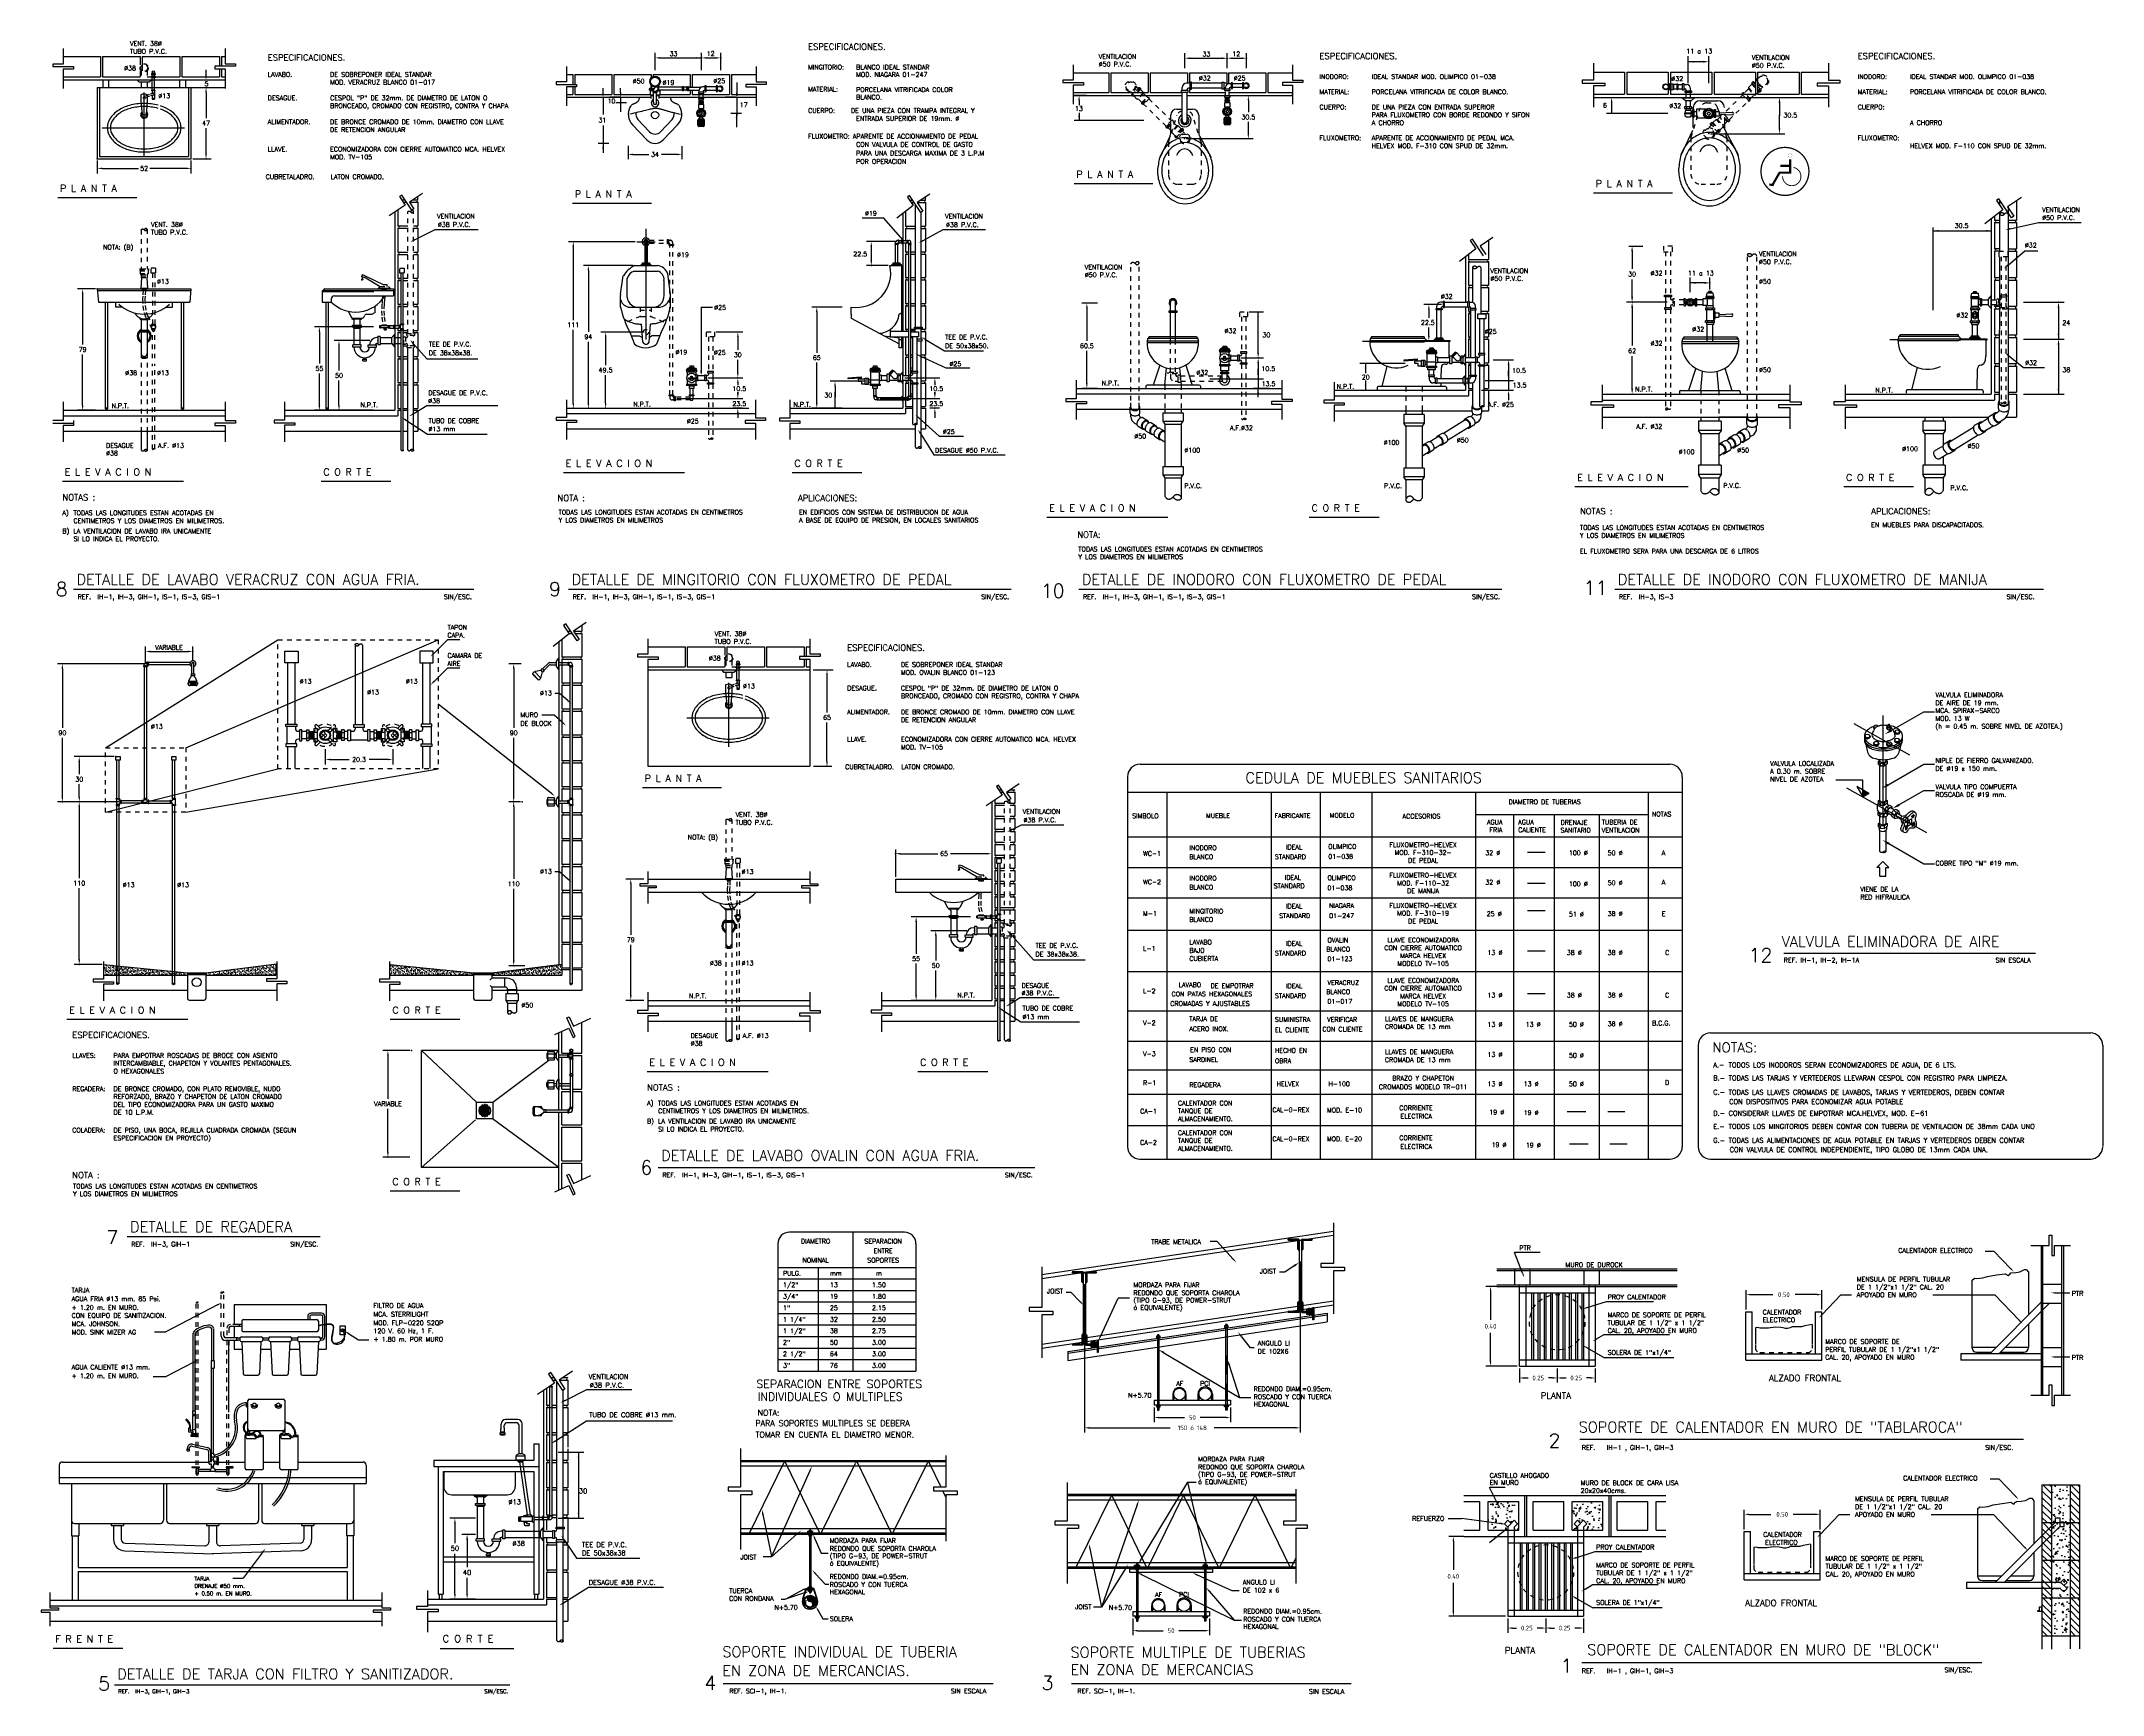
# Model space of a CAD drawing. Extents: x 145.7 to 190.5, y 293.8 to 329.7.
import ezdxf
from ezdxf.enums import TextEntityAlignment as Align

# ---------------------------------------------------------------- set-up
doc = ezdxf.new("R2010")
doc.units = 0
doc.header["$LTSCALE"] = 0.4
doc.header["$MEASUREMENT"] = 0
for name, pattern in [('DASHDOT', [12, 6, -3, 0, -3]), ('DASHED2', [0.375, 0.25, -0.125]), ('HIDDEN', [0.375, 0.25, -0.125]), ('HIDDEN2', [0.1875, 0.125, -0.0625])]:
    doc.linetypes.add(name, pattern=pattern)
doc.layers.get('0').update_dxf_attribs({"linetype": 'CONTINUOUS'})
doc.layers.get('DEFPOINTS').update_dxf_attribs({"linetype": 'CONTINUOUS'})
for name, color, linetype in [('1', 2, 'CONTINUOUS'), ('A13', 130, 'CONTINUOUS'), ('CONTORNOS', 2, 'CONTINUOUS'), ('CUBIERTA', 1, 'CONTINUOUS'), ('LETRAS', 50, 'CONTINUOUS')]:
    doc.layers.add(name, color=color, linetype=linetype)
doc.styles.add('175SIM', font='SIMPLEX.SHX', dxfattribs={"width": 1.2, "height": 0.25})
doc.styles.add('200SIM', font='SIMPLEX.shx', dxfattribs={"height": 0.15})
doc.styles.add('ARCHI', font='ARCHQUIK.SHX')
doc.styles.add('ROMANS', font='ROMANS.SHX', dxfattribs={"width": 1.5, "height": 0.3})
doc.styles.add('RS', font='ROMANS.shx', dxfattribs={"height": 0.002})
doc.dimstyles.new('Z', dxfattribs={"dimtxt": 0.1, "dimasz": 0.1, "dimexe": 0.1, "dimexo": 0.05, "dimgap": 0.09, "dimtad": 0, "dimtih": 1, "dimtoh": 1, "dimzin": 0, "dimdsep": 46, "dimtxsty": 'ARCHI', "dimcen": 0.09, "dimclrd": 20, "dimclre": 20, "dimclrt": 50, "dimadec": 0, "dimazin": 0, "dimtfac": 1, "dimtdec": 4, "dimtmove": 0, "dimatfit": 0, "dimfxl": 1, "dimtolj": 1, "dimtzin": 0, "dimarcsym": 0})
pattern_1 = [(37.5, (398.547045, 137.588777), (-0.001889801, 0.057804713), [0, -0.0456, 0, -0.051, 0, -0.04875]), (7.5, (398.547045, 137.58878), (0.053093301, 0.084664382), [0, -0.0246, 0, -0.0411, 0, -0.01575]), (327.5, (398.510145, 137.588777), (0.093424256, 0.000169772), [0, -0.015, 0, -0.054, 0, -0.0705]), (317.5, (398.510145, 137.58878), (0.090183798, 0.026330267), [0, -0.0075, 0, -0.0354, 0, -0.0405])]
pattern_2 = [(50, (-384.40464, 350.827), (0.34966434, -0.03059167), [0.0365625, -0.4021875]), (355, (-384.40464, 350.827), (-0.06764128, 0.36669367), [0.02925, -0.32175]), (100.4514, (-384.3755, 350.82446), (0.28202332, 0.33610178), [0.03107334, -0.34180678]), (46.1842, (-384.40464, 350.9245), (0.52028, -0.08069052), [0.05484375, -0.60328125]), (96.6356, (-384.3613, 350.9178), (0.45564807, 0.47488246), [0.04661, -0.5127101]), (351.1842, (-384.40464, 350.9245), (0.4556477, 0.4748828), [0.043875, -0.482625]), (21, (-384.3559, 350.90013), (0.29099219, -0.19627671), [0.0365625, -0.4021875]), (326, (-384.3559, 350.90013), (0.11861622, 0.35351065), [0.02925, -0.32175]), (71.4514, (-384.33164, 350.88378), (0.40960853, 0.15723362), [0.03107334, -0.34180678]), (37.5, (-384.40464, 350.82701), (0.00592793, 0.162285754), [0, -0.31785, 0, -0.326625, 0, -0.32296875]), (7.5, (-384.40464, 350.82701), (0.1282464, 0.19227571), [0, -0.186225, 0, -0.3105375, 0, -0.12309375]), (327.5, (-384.51335, 350.82701), (0.260238438, -0.0109955), [0, -0.121875, 0, -0.38025, 0, -0.5045625]), (317.5, (-384.5621, 350.827), (0.28430326, 0.04880118), [0, -0.1584375, 0, -0.252525, 0, -0.3583125])]

# ---------------------------------------------------------------- blocks, each defined once
blk = doc.blocks.new('*D4')
at = {"color": 20, "linetype": 'ByBlock', "transparency": 16777216}
for p, q in [((173.221, 303.711), (173.221, 299.997)), ((168.532, 303.218), (168.532, 299.997)), ((168.632, 300.097), (170.399, 300.097)), ((173.121, 300.097), (171.355, 300.097))]:
    blk.add_line(p, q, dxfattribs=at)
for points in [[(168.632, 300.114), (168.632, 300.08), (168.532, 300.097)], [(173.121, 300.114), (173.121, 300.08), (173.221, 300.097)]]:
    blk.add_solid(points, dxfattribs=at)
at = {"layer": 'DEFPOINTS', "color": 0, "linetype": 'ByBlock', "transparency": 16777216}
for p in [(173.221, 303.761, 0), (168.532, 303.268, 0), (173.221, 300.097)]:
    blk.add_point(p, dxfattribs=at)
at = {"color": 50, "linetype": 'ByBlock', "transparency": 16777216, "insert": (170.877, 300.097), "char_height": 0.1, "attachment_point": 5, "style": 'ARCHI'}
blk.add_mtext('\\A1;150 ó 148', dxfattribs=at)
blk = doc.blocks.new('*D11')
at = {"color": 20, "linetype": 'ByBlock', "transparency": 16777216}
for p, q in [((176.778, 297.204), (176.447, 297.204)), ((176.547, 297.104), (176.547, 296.477)), ((176.547, 295.57), (176.547, 296.197)), ((177.681, 295.47), (176.447, 295.47))]:
    blk.add_line(p, q, dxfattribs=at)
for points in [[(176.53, 297.104), (176.563, 297.104), (176.547, 297.204)], [(176.53, 295.57), (176.563, 295.57), (176.547, 295.47)]]:
    blk.add_solid(points, dxfattribs=at)
at = {"layer": 'DEFPOINTS', "color": 0, "linetype": 'ByBlock', "transparency": 16777216}
for p in [(176.547, 297.204), (176.828, 297.204), (177.731, 295.47)]:
    blk.add_point(p, dxfattribs=at)
at = {"color": 50, "linetype": 'ByBlock', "transparency": 16777216, "insert": (176.547, 296.337), "char_height": 0.1, "attachment_point": 5, "style": 'ARCHI'}
blk.add_mtext('\\A1;0.40', dxfattribs=at)
blk = doc.blocks.new('*D8')
at = {"color": 20, "linetype": 'ByBlock', "transparency": 16777216}
for p, q in [((161.761, 297.24), (161.528, 297.24)), ((161.628, 297.14), (161.628, 296.513)), ((161.628, 295.606), (161.628, 296.233)), ((162.204, 295.506), (161.528, 295.506))]:
    blk.add_line(p, q, dxfattribs=at)
for points in [[(161.611, 297.14), (161.644, 297.14), (161.628, 297.24)], [(161.611, 295.606), (161.644, 295.606), (161.628, 295.506)]]:
    blk.add_solid(points, dxfattribs=at)
at = {"layer": 'DEFPOINTS', "color": 0, "linetype": 'ByBlock', "transparency": 16777216}
for p in [(161.628, 297.24), (161.811, 297.24), (162.254, 295.506)]:
    blk.add_point(p, dxfattribs=at)
at = {"color": 50, "linetype": 'ByBlock', "transparency": 16777216, "insert": (161.628, 296.373), "char_height": 0.1, "attachment_point": 5, "style": 'ARCHI'}
blk.add_mtext('\\A1;0.40', dxfattribs=at)
blk = doc.blocks.new('*D7')
at = {"color": 20, "linetype": 'ByBlock', "transparency": 16777216}
for p, q in [((170.046, 300.541), (170.046, 300.221)), ((171.708, 300.541), (171.708, 300.221)), ((170.146, 300.321), (170.706, 300.321)), ((171.608, 300.321), (171.048, 300.321))]:
    blk.add_line(p, q, dxfattribs=at)
for points in [[(170.146, 300.338), (170.146, 300.304), (170.046, 300.321)], [(171.608, 300.338), (171.608, 300.304), (171.708, 300.321)]]:
    blk.add_solid(points, dxfattribs=at)
at = {"layer": 'DEFPOINTS', "color": 0, "linetype": 'ByBlock', "transparency": 16777216}
for p in [(170.046, 300.591), (171.708, 300.591), (171.708, 300.321)]:
    blk.add_point(p, dxfattribs=at)
at = {"color": 50, "linetype": 'ByBlock', "transparency": 16777216, "insert": (170.877, 300.321), "char_height": 0.1, "attachment_point": 5, "style": 'ARCHI'}
blk.add_mtext('\\A1;50', dxfattribs=at)
blk = doc.blocks.new('*D5')
at = {"color": 20, "linetype": 'ByBlock', "transparency": 16777216}
for p, q in [((147.804, 296.709), (147.804, 296.344)), ((147.904, 296.444), (148.463, 296.444)), ((149.365, 296.444), (148.805, 296.444)), ((149.465, 296.709), (149.465, 296.344))]:
    blk.add_line(p, q, dxfattribs=at)
for points in [[(147.904, 296.461), (147.904, 296.427), (147.804, 296.444)], [(149.365, 296.461), (149.365, 296.427), (149.465, 296.444)]]:
    blk.add_solid(points, dxfattribs=at)
at = {"layer": 'DEFPOINTS', "color": 0, "linetype": 'ByBlock', "transparency": 16777216}
for p in [(147.804, 296.759), (149.465, 296.759), (149.465, 296.444)]:
    blk.add_point(p, dxfattribs=at)
at = {"color": 50, "linetype": 'ByBlock', "transparency": 16777216, "insert": (148.634, 296.444), "char_height": 0.1, "attachment_point": 5, "style": 'ARCHI'}
blk.add_mtext('\\A1;50', dxfattribs=at)
blk = doc.blocks.new('*D13')
at = {"color": 20, "linetype": 'ByBlock', "transparency": 16777216}
for p, q in [((178.554, 295.42), (178.554, 295.115)), ((178.654, 295.215), (178.744, 295.215)), ((179.277, 295.215), (179.187, 295.215)), ((179.377, 295.42), (179.377, 295.115))]:
    blk.add_line(p, q, dxfattribs=at)
for points in [[(178.654, 295.232), (178.654, 295.198), (178.554, 295.215)], [(179.277, 295.232), (179.277, 295.198), (179.377, 295.215)]]:
    blk.add_solid(points, dxfattribs=at)
at = {"layer": 'DEFPOINTS', "color": 0, "linetype": 'ByBlock', "transparency": 16777216}
for p in [(178.554, 295.47), (179.377, 295.47), (179.377, 295.215)]:
    blk.add_point(p, dxfattribs=at)
at = {"color": 50, "linetype": 'ByBlock', "transparency": 16777216, "insert": (178.965, 295.215), "char_height": 0.1, "attachment_point": 5, "style": 'ARCHI'}
blk.add_mtext('\\A1;0.25', dxfattribs=at)
blk = doc.blocks.new('*D12')
at = {"color": 20, "linetype": 'ByBlock', "transparency": 16777216}
for p, q in [((177.731, 295.42), (177.731, 295.115)), ((177.831, 295.215), (177.921, 295.215)), ((178.454, 295.215), (178.364, 295.215)), ((178.554, 295.42), (178.554, 295.115))]:
    blk.add_line(p, q, dxfattribs=at)
for points in [[(177.831, 295.232), (177.831, 295.198), (177.731, 295.215)], [(178.454, 295.232), (178.454, 295.198), (178.554, 295.215)]]:
    blk.add_solid(points, dxfattribs=at)
at = {"layer": 'DEFPOINTS', "color": 0, "linetype": 'ByBlock', "transparency": 16777216}
for p in [(177.731, 295.47), (178.554, 295.47), (178.554, 295.215)]:
    blk.add_point(p, dxfattribs=at)
at = {"color": 50, "linetype": 'ByBlock', "transparency": 16777216, "insert": (178.143, 295.215), "char_height": 0.1, "attachment_point": 5, "style": 'ARCHI'}
blk.add_mtext('\\A1;0.25', dxfattribs=at)
blk = doc.blocks.new('*D14')
at = {"color": 20, "linetype": 'ByBlock', "transparency": 16777216}
for p, q in [((182.866, 297.358), (182.866, 297.784)), ((184.511, 297.358), (184.511, 297.784)), ((182.966, 297.684), (183.446, 297.684)), ((184.411, 297.684), (183.931, 297.684))]:
    blk.add_line(p, q, dxfattribs=at)
for points in [[(182.966, 297.7), (182.966, 297.667), (182.866, 297.684)], [(184.411, 297.7), (184.411, 297.667), (184.511, 297.684)]]:
    blk.add_solid(points, dxfattribs=at)
at = {"layer": 'DEFPOINTS', "color": 0, "linetype": 'ByBlock', "transparency": 16777216}
for p in [(184.511, 297.684), (182.866, 297.308), (184.511, 297.308)]:
    blk.add_point(p, dxfattribs=at)
at = {"color": 50, "linetype": 'ByBlock', "transparency": 16777216, "insert": (183.689, 297.684), "char_height": 0.1, "attachment_point": 5, "style": 'ARCHI'}
blk.add_mtext('\\A1;0.50', dxfattribs=at)
blk = doc.blocks.new('*D6')
at = {"color": 20, "linetype": 'ByBlock', "transparency": 16777216}
for p, q in [((163.077, 295.456), (163.077, 295.151)), ((163.177, 295.251), (163.267, 295.251)), ((163.799, 295.251), (163.709, 295.251)), ((163.899, 295.456), (163.899, 295.151))]:
    blk.add_line(p, q, dxfattribs=at)
for points in [[(163.177, 295.268), (163.177, 295.234), (163.077, 295.251)], [(163.799, 295.268), (163.799, 295.234), (163.899, 295.251)]]:
    blk.add_solid(points, dxfattribs=at)
at = {"layer": 'DEFPOINTS', "color": 0, "linetype": 'ByBlock', "transparency": 16777216}
for p in [(163.077, 295.506), (163.899, 295.506), (163.899, 295.251)]:
    blk.add_point(p, dxfattribs=at)
at = {"color": 50, "linetype": 'ByBlock', "transparency": 16777216, "insert": (163.488, 295.251), "char_height": 0.1, "attachment_point": 5, "style": 'ARCHI'}
blk.add_mtext('\\A1;0.25', dxfattribs=at)
blk = doc.blocks.new('*D9')
at = {"color": 20, "linetype": 'ByBlock', "transparency": 16777216}
for p, q in [((162.254, 295.456), (162.254, 295.151)), ((162.354, 295.251), (162.444, 295.251)), ((162.977, 295.251), (162.887, 295.251)), ((163.077, 295.456), (163.077, 295.151))]:
    blk.add_line(p, q, dxfattribs=at)
for points in [[(162.354, 295.268), (162.354, 295.234), (162.254, 295.251)], [(162.977, 295.268), (162.977, 295.234), (163.077, 295.251)]]:
    blk.add_solid(points, dxfattribs=at)
at = {"layer": 'DEFPOINTS', "color": 0, "linetype": 'ByBlock', "transparency": 16777216}
for p in [(162.254, 295.506), (163.077, 295.506), (163.077, 295.251)]:
    blk.add_point(p, dxfattribs=at)
at = {"color": 50, "linetype": 'ByBlock', "transparency": 16777216, "insert": (162.665, 295.251), "char_height": 0.1, "attachment_point": 5, "style": 'ARCHI'}
blk.add_mtext('\\A1;0.25', dxfattribs=at)
blk = doc.blocks.new('*D10')
at = {"color": 20, "linetype": 'ByBlock', "transparency": 16777216}
for p, q in [((167.177, 297.394), (167.177, 297.82)), ((168.822, 297.394), (168.822, 297.82)), ((167.277, 297.72), (167.757, 297.72)), ((168.722, 297.72), (168.242, 297.72))]:
    blk.add_line(p, q, dxfattribs=at)
for points in [[(167.277, 297.736), (167.277, 297.703), (167.177, 297.72)], [(168.722, 297.736), (168.722, 297.703), (168.822, 297.72)]]:
    blk.add_solid(points, dxfattribs=at)
at = {"layer": 'DEFPOINTS', "color": 0, "linetype": 'ByBlock', "transparency": 16777216}
for p in [(167.177, 297.344), (168.822, 297.72), (168.822, 297.344)]:
    blk.add_point(p, dxfattribs=at)
at = {"color": 50, "linetype": 'ByBlock', "transparency": 16777216, "insert": (167.999, 297.72), "char_height": 0.1, "attachment_point": 5, "style": 'ARCHI'}
blk.add_mtext('\\A1;0.50', dxfattribs=at)
blk = doc.blocks.new('*X3')
at = {"color": 0}
for p, q in [((630.047, 234.668), (630.093, 234.715)), ((630.047, 234.704), (630.058, 234.715)), ((630.047, 234.633), (630.097, 234.683)), ((630.047, 234.598), (630.097, 234.648)), ((630.047, 234.562), (630.097, 234.612)), ((630.047, 234.527), (630.097, 234.577)), ((630.07, 234.515), (630.097, 234.542))]:
    blk.add_line(p, q, dxfattribs=at)

msp = doc.modelspace()

# ---------------------------------------------------------------- hatches: boundary and pattern name
at = {"layer": 'A13'}
h = msp.add_hatch(dxfattribs=at)
h.set_pattern_fill('ANSI31', color=256, scale=0.1, style=0)
h.set_pattern_definition([(45, (315.666886, 102.199917), (-0.00883883476, 0.00883883476), [])])
h.paths.add_polyline_path([(185.317, 313.408), (185.447, 313.333), (185.317, 313.258)])
h = msp.add_hatch(dxfattribs=at)
h.set_pattern_fill('AR-CONC', color=130, scale=0.04875, style=0)
h.set_pattern_definition(pattern_2)
h.paths.add_polyline_path([(189.818, 298.327), (189.409, 298.327), (189.409, 297.507), (189.492, 297.507), (189.492, 297.609), (189.595, 297.609), (189.595, 297.513), (189.691, 297.513), (189.691, 297.507), (189.818, 297.507)])
h = msp.add_hatch(dxfattribs=at)
h.set_pattern_fill('AR-CONC', color=130, scale=0.04875, style=0)
h.set_pattern_definition([(50, (152.97512, 263.58), (0.3496643, -0.0305917), [0.0365625, -0.4021875]), (355, (152.97512, 263.58), (-0.0676413, 0.3666937), [0.02925, -0.32175]), (100.4514, (153.00426, 263.57744), (0.2820233, 0.3361018), [0.0310733, -0.3418068]), (46.1842, (152.9751, 263.6775), (0.52028, -0.0806905), [0.054844, -0.603281]), (96.6356, (153.0185, 263.67076), (0.455648, 0.4748825), [0.04661, -0.51271]), (351.1842, (152.9751, 263.6775), (0.455648, 0.474883), [0.043875, -0.482625]), (21, (153.02387, 263.6531), (0.2909922, -0.1962767), [0.0365625, -0.4021875]), (326, (153.02387, 263.6531), (0.1186162, 0.3535106), [0.02925, -0.32175]), (71.4514, (153.04812, 263.63676), (0.4096085, 0.1572336), [0.0310733, -0.3418068]), (37.5, (152.97512, 263.57999), (0.00592793, 0.16228575), [0, -0.31785, 0, -0.326625, 0, -0.32296875]), (7.5, (152.97512, 263.57999), (0.1282464, 0.1922757), [0, -0.186225, 0, -0.3105375, 0, -0.12309375]), (327.5, (152.86641, 263.57999), (0.26023844, -0.0109955), [0, -0.121875, 0, -0.38025, 0, -0.5045625]), (317.5, (152.81766, 263.57999), (0.2843033, 0.0488012), [0, -0.1584375, 0, -0.252525, 0, -0.3583125])])
h.paths.add_polyline_path([(177.841, 297.961), (177.173, 297.961), (177.173, 297.337), (177.604, 297.337), (177.604, 297.409), (177.533, 297.481), (177.605, 297.554), (177.673, 297.486), (177.741, 297.554), (177.813, 297.481), (177.742, 297.409), (177.742, 297.337), (177.841, 297.337)])
h.paths.add_polyline_path([(177.595, 297.4, -1), (177.556, 297.4, -1)], flags=16)
h.paths.add_polyline_path([(178.999, 297.961), (178.999, 297.337), (179.113, 297.337), (179.113, 297.409), (179.041, 297.481), (179.114, 297.554), (179.181, 297.486), (179.249, 297.554), (179.322, 297.481), (179.25, 297.409), (179.25, 297.337), (179.667, 297.337), (179.667, 297.961)])
h.paths.add_polyline_path([(179.3, 297.4, -1), (179.261, 297.4, -1)], flags=16)
h = msp.add_hatch(dxfattribs=at)
h.set_pattern_fill('AR-CONC', color=130, scale=0.04875, style=0)
h.set_pattern_definition(pattern_2)
h.paths.add_polyline_path([(189.818, 297.507), (189.409, 297.507), (189.409, 296.688), (189.492, 296.688), (189.492, 296.789), (189.595, 296.789), (189.595, 296.694), (189.691, 296.694), (189.691, 296.688), (189.818, 296.688)])
h = msp.add_hatch(dxfattribs=at)
h.set_pattern_fill('AR-CONC', color=130, scale=0.04875, style=0)
h.set_pattern_definition(pattern_2)
h.paths.add_polyline_path([(189.818, 296.688), (189.409, 296.688), (189.409, 295.868), (189.492, 295.868), (189.492, 295.97), (189.595, 295.97), (189.595, 295.874), (189.691, 295.874), (189.691, 295.868), (189.818, 295.868)])
h = msp.add_hatch(dxfattribs=at)
h.set_pattern_fill('AR-CONC', color=130, scale=0.04875, style=0)
h.set_pattern_definition(pattern_2)
h.paths.add_polyline_path([(189.818, 295.868), (189.409, 295.868), (189.409, 295.049), (189.492, 295.049), (189.492, 295.15), (189.595, 295.15), (189.595, 295.055), (189.691, 295.055), (189.691, 295.049), (189.818, 295.049)])
at = {"layer": 'LETRAS'}
h = msp.add_hatch(dxfattribs=at)
h.set_pattern_fill('AR-SAND', color=20, scale=0.03, style=0)
h.set_pattern_definition(pattern_1)
h.paths.add_polyline_path([(148.925, 309.392), (147.098, 309.392), (147.098, 309.624), (148.925, 309.442)])
h = msp.add_hatch(dxfattribs=at)
h.set_pattern_fill('AR-SAND', color=20, scale=0.03, style=0)
h.set_pattern_definition(pattern_1)
h.paths.add_polyline_path([(150.841, 309.392), (149.322, 309.392), (149.322, 309.442), (150.863, 309.635)])
h = msp.add_hatch(dxfattribs=at)
h.set_pattern_fill('AR-SAND', color=20, scale=0.03, style=0)
h.set_pattern_definition(pattern_1)
h.paths.add_polyline_path([(155.14, 309.392), (153.314, 309.392), (153.314, 309.624), (155.14, 309.442)])
h = msp.add_hatch(dxfattribs=at)
h.set_pattern_fill('AR-SAND', color=20, scale=0.03, style=0)
h.set_pattern_definition(pattern_1)
h.paths.add_polyline_path([(155.537, 309.392), (157.056, 309.392), (157.056, 309.632), (155.537, 309.442)])

# ---------------------------------------------------------------- linework, layer by layer
at = {"color": 10, "linetype": 'ByBlock'}
for p, q in [((171.132, 322.338), (172.294, 322.338)), ((172.428, 322.129), (172.073, 322.129))]:
    msp.add_line(p, q, dxfattribs=at)
at = {"layer": '1', "color": 20}
msp.add_line((153.314, 309.189, 55.342), (153.314, 308.831, 55.342), dxfattribs=at)
at = {"layer": 'A13', "color": 20}
for p, q in [((146.001, 329.17, 55.342), (146.001, 329.115, 55.342)), ((146.224, 329.17, 55.342), (146.001, 329.17, 55.342)), ((146.224, 329.505, 55.342), (146.224, 329.17, 55.342)), ((149.518, 329.122, 55.342), (149.518, 329.066, 55.342)), ((149.965, 329.122, 55.342), (149.518, 329.122, 55.342)), ((149.741, 329.505, 55.342), (149.741, 329.178, 55.342)), ((149.741, 329.178, 55.342), (149.965, 329.178, 55.342)), ((149.965, 329.178, 55.342), (149.965, 329.122, 55.342)), ((168.162, 329.156), (168.162, 328.824)), ((172.927, 329.156), (172.927, 328.824)), ((146.001, 329.115, 55.342), (146.448, 329.115, 55.342)), ((146.224, 329.059, 55.342), (146.224, 328.64, 55.342)), ((146.448, 329.059, 55.342), (146.224, 329.059, 55.342)), ((146.448, 329.115, 55.342), (146.448, 329.059, 55.342)), ((149.518, 329.066, 55.342), (149.741, 329.066, 55.342)), ((149.741, 329.066, 55.342), (149.741, 328.64, 55.342)), ((156.934, 328.785), (156.934, 328.73)), ((157.155, 328.785), (156.934, 328.785)), ((156.934, 328.73), (157.376, 328.73)), ((157.155, 329.116), (157.155, 328.785)), ((157.155, 328.674), (157.155, 328.261)), ((157.376, 328.674), (157.155, 328.674)), ((157.376, 328.73), (157.376, 328.674)), ((161.053, 328.73), (161.053, 328.674)), ((161.494, 328.73), (161.053, 328.73)), ((161.053, 328.674), (161.273, 328.674)), ((161.273, 329.116), (161.273, 328.785)), ((161.273, 328.785), (161.494, 328.785)), ((161.273, 328.674), (161.273, 328.261)), ((161.494, 328.785), (161.494, 328.73)), ((167.94, 328.824), (167.94, 328.769)), ((168.162, 328.824), (167.94, 328.824)), ((167.94, 328.769), (168.383, 328.769)), ((168.162, 328.714), (168.162, 328.299)), ((168.383, 328.714), (168.162, 328.714)), ((168.383, 328.769), (168.383, 328.714)), ((172.706, 328.769), (172.706, 328.714)), ((173.149, 328.769), (172.706, 328.769)), ((172.706, 328.714), (172.927, 328.714)), ((172.927, 328.824), (173.149, 328.824)), ((172.927, 328.714), (172.927, 328.299)), ((173.149, 328.824), (173.149, 328.769)), ((147.983, 327.159, 55.342), (147.983, 328.552, 55.342)), ((148.999, 328.664, 55.342), (149.741, 328.664, 55.342)), ((160.081, 328.354), (160.065, 328.337)), ((160.065, 328.337), (160.081, 328.321)), ((160.098, 328.337), (160.081, 328.354)), ((160.081, 328.321), (160.098, 328.337)), ((171.509, 328.392), (171.493, 328.376)), ((171.493, 328.376), (171.509, 328.36)), ((171.526, 328.376), (171.509, 328.392)), ((171.509, 328.36), (171.526, 328.376)), ((181.488, 328.205), (181.488, 328.245)), ((181.56, 328.205), (181.56, 328.245)), ((147.071, 327.789, 55.342), (148.862, 327.789, 55.342)), ((160.023, 327.955), (160.14, 327.955)), ((160.023, 327.935), (160.14, 327.935)), ((160.023, 327.915), (160.14, 327.915)), ((160.023, 327.896), (160.14, 327.896)), ((160.023, 327.876), (160.14, 327.876)), ((160.023, 327.856), (160.14, 327.856)), ((160.023, 327.836), (160.14, 327.836)), ((160.081, 328.133), (160.049, 328.101)), ((160.049, 328.101), (160.081, 328.068)), ((160.114, 328.101), (160.081, 328.133)), ((160.081, 328.068), (160.114, 328.101)), ((171.451, 327.992), (171.569, 327.992)), ((171.451, 327.973), (171.569, 327.973)), ((171.451, 327.953), (171.569, 327.953)), ((171.451, 327.933), (171.569, 327.933)), ((171.451, 327.913), (171.569, 327.913)), ((171.451, 327.893), (171.569, 327.893)), ((171.451, 327.874), (171.569, 327.874)), ((171.509, 328.171), (171.477, 328.139)), ((171.477, 328.139), (171.509, 328.106)), ((171.542, 328.139), (171.509, 328.171)), ((171.509, 328.106), (171.542, 328.139)), ((181.929, 328.096), (181.968, 328.136)), ((181.968, 328.056), (181.929, 328.096)), ((181.968, 328.136), (182.008, 328.096)), ((182.008, 328.096), (181.968, 328.056)), ((182.124, 328.132), (182.085, 328.132)), ((182.124, 328.06), (182.085, 328.06)), ((153.656, 326.109, 55.342), (153.308, 325.877, 55.342)), ((153.579, 326.326, 55.342), (153.532, 326.295, 55.342)), ((153.532, 326.295, 55.342), (153.656, 326.109, 55.342)), ((153.798, 325.998, 55.342), (153.579, 326.326, 55.342)), ((154.028, 326.357, 55.342), (153.749, 326.171, 55.342)), ((153.749, 326.171, 55.342), (153.844, 326.029, 55.342)), ((153.844, 326.029, 55.342), (153.798, 325.998, 55.342)), ((164.684, 326.1), (164.332, 325.827)), ((164.607, 326.315), (164.561, 326.284)), ((164.561, 326.284), (164.684, 326.1)), ((164.852, 325.947), (164.607, 326.315)), ((165.051, 326.345), (164.775, 326.162)), ((164.775, 326.162), (164.898, 325.978)), ((188.353, 326.002), (187.962, 325.698)), ((188.268, 326.241), (188.217, 326.207)), ((188.217, 326.207), (188.353, 326.002)), ((188.54, 325.832), (188.268, 326.241)), ((188.762, 326.275), (188.455, 326.07)), ((188.455, 326.07), (188.591, 325.866)), ((153.856, 325.354, 55.342), (154.303, 325.578, 55.342)), ((154.303, 325.578, 55.342), (155.235, 325.578, 55.342)), ((163.577, 325.831), (164.043, 325.831)), ((164.418, 325.404), (164.043, 325.831)), ((164.898, 325.978), (164.852, 325.947)), ((164.901, 325.337), (165.34, 325.575)), ((165.34, 325.575), (165.447, 325.575)), ((165.34, 325.575), (166.261, 325.575)), ((188.518, 325.596), (189.128, 325.728)), ((188.591, 325.866), (188.54, 325.832)), ((189.128, 325.728), (190.055, 325.728)), ((176.909, 325.158), (176.557, 324.883)), ((176.833, 325.372), (176.787, 325.342)), ((176.787, 325.342), (176.909, 325.158)), ((177.078, 325.004), (176.833, 325.372)), ((177.278, 325.403), (177.001, 325.219)), ((177.001, 325.219), (177.124, 325.035)), ((188.468, 324.807), (188.83, 325.114)), ((188.83, 325.114), (189.117, 325.114)), ((187.702, 324.212), (187.794, 324.212)), ((187.748, 324.236), (187.748, 324.212)), ((160.08, 323.889), (160.329, 323.889)), ((160.08, 323.889), (160.083, 322.46)), ((181.461, 324.038), (181.426, 324.038)), ((181.461, 323.959), (181.426, 323.959)), ((181.537, 323.999), (181.566, 324.028)), ((181.566, 323.97), (181.537, 323.999)), ((181.566, 324.028), (181.595, 323.999)), ((181.595, 323.999), (181.566, 323.97)), ((181.705, 324.038), (181.67, 324.038)), ((181.705, 323.959), (181.67, 323.959)), ((181.947, 323.873), (181.947, 323.838)), ((182.042, 323.873), (182.042, 323.838)), ((182.11, 323.755), (182.07, 323.755)), ((187.661, 324.107), (187.835, 324.107)), ((187.667, 324.123), (187.829, 324.123)), ((187.701, 323.878), (187.701, 323.842)), ((187.796, 323.878), (187.796, 323.842)), ((187.862, 324.038), (187.89, 324.038)), ((187.862, 323.962), (187.89, 323.962)), ((153.104, 323.491, 55.342), (153.116, 323.491, 55.342)), ((153.104, 323.479, 55.342), (153.115, 323.491, 55.342)), ((153.104, 323.487, 55.342), (153.108, 323.491, 55.342)), ((153.104, 323.446, 55.342), (153.104, 323.491, 55.342)), ((153.104, 323.485, 55.342), (153.116, 323.472, 55.342)), ((153.104, 323.471, 55.342), (153.116, 323.483, 55.342)), ((153.104, 323.478, 55.342), (153.116, 323.466, 55.342)), ((153.104, 323.465, 55.342), (153.116, 323.477, 55.342)), ((153.104, 323.472, 55.342), (153.115, 323.46, 55.342)), ((153.104, 323.458, 55.342), (153.116, 323.47, 55.342)), ((153.104, 323.466, 55.342), (153.116, 323.454, 55.342)), ((153.104, 323.453, 55.342), (153.116, 323.465, 55.342)), ((153.104, 323.461, 55.342), (153.116, 323.448, 55.342)), ((153.104, 323.447, 55.342), (153.116, 323.459, 55.342)), ((153.104, 323.455, 55.342), (153.112, 323.446, 55.342)), ((153.104, 323.446, 55.342), (153.116, 323.446, 55.342)), ((153.105, 323.491, 55.342), (153.116, 323.48, 55.342)), ((153.108, 323.446, 55.342), (153.116, 323.454, 55.342)), ((153.113, 323.491, 55.342), (153.116, 323.488, 55.342)), ((153.116, 323.446, 55.342), (153.116, 323.491, 55.342)), ((153.116, 323.485, 55.342), (153.125, 323.485, 55.342)), ((153.116, 323.452, 55.342), (153.125, 323.452, 55.342)), ((181.947, 323.56), (181.947, 323.596)), ((182.042, 323.56), (182.042, 323.596)), ((182.11, 323.683), (182.07, 323.683)), ((153.828, 323.103, 55.342), (154.121, 322.774, 55.342)), ((164.955, 323.191), (165.369, 322.946)), ((165.369, 322.946), (166.211, 322.946)), ((171.343, 322.954), (171.562, 322.954)), ((171.351, 322.974), (171.554, 322.974)), ((171.366, 322.997), (171.539, 322.997)), ((171.394, 323.017), (171.511, 323.017)), ((171.452, 323.048), (171.452, 323.017)), ((175.835, 322.914), (176.053, 322.914)), ((175.843, 322.934), (176.046, 322.934)), ((175.858, 322.957), (176.031, 322.957)), ((175.886, 322.977), (176.003, 322.977)), ((175.944, 323.008), (175.944, 322.977)), ((147.948, 322.779, 55.342), (147.948, 322.804, 55.342)), ((147.948, 322.804, 55.342), (148.018, 322.804, 55.342)), ((148.018, 322.779, 55.342), (147.948, 322.779, 55.342)), ((147.963, 322.825, 55.342), (147.963, 322.804, 55.342)), ((148.003, 322.825, 55.342), (148.003, 322.804, 55.342)), ((148.018, 322.804, 55.342), (148.018, 322.779, 55.342)), ((154.121, 322.774, 55.342), (155.232, 322.774, 55.342)), ((159.766, 322.522), (159.984, 322.522)), ((159.774, 322.543), (159.976, 322.543)), ((159.789, 322.566), (159.961, 322.566)), ((159.817, 322.586), (159.933, 322.586)), ((159.875, 322.616), (159.875, 322.586)), ((163.75, 322.522), (163.968, 322.522)), ((163.758, 322.543), (163.961, 322.543)), ((163.773, 322.566), (163.946, 322.566)), ((163.801, 322.586), (163.918, 322.586)), ((163.859, 322.616), (163.859, 322.586)), ((164.172, 322.449), (164.243, 322.52)), ((164.178, 322.44), (164.253, 322.515)), ((164.185, 322.424), (164.268, 322.507)), ((164.829, 322.837), (165.397, 322.573)), ((165.397, 322.573), (165.921, 322.573)), ((171.381, 322.76), (171.381, 322.786)), ((171.381, 322.786), (171.523, 322.786)), ((171.523, 322.76), (171.381, 322.76)), ((171.438, 322.826), (171.467, 322.826)), ((171.438, 322.786), (171.438, 322.826)), ((171.467, 322.786), (171.438, 322.786)), ((171.467, 322.826), (171.467, 322.786)), ((171.523, 322.786), (171.523, 322.76)), ((188.485, 322.838), (188.802, 322.584)), ((188.802, 322.584), (189.26, 322.584)), ((159.804, 322.355), (159.946, 322.355)), ((159.804, 322.329), (159.804, 322.355)), ((159.946, 322.329), (159.804, 322.329)), ((159.86, 322.355), (159.86, 322.395)), ((159.86, 322.395), (159.889, 322.395)), ((159.889, 322.355), (159.86, 322.355)), ((159.889, 322.395), (159.889, 322.355)), ((159.946, 322.355), (159.946, 322.329)), ((168.227, 322.307), (168.227, 321.902)), ((172.695, 322.307), (172.695, 321.897)), ((173.83, 322.267), (173.83, 321.874)), ((179.652, 322.203), (179.652, 321.834)), ((183.732, 322.203), (183.732, 321.834)), ((184.933, 322.203), (184.933, 321.834)), ((146.224, 321.834, 55.342), (146.224, 321.433, 55.342)), ((149.741, 321.834, 55.342), (149.741, 321.433, 55.342)), ((151.033, 321.834, 55.342), (151.033, 321.44, 55.342)), ((153.826, 321.576, 55.342), (154.121, 321.76, 55.342)), ((154.121, 321.76, 55.342), (155.665, 321.76, 55.342)), ((157.155, 321.877), (157.155, 321.495)), ((161.262, 321.877), (161.262, 321.487)), ((162.005, 321.877), (162.005, 321.481)), ((168.005, 321.902), (168.005, 321.847)), ((168.227, 321.902), (168.005, 321.902)), ((168.005, 321.847), (168.448, 321.847)), ((168.227, 321.792), (168.227, 321.45)), ((168.448, 321.792), (168.227, 321.792)), ((168.448, 321.847), (168.448, 321.792)), ((172.473, 321.841), (172.473, 321.786)), ((172.916, 321.841), (172.473, 321.841)), ((172.473, 321.786), (172.695, 321.786)), ((172.695, 321.897), (172.916, 321.897)), ((172.695, 321.786), (172.695, 321.45)), ((172.916, 321.897), (172.916, 321.841)), ((173.609, 321.874), (173.609, 321.819)), ((173.83, 321.874), (173.609, 321.874)), ((173.609, 321.819), (174.051, 321.819)), ((174.051, 321.764), (173.83, 321.764)), ((173.83, 321.764), (173.83, 321.409)), ((174.051, 321.819), (174.051, 321.764)), ((179.406, 321.834), (179.406, 321.773)), ((179.652, 321.834), (179.406, 321.834)), ((179.406, 321.773), (179.898, 321.773)), ((179.898, 321.712), (179.652, 321.712)), ((179.652, 321.712), (179.652, 321.251)), ((179.898, 321.773), (179.898, 321.712)), ((183.486, 321.773), (183.486, 321.712)), ((183.977, 321.773), (183.486, 321.773)), ((183.486, 321.712), (183.732, 321.712)), ((183.732, 321.834), (183.977, 321.834)), ((183.732, 321.712), (183.732, 321.251)), ((183.977, 321.834), (183.977, 321.773)), ((184.687, 321.834), (184.687, 321.773)), ((184.933, 321.834), (184.687, 321.834)), ((184.687, 321.773), (185.179, 321.773)), ((184.933, 321.712), (184.933, 321.251)), ((185.179, 321.712), (184.933, 321.712)), ((185.179, 321.773), (185.179, 321.712)), ((146.224, 321.433, 55.342), (146.001, 321.433, 55.342)), ((146.001, 321.377, 55.342), (146.448, 321.377, 55.342)), ((146.224, 321.321, 55.342), (146.224, 320.968, 55.342)), ((146.448, 321.321, 55.342), (146.224, 321.321, 55.342)), ((146.448, 321.377, 55.342), (146.448, 321.321, 55.342)), ((146.449, 321.433, 55.342), (146.449, 321.377, 55.342)), ((149.965, 321.377, 55.342), (149.518, 321.377, 55.342)), ((149.518, 321.377, 55.342), (149.518, 321.321, 55.342)), ((149.518, 321.321, 55.342), (149.741, 321.321, 55.342)), ((149.741, 321.433, 55.342), (149.965, 321.433, 55.342)), ((149.741, 321.321, 55.342), (149.741, 320.968, 55.342)), ((149.965, 321.433, 55.342), (149.965, 321.377, 55.342)), ((151.033, 321.44, 55.342), (150.809, 321.44, 55.342)), ((150.809, 321.44, 55.342), (150.809, 321.384, 55.342)), ((150.809, 321.384, 55.342), (151.256, 321.384, 55.342)), ((151.033, 321.328, 55.342), (151.033, 320.968, 55.342)), ((151.256, 321.328, 55.342), (151.033, 321.328, 55.342)), ((151.256, 321.384, 55.342), (151.256, 321.328, 55.342)), ((153.662, 321.444, 55.342), (154.136, 321.134, 55.342)), ((154.136, 321.134, 55.342), (155.432, 321.134, 55.342)), ((156.934, 321.495), (156.934, 321.44)), ((157.155, 321.495), (156.934, 321.495)), ((156.934, 321.44), (157.376, 321.44)), ((157.155, 321.385), (157.155, 321.022)), ((157.376, 321.385), (157.155, 321.385)), ((157.376, 321.44), (157.376, 321.385)), ((161.482, 321.432), (161.041, 321.432)), ((161.041, 321.432), (161.041, 321.377)), ((161.041, 321.377), (161.262, 321.377)), ((161.262, 321.487), (161.482, 321.487)), ((161.262, 321.377), (161.262, 321.022)), ((161.482, 321.487), (161.482, 321.432)), ((162.005, 321.481), (161.785, 321.481)), ((161.785, 321.481), (161.785, 321.426)), ((161.785, 321.426), (162.226, 321.426)), ((162.005, 321.37), (162.005, 321.022)), ((162.226, 321.37), (162.005, 321.37)), ((162.226, 321.426), (162.226, 321.37)), ((164.813, 321.488), (165.253, 321.092)), ((164.845, 321.146), (165.132, 320.686)), ((165.253, 321.092), (165.777, 321.092)), ((170.112, 321.415), (170.551, 321.415)), ((170.154, 321.349), (170.51, 321.349)), ((175.784, 321.375), (175.345, 321.375)), ((175.743, 321.309), (175.386, 321.309)), ((182.236, 321.212), (181.748, 321.212)), ((187.103, 321.212), (186.615, 321.212)), ((165.132, 320.686), (166.687, 320.686)), ((170.112, 320.252), (170.551, 320.252)), ((170.154, 320.186), (170.51, 320.186)), ((175.784, 320.211), (175.345, 320.211)), ((182.236, 320.256), (181.748, 320.256)), ((187.103, 320.26), (186.615, 320.26)), ((175.743, 320.145), (175.386, 320.145)), ((157.587, 317.045, 55.342), (157.31, 316.86, 55.342)), ((147.145, 314.328, 55.342), (150.89, 316.673, 55.342)), ((148.885, 314.328, 55.342), (154.368, 316.673, 55.342)), ((157.218, 316.799, 55.342), (156.865, 316.524, 55.342)), ((157.141, 317.014, 55.342), (157.095, 316.983, 55.342)), ((157.095, 316.983, 55.342), (157.218, 316.799, 55.342)), ((157.387, 316.645, 55.342), (157.141, 317.014, 55.342)), ((157.31, 316.86, 55.342), (157.433, 316.676, 55.342)), ((157.433, 316.676, 55.342), (157.387, 316.645, 55.342)), ((158.923, 316.693, 55.342), (158.923, 316.358, 55.342)), ((162.441, 316.693, 55.342), (162.441, 316.365, 55.342)), ((158.7, 316.358, 55.342), (158.7, 316.302, 55.342)), ((158.923, 316.358, 55.342), (158.7, 316.358, 55.342)), ((158.7, 316.302, 55.342), (159.147, 316.302, 55.342)), ((159.147, 316.246, 55.342), (158.923, 316.246, 55.342)), ((158.923, 316.246, 55.342), (158.923, 315.828, 55.342)), ((159.147, 316.302, 55.342), (159.147, 316.246, 55.342)), ((162.217, 316.309, 55.342), (162.217, 316.253, 55.342)), ((162.664, 316.309, 55.342), (162.217, 316.309, 55.342)), ((162.217, 316.253, 55.342), (162.441, 316.253, 55.342)), ((162.441, 316.365, 55.342), (162.664, 316.365, 55.342)), ((162.441, 316.253, 55.342), (162.441, 315.828, 55.342)), ((162.664, 316.365, 55.342), (162.664, 316.309, 55.342)), ((149.107, 315.733, 55.342), (148.972, 315.733, 55.342)), ((149.107, 315.72, 55.342), (148.972, 315.72, 55.342)), ((149.107, 315.707, 55.342), (148.972, 315.707, 55.342)), ((149.107, 315.693, 55.342), (148.972, 315.693, 55.342)), ((160.683, 314.346, 55.342), (160.683, 315.739, 55.342)), ((162.516, 316.018, 55.342), (162.946, 316.018, 55.342)), ((156.825, 313.344, 55.342), (154.368, 315.271, 55.342)), ((159.77, 314.976, 55.342), (161.561, 314.976, 55.342)), ((185.564, 314.804, -79.01), (185.547, 314.781, -79.01)), ((185.604, 314.814, -79.01), (185.564, 314.804, -79.01)), ((185.644, 314.804, -79.01), (185.604, 314.814, -79.01)), ((185.651, 314.794, -79.01), (185.644, 314.804, -79.01)), ((185.861, 314.781, -79.01), (185.861, 314.822, -79.01)), ((185.9, 314.781, -79.01), (185.9, 314.822, -79.01)), ((151.568, 314.684, 55.342), (151.568, 314.515, 55.342)), ((151.58, 314.684, 55.342), (151.58, 314.515, 55.342)), ((151.592, 314.684, 55.342), (151.592, 314.515, 55.342)), ((151.604, 314.684, 55.342), (151.604, 314.515, 55.342)), ((151.616, 314.684, 55.342), (151.616, 314.515, 55.342)), ((151.628, 314.684, 55.342), (151.628, 314.515, 55.342)), ((151.64, 314.684, 55.342), (151.64, 314.515, 55.342)), ((151.652, 314.684, 55.342), (151.652, 314.515, 55.342)), ((151.664, 314.684, 55.342), (151.664, 314.515, 55.342)), ((152.17, 314.684, 55.342), (152.17, 314.515, 55.342)), ((152.182, 314.684, 55.342), (152.182, 314.515, 55.342)), ((152.193, 314.684, 55.342), (152.193, 314.515, 55.342)), ((152.205, 314.684, 55.342), (152.205, 314.515, 55.342)), ((152.217, 314.684, 55.342), (152.217, 314.515, 55.342)), ((152.229, 314.684, 55.342), (152.229, 314.515, 55.342)), ((152.241, 314.684, 55.342), (152.241, 314.515, 55.342)), ((152.253, 314.684, 55.342), (152.253, 314.515, 55.342)), ((152.265, 314.684, 55.342), (152.265, 314.515, 55.342)), ((153.035, 314.684, 55.342), (153.035, 314.515, 55.342)), ((153.046, 314.684, 55.342), (153.046, 314.515, 55.342)), ((153.058, 314.684, 55.342), (153.058, 314.515, 55.342)), ((153.07, 314.684, 55.342), (153.07, 314.515, 55.342)), ((153.082, 314.684, 55.342), (153.082, 314.515, 55.342)), ((153.094, 314.684, 55.342), (153.094, 314.515, 55.342)), ((153.106, 314.684, 55.342), (153.106, 314.515, 55.342)), ((153.118, 314.684, 55.342), (153.118, 314.515, 55.342)), ((153.13, 314.684, 55.342), (153.13, 314.515, 55.342)), ((153.636, 314.684, 55.342), (153.636, 314.515, 55.342)), ((153.648, 314.684, 55.342), (153.648, 314.515, 55.342)), ((153.66, 314.684, 55.342), (153.66, 314.515, 55.342)), ((153.672, 314.684, 55.342), (153.672, 314.515, 55.342)), ((153.684, 314.684, 55.342), (153.684, 314.515, 55.342)), ((153.695, 314.684, 55.342), (153.695, 314.515, 55.342)), ((153.707, 314.684, 55.342), (153.707, 314.515, 55.342)), ((153.719, 314.684, 55.342), (153.719, 314.515, 55.342)), ((153.731, 314.684, 55.342), (153.731, 314.515, 55.342)), ((185.374, 314.604, -79.01), (185.357, 314.581, -79.01)), ((185.357, 314.581, -79.01), (185.374, 314.557, -79.01)), ((185.357, 314.581, -79.01), (185.357, 314.556, -79.01)), ((185.357, 314.556, -79.01), (185.374, 314.533, -79.01)), ((185.414, 314.613, -79.01), (185.374, 314.604, -79.01)), ((185.374, 314.557, -79.01), (185.414, 314.548, -79.01)), ((185.374, 314.557, -79.01), (185.374, 314.533, -79.01)), ((185.374, 314.533, -79.01), (185.414, 314.523, -79.01)), ((185.454, 314.604, -79.01), (185.414, 314.613, -79.01)), ((185.414, 314.548, -79.01), (185.454, 314.557, -79.01)), ((185.414, 314.548, -79.01), (185.414, 314.523, -79.01)), ((185.414, 314.523, -79.01), (185.454, 314.533, -79.01)), ((185.47, 314.581, -79.01), (185.454, 314.604, -79.01)), ((185.454, 314.557, -79.01), (185.47, 314.581, -79.01)), ((185.454, 314.557, -79.01), (185.454, 314.533, -79.01)), ((185.454, 314.533, -79.01), (185.47, 314.556, -79.01)), ((185.47, 314.581, -79.01), (185.47, 314.556, -79.01)), ((185.547, 314.781, -79.01), (185.564, 314.758, -79.01)), ((185.547, 314.781, -79.01), (185.547, 314.756, -79.01)), ((185.547, 314.756, -79.01), (185.564, 314.733, -79.01)), ((185.564, 314.45, -79.01), (185.547, 314.427, -79.01)), ((185.547, 314.427, -79.01), (185.564, 314.404, -79.01)), ((185.547, 314.427, -79.01), (185.547, 314.403, -79.01)), ((185.547, 314.403, -79.01), (185.564, 314.38, -79.01)), ((185.564, 314.758, -79.01), (185.583, 314.753, -79.01)), ((185.564, 314.758, -79.01), (185.564, 314.733, -79.01)), ((185.564, 314.733, -79.01), (185.566, 314.733, -79.01)), ((185.604, 314.46, -79.01), (185.564, 314.45, -79.01)), ((185.564, 314.404, -79.01), (185.564, 314.38, -79.01)), ((185.564, 314.404, -79.01), (185.604, 314.395, -79.01)), ((185.564, 314.38, -79.01), (185.604, 314.37, -79.01)), ((185.644, 314.45, -79.01), (185.604, 314.46, -79.01)), ((185.604, 314.395, -79.01), (185.644, 314.404, -79.01)), ((185.604, 314.395, -79.01), (185.604, 314.37, -79.01)), ((185.604, 314.37, -79.01), (185.644, 314.38, -79.01)), ((185.66, 314.427, -79.01), (185.644, 314.45, -79.01)), ((185.644, 314.404, -79.01), (185.66, 314.427, -79.01)), ((185.644, 314.404, -79.01), (185.644, 314.38, -79.01)), ((185.644, 314.38, -79.01), (185.66, 314.403, -79.01)), ((185.66, 314.427, -79.01), (185.66, 314.403, -79.01)), ((185.846, 314.442, -79.01), (185.829, 314.419, -79.01)), ((185.829, 314.419, -79.01), (185.829, 314.394, -79.01)), ((185.829, 314.419, -79.01), (185.846, 314.395, -79.01)), ((185.829, 314.394, -79.01), (185.846, 314.371, -79.01)), ((185.838, 314.744, -79.01), (185.838, 314.781, -79.01)), ((185.886, 314.451, -79.01), (185.846, 314.442, -79.01)), ((185.846, 314.395, -79.01), (185.846, 314.371, -79.01)), ((185.846, 314.395, -79.01), (185.886, 314.386, -79.01)), ((185.846, 314.371, -79.01), (185.886, 314.361, -79.01)), ((185.926, 314.442, -79.01), (185.886, 314.451, -79.01)), ((185.886, 314.386, -79.01), (185.926, 314.395, -79.01)), ((185.886, 314.386, -79.01), (185.886, 314.361, -79.01)), ((185.886, 314.361, -79.01), (185.926, 314.371, -79.01)), ((185.923, 314.744, -79.01), (185.923, 314.781, -79.01)), ((185.943, 314.419, -79.01), (185.926, 314.442, -79.01)), ((185.926, 314.395, -79.01), (185.943, 314.419, -79.01)), ((185.926, 314.395, -79.01), (185.926, 314.371, -79.01)), ((185.926, 314.371, -79.01), (185.943, 314.394, -79.01)), ((185.943, 314.419, -79.01), (185.943, 314.394, -79.01)), ((186.016, 314.519, -79.01), (186, 314.496, -79.01)), ((186, 314.496, -79.01), (186.016, 314.473, -79.01)), ((186, 314.496, -79.01), (186, 314.471, -79.01)), ((186, 314.471, -79.01), (186.016, 314.448, -79.01)), ((186.025, 314.703, -79.01), (186.008, 314.679, -79.01)), ((186.008, 314.679, -79.01), (186.008, 314.655, -79.01)), ((186.008, 314.679, -79.01), (186.025, 314.656, -79.01)), ((186.008, 314.655, -79.01), (186.025, 314.632, -79.01)), ((186.056, 314.528, -79.01), (186.016, 314.519, -79.01)), ((186.016, 314.473, -79.01), (186.056, 314.463, -79.01)), ((186.016, 314.473, -79.01), (186.016, 314.448, -79.01)), ((186.016, 314.448, -79.01), (186.056, 314.439, -79.01)), ((186.065, 314.712, -79.01), (186.025, 314.703, -79.01)), ((186.025, 314.656, -79.01), (186.065, 314.647, -79.01)), ((186.025, 314.656, -79.01), (186.025, 314.632, -79.01)), ((186.025, 314.632, -79.01), (186.065, 314.622, -79.01)), ((186.096, 314.519, -79.01), (186.056, 314.528, -79.01)), ((186.056, 314.463, -79.01), (186.096, 314.473, -79.01)), ((186.056, 314.463, -79.01), (186.056, 314.439, -79.01)), ((186.056, 314.439, -79.01), (186.096, 314.448, -79.01)), ((186.105, 314.703, -79.01), (186.065, 314.712, -79.01)), ((186.065, 314.647, -79.01), (186.105, 314.656, -79.01)), ((186.065, 314.647, -79.01), (186.065, 314.622, -79.01)), ((186.065, 314.622, -79.01), (186.105, 314.632, -79.01)), ((186.113, 314.496, -79.01), (186.096, 314.519, -79.01)), ((186.096, 314.473, -79.01), (186.113, 314.496, -79.01)), ((186.096, 314.473, -79.01), (186.096, 314.448, -79.01)), ((186.096, 314.448, -79.01), (186.113, 314.471, -79.01)), ((186.121, 314.679, -79.01), (186.105, 314.703, -79.01)), ((186.105, 314.656, -79.01), (186.121, 314.679, -79.01)), ((186.105, 314.656, -79.01), (186.105, 314.632, -79.01)), ((186.105, 314.632, -79.01), (186.121, 314.655, -79.01)), ((186.113, 314.496, -79.01), (186.113, 314.471, -79.01)), ((186.121, 314.679, -79.01), (186.121, 314.655, -79.01)), ((147.145, 312.926, 55.342), (150.89, 313.869, 55.342)), ((148.885, 312.926, 55.342), (154.368, 313.869, 55.342)), ((166.542, 313.514, 55.342), (166.495, 313.483, 55.342)), ((166.495, 313.483, 55.342), (166.619, 313.297, 55.342)), ((166.76, 313.186, 55.342), (166.542, 313.514, 55.342)), ((166.991, 313.545, 55.342), (166.712, 313.359, 55.342)), ((156.729, 313.188, 55.342), (156.729, 313.115, 55.342)), ((156.75, 313.197, 55.342), (156.891, 313.197, 55.342)), ((156.75, 313.106, 55.342), (156.891, 313.106, 55.342)), ((166.619, 313.297, 55.342), (166.271, 313.065, 55.342)), ((166.712, 313.359, 55.342), (166.807, 313.217, 55.342)), ((166.807, 313.217, 55.342), (166.76, 313.186, 55.342)), ((166.819, 312.542, 55.342), (167.039, 312.652, 55.342)), ((167.039, 312.652, 55.342), (167.956, 312.652, 55.342)), ((166.393, 312.354, 55.342), (166.393, 311.612, 55.342)), ((158.748, 311.376, 55.342), (158.748, 311.331, 55.342)), ((158.926, 311.376, 55.342), (158.748, 311.376, 55.342)), ((158.748, 311.331, 55.342), (159.105, 311.331, 55.342)), ((158.926, 311.638, 55.342), (158.926, 311.376, 55.342)), ((159.105, 311.287, 55.342), (158.926, 311.287, 55.342)), ((158.926, 311.287, 55.342), (158.926, 310.946, 55.342)), ((159.105, 311.331, 55.342), (159.105, 311.287, 55.342)), ((162.262, 311.331, 55.342), (162.262, 311.287, 55.342)), ((162.619, 311.331, 55.342), (162.262, 311.331, 55.342)), ((162.262, 311.287, 55.342), (162.441, 311.287, 55.342)), ((162.441, 311.638, 55.342), (162.441, 311.376, 55.342)), ((162.441, 311.376, 55.342), (162.619, 311.376, 55.342)), ((162.441, 311.287, 55.342), (162.441, 310.946, 55.342)), ((162.619, 311.376, 55.342), (162.619, 311.331, 55.342)), ((166.066, 310.678, 55.342), (166.079, 310.678, 55.342)), ((166.066, 310.634, 55.342), (166.066, 310.678, 55.342)), ((166.066, 310.667, 55.342), (166.078, 310.678, 55.342)), ((166.066, 310.674, 55.342), (166.07, 310.678, 55.342)), ((166.066, 310.672, 55.342), (166.079, 310.66, 55.342)), ((166.066, 310.659, 55.342), (166.079, 310.671, 55.342)), ((166.066, 310.666, 55.342), (166.079, 310.653, 55.342)), ((166.066, 310.652, 55.342), (166.079, 310.665, 55.342)), ((166.066, 310.659, 55.342), (166.078, 310.648, 55.342)), ((166.066, 310.646, 55.342), (166.079, 310.658, 55.342)), ((166.066, 310.654, 55.342), (166.079, 310.641, 55.342)), ((166.066, 310.64, 55.342), (166.079, 310.652, 55.342)), ((166.066, 310.648, 55.342), (166.079, 310.636, 55.342)), ((166.066, 310.635, 55.342), (166.079, 310.647, 55.342)), ((166.066, 310.642, 55.342), (166.075, 310.634, 55.342)), ((166.066, 310.634, 55.342), (166.079, 310.634, 55.342)), ((166.068, 310.678, 55.342), (166.079, 310.668, 55.342)), ((166.071, 310.634, 55.342), (166.079, 310.641, 55.342)), ((166.076, 310.678, 55.342), (166.079, 310.675, 55.342)), ((166.079, 310.634, 55.342), (166.079, 310.678, 55.342)), ((166.079, 310.672, 55.342), (166.087, 310.672, 55.342)), ((166.079, 310.64, 55.342), (166.087, 310.64, 55.342)), ((160.647, 309.967, 55.342), (160.647, 309.992, 55.342)), ((160.647, 309.992, 55.342), (160.717, 309.992, 55.342)), ((160.717, 309.967, 55.342), (160.647, 309.967, 55.342)), ((160.662, 310.013, 55.342), (160.662, 309.992, 55.342)), ((160.702, 310.013, 55.342), (160.702, 309.992, 55.342)), ((160.717, 309.992, 55.342), (160.717, 309.967, 55.342)), ((166.791, 310.291, 55.342), (167.298, 309.721, 55.342)), ((147.098, 309.69, 55.342), (147.098, 309.303, 55.342)), ((148.925, 309.423, 55.342), (149.322, 309.423, 55.342)), ((150.863, 309.69, 55.342), (150.863, 309.311, 55.342)), ((153.314, 309.69, 55.342), (153.314, 309.3, 55.342)), ((155.14, 309.423, 55.342), (155.537, 309.423, 55.342)), ((167.298, 309.721, 55.342), (168.421, 309.721, 55.342)), ((147.098, 309.303, 55.342), (146.876, 309.303, 55.342)), ((146.876, 309.303, 55.342), (146.876, 309.247, 55.342)), ((146.876, 309.247, 55.342), (147.32, 309.247, 55.342)), ((147.32, 309.192, 55.342), (147.098, 309.192, 55.342)), ((147.098, 309.192, 55.342), (147.098, 308.831, 55.342)), ((147.32, 309.247, 55.342), (147.32, 309.192, 55.342)), ((148.925, 309.404, 55.342), (149.322, 309.404, 55.342)), ((150.863, 309.311, 55.342), (150.641, 309.311, 55.342)), ((150.641, 309.311, 55.342), (150.641, 309.256, 55.342)), ((150.641, 309.256, 55.342), (151.085, 309.256, 55.342)), ((151.085, 309.201, 55.342), (150.863, 309.201, 55.342)), ((150.863, 309.201, 55.342), (150.863, 308.831, 55.342)), ((151.085, 309.256, 55.342), (151.085, 309.201, 55.342)), ((153.092, 309.3, 55.342), (153.092, 309.244, 55.342)), ((153.314, 309.3, 55.342), (153.092, 309.3, 55.342)), ((153.092, 309.244, 55.342), (153.536, 309.244, 55.342)), ((153.536, 309.189, 55.342), (153.314, 309.189, 55.342)), ((153.536, 309.244, 55.342), (153.536, 309.189, 55.342)), ((155.14, 309.404, 55.342), (155.537, 309.404, 55.342)), ((158.923, 309.021, 55.342), (158.923, 308.621, 55.342)), ((162.441, 309.021, 55.342), (162.441, 308.621, 55.342)), ((163.996, 309.021, 55.342), (163.996, 308.628, 55.342)), ((158.7, 308.621, 55.342), (158.7, 308.565, 55.342)), ((158.923, 308.621, 55.342), (158.7, 308.621, 55.342)), ((158.7, 308.565, 55.342), (159.147, 308.565, 55.342)), ((159.147, 308.565, 55.342), (159.147, 308.509, 55.342)), ((162.217, 308.565, 55.342), (162.217, 308.509, 55.342)), ((162.664, 308.565, 55.342), (162.217, 308.565, 55.342)), ((162.441, 308.621, 55.342), (162.664, 308.621, 55.342)), ((162.664, 308.621, 55.342), (162.664, 308.565, 55.342)), ((163.996, 308.628, 55.342), (163.772, 308.628, 55.342)), ((163.772, 308.628, 55.342), (163.772, 308.572, 55.342)), ((163.772, 308.572, 55.342), (164.219, 308.572, 55.342)), ((164.219, 308.572, 55.342), (164.219, 308.516, 55.342)), ((166.625, 308.632, 55.342), (167.022, 308.373, 55.342)), ((166.789, 308.764, 55.342), (167.013, 308.903, 55.342)), ((167.013, 308.903, 55.342), (167.858, 308.903, 55.342)), ((156.903, 308.101, 55.342), (157.207, 308.237, 55.342)), ((157.166, 308.462, 55.342), (157.217, 308.485, 55.342)), ((157.348, 308.058, 55.342), (157.166, 308.462, 55.342)), ((157.207, 308.237, 55.342), (157.298, 308.035, 55.342)), ((157.217, 308.485, 55.342), (157.308, 308.283, 55.342)), ((157.308, 308.283, 55.342), (157.687, 308.453, 55.342)), ((159.147, 308.509, 55.342), (158.923, 308.509, 55.342)), ((158.923, 308.509, 55.342), (158.923, 308.156, 55.342)), ((162.217, 308.509, 55.342), (162.441, 308.509, 55.342)), ((162.441, 308.509, 55.342), (162.441, 308.156, 55.342)), ((163.996, 308.516, 55.342), (163.996, 308.156, 55.342)), ((164.219, 308.516, 55.342), (163.996, 308.516, 55.342)), ((167.022, 308.373, 55.342), (168.296, 308.373, 55.342)), ((156.729, 307.675, 55.342), (156.729, 307.601, 55.342)), ((156.75, 307.684, 55.342), (156.891, 307.684, 55.342)), ((157.298, 308.035, 55.342), (157.348, 308.058, 55.342)), ((156.75, 307.592, 55.342), (156.891, 307.592, 55.342)), ((156.729, 306.977, 55.342), (156.729, 307.051, 55.342)), ((156.75, 307.06, 55.342), (156.891, 307.06, 55.342)), ((156.75, 306.968, 55.342), (156.891, 306.968, 55.342)), ((155.29, 306.359, 55.342), (155.29, 306.542, 55.342)), ((155.316, 306.337, 55.342), (155.316, 306.563, 55.342)), ((155.343, 306.328, 55.342), (155.343, 306.572, 55.342)), ((155.369, 306.321, 55.342), (155.369, 306.579, 55.342)), ((155.396, 306.322, 55.342), (155.396, 306.579, 55.342)), ((155.422, 306.329, 55.342), (155.422, 306.572, 55.342)), ((155.449, 306.338, 55.342), (155.449, 306.562, 55.342)), ((155.475, 306.361, 55.342), (155.475, 306.54, 55.342)), ((157.166, 305.049, 55.342), (157.217, 305.071, 55.342)), ((157.348, 304.644, 55.342), (157.166, 305.049, 55.342)), ((157.217, 305.071, 55.342), (157.308, 304.869, 55.342)), ((157.308, 304.869, 55.342), (157.687, 305.04, 55.342)), ((156.903, 304.687, 55.342), (157.207, 304.824, 55.342)), ((157.207, 304.824, 55.342), (157.298, 304.621, 55.342)), ((157.298, 304.621, 55.342), (157.348, 304.644, 55.342)), ((189.363, 303.524), (189.363, 303.748)), ((189.363, 303.748), (189.419, 303.748)), ((189.419, 303.748), (189.419, 303.301)), ((188.962, 303.524), (189.363, 303.524)), ((189.419, 303.301), (189.474, 303.301)), ((189.474, 303.301), (189.474, 303.524)), ((189.474, 303.524), (189.828, 303.524)), ((149.573, 302.23, 47.317), (148.457, 301.644, 47.317)), ((148.205, 301.644, 47.317), (148.457, 301.644, 47.317)), ((152.423, 301.609, 47.317), (152.636, 301.471, 47.317)), ((152.636, 301.471, 47.317), (152.863, 301.471, 47.317)), ((149.063, 300.987, 47.317), (148.46, 300.68, 47.317)), ((170.026, 301.089, 0), (169.996, 301.07, 0)), ((170.026, 301.089, 0), (169.996, 301.07, 0)), ((170.026, 301.075, 0), (169.996, 301.056, 0)), ((170.026, 301.061, 0), (169.996, 301.042, 0)), ((170.026, 301.049, 0), (169.996, 301.03, 0)), ((170.026, 301.047, 0), (169.996, 301.028, 0)), ((170.026, 301.036, 0), (169.996, 301.016, 0)), ((170.026, 301.035, 0), (169.996, 301.016, 0)), ((170.026, 301.022, 0), (169.996, 301.002, 0)), ((170.026, 301.022, 0), (169.996, 301.002, 0)), ((170.026, 301.021, 0), (169.996, 301.002, 0)), ((170.026, 301.008, 0), (169.996, 300.988, 0)), ((170.026, 301.007, 0), (169.996, 300.988, 0)), ((170.026, 300.996, 0), (169.996, 300.977, 0)), ((170.026, 300.994, 0), (169.996, 300.974, 0)), ((170.026, 300.982, 0), (169.996, 300.963, 0)), ((170.026, 300.982, 0), (169.996, 300.962, 0)), ((170.026, 300.982, 0), (169.996, 300.962, 0)), ((170.026, 300.968, 0), (169.996, 300.949, 0)), ((170.026, 300.968, 0), (169.996, 300.948, 0)), ((170.025, 300.954, 0), (169.996, 300.935, 0)), ((170.026, 300.954, 0), (169.996, 300.934, 0)), ((170.026, 300.945, 0), (169.996, 300.925, 0)), ((170.026, 300.94, 0), (169.996, 300.92, 0)), ((170.026, 300.93, 0), (169.996, 300.911, 0)), ((170.026, 300.926, 0), (169.996, 300.906, 0)), ((170.026, 300.917, 0), (169.996, 300.897, 0)), ((170.026, 300.914, 0), (169.996, 300.895, 0)), ((171.474, 301.138, 0), (171.503, 301.118, 0)), ((171.474, 301.123, 0), (171.503, 301.104, 0)), ((171.474, 301.115, 0), (171.504, 301.095, 0)), ((171.474, 301.11, 0), (171.503, 301.09, 0)), ((171.474, 301.103, 0), (171.504, 301.084, 0)), ((171.474, 301.095, 0), (171.503, 301.076, 0)), ((171.474, 301.089, 0), (171.504, 301.07, 0)), ((171.474, 301.089, 0), (171.504, 301.07, 0)), ((171.474, 301.084, 0), (171.503, 301.065, 0)), ((171.474, 301.075, 0), (171.504, 301.056, 0)), ((171.474, 301.07, 0), (171.503, 301.051, 0)), ((171.474, 301.07, 0), (171.503, 301.051, 0)), ((171.474, 301.061, 0), (171.504, 301.042, 0)), ((171.474, 301.056, 0), (171.504, 301.036, 0)), ((171.474, 301.047, 0), (171.504, 301.028, 0)), ((171.474, 301.042, 0), (171.504, 301.022, 0)), ((171.474, 301.036, 0), (171.504, 301.016, 0)), ((171.474, 301.028, 0), (171.504, 301.008, 0)), ((171.474, 301.022, 0), (171.504, 301.002, 0)), ((171.474, 301.022, 0), (171.504, 301.002, 0)), ((171.474, 301.014, 0), (171.504, 300.994, 0)), ((171.474, 301.008, 0), (171.504, 300.988, 0)), ((171.474, 301.002, 0), (171.504, 300.983, 0)), ((171.474, 300.994, 0), (171.504, 300.974, 0)), ((171.474, 300.988, 0), (171.504, 300.969, 0)), ((171.474, 300.988, 0), (171.504, 300.969, 0)), ((171.474, 300.982, 0), (171.504, 300.963, 0)), ((171.474, 300.974, 0), (171.504, 300.955, 0)), ((171.474, 300.968, 0), (171.504, 300.949, 0)), ((171.474, 300.96, 0), (171.504, 300.941, 0)), ((171.474, 300.954, 0), (171.504, 300.935, 0)), ((171.474, 300.946, 0), (171.504, 300.927, 0)), ((171.474, 300.935, 0), (171.504, 300.915, 0)), ((171.474, 300.921, 0), (171.504, 300.901, 0)), ((171.474, 300.921, 0), (171.504, 300.901, 0)), ((148.179, 300.68, 47.317), (148.46, 300.68, 47.317)), ((156.896, 300.533, 47.317), (156.529, 300.289, 47.317)), ((156.814, 300.761, 47.317), (156.765, 300.729, 47.317)), ((156.765, 300.729, 47.317), (156.896, 300.533, 47.317)), ((157.075, 300.37, 47.317), (156.814, 300.761, 47.317)), ((157.287, 300.794, 47.317), (156.994, 300.598, 47.317)), ((156.994, 300.598, 47.317), (157.124, 300.403, 47.317)), ((170.026, 300.902, 0), (169.996, 300.883, 0)), ((170.026, 300.9, 0), (169.996, 300.881, 0)), ((170.026, 300.9, 0), (169.996, 300.881, 0)), ((170.026, 300.891, 0), (169.996, 300.872, 0)), ((170.026, 300.886, 0), (169.996, 300.867, 0)), ((170.026, 300.872, 0), (169.996, 300.853, 0)), ((170.026, 300.859, 0), (169.996, 300.84, 0)), ((170.026, 300.858, 0), (169.996, 300.839, 0)), ((170.026, 300.847, 0), (169.996, 300.827, 0)), ((170.026, 300.845, 0), (169.996, 300.825, 0)), ((170.026, 300.833, 0), (169.996, 300.813, 0)), ((170.026, 300.833, 0), (169.996, 300.813, 0)), ((170.026, 300.831, 0), (169.996, 300.812, 0)), ((170.026, 300.819, 0), (169.996, 300.799, 0)), ((170.026, 300.817, 0), (169.996, 300.798, 0)), ((170.026, 300.806, 0), (169.996, 300.786, 0)), ((170.026, 300.805, 0), (169.996, 300.785, 0)), ((170.026, 300.793, 0), (169.996, 300.774, 0)), ((170.026, 300.792, 0), (169.996, 300.772, 0)), ((170.026, 300.791, 0), (169.996, 300.772, 0)), ((170.026, 300.779, 0), (169.996, 300.76, 0)), ((170.026, 300.777, 0), (169.996, 300.758, 0)), ((170.025, 300.765, 0), (169.996, 300.746, 0)), ((170.026, 300.763, 0), (169.996, 300.744, 0)), ((170.026, 300.749, 0), (169.996, 300.73, 0)), ((170.026, 300.735, 0), (169.996, 300.716, 0)), ((170.026, 300.724, 0), (169.996, 300.705, 0)), ((170.026, 300.498, 0), (169.996, 300.478, 0)), ((170.026, 300.498, 0), (169.996, 300.478, 0)), ((170.026, 300.484, 0), (169.996, 300.464, 0)), ((170.026, 300.469, 0), (169.996, 300.45, 0)), ((171.474, 300.907, 0), (171.504, 300.888, 0)), ((171.474, 300.893, 0), (171.504, 300.873, 0)), ((171.474, 300.881, 0), (171.504, 300.862, 0)), ((171.474, 300.867, 0), (171.504, 300.848, 0)), ((171.474, 300.859, 0), (171.503, 300.84, 0)), ((171.474, 300.853, 0), (171.504, 300.834, 0)), ((171.474, 300.845, 0), (171.503, 300.825, 0)), ((171.474, 300.831, 0), (171.503, 300.812, 0)), ((171.474, 300.817, 0), (171.503, 300.798, 0)), ((171.474, 300.806, 0), (171.503, 300.786, 0)), ((171.474, 300.792, 0), (171.503, 300.772, 0)), ((171.474, 300.791, 0), (171.503, 300.772, 0)), ((171.474, 300.777, 0), (171.504, 300.758, 0)), ((171.474, 300.763, 0), (171.504, 300.744, 0)), ((171.474, 300.749, 0), (171.504, 300.73, 0)), ((171.474, 300.529, 0), (171.503, 300.51, 0)), ((171.474, 300.515, 0), (171.503, 300.495, 0)), ((171.474, 300.501, 0), (171.503, 300.482, 0)), ((171.474, 300.487, 0), (171.503, 300.467, 0)), ((171.474, 300.476, 0), (171.503, 300.456, 0)), ((189.363, 300.269), (189.363, 300.493)), ((189.363, 300.493), (189.419, 300.493)), ((189.419, 300.493), (189.419, 300.046)), ((150.331, 300.065, 47.317), (150.298, 300.065, 47.317)), ((150.418, 300.065, 47.317), (150.452, 300.065, 47.317)), ((150.855, 300.065, 47.317), (150.822, 300.065, 47.317)), ((150.942, 300.065, 47.317), (150.975, 300.065, 47.317)), ((157.124, 300.403, 47.317), (157.075, 300.37, 47.317)), ((157.125, 300.158, 47.317), (157.596, 300.393, 47.317)), ((157.596, 300.393, 47.317), (158.576, 300.393, 47.317)), ((170.026, 300.462, 0), (169.996, 300.443, 0)), ((170.026, 300.456, 0), (169.996, 300.436, 0)), ((170.026, 300.448, 0), (169.996, 300.429, 0)), ((170.026, 300.441, 0), (169.996, 300.422, 0)), ((170.026, 300.434, 0), (169.996, 300.415, 0)), ((170.026, 300.43, 0), (169.996, 300.411, 0)), ((170.026, 300.42, 0), (169.996, 300.401, 0)), ((170.026, 300.416, 0), (169.996, 300.397, 0)), ((170.026, 300.416, 0), (169.996, 300.397, 0)), ((170.026, 300.409, 0), (169.996, 300.39, 0)), ((170.026, 300.402, 0), (169.996, 300.382, 0)), ((170.026, 300.395, 0), (169.996, 300.375, 0)), ((170.026, 300.395, 0), (169.996, 300.375, 0)), ((170.026, 300.388, 0), (169.996, 300.369, 0)), ((170.026, 300.381, 0), (169.996, 300.361, 0)), ((170.026, 300.374, 0), (169.996, 300.355, 0)), ((170.026, 300.367, 0), (169.996, 300.347, 0)), ((170.026, 300.363, 0), (169.996, 300.343, 0)), ((170.026, 300.353, 0), (169.996, 300.333, 0)), ((170.026, 300.348, 0), (169.996, 300.329, 0)), ((170.026, 300.348, 0), (169.996, 300.329, 0)), ((170.026, 300.339, 0), (169.996, 300.319, 0)), ((170.026, 300.335, 0), (169.996, 300.315, 0)), ((170.026, 300.327, 0), (169.996, 300.308, 0)), ((170.026, 300.32, 0), (169.996, 300.301, 0)), ((170.026, 300.313, 0), (169.996, 300.294, 0)), ((170.026, 300.313, 0), (169.996, 300.294, 0)), ((170.026, 300.309, 0), (169.996, 300.29, 0)), ((170.026, 300.299, 0), (169.996, 300.28, 0)), ((170.026, 300.295, 0), (169.996, 300.276, 0)), ((170.026, 300.285, 0), (169.996, 300.266, 0)), ((170.025, 300.281, 0), (169.996, 300.262, 0)), ((170.026, 300.271, 0), (169.996, 300.252, 0)), ((170.026, 300.26, 0), (169.996, 300.24, 0)), ((170.026, 300.246, 0), (169.996, 300.226, 0)), ((170.026, 300.246, 0), (169.996, 300.226, 0)), ((170.026, 300.232, 0), (169.996, 300.212, 0)), ((170.026, 300.218, 0), (169.996, 300.198, 0)), ((170.026, 300.206, 0), (169.996, 300.187, 0)), ((170.026, 300.192, 0), (169.996, 300.173, 0)), ((170.025, 300.178, 0), (169.996, 300.159, 0)), ((170.01, 300.019, 0), (169.996, 300.011, 0)), ((170.026, 300.016, 0), (169.996, 299.996, 0)), ((171.474, 300.462, 0), (171.503, 300.443, 0)), ((171.474, 300.461, 0), (171.503, 300.442, 0)), ((171.474, 300.461, 0), (171.503, 300.442, 0)), ((171.474, 300.448, 0), (171.503, 300.429, 0)), ((171.474, 300.447, 0), (171.504, 300.428, 0)), ((171.474, 300.434, 0), (171.503, 300.415, 0)), ((171.474, 300.433, 0), (171.504, 300.414, 0)), ((171.474, 300.42, 0), (171.503, 300.401, 0)), ((171.474, 300.419, 0), (171.504, 300.4, 0)), ((171.474, 300.409, 0), (171.503, 300.39, 0)), ((171.474, 300.405, 0), (171.504, 300.386, 0)), ((171.474, 300.395, 0), (171.503, 300.375, 0)), ((171.474, 300.395, 0), (171.503, 300.375, 0)), ((171.474, 300.394, 0), (171.504, 300.375, 0)), ((171.474, 300.381, 0), (171.504, 300.361, 0)), ((171.474, 300.38, 0), (171.504, 300.36, 0)), ((171.474, 300.38, 0), (171.504, 300.36, 0)), ((171.474, 300.367, 0), (171.504, 300.347, 0)), ((171.474, 300.366, 0), (171.504, 300.346, 0)), ((171.474, 300.353, 0), (171.504, 300.333, 0)), ((171.474, 300.352, 0), (171.504, 300.332, 0)), ((171.474, 300.339, 0), (171.504, 300.319, 0)), ((171.474, 300.338, 0), (171.504, 300.318, 0)), ((171.474, 300.327, 0), (171.504, 300.308, 0)), ((171.474, 300.326, 0), (171.504, 300.307, 0)), ((171.474, 300.313, 0), (171.504, 300.294, 0)), ((171.474, 300.313, 0), (171.504, 300.294, 0)), ((171.474, 300.312, 0), (171.504, 300.293, 0)), ((171.474, 300.312, 0), (171.504, 300.293, 0)), ((171.474, 300.299, 0), (171.504, 300.28, 0)), ((171.474, 300.298, 0), (171.504, 300.279, 0)), ((171.474, 300.285, 0), (171.504, 300.266, 0)), ((171.474, 300.284, 0), (171.504, 300.265, 0)), ((171.474, 300.273, 0), (171.504, 300.254, 0)), ((171.474, 300.271, 0), (171.504, 300.252, 0)), ((171.474, 300.26, 0), (171.504, 300.24, 0)), ((171.474, 300.259, 0), (171.504, 300.239, 0)), ((171.474, 300.246, 0), (171.504, 300.226, 0)), ((171.474, 300.246, 0), (171.504, 300.226, 0)), ((171.474, 300.245, 0), (171.504, 300.225, 0)), ((171.474, 300.232, 0), (171.504, 300.212, 0)), ((171.474, 300.218, 0), (171.504, 300.198, 0)), ((171.474, 300.206, 0), (171.504, 300.187, 0)), ((171.474, 300.192, 0), (171.504, 300.173, 0)), ((171.474, 300.178, 0), (171.504, 300.159, 0)), ((171.474, 300.016, 0), (171.504, 299.996, 0)), ((171.49, 300.019, 0), (171.504, 300.011, 0)), ((188.962, 300.269), (189.363, 300.269)), ((189.419, 300.046), (189.474, 300.046)), ((189.474, 300.269), (189.828, 300.269)), ((189.474, 300.046), (189.474, 300.269)), ((148.886, 299.734, 47.317), (148.894, 299.748, 47.317)), ((156.916, 299.279, 47.317), (157.592, 299.717, 47.317)), ((157.592, 299.717, 47.317), (159.459, 299.717, 47.317)), ((170.026, 300.002, 0), (169.996, 299.983, 0)), ((170.026, 299.988, 0), (169.996, 299.969, 0)), ((170.026, 299.977, 0), (169.996, 299.957, 0)), ((170.026, 299.962, 0), (170.008, 299.951, 0)), ((171.474, 300.002, 0), (171.504, 299.983, 0)), ((171.474, 299.988, 0), (171.504, 299.969, 0)), ((171.474, 299.977, 0), (171.504, 299.957, 0)), ((171.474, 299.962, 0), (171.492, 299.951, 0)), ((156.119, 297.63, 47.317), (156.145, 297.63, 47.317)), ((156.119, 297.536, 47.317), (156.119, 297.63, 47.317)), ((156.119, 297.536, 47.317), (156.145, 297.536, 47.317)), ((156.122, 297.624, 47.317), (156.128, 297.63, 47.317)), ((156.122, 297.608, 47.317), (156.14, 297.626, 47.317)), ((156.122, 297.592, 47.317), (156.14, 297.61, 47.317)), ((156.122, 297.578, 47.317), (156.14, 297.596, 47.317)), ((156.122, 297.564, 47.317), (156.14, 297.582, 47.317)), ((156.122, 297.552, 47.317), (156.14, 297.571, 47.317)), ((156.122, 297.541, 47.317), (156.14, 297.559, 47.317)), ((156.125, 297.627, 47.317), (156.144, 297.609, 47.317)), ((156.125, 297.611, 47.317), (156.144, 297.593, 47.317)), ((156.125, 297.597, 47.317), (156.144, 297.579, 47.317)), ((156.125, 297.583, 47.317), (156.144, 297.565, 47.317)), ((156.125, 297.572, 47.317), (156.144, 297.553, 47.317)), ((156.125, 297.56, 47.317), (156.144, 297.542, 47.317)), ((156.125, 297.548, 47.317), (156.138, 297.536, 47.317)), ((156.129, 297.536, 47.317), (156.14, 297.547, 47.317)), ((156.139, 297.63, 47.317), (156.144, 297.625, 47.317)), ((156.145, 297.536, 47.317), (156.145, 297.63, 47.317)), ((156.145, 297.617, 47.317), (156.163, 297.617, 47.317)), ((156.145, 297.548, 47.317), (156.163, 297.548, 47.317)), ((156.229, 297.645, 47.317), (156.229, 297.661, 47.317)), ((156.229, 297.661, 47.317), (156.298, 297.661, 47.317)), ((156.298, 297.645, 47.317), (156.229, 297.645, 47.317)), ((156.237, 297.645, 47.317), (156.237, 297.638, 47.317)), ((156.29, 297.645, 47.317), (156.29, 297.638, 47.317)), ((156.298, 297.661, 47.317), (156.298, 297.645, 47.317)), ((157.103, 297.132, 47.317), (157.375, 296.734, 47.317)), ((150.568, 296.878, 47.317), (150.132, 296.296, 47.317)), ((157.375, 296.734, 47.317), (158.751, 296.734, 47.317)), ((145.937, 295.988, 47.317), (145.937, 295.653, 47.317)), ((149.911, 296.296, 47.317), (150.132, 296.296, 47.317)), ((153.144, 295.988, 47.317), (153.144, 295.653, 47.317)), ((154.135, 296.034, 47.317), (154.135, 295.681, 47.317)), ((157.094, 295.763, 47.317), (157.637, 296.101, 47.317)), ((157.637, 296.101, 47.317), (159.262, 296.101, 47.317)), ((162.436, 296.004, 0), (162.467, 296.012, 0)), ((162.436, 295.993, 0), (162.467, 296.001, 0)), ((162.436, 295.981, 0), (162.467, 295.99, 0)), ((169.566, 296.275), (169.536, 296.256)), ((169.566, 296.261), (169.536, 296.241)), ((169.566, 296.247), (169.536, 296.228)), ((169.566, 296.233), (169.536, 296.214)), ((169.566, 296.222), (169.536, 296.202)), ((169.566, 296.208), (169.536, 296.188)), ((169.566, 296.207), (169.536, 296.188)), ((169.566, 296.193), (169.536, 296.174)), ((169.565, 296.179), (169.536, 296.16)), ((169.565, 296.165), (169.536, 296.146)), ((169.565, 296.151), (169.536, 296.132)), ((169.565, 296.14), (169.536, 296.121)), ((169.565, 296.126), (169.536, 296.106)), ((169.565, 296.126), (169.536, 296.106)), ((169.565, 296.112), (169.536, 296.092)), ((169.565, 296.098), (169.536, 296.079)), ((169.565, 296.084), (169.536, 296.064)), ((169.565, 296.072), (169.536, 296.053)), ((169.565, 296.058), (169.536, 296.039)), ((169.565, 296.058), (169.536, 296.039)), ((169.565, 296.044), (169.536, 296.025)), ((169.565, 296.03), (169.536, 296.011)), ((169.565, 296.019), (169.536, 296)), ((169.565, 296.005), (169.536, 295.986)), ((169.565, 295.991), (169.536, 295.971)), ((171.014, 296.275), (171.043, 296.256)), ((171.014, 296.261), (171.043, 296.241)), ((171.014, 296.247), (171.043, 296.228)), ((171.014, 296.233), (171.043, 296.214)), ((171.014, 296.222), (171.043, 296.202)), ((171.014, 296.208), (171.043, 296.188)), ((171.014, 296.207), (171.043, 296.188)), ((171.014, 296.193), (171.043, 296.174)), ((171.014, 296.179), (171.043, 296.16)), ((171.014, 296.165), (171.043, 296.146)), ((171.014, 296.151), (171.043, 296.132)), ((171.014, 296.14), (171.043, 296.121)), ((171.014, 296.126), (171.043, 296.106)), ((171.014, 296.126), (171.043, 296.106)), ((171.014, 296.112), (171.043, 296.092)), ((171.014, 296.098), (171.043, 296.079)), ((171.014, 296.084), (171.043, 296.064)), ((171.014, 296.072), (171.043, 296.053)), ((171.014, 296.058), (171.044, 296.039)), ((171.014, 296.058), (171.044, 296.039)), ((171.014, 296.044), (171.043, 296.025)), ((171.014, 296.03), (171.044, 296.011)), ((171.014, 296.019), (171.043, 296)), ((171.014, 296.005), (171.044, 295.986)), ((171.014, 295.991), (171.044, 295.971)), ((145.747, 295.605, 47.317), (145.747, 295.558, 47.317)), ((146.126, 295.605, 47.317), (145.747, 295.605, 47.317)), ((145.747, 295.558, 47.317), (145.937, 295.558, 47.317)), ((145.937, 295.653, 47.317), (146.126, 295.653, 47.317)), ((145.937, 295.558, 47.317), (145.937, 295.254, 47.317)), ((146.126, 295.653, 47.317), (146.126, 295.605, 47.317)), ((152.954, 295.605, 47.317), (152.954, 295.558, 47.317)), ((153.333, 295.605, 47.317), (152.954, 295.605, 47.317)), ((152.954, 295.558, 47.317), (153.144, 295.558, 47.317)), ((153.144, 295.653, 47.317), (153.333, 295.653, 47.317)), ((153.144, 295.558, 47.317), (153.144, 295.254, 47.317)), ((153.333, 295.653, 47.317), (153.333, 295.605, 47.317)), ((153.9, 295.681, 47.317), (153.9, 295.622, 47.317)), ((154.135, 295.681, 47.317), (153.9, 295.681, 47.317)), ((153.9, 295.622, 47.317), (154.37, 295.622, 47.317)), ((154.37, 295.564, 47.317), (154.135, 295.564, 47.317)), ((154.135, 295.564, 47.317), (154.135, 295.123, 47.317)), ((154.37, 295.622, 47.317), (154.37, 295.564, 47.317)), ((162.386, 295.856, 0), (162.551, 295.856, 0)), ((162.386, 295.844, 0), (162.557, 295.844, 0)), ((162.388, 295.867, 0), (162.543, 295.867, 0)), ((162.39, 295.832, 0), (162.562, 295.832, 0)), ((162.392, 295.879, 0), (162.532, 295.879, 0)), ((162.395, 295.821, 0), (162.565, 295.821, 0)), ((162.399, 295.891, 0), (162.518, 295.891, 0)), ((162.405, 295.809, 0), (162.568, 295.809, 0)), ((162.411, 295.903, 0), (162.499, 295.903, 0)), ((162.423, 295.797, 0), (162.569, 295.797, 0)), ((162.475, 295.785, 0), (162.569, 295.785, 0)), ((162.48, 295.68, 0), (162.495, 295.68, 0)), ((162.491, 295.774, 0), (162.567, 295.774, 0)), ((162.493, 295.692, 0), (162.516, 295.692, 0)), ((162.5, 295.762, 0), (162.565, 295.762, 0)), ((162.501, 295.704, 0), (162.531, 295.704, 0)), ((162.505, 295.75, 0), (162.561, 295.75, 0)), ((162.506, 295.715, 0), (162.542, 295.715, 0)), ((162.507, 295.738, 0), (162.556, 295.738, 0)), ((162.508, 295.727, 0), (162.55, 295.727, 0)), ((169.566, 295.878), (169.536, 295.859)), ((169.566, 295.864), (169.536, 295.845)), ((169.566, 295.85), (169.536, 295.831)), ((169.566, 295.836), (169.536, 295.817)), ((169.566, 295.825), (169.536, 295.806)), ((169.566, 295.811), (169.536, 295.791)), ((169.566, 295.811), (169.536, 295.791)), ((169.566, 295.797), (169.536, 295.777)), ((169.565, 295.783), (169.536, 295.763)), ((169.565, 295.769), (169.536, 295.749)), ((169.565, 295.755), (169.536, 295.735)), ((169.565, 295.743), (169.536, 295.724)), ((169.565, 295.729), (169.536, 295.71)), ((169.565, 295.729), (169.536, 295.71)), ((169.565, 295.715), (169.536, 295.696)), ((169.565, 295.701), (169.536, 295.682)), ((169.565, 295.687), (169.536, 295.668)), ((169.565, 295.676), (169.536, 295.656)), ((169.565, 295.662), (169.536, 295.642)), ((169.565, 295.662), (169.536, 295.642)), ((169.565, 295.648), (169.536, 295.629)), ((169.565, 295.634), (169.536, 295.614)), ((169.565, 295.622), (169.536, 295.603)), ((169.565, 295.608), (169.536, 295.589)), ((169.565, 295.594), (169.536, 295.575)), ((171.014, 295.878), (171.043, 295.859)), ((171.014, 295.864), (171.043, 295.845)), ((171.014, 295.85), (171.043, 295.831)), ((171.014, 295.836), (171.043, 295.817)), ((171.014, 295.825), (171.043, 295.806)), ((171.014, 295.811), (171.043, 295.791)), ((171.014, 295.811), (171.043, 295.791)), ((171.014, 295.797), (171.043, 295.777)), ((171.014, 295.783), (171.043, 295.763)), ((171.014, 295.769), (171.043, 295.749)), ((171.014, 295.755), (171.043, 295.735)), ((171.014, 295.743), (171.043, 295.724)), ((171.014, 295.729), (171.043, 295.71)), ((171.014, 295.729), (171.043, 295.71)), ((171.014, 295.715), (171.043, 295.696)), ((171.014, 295.701), (171.043, 295.682)), ((171.014, 295.687), (171.043, 295.668)), ((171.014, 295.676), (171.043, 295.656)), ((171.014, 295.662), (171.044, 295.642)), ((171.014, 295.662), (171.044, 295.642)), ((171.014, 295.648), (171.043, 295.629)), ((171.014, 295.634), (171.044, 295.614)), ((171.014, 295.622), (171.043, 295.603)), ((171.014, 295.608), (171.044, 295.589)), ((171.014, 295.594), (171.044, 295.575)), ((169.549, 295.435), (169.536, 295.427)), ((169.565, 295.432), (169.536, 295.413)), ((169.565, 295.418), (169.536, 295.399)), ((169.565, 295.404), (169.536, 295.385)), ((169.565, 295.393), (169.536, 295.373)), ((169.565, 295.378), (169.548, 295.367)), ((171.014, 295.432), (171.043, 295.413)), ((171.014, 295.418), (171.043, 295.399)), ((171.014, 295.404), (171.043, 295.385)), ((171.014, 295.393), (171.043, 295.373)), ((171.014, 295.378), (171.032, 295.367)), ((171.03, 295.435), (171.043, 295.427))]:
    msp.add_line(p, q, dxfattribs=at)
at = {"layer": 'A13'}
for p, q in [((146.224, 329.331, 55.342), (147.036, 329.331, 55.342)), ((147.036, 329.331, 55.342), (147.036, 328.894, 55.342)), ((147.079, 329.331, 55.342), (147.079, 328.894, 55.342)), ((147.079, 329.331, 55.342), (147.897, 329.331, 55.342)), ((147.897, 329.331, 55.342), (147.897, 329.15, 55.342)), ((147.94, 329.331, 55.342), (147.94, 329.024, 55.342)), ((147.94, 329.331, 55.342), (148.758, 329.331, 55.342)), ((148.758, 329.331, 55.342), (148.758, 328.894, 55.342)), ((148.8, 329.331, 55.342), (148.8, 328.894, 55.342)), ((148.8, 329.331, 55.342), (149.619, 329.331, 55.342)), ((149.619, 329.331, 55.342), (149.619, 329.122, 55.342)), ((149.661, 329.331, 55.342), (149.661, 329.122, 55.342)), ((149.661, 329.331, 55.342), (149.741, 329.331, 55.342)), ((146.224, 328.894, 55.342), (147.036, 328.894, 55.342)), ((146.224, 328.831, 55.342), (147.919, 328.831, 55.342)), ((147.079, 328.894, 55.342), (147.897, 328.894, 55.342)), ((147.082, 328.831, 55.342), (147.082, 328.664, 55.342)), ((147.212, 328.831, 55.342), (147.212, 328.664, 55.342)), ((147.825, 328.828, 55.342), (147.867, 328.783, 55.342)), ((147.825, 328.828, 55.342), (148.141, 328.828, 55.342)), ((147.867, 328.783, 55.342), (148.099, 328.783, 55.342)), ((147.897, 329.024, 55.342), (147.897, 328.894, 55.342)), ((147.919, 328.783, 55.342), (147.919, 328.664, 55.342)), ((148.046, 328.894, 55.342), (148.758, 328.894, 55.342)), ((148.046, 328.831, 55.342), (149.741, 328.831, 55.342)), ((148.046, 328.783, 55.342), (148.046, 328.664, 55.342)), ((148.141, 328.828, 55.342), (148.099, 328.783, 55.342)), ((148.157, 328.87, 55.342), (148.13, 328.892, 55.342)), ((148.237, 328.892, 55.342), (148.13, 328.892, 55.342)), ((148.146, 328.963, 55.342), (148.146, 328.937, 55.342)), ((148.146, 328.963, 55.342), (148.221, 328.963, 55.342)), ((148.146, 328.937, 55.342), (148.221, 328.937, 55.342)), ((148.157, 328.997, 55.342), (148.157, 328.963, 55.342)), ((148.157, 328.892, 55.342), (148.157, 328.937, 55.342)), ((148.209, 328.87, 55.342), (148.157, 328.87, 55.342)), ((148.157, 328.606, 55.342), (148.157, 328.87, 55.342)), ((148.209, 328.997, 55.342), (148.209, 328.963, 55.342)), ((148.209, 328.892, 55.342), (148.209, 328.937, 55.342)), ((148.209, 328.87, 55.342), (148.237, 328.892, 55.342)), ((148.209, 328.606, 55.342), (148.209, 328.87, 55.342)), ((148.221, 328.963, 55.342), (148.221, 328.937, 55.342)), ((148.754, 328.831, 55.342), (148.754, 328.664, 55.342)), ((148.8, 328.894, 55.342), (149.619, 328.894, 55.342)), ((148.884, 328.831, 55.342), (148.884, 328.664, 55.342)), ((149.619, 329.066, 55.342), (149.619, 328.894, 55.342)), ((149.661, 329.066, 55.342), (149.661, 328.894, 55.342)), ((149.661, 328.894, 55.342), (149.741, 328.894, 55.342)), ((157.155, 328.943), (157.295, 328.943)), ((157.295, 328.943), (157.295, 328.73)), ((157.295, 328.674), (157.295, 328.512)), ((157.337, 328.943), (157.337, 328.73)), ((157.337, 328.943), (158.145, 328.943)), ((157.337, 328.674), (157.337, 328.512)), ((158.145, 328.943), (158.145, 328.512)), ((158.187, 328.943), (158.996, 328.943)), ((158.187, 328.943), (158.187, 328.512)), ((158.987, 328.721), (158.987, 328.645)), ((158.996, 328.943), (158.996, 328.869)), ((159.038, 328.943), (159.038, 328.897)), ((159.038, 328.943), (159.846, 328.943)), ((159.144, 328.681), (159.144, 328.589)), ((159.165, 328.681), (159.144, 328.681)), ((159.165, 328.589), (159.165, 328.681)), ((159.677, 328.589), (159.677, 328.681)), ((159.677, 328.681), (159.698, 328.681)), ((159.698, 328.681), (159.698, 328.589)), ((159.785, 328.589), (159.785, 328.681)), ((159.785, 328.681), (159.807, 328.681)), ((159.807, 328.681), (159.807, 328.589)), ((159.846, 328.943), (159.846, 328.665)), ((159.888, 328.943), (159.888, 328.676)), ((159.888, 328.943), (160.696, 328.943)), ((160.165, 328.676), (160.114, 328.676)), ((160.165, 328.695), (160.165, 328.575)), ((160.193, 328.695), (160.165, 328.695)), ((160.165, 328.676), (160.165, 328.594)), ((160.193, 328.575), (160.193, 328.695)), ((160.409, 328.676), (160.193, 328.676)), ((160.409, 328.695), (160.409, 328.575)), ((160.437, 328.695), (160.409, 328.695)), ((160.409, 328.676), (160.409, 328.594)), ((160.437, 328.575), (160.437, 328.695)), ((160.498, 328.676), (160.437, 328.676)), ((160.696, 328.943), (160.696, 328.512)), ((160.738, 328.943), (161.273, 328.943)), ((160.738, 328.943), (160.738, 328.512)), ((168.162, 328.983), (168.939, 328.983)), ((168.939, 328.983), (168.939, 328.551)), ((168.981, 328.983), (169.791, 328.983)), ((168.981, 328.983), (168.981, 328.551)), ((169.791, 328.983), (169.791, 328.551)), ((169.833, 328.983), (169.833, 328.551)), ((169.833, 328.983), (170.644, 328.983)), ((170.693, 328.754), (170.627, 328.754)), ((170.644, 328.983), (170.644, 328.754)), ((170.686, 328.983), (171.497, 328.983)), ((170.686, 328.983), (170.686, 328.754)), ((170.693, 328.779), (170.693, 328.622)), ((170.73, 328.779), (170.693, 328.779)), ((170.693, 328.754), (170.693, 328.647)), ((170.73, 328.622), (170.73, 328.779)), ((171.398, 328.754), (170.73, 328.754)), ((171.398, 328.622), (171.398, 328.779)), ((171.398, 328.779), (171.435, 328.779)), ((171.435, 328.779), (171.435, 328.622)), ((171.486, 328.754), (171.435, 328.754)), ((171.497, 328.983), (171.497, 328.753)), ((171.538, 328.983), (172.349, 328.983)), ((171.538, 328.983), (171.538, 328.742)), ((171.593, 328.742), (171.542, 328.742)), ((171.593, 328.761), (171.593, 328.641)), ((171.621, 328.761), (171.593, 328.761)), ((171.593, 328.742), (171.593, 328.661)), ((171.621, 328.641), (171.621, 328.761)), ((171.838, 328.742), (171.621, 328.742)), ((171.866, 328.761), (171.838, 328.761)), ((171.838, 328.761), (171.838, 328.641)), ((171.838, 328.742), (171.838, 328.661)), ((171.866, 328.641), (171.866, 328.761)), ((171.927, 328.742), (171.866, 328.742)), ((172.349, 328.983), (172.349, 328.551)), ((172.391, 328.983), (172.391, 328.551)), ((172.391, 328.983), (172.927, 328.983)), ((179.467, 328.996), (180.141, 328.996)), ((180.141, 328.996), (180.141, 328.516)), ((180.188, 328.996), (180.188, 328.516)), ((180.188, 328.996), (181.088, 328.996)), ((181.088, 328.996), (181.088, 328.516)), ((181.135, 328.996), (182.035, 328.996)), ((181.135, 328.996), (181.135, 328.516)), ((181.303, 328.724), (181.396, 328.724)), ((181.396, 328.607), (181.396, 328.747)), ((181.396, 328.747), (181.428, 328.747)), ((181.428, 328.747), (181.428, 328.607)), ((181.428, 328.724), (181.428, 328.629)), ((181.428, 328.724), (181.487, 328.724)), ((182.035, 328.996), (182.035, 328.516)), ((182.082, 328.996), (182.982, 328.996)), ((182.082, 328.996), (182.082, 328.516)), ((182.982, 328.996), (182.982, 328.516)), ((183.028, 328.996), (183.929, 328.996)), ((183.028, 328.996), (183.028, 328.516)), ((183.929, 328.996), (183.929, 328.516)), ((183.975, 328.996), (183.975, 328.516)), ((183.975, 328.996), (184.571, 328.996)), ((146.966, 328.664, 55.342), (146.966, 327.114, 55.342)), ((146.966, 328.664, 55.342), (148.999, 328.664, 55.342)), ((147.016, 328.664, 55.342), (147.016, 327.164, 55.342)), ((147.913, 328.505, 55.342), (147.913, 328.339, 55.342)), ((147.913, 328.339, 55.342), (147.937, 328.09, 55.342)), ((147.919, 328.664, 55.342), (148.046, 328.664, 55.342)), ((148.048, 328.334, 55.342), (148.025, 328.085, 55.342)), ((148.048, 328.501, 55.342), (148.048, 328.334, 55.342)), ((148.15, 328.59, 55.342), (148.15, 328.606, 55.342)), ((148.217, 328.606, 55.342), (148.15, 328.606, 55.342)), ((148.217, 328.59, 55.342), (148.15, 328.59, 55.342)), ((148.157, 328.59, 55.342), (148.157, 328.546, 55.342)), ((148.157, 328.492, 55.342), (148.157, 328.433, 55.342)), ((148.157, 328.433, 55.342), (148.209, 328.433, 55.342)), ((148.16, 328.422, 55.342), (148.16, 328.409, 55.342)), ((148.16, 328.422, 55.342), (148.206, 328.422, 55.342)), ((148.16, 328.409, 55.342), (148.206, 328.409, 55.342)), ((148.163, 328.433, 55.342), (148.163, 328.422, 55.342)), ((148.183, 328.54, 55.342), (148.17, 328.54, 55.342)), ((148.183, 328.498, 55.342), (148.17, 328.498, 55.342)), ((148.203, 328.433, 55.342), (148.203, 328.422, 55.342)), ((148.206, 328.422, 55.342), (148.206, 328.409, 55.342)), ((148.209, 328.59, 55.342), (148.209, 328.433, 55.342)), ((148.217, 328.606, 55.342), (148.217, 328.59, 55.342)), ((148.949, 328.664, 55.342), (148.949, 327.164, 55.342)), ((148.999, 328.664, 55.342), (148.999, 327.114, 55.342)), ((157.155, 328.512), (157.295, 328.512)), ((157.337, 328.512), (158.145, 328.512)), ((158.187, 328.512), (158.98, 328.512)), ((158.541, 328.242), (158.549, 328.255)), ((158.549, 328.255), (158.558, 328.266)), ((158.558, 328.266), (158.567, 328.276)), ((158.567, 328.276), (158.576, 328.284)), ((158.576, 328.284), (158.585, 328.291)), ((158.585, 328.291), (158.593, 328.296)), ((158.593, 328.296), (158.602, 328.301)), ((158.602, 328.301), (158.61, 328.306)), ((158.61, 328.306), (158.618, 328.309)), ((158.618, 328.309), (158.626, 328.312)), ((158.626, 328.312), (158.634, 328.315)), ((158.634, 328.315), (158.641, 328.318)), ((158.641, 328.318), (158.648, 328.321)), ((158.648, 328.321), (158.656, 328.324)), ((158.656, 328.324), (158.663, 328.328)), ((158.663, 328.328), (158.67, 328.331)), ((158.67, 328.331), (158.678, 328.336)), ((158.678, 328.336), (158.685, 328.341)), ((158.685, 328.341), (158.693, 328.347)), ((158.693, 328.347), (158.7, 328.353)), ((158.7, 328.353), (158.707, 328.359)), ((158.707, 328.359), (158.713, 328.366)), ((158.713, 328.366), (158.719, 328.374)), ((158.719, 328.374), (158.724, 328.382)), ((158.724, 328.382), (158.729, 328.39)), ((158.729, 328.39), (158.733, 328.399)), ((158.733, 328.399), (158.736, 328.409)), ((158.736, 328.409), (158.738, 328.419)), ((158.738, 328.419), (158.74, 328.43)), ((158.74, 328.43), (158.741, 328.441)), ((158.741, 328.441), (158.742, 328.449)), ((159.126, 328.575), (159.034, 328.575)), ((159.034, 328.575), (159.034, 328.554)), ((159.034, 328.554), (159.126, 328.554)), ((159.049, 328.575), (159.049, 328.611)), ((159.049, 328.326), (159.049, 328.554)), ((159.144, 328.667), (159.105, 328.667)), ((159.111, 328.575), (159.111, 328.588)), ((159.111, 328.326), (159.111, 328.554)), ((159.126, 328.554), (159.126, 328.575)), ((159.144, 328.604), (159.128, 328.604)), ((159.144, 328.667), (159.144, 328.604)), ((159.144, 328.589), (159.165, 328.589)), ((159.677, 328.667), (159.165, 328.667)), ((159.677, 328.604), (159.165, 328.604)), ((159.181, 328.512), (159.846, 328.512)), ((159.42, 328.441), (159.419, 328.449)), ((159.421, 328.43), (159.42, 328.441)), ((159.423, 328.419), (159.421, 328.43)), ((159.425, 328.409), (159.423, 328.419)), ((159.428, 328.399), (159.425, 328.409)), ((159.432, 328.39), (159.428, 328.399)), ((159.436, 328.382), (159.432, 328.39)), ((159.441, 328.374), (159.436, 328.382)), ((159.447, 328.366), (159.441, 328.374)), ((159.454, 328.359), (159.447, 328.366)), ((159.461, 328.353), (159.454, 328.359)), ((159.468, 328.347), (159.461, 328.353)), ((159.475, 328.341), (159.468, 328.347)), ((159.483, 328.336), (159.475, 328.341)), ((159.49, 328.331), (159.483, 328.336)), ((159.498, 328.328), (159.49, 328.331)), ((159.505, 328.324), (159.498, 328.328)), ((159.512, 328.321), (159.505, 328.324)), ((159.52, 328.318), (159.512, 328.321)), ((159.527, 328.315), (159.52, 328.318)), ((159.535, 328.312), (159.527, 328.315)), ((159.542, 328.309), (159.535, 328.312)), ((159.55, 328.306), (159.542, 328.309)), ((159.559, 328.301), (159.55, 328.306)), ((159.567, 328.296), (159.559, 328.301)), ((159.576, 328.291), (159.567, 328.296)), ((159.585, 328.284), (159.576, 328.291)), ((159.594, 328.276), (159.585, 328.284)), ((159.603, 328.266), (159.594, 328.276)), ((159.611, 328.255), (159.603, 328.266)), ((159.62, 328.242), (159.611, 328.255)), ((159.698, 328.589), (159.677, 328.589)), ((159.698, 328.667), (159.698, 328.604)), ((159.785, 328.667), (159.698, 328.667)), ((159.785, 328.604), (159.698, 328.604)), ((159.807, 328.589), (159.785, 328.589)), ((159.807, 328.667), (159.807, 328.604)), ((159.807, 328.667), (160.066, 328.667)), ((159.807, 328.604), (160.034, 328.604)), ((159.846, 328.604), (159.846, 328.512)), ((159.888, 328.604), (159.888, 328.512)), ((159.888, 328.512), (160.696, 328.512)), ((160.142, 328.557), (160.022, 328.557)), ((160.022, 328.557), (160.022, 328.529)), ((160.022, 328.529), (160.142, 328.529)), ((160.142, 328.44), (160.022, 328.44)), ((160.022, 328.44), (160.022, 328.412)), ((160.022, 328.412), (160.142, 328.412)), ((160.142, 328.29), (160.022, 328.29)), ((160.022, 328.29), (160.022, 328.203)), ((160.035, 328.557), (160.035, 328.575)), ((160.035, 328.575), (160.041, 328.575)), ((160.041, 328.557), (160.041, 328.603)), ((160.041, 328.44), (160.041, 328.529)), ((160.041, 328.361), (160.041, 328.412)), ((160.041, 328.29), (160.041, 328.314)), ((160.123, 328.575), (160.127, 328.575)), ((160.123, 328.557), (160.123, 328.573)), ((160.123, 328.44), (160.123, 328.529)), ((160.123, 328.36), (160.123, 328.412)), ((160.123, 328.29), (160.123, 328.315)), ((160.127, 328.575), (160.127, 328.557)), ((160.142, 328.529), (160.142, 328.557)), ((160.142, 328.412), (160.142, 328.44)), ((160.142, 328.203), (160.142, 328.29)), ((160.165, 328.594), (160.144, 328.594)), ((160.165, 328.575), (160.193, 328.575)), ((160.409, 328.594), (160.193, 328.594)), ((160.409, 328.575), (160.437, 328.575)), ((160.498, 328.594), (160.437, 328.594)), ((160.738, 328.512), (161.273, 328.512)), ((168.162, 328.551), (168.939, 328.551)), ((168.981, 328.551), (169.791, 328.551)), ((169.833, 328.551), (170.531, 328.551)), ((170.663, 328.598), (170.506, 328.598)), ((170.506, 328.598), (170.506, 328.562)), ((170.506, 328.562), (170.663, 328.562)), ((170.531, 328.598), (170.531, 328.659)), ((170.531, 327.944), (170.531, 328.562)), ((170.638, 328.598), (170.638, 328.619)), ((170.638, 327.938), (170.638, 328.562)), ((170.663, 328.562), (170.663, 328.598)), ((170.693, 328.647), (170.666, 328.647)), ((170.686, 328.647), (170.686, 328.551)), ((170.686, 328.551), (171.469, 328.551)), ((170.693, 328.622), (170.73, 328.622)), ((171.398, 328.647), (170.73, 328.647)), ((171.435, 328.622), (171.398, 328.622)), ((171.469, 328.647), (171.435, 328.647)), ((171.45, 328.623), (171.45, 328.595)), ((171.57, 328.623), (171.45, 328.623)), ((171.45, 328.595), (171.57, 328.595)), ((171.45, 328.479), (171.45, 328.451)), ((171.57, 328.479), (171.45, 328.479)), ((171.45, 328.451), (171.57, 328.451)), ((171.45, 328.328), (171.45, 328.242)), ((171.57, 328.328), (171.45, 328.328)), ((171.45, 328.242), (171.57, 328.242)), ((171.463, 328.623), (171.463, 328.641)), ((171.463, 328.641), (171.469, 328.641)), ((171.469, 328.623), (171.469, 328.669)), ((171.469, 328.479), (171.469, 328.568)), ((171.469, 328.4), (171.469, 328.451)), ((171.469, 328.328), (171.469, 328.352)), ((171.469, 328.223), (171.469, 328.242)), ((171.551, 328.641), (171.555, 328.641)), ((171.551, 328.623), (171.551, 328.639)), ((171.551, 328.479), (171.551, 328.568)), ((171.551, 328.551), (172.349, 328.551)), ((171.551, 328.398), (171.551, 328.451)), ((171.551, 328.328), (171.551, 328.354)), ((171.551, 328.223), (171.551, 328.242)), ((171.555, 328.641), (171.555, 328.623)), ((171.57, 328.595), (171.57, 328.623)), ((171.57, 328.451), (171.57, 328.479)), ((171.57, 328.242), (171.57, 328.328)), ((171.593, 328.661), (171.572, 328.661)), ((171.593, 328.641), (171.621, 328.641)), ((171.838, 328.661), (171.621, 328.661)), ((171.838, 328.641), (171.866, 328.641)), ((171.927, 328.661), (171.866, 328.661)), ((172.391, 328.551), (172.927, 328.551)), ((179.467, 328.516), (180.141, 328.516)), ((180.188, 328.516), (181.088, 328.516)), ((181.135, 328.516), (182.035, 328.516)), ((181.303, 328.629), (181.396, 328.629)), ((181.456, 328.382), (181.385, 328.438)), ((181.385, 328.438), (181.661, 328.438)), ((181.428, 328.607), (181.396, 328.607)), ((181.428, 328.629), (181.452, 328.629)), ((181.444, 328.245), (181.444, 328.205)), ((181.603, 328.245), (181.444, 328.245)), ((181.455, 328.553), (181.455, 328.586)), ((181.455, 328.586), (181.594, 328.586)), ((181.594, 328.553), (181.455, 328.553)), ((181.456, 328.382), (181.59, 328.382)), ((181.477, 328.586), (181.477, 328.605)), ((181.477, 328.438), (181.477, 328.553)), ((181.477, 328.245), (181.477, 328.382)), ((181.572, 328.586), (181.572, 328.639)), ((181.572, 328.438), (181.572, 328.553)), ((181.572, 328.245), (181.572, 328.382)), ((181.59, 328.382), (181.661, 328.438)), ((181.594, 328.586), (181.594, 328.553)), ((181.603, 328.205), (181.603, 328.245)), ((181.779, 328.373), (182.159, 328.373)), ((182.082, 328.516), (182.982, 328.516)), ((183.028, 328.516), (183.929, 328.516)), ((183.975, 328.516), (184.571, 328.516)), ((158.535, 328.089), (158.581, 328.1)), ((158.581, 328.1), (158.627, 328.111)), ((158.589, 327.854), (158.901, 327.526)), ((158.627, 328.111), (158.672, 328.121)), ((158.672, 328.121), (158.716, 328.131)), ((158.709, 327.967), (158.961, 327.702)), ((158.716, 328.131), (158.759, 328.141)), ((158.759, 328.141), (158.799, 328.151)), ((158.799, 328.151), (158.837, 328.16)), ((158.837, 328.16), (158.873, 328.169)), ((158.873, 328.169), (158.905, 328.176)), ((158.905, 328.176), (158.933, 328.183)), ((158.933, 328.183), (158.959, 328.19)), ((158.959, 328.19), (158.983, 328.195)), ((158.983, 328.195), (159.004, 328.2)), ((159.004, 328.2), (159.023, 328.204)), ((159.023, 328.204), (159.04, 328.208)), ((159.04, 328.208), (159.055, 328.21)), ((159.055, 328.21), (159.07, 328.212)), ((159.07, 328.212), (159.083, 328.213)), ((159.083, 328.213), (159.096, 328.214)), ((159.096, 328.214), (159.108, 328.214)), ((159.108, 328.214), (159.12, 328.213)), ((159.12, 328.213), (159.131, 328.212)), ((159.131, 328.212), (159.143, 328.21)), ((159.143, 328.21), (159.155, 328.207)), ((159.155, 328.207), (159.168, 328.204)), ((159.168, 328.204), (159.181, 328.201)), ((159.181, 328.201), (159.195, 328.198)), ((159.195, 328.198), (159.209, 328.194)), ((159.452, 327.967), (159.2, 327.702)), ((159.209, 328.194), (159.224, 328.19)), ((159.224, 328.19), (159.239, 328.185)), ((159.239, 328.185), (159.254, 328.181)), ((159.254, 328.181), (159.27, 328.176)), ((159.571, 327.854), (159.259, 327.526)), ((159.27, 328.176), (159.286, 328.171)), ((159.286, 328.171), (159.302, 328.166)), ((159.302, 328.166), (159.319, 328.162)), ((159.319, 328.162), (159.336, 328.157)), ((159.336, 328.157), (159.355, 328.151)), ((159.355, 328.151), (159.374, 328.146)), ((159.374, 328.146), (159.394, 328.141)), ((159.394, 328.141), (159.415, 328.135)), ((159.415, 328.135), (159.437, 328.129)), ((159.437, 328.129), (159.46, 328.123)), ((159.46, 328.123), (159.485, 328.117)), ((159.485, 328.117), (159.511, 328.11)), ((159.511, 328.11), (159.538, 328.103)), ((159.538, 328.103), (159.567, 328.096)), ((159.567, 328.096), (159.598, 328.088)), ((159.598, 328.088), (159.63, 328.08)), ((160.013, 327.834), (160.013, 327.961)), ((160.022, 328.203), (160.142, 328.203)), ((160.033, 327.981), (160.13, 327.981)), ((160.13, 327.814), (160.033, 327.814)), ((160.041, 328.185), (160.041, 328.203)), ((160.054, 327.981), (160.054, 328.011)), ((160.109, 327.981), (160.109, 328.011)), ((160.123, 328.185), (160.123, 328.203)), ((160.15, 327.961), (160.15, 327.834)), ((170.28, 327.979), (170.28, 328.059)), ((170.28, 327.67), (170.28, 327.904)), ((170.413, 328.193), (170.531, 328.193)), ((170.638, 328.193), (170.755, 328.193)), ((170.889, 328.059), (170.889, 327.674)), ((171.441, 327.871), (171.441, 327.998)), ((171.461, 328.018), (171.558, 328.018)), ((171.558, 327.851), (171.461, 327.851)), ((171.482, 328.018), (171.482, 328.049)), ((171.537, 328.018), (171.537, 328.049)), ((171.578, 327.998), (171.578, 327.871)), ((181.597, 328.103), (181.442, 328.103)), ((181.442, 328.103), (181.442, 328.089)), ((181.597, 328.089), (181.442, 328.089)), ((181.444, 328.205), (181.603, 328.205)), ((181.455, 328.145), (181.454, 328.142)), ((181.454, 328.142), (181.454, 328.138)), ((181.454, 328.138), (181.454, 328.132)), ((181.454, 328.132), (181.454, 328.124)), ((181.454, 328.124), (181.454, 328.113)), ((181.454, 328.113), (181.454, 328.103)), ((181.454, 328.079), (181.454, 328.089)), ((181.454, 328.068), (181.454, 328.079)), ((181.454, 328.06), (181.454, 328.068)), ((181.454, 328.054), (181.454, 328.06)), ((181.454, 328.05), (181.454, 328.054)), ((181.455, 328.047), (181.454, 328.05)), ((181.456, 328.15), (181.455, 328.148)), ((181.455, 328.148), (181.455, 328.145)), ((181.455, 328.045), (181.455, 328.047)), ((181.456, 328.043), (181.455, 328.045)), ((181.457, 328.153), (181.456, 328.151)), ((181.456, 328.151), (181.456, 328.15)), ((181.456, 328.041), (181.456, 328.043)), ((181.457, 328.039), (181.456, 328.041)), ((181.458, 328.154), (181.457, 328.153)), ((181.458, 328.038), (181.457, 328.039)), ((181.459, 328.156), (181.458, 328.154)), ((181.459, 328.037), (181.458, 328.038)), ((181.46, 328.157), (181.459, 328.156)), ((181.46, 328.035), (181.459, 328.037)), ((181.461, 328.159), (181.46, 328.158)), ((181.46, 328.158), (181.46, 328.157)), ((181.46, 328.034), (181.46, 328.035)), ((181.461, 328.033), (181.46, 328.034)), ((181.462, 328.16), (181.461, 328.159)), ((181.462, 328.032), (181.461, 328.033)), ((181.463, 328.161), (181.462, 328.16)), ((181.463, 328.031), (181.462, 328.032)), ((181.465, 328.162), (181.463, 328.161)), ((181.465, 328.03), (181.463, 328.031)), ((181.466, 328.163), (181.465, 328.162)), ((181.466, 328.029), (181.465, 328.03)), ((181.467, 328.164), (181.466, 328.163)), ((181.467, 328.029), (181.466, 328.029)), ((181.468, 328.164), (181.467, 328.164)), ((181.468, 328.028), (181.467, 328.029)), ((181.469, 328.165), (181.468, 328.164)), ((181.469, 328.027), (181.468, 328.028)), ((181.47, 328.166), (181.469, 328.165)), ((181.47, 328.026), (181.469, 328.027)), ((181.471, 328.166), (181.47, 328.166)), ((181.471, 328.026), (181.47, 328.026)), ((181.473, 328.167), (181.471, 328.166)), ((181.473, 328.025), (181.471, 328.026)), ((181.475, 328.168), (181.473, 328.167)), ((181.475, 328.025), (181.473, 328.025)), ((181.478, 328.168), (181.475, 328.168)), ((181.478, 328.024), (181.475, 328.025)), ((181.477, 328.169), (181.477, 328.205)), ((181.477, 328.169), (181.495, 328.169)), ((181.477, 328.024), (181.495, 328.024)), ((181.495, 328.169), (181.511, 328.169)), ((181.495, 328.024), (181.511, 328.024)), ((181.511, 328.169), (181.523, 328.169)), ((181.511, 328.024), (181.523, 328.024)), ((181.523, 328.169), (181.533, 328.169)), ((181.523, 328.024), (181.533, 328.024)), ((181.533, 328.169), (181.541, 328.169)), ((181.533, 328.024), (181.541, 328.024)), ((181.541, 328.169), (181.547, 328.169)), ((181.541, 328.024), (181.547, 328.024)), ((181.547, 328.169), (181.552, 328.169)), ((181.547, 328.024), (181.552, 328.024)), ((181.552, 328.169), (181.556, 328.168)), ((181.552, 328.024), (181.556, 328.024)), ((181.556, 328.168), (181.559, 328.168)), ((181.556, 328.024), (181.559, 328.024)), ((181.559, 328.168), (181.561, 328.168)), ((181.559, 328.024), (181.561, 328.024)), ((181.561, 328.168), (181.563, 328.168)), ((181.561, 328.024), (181.563, 328.025)), ((181.563, 328.168), (181.565, 328.167)), ((181.563, 328.025), (181.565, 328.025)), ((181.565, 328.167), (181.566, 328.167)), ((181.565, 328.025), (181.566, 328.025)), ((181.566, 328.167), (181.567, 328.167)), ((181.566, 328.025), (181.567, 328.026)), ((181.567, 328.167), (181.568, 328.166)), ((181.567, 328.026), (181.568, 328.026)), ((181.568, 328.166), (181.569, 328.166)), ((181.568, 328.026), (181.569, 328.027)), ((181.569, 328.166), (181.57, 328.165)), ((181.569, 328.027), (181.57, 328.027)), ((181.57, 328.165), (181.571, 328.164)), ((181.57, 328.027), (181.571, 328.028)), ((181.571, 328.164), (181.572, 328.164)), ((181.571, 328.028), (181.572, 328.029)), ((181.572, 328.164), (181.572, 328.205)), ((181.572, 328.164), (181.573, 328.163)), ((181.572, 328.029), (181.573, 328.029)), ((181.573, 328.163), (181.574, 328.162)), ((181.573, 328.029), (181.574, 328.03)), ((181.574, 328.162), (181.575, 328.161)), ((181.574, 328.03), (181.575, 328.031)), ((181.575, 328.161), (181.576, 328.16)), ((181.575, 328.031), (181.576, 328.032)), ((181.576, 328.16), (181.577, 328.159)), ((181.576, 328.032), (181.577, 328.033)), ((181.577, 328.159), (181.578, 328.158)), ((181.577, 328.033), (181.578, 328.034)), ((181.578, 328.158), (181.579, 328.157)), ((181.578, 328.034), (181.579, 328.035)), ((181.579, 328.157), (181.58, 328.156)), ((181.579, 328.035), (181.58, 328.037)), ((181.58, 328.156), (181.581, 328.154)), ((181.58, 328.037), (181.581, 328.038)), ((181.581, 328.154), (181.582, 328.153)), ((181.581, 328.038), (181.582, 328.039)), ((181.582, 328.153), (181.583, 328.151)), ((181.582, 328.039), (181.583, 328.041)), ((181.583, 328.151), (181.583, 328.15)), ((181.583, 328.15), (181.584, 328.148)), ((181.583, 328.043), (181.584, 328.045)), ((181.583, 328.041), (181.583, 328.043)), ((181.584, 328.148), (181.584, 328.145)), ((181.584, 328.145), (181.584, 328.142)), ((181.584, 328.142), (181.585, 328.138)), ((181.584, 328.05), (181.585, 328.054)), ((181.584, 328.047), (181.584, 328.05)), ((181.584, 328.045), (181.584, 328.047)), ((181.585, 328.144), (181.612, 328.144)), ((181.585, 328.138), (181.585, 328.132)), ((181.585, 328.132), (181.585, 328.124)), ((181.585, 328.124), (181.585, 328.113)), ((181.585, 328.113), (181.585, 328.103)), ((181.585, 328.079), (181.585, 328.089)), ((181.585, 328.068), (181.585, 328.079)), ((181.585, 328.06), (181.585, 328.068)), ((181.585, 328.054), (181.585, 328.06)), ((181.585, 328.049), (181.612, 328.049)), ((181.597, 328.103), (181.597, 328.089)), ((181.652, 328.176), (181.612, 328.176)), ((181.612, 328.176), (181.612, 328.017)), ((181.652, 328.132), (181.612, 328.132)), ((181.652, 328.06), (181.612, 328.06)), ((181.612, 328.017), (181.652, 328.017)), ((181.631, 328.116), (181.631, 328.225)), ((181.631, 328.225), (181.631, 328.176)), ((181.631, 327.793), (181.631, 328.076)), ((181.652, 328.017), (181.652, 328.176)), ((181.652, 328.144), (181.704, 328.144)), ((181.652, 328.049), (181.704, 328.049)), ((181.901, 328.189), (181.704, 328.189)), ((181.704, 328.189), (181.704, 328.004)), ((181.704, 328.004), (181.901, 328.004)), ((182.073, 328.144), (182.085, 328.144)), ((182.073, 328.049), (182.085, 328.049)), ((182.124, 328.176), (182.085, 328.176)), ((182.085, 328.176), (182.085, 328.017)), ((182.085, 328.017), (182.124, 328.017)), ((182.124, 328.017), (182.124, 328.176)), ((182.124, 328.144), (182.197, 328.144)), ((182.124, 328.049), (182.197, 328.049)), ((182.197, 328.144), (182.197, 328.049)), ((182.197, 328.109), (182.475, 328.127)), ((182.197, 328.083), (182.475, 328.065)), ((182.307, 328.017), (182.307, 327.797)), ((170.267, 327.614), (170.036, 327.12)), ((170.905, 327.611), (171.16, 327.14)), ((181.617, 327.73), (181.36, 327.182)), ((182.325, 327.727), (182.608, 327.204)), ((146.966, 327.114, 55.342), (148.999, 327.114, 55.342)), ((147.016, 327.164, 55.342), (148.949, 327.164, 55.342)), ((153.494, 326.001, 55.342), (153.494, 325.656, 55.342)), ((153.581, 326.223, 55.342), (153.648, 326.223, 55.342)), ((153.614, 326.173, 55.342), (153.681, 326.173, 55.342)), ((153.751, 326.173, 55.342), (153.93, 326.173, 55.342)), ((153.826, 326.223, 55.342), (153.93, 326.223, 55.342)), ((153.93, 326.223, 55.342), (153.93, 326.292, 55.342)), ((153.93, 326.173, 55.342), (153.93, 325.656, 55.342)), ((164.609, 326.212), (164.675, 326.212)), ((164.642, 326.163), (164.708, 326.163)), ((164.734, 323.46), (164.734, 326.124)), ((164.777, 326.163), (164.954, 326.163)), ((164.851, 326.212), (164.954, 326.212)), ((164.954, 326.212), (164.954, 326.281)), ((164.954, 326.163), (164.954, 325.653)), ((188.478, 321.821), (188.478, 326.085)), ((188.654, 326.203), (188.654, 325.783)), ((153.494, 325.656, 55.342), (153.708, 325.656, 55.342)), ((153.494, 325.606, 55.342), (153.494, 325.089, 55.342)), ((153.494, 325.606, 55.342), (153.708, 325.606, 55.342)), ((153.834, 325.656, 55.342), (153.93, 325.656, 55.342)), ((153.834, 325.606, 55.342), (153.93, 325.606, 55.342)), ((153.93, 325.606, 55.342), (153.93, 325.089, 55.342)), ((164.46, 325.927), (164.46, 323.374)), ((164.523, 325.975), (164.523, 325.653)), ((164.523, 325.653), (164.734, 325.653)), ((164.523, 325.603), (164.523, 325.34)), ((164.523, 325.603), (164.734, 325.603)), ((164.859, 323.46), (164.859, 325.952)), ((164.859, 325.653), (164.954, 325.653)), ((164.859, 325.603), (164.954, 325.603)), ((164.954, 325.603), (164.954, 325.093)), ((188.174, 325.863), (188.174, 325.783)), ((188.174, 325.783), (188.289, 325.783)), ((188.174, 325.728), (188.174, 325.16)), ((188.174, 325.728), (188.289, 325.728)), ((188.294, 325.926), (188.295, 325.927)), ((188.294, 325.925), (188.294, 325.926)), ((188.294, 325.923), (188.294, 325.925)), ((188.294, 325.922), (188.294, 325.923)), ((188.294, 325.921), (188.294, 325.922)), ((188.294, 325.919), (188.294, 325.921)), ((188.295, 325.918), (188.294, 325.919)), ((188.295, 325.929), (188.296, 325.93)), ((188.295, 325.927), (188.295, 325.929)), ((188.295, 325.916), (188.295, 325.918)), ((188.296, 325.915), (188.295, 325.916)), ((188.296, 325.93), (188.297, 325.931)), ((188.296, 325.913), (188.296, 325.915)), ((188.297, 325.911), (188.296, 325.913)), ((188.297, 325.931), (188.298, 325.933)), ((188.298, 325.91), (188.297, 325.911)), ((188.298, 325.933), (188.299, 325.934)), ((188.299, 325.908), (188.298, 325.91)), ((188.299, 325.934), (188.3, 325.936)), ((188.3, 325.907), (188.299, 325.908)), ((188.3, 325.936), (188.301, 325.937)), ((188.3, 325.905), (188.3, 325.907)), ((188.301, 325.903), (188.3, 325.905)), ((188.301, 325.937), (188.303, 325.939)), ((188.302, 325.902), (188.301, 325.903)), ((188.303, 325.9), (188.302, 325.902)), ((188.303, 325.939), (188.305, 325.94)), ((188.304, 325.899), (188.303, 325.9)), ((188.305, 325.897), (188.304, 325.899)), ((188.305, 325.94), (188.307, 325.941)), ((188.306, 325.896), (188.305, 325.897)), ((188.308, 325.894), (188.306, 325.896)), ((188.307, 325.941), (188.309, 325.942)), ((188.309, 325.893), (188.308, 325.894)), ((188.309, 325.942), (188.311, 325.943)), ((188.311, 325.891), (188.309, 325.893)), ((188.311, 325.943), (188.313, 325.944)), ((188.312, 325.89), (188.311, 325.891)), ((188.314, 325.889), (188.312, 325.89)), ((188.313, 325.944), (188.316, 325.945)), ((188.316, 325.888), (188.314, 325.889)), ((188.316, 325.945), (188.318, 325.946)), ((188.318, 325.887), (188.316, 325.888)), ((188.318, 325.946), (188.321, 325.947)), ((188.32, 325.885), (188.318, 325.887)), ((188.322, 325.885), (188.32, 325.885)), ((188.321, 325.947), (188.323, 325.947)), ((188.324, 325.884), (188.322, 325.885)), ((188.323, 325.947), (188.326, 325.947)), ((188.327, 325.883), (188.324, 325.884)), ((188.326, 325.947), (188.328, 325.948)), ((188.329, 325.882), (188.327, 325.883)), ((188.328, 325.948), (188.33, 325.948)), ((188.331, 325.882), (188.329, 325.882)), ((188.33, 325.948), (188.333, 325.948)), ((188.334, 325.882), (188.331, 325.882)), ((188.333, 325.948), (188.335, 325.948)), ((188.336, 325.881), (188.334, 325.882)), ((188.335, 325.948), (188.337, 325.947)), ((188.339, 325.881), (188.336, 325.881)), ((188.337, 325.947), (188.339, 325.947)), ((188.339, 325.947), (188.341, 325.947)), ((188.341, 325.881), (188.339, 325.881)), ((188.341, 325.947), (188.343, 325.946)), ((188.344, 325.881), (188.341, 325.881)), ((188.343, 325.946), (188.345, 325.946)), ((188.346, 325.881), (188.344, 325.881)), ((188.345, 325.946), (188.347, 325.945)), ((188.348, 325.882), (188.346, 325.881)), ((188.347, 325.945), (188.348, 325.944)), ((188.348, 325.944), (188.35, 325.943)), ((188.351, 325.882), (188.348, 325.882)), ((188.35, 325.943), (188.352, 325.942)), ((188.353, 325.883), (188.351, 325.882)), ((188.352, 325.942), (188.353, 325.942)), ((188.353, 325.942), (188.355, 325.94)), ((188.355, 325.883), (188.353, 325.883)), ((188.355, 325.94), (188.356, 325.939)), ((188.357, 325.884), (188.355, 325.883)), ((188.356, 325.939), (188.358, 325.938)), ((188.359, 325.886), (188.357, 325.884)), ((188.358, 325.938), (188.359, 325.937)), ((188.359, 325.937), (188.361, 325.935)), ((188.361, 325.887), (188.359, 325.886)), ((188.361, 325.935), (188.363, 325.934)), ((188.363, 325.888), (188.361, 325.887)), ((188.363, 325.934), (188.365, 325.932)), ((188.365, 325.89), (188.363, 325.888)), ((188.365, 325.932), (188.367, 325.93)), ((188.367, 325.891), (188.365, 325.89)), ((188.367, 325.93), (188.368, 325.929)), ((188.369, 325.893), (188.367, 325.891)), ((188.368, 325.929), (188.37, 325.927)), ((188.371, 325.895), (188.369, 325.893)), ((188.37, 325.927), (188.372, 325.925)), ((188.373, 325.897), (188.371, 325.895)), ((188.372, 325.925), (188.373, 325.924)), ((188.373, 325.924), (188.375, 325.922)), ((188.375, 325.899), (188.373, 325.897)), ((188.375, 325.922), (188.376, 325.92)), ((188.376, 325.901), (188.375, 325.899)), ((188.376, 325.92), (188.378, 325.918)), ((188.378, 325.904), (188.376, 325.901)), ((188.378, 325.918), (188.379, 325.917)), ((188.38, 325.906), (188.378, 325.904)), ((188.379, 325.917), (188.381, 325.915)), ((188.382, 325.908), (188.38, 325.906)), ((188.381, 325.915), (188.383, 325.913)), ((188.384, 325.91), (188.382, 325.908)), ((188.383, 325.913), (188.384, 325.911)), ((188.386, 325.912), (188.384, 325.91)), ((188.389, 325.914), (188.386, 325.912)), ((188.391, 325.916), (188.389, 325.914)), ((188.393, 325.918), (188.391, 325.916)), ((188.395, 325.92), (188.393, 325.918)), ((188.398, 325.922), (188.395, 325.92)), ((188.4, 325.924), (188.398, 325.922)), ((188.402, 325.925), (188.4, 325.924)), ((188.405, 325.926), (188.402, 325.925)), ((188.407, 325.928), (188.405, 325.926)), ((188.41, 325.929), (188.407, 325.928)), ((188.412, 325.93), (188.41, 325.929)), ((188.415, 325.931), (188.412, 325.93)), ((188.418, 325.932), (188.415, 325.931)), ((188.42, 325.932), (188.418, 325.932)), ((188.423, 325.933), (188.42, 325.932)), ((188.426, 325.933), (188.423, 325.933)), ((188.429, 325.934), (188.426, 325.933)), ((188.432, 325.934), (188.429, 325.934)), ((188.434, 325.934), (188.432, 325.934)), ((188.437, 325.934), (188.434, 325.934)), ((188.44, 325.934), (188.437, 325.934)), ((188.443, 325.934), (188.44, 325.934)), ((188.446, 325.933), (188.443, 325.934)), ((188.449, 325.932), (188.446, 325.933)), ((188.452, 325.931), (188.449, 325.932)), ((188.455, 325.929), (188.452, 325.931)), ((188.458, 325.927), (188.455, 325.929)), ((188.461, 325.925), (188.458, 325.927)), ((188.464, 325.921), (188.461, 325.925)), ((188.468, 325.917), (188.464, 325.921)), ((188.471, 325.911), (188.468, 325.917)), ((188.475, 325.904), (188.471, 325.911)), ((188.478, 325.9), (188.475, 325.904)), ((188.478, 325.783), (188.654, 325.783)), ((188.478, 325.728), (188.654, 325.728)), ((188.654, 325.728), (188.654, 325.16)), ((158.856, 325.314), (158.856, 324.857)), ((158.91, 325.314), (158.91, 324.857)), ((164.295, 325.256), (164.295, 325.271)), ((164.295, 325.271), (164.36, 325.271)), ((164.36, 325.256), (164.295, 325.256)), ((164.303, 325.271), (164.303, 325.297)), ((164.303, 324.857), (164.303, 325.256)), ((164.371, 325.34), (164.346, 325.34)), ((164.352, 325.271), (164.352, 325.277)), ((164.352, 324.857), (164.352, 325.256)), ((164.36, 325.271), (164.36, 325.256)), ((164.371, 325.29), (164.365, 325.29)), ((164.386, 325.347), (164.371, 325.347)), ((164.371, 325.347), (164.371, 325.283)), ((164.371, 325.283), (164.386, 325.283)), ((164.386, 325.283), (164.386, 325.347)), ((164.386, 325.34), (164.436, 325.34)), ((164.386, 325.29), (164.436, 325.29)), ((164.436, 325.34), (164.457, 325.367)), ((164.436, 325.29), (164.436, 325.34)), ((164.436, 325.29), (164.457, 325.263)), ((164.457, 325.263), (164.457, 325.367)), ((164.457, 325.34), (164.556, 325.34)), ((164.457, 325.29), (164.556, 325.29)), ((164.523, 325.29), (164.523, 325.093)), ((164.523, 325.093), (164.59, 325.093)), ((164.556, 325.283), (164.556, 325.347)), ((164.556, 325.347), (164.571, 325.347)), ((164.571, 325.283), (164.556, 325.283)), ((164.571, 325.347), (164.571, 325.283)), ((164.571, 325.34), (164.596, 325.34)), ((164.571, 325.29), (164.577, 325.29)), ((164.582, 325.271), (164.582, 325.256)), ((164.646, 325.271), (164.582, 325.271)), ((164.582, 325.256), (164.646, 325.256)), ((164.59, 325.271), (164.59, 325.277)), ((164.59, 323.364), (164.59, 325.256)), ((164.639, 325.271), (164.639, 325.297)), ((164.639, 323.364), (164.639, 325.256)), ((164.639, 325.093), (164.734, 325.093)), ((164.646, 325.256), (164.646, 325.271)), ((164.859, 325.093), (164.954, 325.093)), ((177.181, 325.338), (177.181, 324.93)), ((188.288, 325.16), (188.174, 325.16)), ((188.273, 325.105), (188.174, 325.105)), ((188.174, 325.105), (188.174, 324.537)), ((188.478, 325.16), (188.654, 325.16)), ((188.478, 325.105), (188.654, 325.105)), ((188.654, 325.105), (188.654, 324.537)), ((153.494, 325.089, 55.342), (153.708, 325.089, 55.342)), ((153.494, 325.039, 55.342), (153.494, 324.523, 55.342)), ((153.494, 325.039, 55.342), (153.708, 325.039, 55.342)), ((153.834, 325.089, 55.342), (153.93, 325.089, 55.342)), ((153.834, 325.039, 55.342), (153.93, 325.039, 55.342)), ((153.93, 325.039, 55.342), (153.93, 324.523, 55.342)), ((158.632, 324.795), (159.134, 324.795)), ((158.632, 324.675), (159.134, 324.675)), ((158.786, 324.827), (158.98, 324.827)), ((158.786, 324.795), (158.786, 324.827)), ((158.98, 324.795), (158.786, 324.795)), ((158.811, 324.857), (158.956, 324.857)), ((158.811, 324.827), (158.811, 324.857)), ((158.956, 324.827), (158.811, 324.827)), ((158.956, 324.857), (158.956, 324.827)), ((158.98, 324.827), (158.98, 324.795)), ((164.181, 324.795), (164.442, 324.795)), ((164.229, 324.795), (164.229, 324.827)), ((164.229, 324.827), (164.424, 324.827)), ((164.424, 324.795), (164.229, 324.795)), ((164.254, 324.827), (164.254, 324.857)), ((164.254, 324.857), (164.399, 324.857)), ((164.399, 324.827), (164.254, 324.827)), ((164.399, 324.857), (164.399, 324.827)), ((164.424, 324.827), (164.424, 324.795)), ((164.442, 323.374), (164.442, 324.795)), ((164.523, 325.043), (164.523, 324.533)), ((164.523, 325.043), (164.59, 325.043)), ((164.639, 325.043), (164.734, 325.043)), ((164.859, 325.043), (164.954, 325.043)), ((164.954, 325.043), (164.954, 324.533)), ((169.416, 324.834), (169.418, 324.838)), ((169.418, 324.838), (169.422, 324.844)), ((169.422, 324.844), (169.426, 324.85)), ((169.426, 324.85), (169.429, 324.854)), ((169.429, 324.854), (169.432, 324.857)), ((169.432, 324.857), (169.435, 324.86)), ((169.435, 324.86), (169.438, 324.862)), ((169.438, 324.862), (169.441, 324.863)), ((169.441, 324.863), (169.443, 324.865)), ((169.443, 324.865), (169.446, 324.865)), ((169.446, 324.865), (169.449, 324.866)), ((169.449, 324.866), (169.452, 324.866)), ((169.452, 324.866), (169.455, 324.867)), ((169.455, 324.867), (169.458, 324.867)), ((169.458, 324.867), (169.461, 324.866)), ((169.461, 324.866), (169.463, 324.866)), ((169.463, 324.866), (169.466, 324.866)), ((169.466, 324.866), (169.469, 324.865)), ((169.469, 324.865), (169.471, 324.865)), ((169.471, 324.865), (169.474, 324.864)), ((169.474, 324.864), (169.477, 324.863)), ((169.477, 324.863), (169.479, 324.862)), ((169.479, 324.862), (169.482, 324.861)), ((169.482, 324.861), (169.484, 324.86)), ((169.484, 324.86), (169.486, 324.859)), ((169.486, 324.859), (169.489, 324.858)), ((169.489, 324.858), (169.491, 324.856)), ((169.491, 324.856), (169.493, 324.855)), ((169.493, 324.855), (169.496, 324.853)), ((169.496, 324.853), (169.498, 324.851)), ((169.498, 324.851), (169.5, 324.849)), ((169.5, 324.849), (169.502, 324.847)), ((169.502, 324.847), (169.504, 324.845)), ((169.504, 324.845), (169.506, 324.843)), ((169.508, 324.846), (169.506, 324.844)), ((169.506, 324.843), (169.508, 324.841)), ((169.51, 324.848), (169.508, 324.846)), ((169.508, 324.841), (169.51, 324.839)), ((169.511, 324.85), (169.51, 324.848)), ((169.51, 324.839), (169.512, 324.837)), ((169.513, 324.851), (169.511, 324.85)), ((169.512, 324.837), (169.514, 324.835)), ((169.514, 324.853), (169.513, 324.851)), ((169.516, 324.855), (169.514, 324.853)), ((169.514, 324.835), (169.516, 324.833)), ((169.517, 324.856), (169.516, 324.855)), ((169.516, 324.833), (169.518, 324.831)), ((169.519, 324.858), (169.517, 324.856)), ((169.518, 324.831), (169.52, 324.829)), ((169.52, 324.86), (169.519, 324.858)), ((169.522, 324.861), (169.52, 324.86)), ((169.52, 324.829), (169.521, 324.827)), ((169.521, 324.827), (169.523, 324.825)), ((169.524, 324.863), (169.522, 324.861)), ((169.523, 324.825), (169.525, 324.823)), ((169.525, 324.865), (169.524, 324.863)), ((169.527, 324.866), (169.525, 324.865)), ((169.525, 324.823), (169.527, 324.822)), ((169.529, 324.868), (169.527, 324.866)), ((169.527, 324.822), (169.529, 324.821)), ((169.531, 324.869), (169.529, 324.868)), ((169.529, 324.821), (169.531, 324.819)), ((169.532, 324.87), (169.531, 324.869)), ((169.531, 324.819), (169.533, 324.818)), ((169.534, 324.872), (169.532, 324.87)), ((169.533, 324.818), (169.535, 324.817)), ((169.535, 324.873), (169.534, 324.872)), ((169.537, 324.874), (169.535, 324.873)), ((169.535, 324.817), (169.537, 324.817)), ((169.538, 324.875), (169.537, 324.874)), ((169.537, 324.817), (169.539, 324.816)), ((169.54, 324.876), (169.538, 324.875)), ((169.539, 324.816), (169.541, 324.816)), ((169.541, 324.876), (169.54, 324.876)), ((169.543, 324.877), (169.541, 324.876)), ((169.541, 324.816), (169.544, 324.815)), ((169.545, 324.878), (169.543, 324.877)), ((169.544, 324.815), (169.546, 324.815)), ((169.546, 324.878), (169.545, 324.878)), ((169.548, 324.879), (169.546, 324.878)), ((169.546, 324.815), (169.548, 324.815)), ((169.55, 324.879), (169.548, 324.879)), ((169.548, 324.815), (169.551, 324.815)), ((169.552, 324.88), (169.55, 324.879)), ((169.551, 324.815), (169.553, 324.815)), ((169.554, 324.88), (169.552, 324.88)), ((169.553, 324.815), (169.555, 324.815)), ((169.556, 324.88), (169.554, 324.88)), ((169.555, 324.815), (169.558, 324.816)), ((169.559, 324.88), (169.556, 324.88)), ((169.558, 324.816), (169.56, 324.816)), ((169.561, 324.88), (169.559, 324.88)), ((169.56, 324.816), (169.562, 324.817)), ((169.563, 324.88), (169.561, 324.88)), ((169.562, 324.817), (169.565, 324.818)), ((169.566, 324.879), (169.563, 324.88)), ((169.565, 324.818), (169.567, 324.818)), ((169.568, 324.879), (169.566, 324.879)), ((169.567, 324.818), (169.569, 324.819)), ((169.571, 324.878), (169.568, 324.879)), ((169.569, 324.819), (169.571, 324.82)), ((169.573, 324.877), (169.571, 324.878)), ((169.571, 324.82), (169.573, 324.821)), ((169.576, 324.877), (169.573, 324.877)), ((169.573, 324.821), (169.575, 324.823)), ((169.575, 324.823), (169.576, 324.824)), ((169.578, 324.876), (169.576, 324.877)), ((169.576, 324.824), (169.578, 324.825)), ((169.58, 324.875), (169.578, 324.876)), ((169.578, 324.825), (169.579, 324.826)), ((169.579, 324.826), (169.581, 324.828)), ((169.582, 324.873), (169.58, 324.875)), ((169.581, 324.828), (169.582, 324.829)), ((169.584, 324.872), (169.582, 324.873)), ((169.582, 324.829), (169.583, 324.831)), ((169.583, 324.831), (169.584, 324.832)), ((169.585, 324.871), (169.584, 324.872)), ((169.584, 324.832), (169.585, 324.834)), ((169.587, 324.87), (169.585, 324.871)), ((169.585, 324.834), (169.586, 324.835)), ((169.586, 324.835), (169.587, 324.837)), ((169.588, 324.868), (169.587, 324.87)), ((169.587, 324.837), (169.588, 324.838)), ((169.589, 324.867), (169.588, 324.868)), ((169.588, 324.838), (169.589, 324.84)), ((169.591, 324.865), (169.589, 324.867)), ((169.589, 324.841), (169.59, 324.843)), ((169.589, 324.84), (169.589, 324.841)), ((169.59, 324.843), (169.591, 324.844)), ((169.592, 324.864), (169.591, 324.865)), ((169.591, 324.844), (169.592, 324.846)), ((169.592, 324.863), (169.592, 324.864)), ((169.593, 324.861), (169.592, 324.863)), ((169.592, 324.848), (169.593, 324.849)), ((169.592, 324.846), (169.592, 324.848)), ((169.594, 324.86), (169.593, 324.861)), ((169.593, 324.85), (169.594, 324.852)), ((169.593, 324.849), (169.593, 324.85)), ((169.594, 324.859), (169.594, 324.86)), ((169.594, 324.857), (169.594, 324.859)), ((169.594, 324.856), (169.594, 324.857)), ((169.594, 324.855), (169.594, 324.856)), ((169.594, 324.853), (169.594, 324.855)), ((169.594, 324.852), (169.594, 324.853)), ((176.748, 325.032), (176.748, 324.93)), ((176.748, 324.93), (177.181, 324.93)), ((176.748, 324.88), (176.748, 324.368)), ((176.748, 324.88), (177.181, 324.88)), ((176.845, 324.767), (176.846, 324.768)), ((176.845, 324.765), (176.845, 324.767)), ((176.845, 324.764), (176.845, 324.765)), ((176.845, 324.763), (176.845, 324.764)), ((176.845, 324.761), (176.845, 324.763)), ((176.845, 324.76), (176.845, 324.761)), ((176.846, 324.758), (176.845, 324.76)), ((176.846, 324.769), (176.847, 324.77)), ((176.846, 324.768), (176.846, 324.769)), ((176.846, 324.757), (176.846, 324.758)), ((176.847, 324.755), (176.846, 324.757)), ((176.847, 324.77), (176.848, 324.772)), ((176.847, 324.754), (176.847, 324.755)), ((176.848, 324.752), (176.847, 324.754)), ((176.848, 324.772), (176.849, 324.773)), ((176.849, 324.751), (176.848, 324.752)), ((176.849, 324.773), (176.85, 324.775)), ((176.85, 324.749), (176.849, 324.751)), ((176.85, 324.775), (176.851, 324.776)), ((176.85, 324.748), (176.85, 324.749)), ((176.851, 324.746), (176.85, 324.748)), ((176.851, 324.776), (176.852, 324.777)), ((176.852, 324.745), (176.851, 324.746)), ((176.852, 324.777), (176.854, 324.779)), ((176.853, 324.743), (176.852, 324.745)), ((176.854, 324.742), (176.853, 324.743)), ((176.854, 324.779), (176.855, 324.78)), ((176.855, 324.74), (176.854, 324.742)), ((176.855, 324.78), (176.857, 324.781)), ((176.856, 324.739), (176.855, 324.74)), ((176.857, 324.737), (176.856, 324.739)), ((176.857, 324.781), (176.859, 324.783)), ((176.858, 324.736), (176.857, 324.737)), ((176.86, 324.734), (176.858, 324.736)), ((176.859, 324.783), (176.861, 324.784)), ((176.861, 324.733), (176.86, 324.734)), ((176.861, 324.784), (176.864, 324.784)), ((176.863, 324.732), (176.861, 324.733)), ((176.864, 324.73), (176.863, 324.732)), ((176.864, 324.784), (176.866, 324.785)), ((176.866, 324.729), (176.864, 324.73)), ((176.866, 324.785), (176.868, 324.786)), ((176.868, 324.728), (176.866, 324.729)), ((176.868, 324.786), (176.871, 324.787)), ((176.87, 324.727), (176.868, 324.728)), ((176.872, 324.726), (176.87, 324.727)), ((176.871, 324.787), (176.873, 324.787)), ((176.874, 324.726), (176.872, 324.726)), ((176.873, 324.787), (176.876, 324.787)), ((176.877, 324.725), (176.874, 324.726)), ((176.876, 324.787), (176.878, 324.788)), ((176.879, 324.724), (176.877, 324.725)), ((176.878, 324.788), (176.88, 324.788)), ((176.881, 324.724), (176.879, 324.724)), ((176.88, 324.788), (176.883, 324.788)), ((176.884, 324.723), (176.881, 324.724)), ((176.883, 324.788), (176.885, 324.788)), ((176.886, 324.723), (176.884, 324.723)), ((176.885, 324.788), (176.887, 324.787)), ((176.888, 324.723), (176.886, 324.723)), ((176.887, 324.787), (176.889, 324.787)), ((176.891, 324.723), (176.888, 324.723)), ((176.889, 324.787), (176.891, 324.787)), ((176.891, 324.787), (176.893, 324.786)), ((176.893, 324.723), (176.891, 324.723)), ((176.893, 324.786), (176.895, 324.786)), ((176.895, 324.723), (176.893, 324.723)), ((176.895, 324.786), (176.896, 324.785)), ((176.898, 324.723), (176.895, 324.723)), ((176.896, 324.785), (176.898, 324.784)), ((176.898, 324.784), (176.899, 324.783)), ((176.9, 324.724), (176.898, 324.723)), ((176.899, 324.783), (176.901, 324.783)), ((176.902, 324.725), (176.9, 324.724)), ((176.901, 324.783), (176.902, 324.782)), ((176.902, 324.782), (176.904, 324.781)), ((176.904, 324.725), (176.902, 324.725)), ((176.904, 324.781), (176.905, 324.779)), ((176.906, 324.726), (176.904, 324.725)), ((176.905, 324.779), (176.907, 324.778)), ((176.908, 324.727), (176.906, 324.726)), ((176.907, 324.778), (176.909, 324.777)), ((176.91, 324.729), (176.908, 324.727)), ((176.909, 324.777), (176.91, 324.776)), ((176.91, 324.776), (176.912, 324.774)), ((176.912, 324.73), (176.91, 324.729)), ((176.912, 324.774), (176.914, 324.773)), ((176.914, 324.731), (176.912, 324.73)), ((176.914, 324.773), (176.915, 324.771)), ((176.916, 324.733), (176.914, 324.731)), ((176.915, 324.771), (176.917, 324.769)), ((176.918, 324.735), (176.916, 324.733)), ((176.917, 324.769), (176.919, 324.768)), ((176.92, 324.737), (176.918, 324.735)), ((176.919, 324.768), (176.92, 324.766)), ((176.92, 324.766), (176.922, 324.764)), ((176.921, 324.739), (176.92, 324.737)), ((176.923, 324.741), (176.921, 324.739)), ((176.922, 324.764), (176.924, 324.763)), ((176.925, 324.743), (176.923, 324.741)), ((176.924, 324.763), (176.925, 324.761)), ((176.925, 324.761), (176.927, 324.759)), ((176.927, 324.745), (176.925, 324.743)), ((176.927, 324.759), (176.928, 324.757)), ((176.929, 324.747), (176.927, 324.745)), ((176.928, 324.757), (176.929, 324.756)), ((176.929, 324.756), (176.931, 324.754)), ((176.931, 324.749), (176.929, 324.747)), ((176.931, 324.754), (176.933, 324.752)), ((176.933, 324.751), (176.931, 324.749)), ((176.935, 324.753), (176.933, 324.751)), ((176.937, 324.755), (176.935, 324.753)), ((176.939, 324.757), (176.937, 324.755)), ((176.941, 324.759), (176.939, 324.757)), ((176.943, 324.761), (176.941, 324.759)), ((176.946, 324.763), (176.943, 324.761)), ((176.948, 324.764), (176.946, 324.763)), ((176.95, 324.766), (176.948, 324.764)), ((176.953, 324.767), (176.95, 324.766)), ((176.955, 324.768), (176.953, 324.767)), ((176.958, 324.769), (176.955, 324.768)), ((176.96, 324.77), (176.958, 324.769)), ((176.963, 324.771), (176.96, 324.77)), ((176.965, 324.772), (176.963, 324.771)), ((176.968, 324.773), (176.965, 324.772)), ((176.97, 324.773), (176.968, 324.773)), ((176.973, 324.774), (176.97, 324.773)), ((176.976, 324.774), (176.973, 324.774)), ((176.979, 324.774), (176.976, 324.774)), ((176.981, 324.774), (176.979, 324.774)), ((176.984, 324.774), (176.981, 324.774)), ((176.987, 324.774), (176.984, 324.774)), ((176.99, 324.774), (176.987, 324.774)), ((176.993, 324.773), (176.99, 324.774)), ((176.996, 324.772), (176.993, 324.773)), ((176.999, 324.771), (176.996, 324.772)), ((177.001, 324.77), (176.999, 324.771)), ((177.004, 324.768), (177.001, 324.77)), ((177.007, 324.765), (177.004, 324.768)), ((177.01, 324.762), (177.007, 324.765)), ((177.014, 324.758), (177.01, 324.762)), ((177.017, 324.752), (177.014, 324.758)), ((177.021, 324.746), (177.017, 324.752)), ((177.023, 324.742), (177.021, 324.746)), ((177.181, 324.88), (177.181, 324.368)), ((182.811, 325.035), (182.812, 325.037)), ((182.811, 325.034), (182.811, 325.035)), ((182.811, 325.032), (182.811, 325.034)), ((182.812, 325.031), (182.811, 325.032)), ((182.812, 325.038), (182.813, 325.039)), ((182.812, 325.037), (182.812, 325.038)), ((182.812, 325.029), (182.812, 325.031)), ((182.812, 325.028), (182.812, 325.029)), ((182.813, 325.026), (182.812, 325.028)), ((182.813, 325.039), (182.814, 325.041)), ((182.814, 325.024), (182.813, 325.026)), ((182.814, 325.042), (182.815, 325.044)), ((182.814, 325.041), (182.814, 325.042)), ((182.814, 325.023), (182.814, 325.024)), ((182.815, 325.021), (182.814, 325.023)), ((182.815, 325.044), (182.817, 325.046)), ((182.816, 325.019), (182.815, 325.021)), ((182.817, 325.017), (182.816, 325.019)), ((182.817, 325.046), (182.818, 325.047)), ((182.818, 325.016), (182.817, 325.017)), ((182.818, 325.047), (182.82, 325.049)), ((182.818, 325.014), (182.818, 325.016)), ((182.819, 325.012), (182.818, 325.014)), ((182.82, 325.011), (182.819, 325.012)), ((182.82, 325.049), (182.821, 325.05)), ((182.821, 325.009), (182.82, 325.011)), ((182.821, 325.05), (182.823, 325.052)), ((182.822, 325.007), (182.821, 325.009)), ((182.824, 325.006), (182.822, 325.007)), ((182.823, 325.052), (182.825, 325.053)), ((182.825, 325.004), (182.824, 325.006)), ((182.825, 325.053), (182.827, 325.054)), ((182.826, 325.002), (182.825, 325.004)), ((182.828, 325.001), (182.826, 325.002)), ((182.827, 325.054), (182.83, 325.056)), ((182.829, 324.999), (182.828, 325.001)), ((182.831, 324.998), (182.829, 324.999)), ((182.83, 325.056), (182.832, 325.057)), ((182.833, 324.997), (182.831, 324.998)), ((182.832, 325.057), (182.835, 325.057)), ((182.835, 324.995), (182.833, 324.997)), ((182.835, 325.057), (182.837, 325.058)), ((182.837, 324.994), (182.835, 324.995)), ((182.837, 325.058), (182.84, 325.059)), ((182.839, 324.993), (182.837, 324.994)), ((182.842, 324.992), (182.839, 324.993)), ((182.84, 325.059), (182.843, 325.059)), ((182.844, 324.991), (182.842, 324.992)), ((182.843, 325.059), (182.846, 325.06)), ((182.847, 324.99), (182.844, 324.991)), ((182.846, 325.06), (182.848, 325.06)), ((182.849, 324.99), (182.847, 324.99)), ((182.848, 325.06), (182.851, 325.06)), ((182.852, 324.989), (182.849, 324.99)), ((182.851, 325.06), (182.853, 325.06)), ((182.854, 324.989), (182.852, 324.989)), ((182.853, 325.06), (182.856, 325.06)), ((182.857, 324.988), (182.854, 324.989)), ((182.856, 325.06), (182.858, 325.06)), ((182.86, 324.988), (182.857, 324.988)), ((182.858, 325.06), (182.86, 325.059)), ((182.86, 325.059), (182.863, 325.059)), ((182.862, 324.988), (182.86, 324.988)), ((182.865, 324.988), (182.862, 324.988)), ((182.863, 325.059), (182.865, 325.058)), ((182.865, 325.058), (182.867, 325.058)), ((182.868, 324.988), (182.865, 324.988)), ((182.867, 325.058), (182.868, 325.057)), ((182.868, 325.057), (182.87, 325.056)), ((182.87, 324.989), (182.868, 324.988)), ((182.87, 325.056), (182.872, 325.055)), ((182.873, 324.989), (182.87, 324.989)), ((182.872, 325.055), (182.874, 325.054)), ((182.875, 324.99), (182.873, 324.989)), ((182.874, 325.054), (182.875, 325.053)), ((182.875, 325.053), (182.877, 325.052)), ((182.877, 324.991), (182.875, 324.99)), ((182.877, 325.052), (182.879, 325.051)), ((182.88, 324.992), (182.877, 324.991)), ((182.879, 325.051), (182.88, 325.05)), ((182.88, 325.05), (182.882, 325.048)), ((182.882, 324.993), (182.88, 324.992)), ((182.882, 325.048), (182.884, 325.047)), ((182.884, 324.994), (182.882, 324.993)), ((182.884, 325.047), (182.886, 325.045)), ((182.886, 324.996), (182.884, 324.994)), ((182.886, 325.045), (182.888, 325.043)), ((182.888, 324.998), (182.886, 324.996)), ((182.888, 325.043), (182.89, 325.042)), ((182.89, 324.999), (182.888, 324.998)), ((182.89, 325.042), (182.892, 325.04)), ((182.892, 325.001), (182.89, 324.999)), ((182.892, 325.04), (182.894, 325.038)), ((182.894, 325.003), (182.892, 325.001)), ((182.894, 325.038), (182.895, 325.036)), ((182.896, 325.006), (182.894, 325.003)), ((182.895, 325.036), (182.897, 325.034)), ((182.898, 325.008), (182.896, 325.006)), ((182.897, 325.034), (182.899, 325.032)), ((182.9, 325.01), (182.898, 325.008)), ((182.899, 325.032), (182.9, 325.03)), ((182.9, 325.03), (182.902, 325.029)), ((182.903, 325.013), (182.9, 325.01)), ((182.902, 325.029), (182.904, 325.027)), ((182.905, 325.015), (182.903, 325.013)), ((182.904, 325.027), (182.905, 325.025)), ((182.905, 325.025), (182.907, 325.022)), ((182.907, 325.017), (182.905, 325.015)), ((182.907, 325.022), (182.909, 325.02)), ((182.909, 325.02), (182.907, 325.017)), ((182.911, 325.022), (182.909, 325.02)), ((182.914, 325.024), (182.911, 325.022)), ((182.916, 325.026), (182.914, 325.024)), ((182.918, 325.028), (182.916, 325.026)), ((182.921, 325.03), (182.918, 325.028)), ((182.923, 325.032), (182.921, 325.03)), ((182.926, 325.034), (182.923, 325.032)), ((182.929, 325.036), (182.926, 325.034)), ((182.931, 325.037), (182.929, 325.036)), ((182.934, 325.038), (182.931, 325.037)), ((182.937, 325.04), (182.934, 325.038)), ((182.939, 325.041), (182.937, 325.04)), ((182.942, 325.042), (182.939, 325.041)), ((182.945, 325.043), (182.942, 325.042)), ((182.948, 325.043), (182.945, 325.043)), ((182.951, 325.044), (182.948, 325.043)), ((182.954, 325.044), (182.951, 325.044)), ((182.957, 325.045), (182.954, 325.044)), ((182.96, 325.045), (182.957, 325.045)), ((182.963, 325.045), (182.96, 325.045)), ((182.966, 325.045), (182.963, 325.045)), ((182.969, 325.045), (182.966, 325.045)), ((182.973, 325.045), (182.969, 325.045)), ((182.976, 325.044), (182.973, 325.045)), ((182.979, 325.043), (182.976, 325.044)), ((182.982, 325.042), (182.979, 325.043)), ((182.985, 325.04), (182.982, 325.042)), ((182.988, 325.038), (182.985, 325.04)), ((182.992, 325.035), (182.988, 325.038)), ((182.995, 325.031), (182.992, 325.035)), ((182.999, 325.027), (182.995, 325.031)), ((183.003, 325.021), (182.999, 325.027)), ((183.007, 325.013), (183.003, 325.021)), ((183.01, 325.009), (183.007, 325.013)), ((146.966, 324.287, 55.342), (148.999, 324.287, 55.342)), ((146.966, 324.287, 55.342), (146.993, 324.004, 55.342)), ((146.966, 324.255, 55.342), (148.996, 324.255, 55.342)), ((147.925, 324.538, 55.342), (147.913, 324.295, 55.342)), ((148.055, 324.295, 55.342), (147.913, 324.295, 55.342)), ((147.948, 324.259, 55.342), (147.948, 324.284, 55.342)), ((147.948, 324.284, 55.342), (148.019, 324.284, 55.342)), ((147.948, 324.259, 55.342), (148.019, 324.259, 55.342)), ((147.958, 324.284, 55.342), (147.958, 324.295, 55.342)), ((148.01, 324.284, 55.342), (148.01, 324.295, 55.342)), ((148.043, 324.538, 55.342), (148.055, 324.295, 55.342)), ((148.999, 324.287, 55.342), (148.973, 324.004, 55.342)), ((151.847, 324.255, 55.342), (151.847, 324.004, 55.342)), ((151.847, 324.255, 55.342), (151.869, 324.255, 55.342)), ((152.975, 324.224, 55.342), (151.847, 324.224, 55.342)), ((151.869, 324.255, 55.342), (153.397, 324.255, 55.342)), ((151.906, 324.287, 55.342), (153.397, 324.287, 55.342)), ((152.76, 324.548, 55.342), (153.113, 324.339, 55.342)), ((152.785, 324.576, 55.342), (153.188, 324.376, 55.342)), ((153.333, 324.295, 55.342), (153.07, 324.295, 55.342)), ((153.154, 324.253, 55.342), (153.154, 324.283, 55.342)), ((153.154, 324.283, 55.342), (153.25, 324.283, 55.342)), ((153.154, 324.253, 55.342), (153.25, 324.253, 55.342)), ((153.175, 324.282, 55.342), (153.175, 324.295, 55.342)), ((153.228, 324.282, 55.342), (153.228, 324.295, 55.342)), ((153.25, 324.253, 55.342), (153.25, 324.283, 55.342)), ((153.397, 324.287, 55.342), (153.397, 324.137, 55.342)), ((153.494, 324.523, 55.342), (153.562, 324.523, 55.342)), ((153.494, 324.473, 55.342), (153.562, 324.473, 55.342)), ((153.494, 324.473, 55.342), (153.494, 323.956, 55.342)), ((153.562, 323.532, 55.342), (153.562, 324.627, 55.342)), ((153.611, 323.532, 55.342), (153.611, 324.627, 55.342)), ((153.611, 324.523, 55.342), (153.708, 324.523, 55.342)), ((153.611, 324.473, 55.342), (153.708, 324.473, 55.342)), ((153.834, 324.523, 55.342), (153.93, 324.523, 55.342)), ((153.834, 324.473, 55.342), (153.93, 324.473, 55.342)), ((153.93, 324.473, 55.342), (153.93, 323.956, 55.342)), ((158.331, 324.173), (158.386, 324.574)), ((158.472, 324.113), (158.472, 324.514)), ((159.275, 324.153), (159.275, 324.474)), ((159.415, 324.173), (159.355, 324.615)), ((164.523, 324.533), (164.59, 324.533)), ((164.523, 324.484), (164.59, 324.484)), ((164.523, 324.484), (164.523, 323.973)), ((164.639, 324.533), (164.734, 324.533)), ((164.639, 324.484), (164.734, 324.484)), ((164.859, 324.533), (164.954, 324.533)), ((164.859, 324.484), (164.954, 324.484)), ((164.954, 324.484), (164.954, 323.973)), ((176.748, 324.368), (176.845, 324.368)), ((176.748, 324.319), (176.748, 324.016)), ((176.748, 324.319), (176.845, 324.319)), ((177.023, 324.368), (177.181, 324.368)), ((177.023, 324.319), (177.181, 324.319)), ((177.181, 324.319), (177.181, 323.807)), ((181.948, 324.21), (181.948, 324.194)), ((182.041, 324.21), (181.948, 324.21)), ((181.964, 324.234), (181.964, 324.21)), ((182.024, 324.234), (181.964, 324.234)), ((181.994, 324.234), (181.994, 324.21)), ((182.024, 324.234), (182.024, 324.21)), ((182.041, 324.21), (182.041, 324.194)), ((187.667, 324.123), (187.68, 324.196)), ((187.68, 324.196), (187.817, 324.196)), ((187.702, 324.212), (187.702, 324.196)), ((187.718, 324.236), (187.718, 324.212)), ((187.718, 324.236), (187.778, 324.236)), ((187.778, 324.236), (187.778, 324.212)), ((187.794, 324.212), (187.794, 324.196)), ((187.817, 324.196), (187.829, 324.123)), ((188.174, 324.537), (188.286, 324.537)), ((188.174, 324.482), (188.286, 324.482)), ((188.174, 324.482), (188.174, 324.053)), ((188.478, 324.537), (188.654, 324.537)), ((188.478, 324.482), (188.654, 324.482)), ((188.654, 324.482), (188.654, 323.914)), ((146.993, 324.004, 55.342), (148.973, 324.004, 55.342)), ((147.141, 321.684, 55.342), (147.141, 324.004, 55.342)), ((147.192, 321.684, 55.342), (147.192, 324.004, 55.342)), ((147.367, 323.894, 55.342), (147.367, 324.004, 55.342)), ((147.511, 323.894, 55.342), (147.367, 323.894, 55.342)), ((148.455, 323.894, 55.342), (148.599, 323.894, 55.342)), ((148.599, 323.894, 55.342), (148.599, 324.004, 55.342)), ((148.793, 321.684, 55.342), (148.793, 324.004, 55.342)), ((148.845, 321.684, 55.342), (148.845, 324.004, 55.342)), ((151.847, 324.004, 55.342), (152.049, 324.004, 55.342)), ((151.933, 321.684, 55.342), (151.933, 324.004, 55.342)), ((151.984, 321.684, 55.342), (151.984, 324.004, 55.342)), ((152.049, 324.004, 55.342), (152.049, 324.07, 55.342)), ((152.115, 324.137, 55.342), (153.397, 324.137, 55.342)), ((152.417, 323.803, 55.342), (152.49, 323.671, 55.342)), ((152.943, 323.745, 55.342), (152.993, 323.776, 55.342)), ((152.993, 323.912, 55.342), (152.993, 323.772, 55.342)), ((153.494, 323.956, 55.342), (153.562, 323.956, 55.342)), ((153.494, 323.906, 55.342), (153.562, 323.906, 55.342)), ((153.494, 323.906, 55.342), (153.494, 323.491, 55.342)), ((153.611, 323.956, 55.342), (153.708, 323.956, 55.342)), ((153.611, 323.906, 55.342), (153.708, 323.906, 55.342)), ((153.834, 323.956, 55.342), (153.93, 323.956, 55.342)), ((153.834, 323.906, 55.342), (153.93, 323.906, 55.342)), ((153.93, 323.906, 55.342), (153.93, 323.389, 55.342)), ((158.331, 323.892), (158.331, 324.093)), ((158.552, 323.892), (159.194, 323.892)), ((159.415, 323.892), (159.415, 324.113)), ((163.338, 323.742), (163.338, 323.892)), ((164.382, 323.742), (164.452, 323.782)), ((164.523, 323.973), (164.59, 323.973)), ((164.523, 323.924), (164.59, 323.924)), ((164.523, 323.924), (164.523, 323.414)), ((164.639, 323.973), (164.734, 323.973)), ((164.639, 323.924), (164.734, 323.924)), ((164.859, 323.973), (164.954, 323.973)), ((164.859, 323.924), (164.954, 323.924)), ((164.954, 323.924), (164.954, 323.414)), ((176.044, 323.863), (176.174, 323.863)), ((176.044, 323.833), (176.044, 323.863)), ((176.174, 323.833), (176.044, 323.833)), ((176.06, 323.863), (176.06, 323.915)), ((176.06, 323.225), (176.06, 323.833)), ((176.196, 324.001), (176.146, 324.001)), ((176.158, 323.863), (176.158, 323.875)), ((176.158, 323.225), (176.158, 323.833)), ((176.174, 323.863), (176.174, 323.833)), ((176.196, 324.001), (176.177, 324.001)), ((176.196, 323.901), (176.177, 323.901)), ((176.196, 323.901), (176.184, 323.901)), ((176.196, 324.016), (176.196, 323.887)), ((176.226, 324.016), (176.196, 324.016)), ((176.196, 323.887), (176.226, 323.887)), ((176.226, 323.887), (176.226, 324.016)), ((176.226, 324.001), (176.733, 324.001)), ((176.226, 323.901), (176.733, 323.901)), ((176.733, 323.887), (176.733, 324.016)), ((176.733, 324.016), (176.763, 324.016)), ((176.763, 323.887), (176.733, 323.887)), ((176.748, 323.887), (176.748, 323.807)), ((176.748, 323.807), (176.801, 323.807)), ((176.748, 323.758), (176.801, 323.758)), ((176.748, 323.758), (176.748, 323.246)), ((176.763, 324.016), (176.763, 323.887)), ((176.763, 324.001), (176.812, 324.001)), ((176.763, 324.001), (176.782, 324.001)), ((176.763, 323.901), (176.775, 323.901)), ((176.763, 323.901), (176.782, 323.901)), ((176.914, 323.863), (176.785, 323.863)), ((176.785, 323.863), (176.785, 323.833)), ((176.785, 323.833), (176.914, 323.833)), ((176.801, 323.863), (176.801, 323.875)), ((176.801, 322.797), (176.801, 323.833)), ((176.898, 323.863), (176.898, 323.915)), ((176.898, 322.797), (176.898, 323.833)), ((176.914, 323.833), (176.914, 323.863)), ((177.023, 323.807), (177.181, 323.807)), ((177.023, 323.758), (177.181, 323.758)), ((177.181, 323.758), (177.181, 323.246)), ((181.029, 324.116), (181.029, 323.881)), ((181.135, 324.116), (181.135, 324.081)), ((181.135, 323.916), (181.135, 323.881)), ((181.67, 324.051), (181.63, 324.051)), ((181.67, 323.945), (181.63, 323.945)), ((181.841, 324.051), (181.705, 324.051)), ((181.841, 323.945), (181.705, 323.945)), ((181.841, 324.075), (181.841, 323.925)), ((181.931, 324.075), (181.841, 324.075)), ((181.931, 323.925), (181.841, 323.925)), ((181.895, 323.873), (181.895, 323.838)), ((182.093, 323.873), (181.895, 323.873)), ((181.895, 323.838), (181.919, 323.825)), ((182.093, 323.838), (181.895, 323.838)), ((181.913, 324.121), (181.907, 324.105)), ((181.907, 324.105), (181.907, 324.081)), ((182.081, 324.105), (181.907, 324.105)), ((181.936, 324.081), (181.907, 324.081)), ((181.926, 324.194), (181.913, 324.121)), ((182.075, 324.121), (181.913, 324.121)), ((181.919, 323.825), (181.919, 323.596)), ((181.92, 323.874), (181.92, 323.918)), ((182.068, 323.918), (181.92, 323.918)), ((182.063, 324.194), (181.926, 324.194)), ((181.936, 324.081), (182.053, 324.081)), ((182.081, 324.081), (182.053, 324.081)), ((182.075, 324.121), (182.063, 324.194)), ((182.068, 323.874), (182.068, 323.918)), ((182.093, 323.838), (182.07, 323.825)), ((182.07, 323.825), (182.07, 323.596)), ((182.11, 323.798), (182.07, 323.798)), ((182.07, 323.798), (182.07, 323.64)), ((182.081, 324.105), (182.075, 324.121)), ((182.081, 324.105), (182.081, 324.081)), ((182.093, 323.873), (182.093, 323.838)), ((182.11, 323.64), (182.11, 323.798)), ((182.11, 323.766), (182.183, 323.766)), ((182.183, 323.766), (182.183, 323.672)), ((182.204, 323.733), (182.461, 323.75)), ((187.65, 323.878), (187.65, 323.842)), ((187.65, 323.878), (187.847, 323.878)), ((187.65, 323.842), (187.673, 323.83)), ((187.65, 323.842), (187.847, 323.842)), ((187.661, 324.107), (187.667, 324.123)), ((187.661, 324.107), (187.661, 324.083)), ((187.661, 324.083), (187.835, 324.083)), ((187.673, 323.878), (187.673, 324.083)), ((187.673, 323.916), (187.824, 323.916)), ((187.673, 323.608), (187.673, 323.842)), ((187.824, 323.878), (187.824, 324.083)), ((187.847, 323.842), (187.824, 323.83)), ((187.824, 323.608), (187.824, 323.842)), ((187.861, 324.059), (187.826, 324.059)), ((187.861, 323.941), (187.826, 323.941)), ((187.829, 324.123), (187.835, 324.107)), ((187.835, 324.107), (187.835, 324.083)), ((187.847, 323.878), (187.847, 323.842)), ((187.862, 324.079), (187.862, 323.921)), ((187.862, 324.079), (187.89, 324.079)), ((187.862, 323.921), (187.89, 323.921)), ((187.89, 324.079), (187.89, 323.921)), ((187.89, 324.053), (188.044, 324.053)), ((187.89, 323.947), (188.044, 323.947)), ((188.044, 324.065), (188.101, 324.136)), ((188.044, 323.932), (188.044, 324.065)), ((188.044, 323.932), (188.101, 323.861)), ((188.101, 323.861), (188.101, 324.136)), ((188.101, 324.053), (188.226, 324.053)), ((188.101, 323.947), (188.226, 323.947)), ((188.174, 323.947), (188.174, 323.914)), ((188.174, 323.914), (188.285, 323.914)), ((188.174, 323.859), (188.285, 323.859)), ((188.174, 323.859), (188.174, 323.291)), ((188.478, 323.914), (188.654, 323.914)), ((188.478, 323.859), (188.654, 323.859)), ((188.654, 323.859), (188.654, 323.291)), ((147.878, 323.347, 55.342), (147.878, 323.365, 55.342)), ((147.878, 323.365, 55.342), (148.087, 323.365, 55.342)), ((148.087, 323.347, 55.342), (147.878, 323.347, 55.342)), ((147.884, 323.664, 55.342), (147.901, 323.625, 55.342)), ((147.89, 323.365, 55.342), (147.89, 323.39, 55.342)), ((147.89, 323.39, 55.342), (148.075, 323.39, 55.342)), ((148.075, 323.365, 55.342), (147.89, 323.365, 55.342)), ((147.901, 323.625, 55.342), (148.064, 323.625, 55.342)), ((147.919, 323.625, 55.342), (147.919, 323.39, 55.342)), ((147.919, 323.347, 55.342), (147.919, 322.885, 55.342)), ((148.046, 323.625, 55.342), (148.046, 323.39, 55.342)), ((148.046, 323.347, 55.342), (148.046, 322.885, 55.342)), ((148.082, 323.664, 55.342), (148.064, 323.625, 55.342)), ((148.075, 323.39, 55.342), (148.075, 323.365, 55.342)), ((148.087, 323.365, 55.342), (148.087, 323.347, 55.342)), ((148.151, 323.499, 55.342), (148.151, 323.523, 55.342)), ((148.151, 323.523, 55.342), (148.22, 323.523, 55.342)), ((148.157, 323.402, 55.342), (148.157, 323.417, 55.342)), ((148.157, 323.402, 55.342), (148.214, 323.402, 55.342)), ((148.166, 323.382, 55.342), (148.166, 323.402, 55.342)), ((148.205, 323.382, 55.342), (148.205, 323.402, 55.342)), ((148.214, 323.402, 55.342), (148.214, 323.417, 55.342)), ((152.54, 323.344, 55.342), (152.54, 323.077, 55.342)), ((152.669, 323.344, 55.342), (152.669, 323.077, 55.342)), ((152.752, 323.672, 55.342), (152.778, 323.722, 55.342)), ((152.808, 323.74, 55.342), (152.925, 323.74, 55.342)), ((153.125, 323.443, 55.342), (153.125, 323.494, 55.342)), ((153.125, 323.494, 55.342), (153.279, 323.494, 55.342)), ((153.279, 323.443, 55.342), (153.125, 323.443, 55.342)), ((153.154, 323.494, 55.342), (153.154, 323.511, 55.342)), ((153.154, 323.511, 55.342), (153.25, 323.511, 55.342)), ((153.216, 323.44, 55.342), (153.187, 323.44, 55.342)), ((153.187, 323.44, 55.342), (153.187, 323.431, 55.342)), ((153.216, 323.431, 55.342), (153.187, 323.431, 55.342)), ((153.19, 323.443, 55.342), (153.19, 323.44, 55.342)), ((153.19, 323.431, 55.342), (153.19, 323.415, 55.342)), ((153.202, 323.403, 55.342), (153.243, 323.403, 55.342)), ((153.214, 323.443, 55.342), (153.214, 323.44, 55.342)), ((153.214, 323.431, 55.342), (153.214, 323.428, 55.342)), ((153.216, 323.44, 55.342), (153.216, 323.431, 55.342)), ((153.219, 323.422, 55.342), (153.243, 323.422, 55.342)), ((153.243, 323.422, 55.342), (153.243, 323.403, 55.342)), ((153.25, 323.494, 55.342), (153.25, 323.511, 55.342)), ((153.279, 323.494, 55.342), (153.279, 323.443, 55.342)), ((153.279, 323.491, 55.342), (153.296, 323.491, 55.342)), ((153.279, 323.446, 55.342), (153.296, 323.446, 55.342)), ((153.296, 323.497, 55.342), (153.309, 323.497, 55.342)), ((153.296, 323.44, 55.342), (153.296, 323.497, 55.342)), ((153.309, 323.44, 55.342), (153.296, 323.44, 55.342)), ((153.309, 323.497, 55.342), (153.309, 323.44, 55.342)), ((153.309, 323.491, 55.342), (153.406, 323.491, 55.342)), ((153.309, 323.44, 55.342), (153.406, 323.44, 55.342)), ((153.406, 323.491, 55.342), (153.427, 323.517, 55.342)), ((153.406, 323.44, 55.342), (153.406, 323.491, 55.342)), ((153.406, 323.44, 55.342), (153.427, 323.413, 55.342)), ((153.427, 323.413, 55.342), (153.427, 323.517, 55.342)), ((153.427, 323.491, 55.342), (153.519, 323.491, 55.342)), ((153.427, 323.44, 55.342), (153.519, 323.44, 55.342)), ((153.494, 323.44, 55.342), (153.494, 323.389, 55.342)), ((153.494, 323.389, 55.342), (153.562, 323.389, 55.342)), ((153.494, 323.339, 55.342), (153.562, 323.339, 55.342)), ((153.494, 323.339, 55.342), (153.494, 322.823, 55.342)), ((153.562, 320.785, 55.342), (153.562, 323.4, 55.342)), ((153.611, 320.78, 55.342), (153.611, 323.4, 55.342)), ((153.611, 323.389, 55.342), (153.708, 323.389, 55.342)), ((153.611, 323.339, 55.342), (153.708, 323.339, 55.342)), ((153.834, 323.389, 55.342), (153.93, 323.389, 55.342)), ((153.834, 323.339, 55.342), (153.93, 323.339, 55.342)), ((153.93, 323.339, 55.342), (153.93, 322.823, 55.342)), ((158.409, 323.629), (158.453, 323.608)), ((158.453, 323.608), (158.49, 323.59)), ((158.49, 323.59), (158.522, 323.576)), ((158.522, 323.576), (158.549, 323.565)), ((158.532, 323.35), (158.632, 323.089)), ((158.549, 323.565), (158.573, 323.556)), ((158.573, 323.556), (158.593, 323.549)), ((158.593, 323.549), (158.611, 323.544)), ((158.611, 323.544), (158.629, 323.54)), ((158.629, 323.54), (158.646, 323.536)), ((158.646, 323.536), (158.663, 323.533)), ((158.663, 323.533), (158.68, 323.531)), ((158.68, 323.531), (158.699, 323.529)), ((158.699, 323.529), (158.718, 323.527)), ((158.718, 323.527), (158.739, 323.526)), ((158.739, 323.526), (158.762, 323.524)), ((158.762, 323.524), (158.787, 323.523)), ((158.813, 323.129), (158.787, 323.523)), ((158.954, 323.129), (158.98, 323.524)), ((158.985, 323.524), (158.98, 323.524)), ((159.007, 323.526), (158.985, 323.524)), ((159.028, 323.527), (159.007, 323.526)), ((159.048, 323.529), (159.028, 323.527)), ((159.066, 323.531), (159.048, 323.529)), ((159.084, 323.533), (159.066, 323.531)), ((159.101, 323.536), (159.084, 323.533)), ((159.118, 323.54), (159.101, 323.536)), ((159.215, 323.35), (159.114, 323.089)), ((159.135, 323.544), (159.118, 323.54)), ((159.154, 323.549), (159.135, 323.544)), ((159.174, 323.556), (159.154, 323.549)), ((159.197, 323.565), (159.174, 323.556)), ((159.225, 323.576), (159.197, 323.565)), ((159.256, 323.59), (159.225, 323.576)), ((159.294, 323.608), (159.256, 323.59)), ((159.338, 323.629), (159.294, 323.608)), ((163.338, 323.742), (163.338, 323.651)), ((163.338, 323.651), (164.382, 323.094)), ((164.189, 323.409), (164.189, 323.246)), ((164.189, 323.374), (164.46, 323.374)), ((164.46, 323.374), (164.59, 323.374)), ((164.523, 323.414), (164.59, 323.414)), ((164.59, 322.438), (164.59, 323.364)), ((164.639, 323.414), (164.734, 323.414)), ((164.639, 323.377), (164.648, 323.377)), ((164.639, 323.374), (164.648, 323.374)), ((164.639, 323.356), (164.639, 323.364)), ((164.648, 323.392), (164.686, 323.392)), ((164.648, 323.356), (164.648, 323.392)), ((164.686, 323.392), (164.686, 323.356)), ((164.686, 323.374), (164.701, 323.374)), ((164.714, 323.46), (164.879, 323.46)), ((164.714, 323.422), (164.714, 323.46)), ((164.879, 323.422), (164.714, 323.422)), ((164.734, 323.407), (164.734, 323.422)), ((164.859, 323.198), (164.859, 323.422)), ((164.859, 323.414), (164.954, 323.414)), ((164.859, 323.364), (164.954, 323.364)), ((164.879, 323.46), (164.879, 323.422)), ((164.954, 323.364), (164.954, 322.854)), ((181.895, 323.596), (181.919, 323.608)), ((181.895, 323.56), (181.895, 323.596)), ((182.093, 323.596), (181.895, 323.596)), ((182.093, 323.56), (181.895, 323.56)), ((181.92, 323.559), (181.92, 323.516)), ((182.068, 323.516), (181.92, 323.516)), ((182.068, 323.559), (182.068, 323.516)), ((182.07, 323.64), (182.11, 323.64)), ((182.093, 323.596), (182.07, 323.608)), ((182.093, 323.56), (182.093, 323.596)), ((182.11, 323.672), (182.183, 323.672)), ((182.204, 323.705), (182.461, 323.688)), ((187.65, 323.596), (187.673, 323.608)), ((187.65, 323.56), (187.65, 323.596)), ((187.65, 323.596), (187.847, 323.596)), ((187.65, 323.56), (187.847, 323.56)), ((187.675, 323.559), (187.675, 323.516)), ((187.675, 323.516), (187.823, 323.516)), ((187.694, 323.267), (187.694, 323.516)), ((187.701, 323.56), (187.701, 323.596)), ((187.796, 323.56), (187.796, 323.596)), ((187.803, 323.267), (187.803, 323.516)), ((187.823, 323.559), (187.823, 323.516)), ((187.847, 323.596), (187.824, 323.608)), ((187.847, 323.56), (187.847, 323.596)), ((188.174, 323.547), (188.174, 323.544)), ((152.516, 323.025, 55.342), (152.516, 323.077, 55.342)), ((152.694, 323.077, 55.342), (152.516, 323.077, 55.342)), ((152.694, 323.025, 55.342), (152.516, 323.025, 55.342)), ((152.694, 323.025, 55.342), (152.694, 323.077, 55.342)), ((152.851, 323.077, 55.342), (153.029, 323.077, 55.342)), ((152.851, 323.025, 55.342), (152.851, 323.077, 55.342)), ((152.851, 323.025, 55.342), (153.029, 323.025, 55.342)), ((153.029, 323.025, 55.342), (153.029, 323.077, 55.342)), ((153.058, 323.231, 55.342), (153.037, 323.231, 55.342)), ((153.058, 323.101, 55.342), (153.037, 323.101, 55.342)), ((153.11, 323.255, 55.342), (153.058, 323.255, 55.342)), ((153.058, 323.255, 55.342), (153.058, 323.077, 55.342)), ((153.11, 323.077, 55.342), (153.058, 323.077, 55.342)), ((153.11, 323.255, 55.342), (153.11, 323.077, 55.342)), ((153.11, 323.231, 55.342), (153.365, 323.231, 55.342)), ((153.11, 323.101, 55.342), (153.365, 323.101, 55.342)), ((153.365, 323.231, 55.342), (153.42, 323.299, 55.342)), ((153.365, 323.101, 55.342), (153.365, 323.231, 55.342)), ((153.365, 323.101, 55.342), (153.42, 323.033, 55.342)), ((153.42, 323.033, 55.342), (153.42, 323.299, 55.342)), ((153.43, 323.231, 55.342), (153.562, 323.231, 55.342)), ((153.43, 323.101, 55.342), (153.562, 323.101, 55.342)), ((153.611, 323.056, 55.342), (153.708, 323.056, 55.342)), ((153.708, 320.798, 55.342), (153.708, 323.014, 55.342)), ((153.834, 320.781, 55.342), (153.834, 323.014, 55.342)), ((158.563, 323.27), (158.733, 323.27)), ((158.733, 323.27), (158.806, 323.233)), ((159.014, 323.27), (158.961, 323.234)), ((159.191, 323.27), (159.014, 323.27)), ((164.382, 323.22), (164.06, 323.266)), ((164.189, 323.246), (164.46, 323.246)), ((164.382, 323.009), (164.382, 323.22)), ((164.442, 323.18), (164.382, 323.18)), ((164.382, 323.009), (164.382, 323.029)), ((164.442, 323.009), (164.382, 323.009)), ((164.442, 323.009), (164.442, 323.246)), ((164.46, 323.246), (164.59, 323.246)), ((164.46, 323.246), (164.46, 322.406)), ((164.523, 323.246), (164.523, 322.854)), ((164.523, 323.084), (164.523, 323.081)), ((164.523, 322.854), (164.59, 322.854)), ((164.639, 323.246), (164.648, 323.246)), ((164.639, 322.432), (164.639, 323.246)), ((164.639, 322.854), (164.671, 322.854)), ((164.648, 323.228), (164.648, 323.246)), ((164.671, 323.228), (164.648, 323.228)), ((164.879, 323.198), (164.767, 323.198)), ((164.767, 323.16), (164.879, 323.16)), ((164.859, 320.838), (164.859, 323.16)), ((164.859, 322.854), (164.954, 322.854)), ((164.879, 323.16), (164.879, 323.198)), ((170.883, 323.154), (169.766, 323.154)), ((170.885, 323.117), (169.766, 323.117)), ((169.78, 323.203), (169.767, 323.154)), ((169.812, 323.249), (169.78, 323.203)), ((170.865, 323.211), (169.786, 323.211)), ((170.838, 323.249), (169.812, 323.249)), ((170.838, 323.249), (170.87, 323.203)), ((170.87, 323.203), (170.883, 323.154)), ((171.343, 322.954), (171.351, 322.974)), ((171.343, 322.954), (171.343, 322.923)), ((171.343, 322.923), (171.379, 322.923)), ((171.351, 322.974), (171.366, 322.997)), ((171.362, 322.834), (171.362, 322.923)), ((171.362, 322.923), (171.542, 322.923)), ((171.526, 322.923), (171.379, 322.923)), ((171.394, 323.017), (171.394, 322.997)), ((171.414, 323.048), (171.49, 323.048)), ((171.414, 323.048), (171.414, 323.017)), ((171.49, 323.048), (171.49, 323.017)), ((171.511, 323.017), (171.511, 322.997)), ((171.526, 322.923), (171.562, 322.923)), ((171.539, 322.997), (171.554, 322.974)), ((171.542, 322.923), (171.542, 322.834)), ((171.554, 322.974), (171.562, 322.954)), ((171.562, 322.954), (171.562, 322.923)), ((171.817, 322.895), (171.817, 322.864)), ((171.913, 322.895), (171.913, 322.684)), ((174.603, 323.148), (174.446, 323.148)), ((174.618, 323.211), (174.606, 323.166)), ((176.343, 323.163), (174.606, 323.163)), ((175.782, 323.129), (174.606, 323.129)), ((174.645, 323.249), (174.618, 323.211)), ((175.784, 323.214), (174.62, 323.214)), ((175.784, 323.249), (174.645, 323.249)), ((175.846, 323.148), (175.782, 323.129)), ((175.784, 323.249), (175.784, 323.214)), ((175.835, 322.914), (175.843, 322.934)), ((175.835, 322.914), (175.835, 322.883)), ((175.835, 322.883), (175.87, 322.883)), ((175.843, 322.934), (175.858, 322.957)), ((176.343, 323.148), (175.846, 323.148)), ((175.854, 322.883), (176.034, 322.883)), ((175.854, 322.61), (175.854, 322.883)), ((176.018, 322.883), (175.87, 322.883)), ((175.886, 322.977), (175.886, 322.957)), ((175.906, 323.008), (175.906, 322.977)), ((175.906, 323.008), (175.982, 323.008)), ((175.982, 323.008), (175.982, 322.977)), ((176.003, 322.977), (176.003, 322.957)), ((176.012, 323.195), (176.206, 323.195)), ((176.012, 323.163), (176.012, 323.195)), ((176.206, 323.163), (176.012, 323.163)), ((176.018, 322.883), (176.053, 322.883)), ((176.031, 322.957), (176.046, 322.934)), ((176.034, 322.883), (176.034, 322.61)), ((176.036, 323.225), (176.182, 323.225)), ((176.036, 323.195), (176.036, 323.225)), ((176.182, 323.195), (176.036, 323.195)), ((176.046, 322.934), (176.053, 322.914)), ((176.053, 322.914), (176.053, 322.883)), ((176.182, 323.225), (176.182, 323.195)), ((176.206, 323.195), (176.206, 323.163)), ((176.322, 323.148), (176.322, 322.797)), ((176.393, 322.849), (176.459, 322.916)), ((176.397, 322.84), (176.468, 322.911)), ((176.403, 322.831), (176.478, 322.905)), ((176.41, 322.815), (176.494, 322.898)), ((176.494, 322.898), (176.459, 322.916)), ((176.494, 322.898), (176.561, 322.831)), ((176.633, 322.808), (176.684, 322.871)), ((176.684, 322.624), (176.684, 322.871)), ((176.748, 323.246), (176.801, 323.246)), ((176.748, 323.196), (176.748, 322.797)), ((176.748, 323.196), (176.801, 323.196)), ((176.987, 322.854), (176.987, 322.823)), ((177.083, 323.196), (177.181, 323.196)), ((177.085, 323.246), (177.181, 323.246)), ((177.091, 322.854), (177.091, 322.643)), ((177.181, 323.196), (177.181, 322.685)), ((181.378, 323.102), (182.621, 323.102)), ((181.394, 323.198), (181.38, 323.144)), ((181.38, 323.144), (182.621, 323.144)), ((181.43, 323.249), (181.394, 323.198)), ((181.4, 323.207), (182.599, 323.207)), ((181.43, 323.249), (182.569, 323.249)), ((182.569, 323.249), (182.605, 323.198)), ((182.605, 323.198), (182.62, 323.144)), ((186.076, 323.182), (185.901, 323.182)), ((186.092, 323.251), (186.079, 323.202)), ((188.008, 323.198), (186.079, 323.198)), ((187.386, 323.16), (186.079, 323.16)), ((186.122, 323.293), (186.092, 323.251)), ((187.387, 323.255), (186.095, 323.255)), ((187.387, 323.293), (186.122, 323.293)), ((187.456, 323.182), (187.386, 323.16)), ((187.387, 323.293), (187.387, 323.255)), ((188.008, 323.182), (187.456, 323.182)), ((187.64, 323.198), (187.64, 323.233)), ((187.64, 323.233), (187.856, 323.233)), ((187.856, 323.198), (187.64, 323.198)), ((187.668, 323.233), (187.668, 323.267)), ((187.668, 323.267), (187.829, 323.267)), ((187.829, 323.233), (187.668, 323.233)), ((187.829, 323.267), (187.829, 323.233)), ((187.856, 323.233), (187.856, 323.198)), ((187.985, 323.174), (187.985, 322.838)), ((188.174, 323.291), (188.283, 323.291)), ((188.174, 323.236), (188.283, 323.236)), ((188.174, 323.236), (188.174, 322.667)), ((188.478, 323.291), (188.654, 323.291)), ((188.478, 323.236), (188.654, 323.236)), ((188.654, 323.236), (188.654, 322.667)), ((152.73, 322.729, 55.342), (152.73, 322.762, 55.342)), ((152.73, 322.762, 55.342), (152.815, 322.762, 55.342)), ((152.73, 322.729, 55.342), (152.815, 322.729, 55.342)), ((152.745, 322.793, 55.342), (152.745, 322.762, 55.342)), ((152.8, 322.793, 55.342), (152.8, 322.762, 55.342)), ((152.815, 322.729, 55.342), (152.815, 322.762, 55.342)), ((153.494, 322.823, 55.342), (153.562, 322.823, 55.342)), ((153.494, 322.773, 55.342), (153.494, 322.256, 55.342)), ((153.494, 322.773, 55.342), (153.562, 322.773, 55.342)), ((153.611, 322.823, 55.342), (153.708, 322.823, 55.342)), ((153.611, 322.773, 55.342), (153.708, 322.773, 55.342)), ((153.834, 322.823, 55.342), (153.93, 322.823, 55.342)), ((153.834, 322.773, 55.342), (153.93, 322.773, 55.342)), ((153.93, 322.773, 55.342), (153.93, 322.256, 55.342)), ((159.766, 322.522), (159.774, 322.543)), ((159.766, 322.522), (159.766, 322.492)), ((159.766, 322.492), (159.801, 322.492)), ((159.774, 322.543), (159.789, 322.566)), ((159.785, 322.492), (159.965, 322.492)), ((159.785, 322.403), (159.785, 322.492)), ((159.948, 322.492), (159.801, 322.492)), ((159.817, 322.586), (159.817, 322.566)), ((159.837, 322.616), (159.837, 322.586)), ((159.837, 322.616), (159.913, 322.616)), ((159.913, 322.616), (159.913, 322.586)), ((159.933, 322.586), (159.933, 322.566)), ((159.948, 322.492), (159.984, 322.492)), ((159.961, 322.566), (159.976, 322.543)), ((159.965, 322.492), (159.965, 322.403)), ((159.976, 322.543), (159.984, 322.522)), ((159.984, 322.522), (159.984, 322.492)), ((160.004, 322.406), (160.158, 322.406)), ((160.19, 322.406), (160.212, 322.406)), ((160.239, 322.464), (160.239, 322.432)), ((160.334, 322.464), (160.334, 322.253)), ((163.75, 322.522), (163.758, 322.543)), ((163.75, 322.522), (163.75, 322.492)), ((163.75, 322.492), (163.786, 322.492)), ((163.758, 322.543), (163.773, 322.566)), ((163.77, 322.22), (163.77, 322.492)), ((163.77, 322.492), (163.949, 322.492)), ((163.933, 322.492), (163.786, 322.492)), ((163.801, 322.586), (163.801, 322.566)), ((163.821, 322.616), (163.821, 322.586)), ((163.821, 322.616), (163.898, 322.616)), ((163.898, 322.616), (163.898, 322.586)), ((163.918, 322.586), (163.918, 322.566)), ((163.933, 322.492), (163.968, 322.492)), ((163.946, 322.566), (163.961, 322.543)), ((163.949, 322.492), (163.949, 322.22)), ((163.961, 322.543), (163.968, 322.522)), ((163.968, 322.522), (163.968, 322.492)), ((163.988, 322.406), (164.121, 322.406)), ((164.162, 322.406), (164.203, 322.406)), ((164.168, 322.458), (164.234, 322.525)), ((164.185, 322.424), (164.168, 322.458)), ((164.252, 322.357), (164.185, 322.424)), ((164.268, 322.507), (164.234, 322.525)), ((164.268, 322.507), (164.336, 322.44)), ((164.352, 322.406), (164.363, 322.406)), ((164.352, 322.406), (164.408, 322.406)), ((164.408, 322.417), (164.459, 322.48)), ((164.408, 322.297), (164.408, 322.417)), ((164.408, 322.297), (164.408, 322.417)), ((164.459, 322.233), (164.459, 322.48)), ((164.459, 322.406), (164.591, 322.406)), ((164.523, 322.805), (164.523, 322.406)), ((164.523, 322.805), (164.59, 322.805)), ((164.622, 322.406), (164.645, 322.406)), ((164.639, 322.805), (164.671, 322.805)), ((164.639, 322.574), (164.671, 322.574)), ((164.639, 322.525), (164.671, 322.525)), ((164.671, 322.464), (164.671, 322.432)), ((164.767, 322.464), (164.767, 322.253)), ((164.859, 322.805), (164.954, 322.805)), ((164.954, 322.805), (164.954, 322.294)), ((170.041, 322.634), (169.901, 322.199)), ((170.154, 322.199), (170.19, 322.574)), ((170.512, 322.199), (170.476, 322.574)), ((170.609, 322.634), (170.749, 322.199)), ((171.343, 322.651), (171.343, 322.62)), ((171.343, 322.651), (171.562, 322.651)), ((171.562, 322.62), (171.343, 322.62)), ((171.362, 322.651), (171.362, 322.738)), ((171.366, 322.508), (171.366, 322.619)), ((171.366, 322.619), (171.538, 322.619)), ((171.538, 322.508), (171.366, 322.508)), ((171.538, 322.619), (171.538, 322.508)), ((171.542, 322.738), (171.542, 322.651)), ((171.562, 322.651), (171.562, 322.62)), ((171.582, 322.837), (171.737, 322.837)), ((171.582, 322.741), (171.737, 322.741)), ((171.768, 322.837), (171.791, 322.837)), ((171.768, 322.741), (171.791, 322.741)), ((171.817, 322.715), (171.817, 322.684)), ((174.978, 322.611), (174.868, 322.172)), ((175.355, 322.749), (175.637, 322.77)), ((175.355, 322.723), (175.355, 322.749)), ((175.637, 322.745), (175.355, 322.723)), ((175.574, 322.722), (175.574, 322.675)), ((175.731, 322.722), (175.574, 322.722)), ((175.574, 322.675), (175.649, 322.675)), ((175.637, 322.77), (175.637, 322.745)), ((175.649, 322.675), (175.649, 322.621)), ((175.649, 322.621), (175.731, 322.621)), ((175.77, 322.701), (175.762, 322.701)), ((175.77, 322.646), (175.762, 322.646)), ((175.854, 322.701), (175.801, 322.701)), ((175.854, 322.646), (175.801, 322.646)), ((175.835, 322.61), (175.835, 322.579)), ((175.835, 322.61), (176.053, 322.61)), ((176.053, 322.579), (175.835, 322.579)), ((176.034, 322.701), (175.854, 322.701)), ((175.866, 322.529), (175.866, 322.579)), ((175.866, 322.579), (176.023, 322.579)), ((176.023, 322.529), (175.866, 322.529)), ((175.882, 322.415), (175.882, 322.385)), ((176.011, 322.415), (175.882, 322.415)), ((175.896, 322.415), (175.896, 322.529)), ((175.994, 322.415), (175.994, 322.529)), ((176.011, 322.385), (176.011, 322.415)), ((176.023, 322.579), (176.023, 322.529)), ((176.053, 322.61), (176.053, 322.579)), ((176.073, 322.797), (176.346, 322.797)), ((176.073, 322.701), (176.346, 322.701)), ((176.156, 322.347), (176.16, 322.584)), ((176.253, 322.652), (176.229, 322.652)), ((176.387, 322.797), (176.428, 322.797)), ((176.387, 322.701), (176.633, 322.701)), ((176.41, 322.815), (176.393, 322.849)), ((176.477, 322.748), (176.41, 322.815)), ((176.578, 322.797), (176.588, 322.797)), ((176.578, 322.797), (176.633, 322.797)), ((176.633, 322.687), (176.633, 322.808)), ((176.633, 322.687), (176.684, 322.624)), ((176.684, 322.797), (176.907, 322.797)), ((176.684, 322.701), (176.907, 322.701)), ((176.748, 322.701), (176.748, 322.685)), ((176.748, 322.685), (176.801, 322.685)), ((176.748, 322.635), (176.748, 322.361)), ((176.748, 322.635), (176.801, 322.635)), ((176.785, 322.415), (176.914, 322.415)), ((176.785, 322.385), (176.785, 322.415)), ((176.801, 322.415), (176.801, 322.701)), ((176.898, 322.415), (176.898, 322.701)), ((176.898, 322.685), (176.907, 322.685)), ((176.914, 322.415), (176.914, 322.385)), ((176.938, 322.797), (176.961, 322.797)), ((176.938, 322.701), (176.961, 322.701)), ((176.987, 322.675), (176.987, 322.643)), ((177.091, 322.685), (177.181, 322.685)), ((177.102, 322.635), (177.181, 322.635)), ((177.181, 322.635), (177.181, 322.124)), ((181.684, 322.567), (181.529, 322.083)), ((181.792, 322.083), (181.832, 322.499)), ((182.19, 322.083), (182.15, 322.499)), ((182.315, 322.567), (182.47, 322.083)), ((186.492, 322.586), (186.37, 322.098)), ((187.797, 322.098), (187.805, 322.555)), ((187.881, 322.631), (187.946, 322.67)), ((187.946, 322.67), (187.981, 322.734)), ((187.981, 322.734), (187.985, 322.838)), ((188.174, 322.667), (188.282, 322.667)), ((188.174, 322.612), (188.282, 322.612)), ((188.174, 322.612), (188.174, 322.044)), ((188.478, 322.667), (188.654, 322.667)), ((188.478, 322.612), (188.654, 322.612)), ((188.654, 322.612), (188.654, 322.044)), ((153.494, 322.256, 55.342), (153.562, 322.256, 55.342)), ((153.494, 322.206, 55.342), (153.562, 322.206, 55.342)), ((153.494, 322.206, 55.342), (153.494, 321.951, 55.342)), ((153.611, 322.256, 55.342), (153.708, 322.256, 55.342)), ((153.611, 322.206, 55.342), (153.708, 322.206, 55.342)), ((153.834, 322.256, 55.342), (153.93, 322.256, 55.342)), ((153.834, 322.206, 55.342), (153.93, 322.206, 55.342)), ((153.93, 322.206, 55.342), (153.93, 321.948, 55.342)), ((159.766, 322.22), (159.766, 322.189)), ((159.766, 322.22), (159.984, 322.22)), ((159.984, 322.189), (159.766, 322.189)), ((159.785, 322.22), (159.785, 322.307)), ((159.827, 322.188), (159.922, 322.188)), ((159.827, 322.127), (159.827, 322.188)), ((159.922, 322.127), (159.827, 322.127)), ((159.922, 322.188), (159.922, 322.127)), ((159.965, 322.307), (159.965, 322.22)), ((159.984, 322.22), (159.984, 322.189)), ((160.004, 322.31), (160.158, 322.31)), ((160.19, 322.31), (160.212, 322.31)), ((160.239, 322.284), (160.239, 322.253)), ((163.272, 322.359), (163.554, 322.38)), ((163.272, 322.333), (163.272, 322.359)), ((163.554, 322.354), (163.272, 322.333)), ((163.647, 322.331), (163.49, 322.331)), ((163.49, 322.331), (163.49, 322.285)), ((163.49, 322.285), (163.566, 322.285)), ((163.554, 322.38), (163.554, 322.354)), ((163.566, 322.285), (163.566, 322.231)), ((163.566, 322.231), (163.647, 322.231)), ((163.685, 322.31), (163.678, 322.31)), ((163.685, 322.255), (163.678, 322.255)), ((163.77, 322.31), (163.716, 322.31)), ((163.77, 322.255), (163.716, 322.255)), ((163.75, 322.22), (163.75, 322.189)), ((163.75, 322.22), (163.968, 322.22)), ((163.968, 322.189), (163.75, 322.189)), ((163.949, 322.31), (163.77, 322.31)), ((163.812, 322.127), (163.812, 322.188)), ((163.812, 322.188), (163.907, 322.188)), ((163.907, 322.127), (163.812, 322.127)), ((163.827, 321.966), (163.827, 321.951)), ((163.892, 321.966), (163.827, 321.966)), ((163.835, 321.966), (163.835, 322.127)), ((163.883, 321.966), (163.883, 322.127)), ((163.892, 321.951), (163.892, 321.966)), ((163.907, 322.188), (163.907, 322.127)), ((163.968, 322.22), (163.968, 322.189)), ((163.988, 322.31), (164.121, 322.31)), ((164.162, 322.31), (164.408, 322.31)), ((164.408, 322.297), (164.459, 322.233)), ((164.436, 321.933), (164.457, 321.959)), ((164.457, 321.856), (164.457, 321.959)), ((164.459, 322.31), (164.591, 322.31)), ((164.46, 322.31), (164.46, 321.7)), ((164.523, 322.31), (164.523, 322.294)), ((164.523, 322.294), (164.591, 322.294)), ((164.523, 322.245), (164.59, 322.245)), ((164.523, 322.245), (164.523, 321.932)), ((164.582, 321.951), (164.582, 321.966)), ((164.582, 321.966), (164.646, 321.966)), ((164.59, 321.966), (164.59, 322.267)), ((164.622, 322.31), (164.645, 322.31)), ((164.622, 322.294), (164.669, 322.294)), ((164.639, 321.966), (164.639, 322.277)), ((164.639, 322.245), (164.652, 322.245)), ((164.639, 322.014), (164.671, 322.014)), ((164.646, 321.966), (164.646, 321.951)), ((164.646, 321.965), (164.671, 321.965)), ((164.671, 322.284), (164.671, 322.253)), ((164.859, 322.294), (164.954, 322.294)), ((164.859, 322.245), (164.954, 322.245)), ((164.954, 322.245), (164.954, 321.735)), ((169.741, 322.174), (169.741, 322.128)), ((170.9, 322.199), (169.766, 322.199)), ((170.925, 322.174), (170.925, 322.128)), ((174.762, 322.149), (174.762, 322.108)), ((176.252, 322.172), (174.789, 322.172)), ((175.882, 322.385), (176.011, 322.385)), ((175.897, 322.385), (175.897, 322.332)), ((176.033, 322.247), (175.983, 322.247)), ((175.995, 322.385), (175.995, 322.373)), ((176.033, 322.347), (176.021, 322.347)), ((176.033, 322.361), (176.063, 322.361)), ((176.033, 322.232), (176.033, 322.361)), ((176.063, 322.232), (176.033, 322.232)), ((176.063, 322.361), (176.063, 322.232)), ((176.063, 322.347), (176.634, 322.347)), ((176.063, 322.247), (176.635, 322.247)), ((176.153, 322.172), (176.154, 322.247)), ((176.27, 322.149), (176.27, 322.108)), ((176.634, 322.348), (176.676, 322.401)), ((176.634, 322.248), (176.634, 322.348)), ((176.634, 322.248), (176.676, 322.195)), ((176.676, 322.195), (176.676, 322.401)), ((176.676, 322.347), (176.733, 322.347)), ((176.676, 322.247), (176.733, 322.247)), ((176.733, 322.361), (176.733, 322.232)), ((176.763, 322.361), (176.733, 322.361)), ((176.733, 322.232), (176.763, 322.232)), ((176.748, 322.232), (176.748, 322.124)), ((176.748, 322.124), (176.844, 322.124)), ((176.763, 322.232), (176.763, 322.361)), ((176.763, 322.347), (176.782, 322.347)), ((176.763, 322.347), (176.775, 322.347)), ((176.763, 322.247), (176.782, 322.247)), ((176.763, 322.247), (176.812, 322.247)), ((176.914, 322.385), (176.785, 322.385)), ((176.801, 322.385), (176.801, 322.373)), ((176.898, 322.385), (176.898, 322.332)), ((177.085, 322.124), (177.181, 322.124)), ((181.333, 322.055), (181.333, 322.004)), ((181.361, 322.083), (182.621, 322.083)), ((182.649, 322.055), (182.649, 322.004)), ((186.253, 322.072), (186.253, 322.026)), ((187.908, 322.098), (186.282, 322.098)), ((187.927, 322.072), (187.927, 322.026)), ((188.174, 322.044), (188.281, 322.044)), ((188.478, 322.044), (188.654, 322.044)), ((147.192, 321.7, 55.342), (147.141, 321.7, 55.342)), ((147.192, 321.684, 55.342), (147.141, 321.684, 55.342)), ((147.155, 321.654, 55.342), (147.155, 321.684, 55.342)), ((147.179, 321.654, 55.342), (147.179, 321.684, 55.342)), ((148.845, 321.7, 55.342), (148.793, 321.7, 55.342)), ((148.845, 321.684, 55.342), (148.793, 321.684, 55.342)), ((148.807, 321.654, 55.342), (148.807, 321.684, 55.342)), ((148.831, 321.654, 55.342), (148.831, 321.684, 55.342)), ((151.984, 321.7, 55.342), (151.933, 321.7, 55.342)), ((151.984, 321.684, 55.342), (151.933, 321.684, 55.342)), ((151.947, 321.654, 55.342), (151.947, 321.684, 55.342)), ((151.971, 321.654, 55.342), (151.971, 321.684, 55.342)), ((153.494, 321.951, 55.342), (153.494, 321.689, 55.342)), ((153.494, 321.689, 55.342), (153.562, 321.689, 55.342)), ((153.611, 321.689, 55.342), (153.708, 321.689, 55.342)), ((153.834, 321.689, 55.342), (153.93, 321.689, 55.342)), ((153.93, 321.948, 55.342), (153.93, 321.689, 55.342)), ((163.827, 321.951), (163.892, 321.951)), ((163.835, 321.951), (163.835, 321.925)), ((163.903, 321.882), (163.878, 321.882)), ((163.884, 321.951), (163.884, 321.945)), ((163.903, 321.932), (163.897, 321.932)), ((163.903, 321.875), (163.903, 321.939)), ((163.903, 321.939), (163.918, 321.939)), ((163.918, 321.875), (163.903, 321.875)), ((163.918, 321.939), (163.918, 321.875)), ((163.918, 321.932), (164.436, 321.932)), ((163.918, 321.882), (164.437, 321.882)), ((164.436, 321.883), (164.436, 321.933)), ((164.436, 321.883), (164.457, 321.856)), ((164.46, 321.932), (164.556, 321.932)), ((164.46, 321.882), (164.556, 321.882)), ((164.523, 321.882), (164.523, 321.735)), ((164.523, 321.735), (164.671, 321.735)), ((164.556, 321.939), (164.556, 321.875)), ((164.571, 321.939), (164.556, 321.939)), ((164.556, 321.875), (164.571, 321.875)), ((164.571, 321.875), (164.571, 321.939)), ((164.571, 321.932), (164.577, 321.932)), ((164.571, 321.882), (164.596, 321.882)), ((164.646, 321.951), (164.582, 321.951)), ((164.59, 321.951), (164.59, 321.945)), ((164.639, 321.951), (164.639, 321.925)), ((164.859, 321.735), (164.954, 321.735)), ((169.4, 321.601), (169.4, 321.72)), ((169.417, 321.514), (169.417, 321.564)), ((169.595, 321.559), (169.595, 321.565)), ((169.611, 321.602), (169.611, 321.715)), ((170.112, 321.6), (170.112, 321.415)), ((170.112, 321.6), (170.551, 321.6)), ((170.154, 321.68), (170.154, 321.6)), ((170.51, 321.68), (170.51, 321.6)), ((170.551, 321.6), (170.551, 321.415)), ((175.345, 321.56), (175.345, 321.375)), ((175.784, 321.56), (175.345, 321.56)), ((175.386, 321.64), (175.386, 321.56)), ((175.743, 321.64), (175.743, 321.56)), ((175.784, 321.56), (175.784, 321.375)), ((176.757, 321.509), (176.661, 321.45)), ((176.812, 321.523), (176.797, 321.515)), ((176.827, 321.622), (176.827, 321.735)), ((176.843, 321.58), (176.843, 321.585)), ((176.987, 321.75), (176.988, 321.747)), ((176.988, 321.747), (176.99, 321.744)), ((176.99, 321.744), (176.992, 321.741)), ((176.992, 321.741), (176.994, 321.739)), ((176.994, 321.739), (176.996, 321.737)), ((176.996, 321.737), (176.997, 321.735)), ((176.997, 321.735), (176.999, 321.734)), ((176.999, 321.734), (177, 321.734)), ((177, 321.734), (177.002, 321.733)), ((177.002, 321.733), (177.003, 321.732)), ((177.003, 321.732), (177.005, 321.732)), ((177.005, 321.732), (177.007, 321.732)), ((177.007, 321.732), (177.008, 321.732)), ((177.008, 321.732), (177.01, 321.732)), ((177.01, 321.732), (177.011, 321.732)), ((177.011, 321.732), (177.013, 321.732)), ((177.013, 321.732), (177.014, 321.732)), ((177.014, 321.732), (177.016, 321.733)), ((177.016, 321.733), (177.017, 321.733)), ((177.017, 321.733), (177.018, 321.733)), ((177.018, 321.733), (177.02, 321.734)), ((177.02, 321.734), (177.021, 321.734)), ((177.021, 321.734), (177.022, 321.735)), ((177.021, 321.535), (177.021, 321.585)), ((177.022, 321.735), (177.024, 321.735)), ((177.024, 321.735), (177.025, 321.736)), ((177.025, 321.736), (177.026, 321.737)), ((177.026, 321.737), (177.028, 321.737)), ((177.028, 321.737), (177.029, 321.738)), ((177.029, 321.738), (177.03, 321.739)), ((177.03, 321.739), (177.031, 321.74)), ((177.031, 321.74), (177.033, 321.741)), ((177.033, 321.741), (177.034, 321.742)), ((177.034, 321.742), (177.035, 321.743)), ((177.035, 321.743), (177.036, 321.744)), ((177.036, 321.744), (177.037, 321.746)), ((177.037, 321.743), (177.036, 321.744)), ((177.037, 321.746), (177.038, 321.747)), ((177.038, 321.742), (177.037, 321.743)), ((177.038, 321.747), (177.039, 321.748)), ((177.038, 321.741), (177.038, 321.742)), ((177.038, 321.622), (177.038, 321.741)), ((177.039, 321.74), (177.038, 321.741)), ((177.039, 321.748), (177.04, 321.749)), ((177.04, 321.739), (177.039, 321.74)), ((177.04, 321.749), (177.041, 321.75)), ((177.041, 321.738), (177.04, 321.739)), ((177.041, 321.75), (177.042, 321.751)), ((177.042, 321.737), (177.041, 321.738)), ((177.042, 321.751), (177.043, 321.752)), ((177.042, 321.736), (177.042, 321.737)), ((177.043, 321.736), (177.042, 321.736)), ((177.043, 321.752), (177.044, 321.753)), ((177.044, 321.735), (177.043, 321.736)), ((177.044, 321.753), (177.045, 321.754)), ((177.045, 321.734), (177.044, 321.735)), ((177.045, 321.754), (177.046, 321.755)), ((177.046, 321.733), (177.045, 321.734)), ((177.046, 321.755), (177.047, 321.756)), ((177.047, 321.732), (177.046, 321.733)), ((177.047, 321.756), (177.048, 321.757)), ((177.048, 321.731), (177.047, 321.732)), ((177.048, 321.757), (177.049, 321.757)), ((177.049, 321.731), (177.048, 321.731)), ((177.049, 321.757), (177.05, 321.758)), ((177.05, 321.73), (177.049, 321.731)), ((177.05, 321.758), (177.051, 321.758)), ((177.051, 321.729), (177.05, 321.73)), ((177.051, 321.758), (177.052, 321.759)), ((177.051, 321.729), (177.051, 321.729)), ((177.052, 321.728), (177.051, 321.729)), ((177.052, 321.759), (177.054, 321.759)), ((177.053, 321.727), (177.052, 321.728)), ((177.054, 321.727), (177.053, 321.727)), ((177.054, 321.759), (177.055, 321.759)), ((177.055, 321.727), (177.054, 321.727)), ((177.055, 321.759), (177.056, 321.76)), ((177.056, 321.726), (177.055, 321.727)), ((177.056, 321.76), (177.057, 321.76)), ((177.056, 321.726), (177.056, 321.726)), ((177.057, 321.726), (177.056, 321.726)), ((177.057, 321.76), (177.059, 321.76)), ((177.058, 321.725), (177.057, 321.726)), ((177.059, 321.725), (177.058, 321.725)), ((177.059, 321.76), (177.06, 321.76)), ((177.061, 321.725), (177.059, 321.725)), ((177.06, 321.76), (177.061, 321.76)), ((177.061, 321.76), (177.062, 321.759)), ((177.062, 321.725), (177.061, 321.725)), ((177.062, 321.759), (177.064, 321.759)), ((177.063, 321.725), (177.062, 321.725)), ((177.064, 321.725), (177.063, 321.725)), ((177.064, 321.759), (177.065, 321.759)), ((177.065, 321.725), (177.064, 321.725)), ((177.065, 321.759), (177.066, 321.759)), ((177.067, 321.725), (177.065, 321.725)), ((177.066, 321.759), (177.067, 321.758)), ((177.067, 321.758), (177.069, 321.758)), ((177.068, 321.725), (177.067, 321.725)), ((177.069, 321.725), (177.068, 321.725)), ((177.069, 321.758), (177.07, 321.757)), ((177.071, 321.726), (177.069, 321.725)), ((177.07, 321.757), (177.071, 321.757)), ((177.071, 321.757), (177.072, 321.756)), ((177.072, 321.726), (177.071, 321.726)), ((177.072, 321.756), (177.073, 321.756)), ((177.073, 321.726), (177.072, 321.726)), ((177.073, 321.756), (177.074, 321.755)), ((177.074, 321.727), (177.073, 321.726)), ((177.074, 321.755), (177.074, 321.754)), ((177.074, 321.754), (177.075, 321.754)), ((177.076, 321.728), (177.074, 321.727)), ((177.075, 321.754), (177.076, 321.753)), ((177.076, 321.753), (177.077, 321.752)), ((177.077, 321.728), (177.076, 321.728)), ((177.077, 321.752), (177.077, 321.751)), ((177.077, 321.751), (177.078, 321.75)), ((177.078, 321.729), (177.077, 321.728)), ((177.078, 321.75), (177.079, 321.749)), ((177.078, 321.75), (177.078, 321.75)), ((177.078, 321.73), (177.078, 321.729)), ((177.079, 321.73), (177.078, 321.73)), ((177.079, 321.749), (177.079, 321.748)), ((177.079, 321.748), (177.08, 321.747)), ((177.08, 321.731), (177.079, 321.73)), ((177.08, 321.747), (177.08, 321.746)), ((177.08, 321.746), (177.081, 321.745)), ((177.081, 321.732), (177.08, 321.731)), ((177.081, 321.745), (177.081, 321.744)), ((177.081, 321.745), (177.081, 321.745)), ((177.081, 321.744), (177.082, 321.743)), ((177.081, 321.733), (177.081, 321.732)), ((177.082, 321.733), (177.081, 321.733)), ((177.082, 321.743), (177.082, 321.742)), ((177.082, 321.742), (177.083, 321.741)), ((177.083, 321.735), (177.082, 321.734)), ((177.082, 321.734), (177.082, 321.733)), ((177.083, 321.741), (177.083, 321.74)), ((177.083, 321.741), (177.083, 321.741)), ((177.083, 321.74), (177.083, 321.739)), ((177.083, 321.739), (177.083, 321.738)), ((177.083, 321.738), (177.083, 321.737)), ((177.083, 321.738), (177.083, 321.738)), ((177.083, 321.737), (177.083, 321.736)), ((177.083, 321.736), (177.083, 321.735)), ((177.083, 321.735), (177.083, 321.735)), ((181.029, 321.68), (181.028, 321.679)), ((181.028, 321.679), (181.028, 321.678)), ((181.028, 321.678), (181.029, 321.677)), ((181.03, 321.683), (181.029, 321.682)), ((181.029, 321.682), (181.029, 321.681)), ((181.029, 321.681), (181.029, 321.68)), ((181.029, 321.68), (181.029, 321.68)), ((181.029, 321.677), (181.029, 321.676)), ((181.029, 321.676), (181.029, 321.676)), ((181.029, 321.676), (181.029, 321.675)), ((181.029, 321.675), (181.03, 321.674)), ((181.031, 321.686), (181.03, 321.685)), ((181.03, 321.685), (181.03, 321.684)), ((181.03, 321.684), (181.03, 321.683)), ((181.03, 321.674), (181.03, 321.673)), ((181.03, 321.673), (181.031, 321.672)), ((181.032, 321.688), (181.031, 321.687)), ((181.031, 321.687), (181.031, 321.686)), ((181.031, 321.672), (181.031, 321.672)), ((181.031, 321.672), (181.032, 321.671)), ((181.033, 321.69), (181.032, 321.689)), ((181.032, 321.689), (181.032, 321.688)), ((181.032, 321.671), (181.033, 321.67)), ((181.034, 321.691), (181.033, 321.691)), ((181.033, 321.691), (181.033, 321.69)), ((181.033, 321.67), (181.034, 321.669)), ((181.035, 321.693), (181.034, 321.692)), ((181.034, 321.692), (181.034, 321.691)), ((181.034, 321.669), (181.035, 321.668)), ((181.036, 321.694), (181.035, 321.693)), ((181.035, 321.668), (181.036, 321.668)), ((181.037, 321.695), (181.036, 321.694)), ((181.036, 321.668), (181.037, 321.667)), ((181.038, 321.697), (181.037, 321.696)), ((181.037, 321.696), (181.037, 321.695)), ((181.037, 321.667), (181.038, 321.666)), ((181.039, 321.697), (181.038, 321.697)), ((181.038, 321.666), (181.04, 321.666)), ((181.04, 321.698), (181.039, 321.697)), ((181.041, 321.699), (181.04, 321.698)), ((181.04, 321.666), (181.041, 321.665)), ((181.042, 321.699), (181.041, 321.699)), ((181.041, 321.665), (181.043, 321.665)), ((181.044, 321.7), (181.042, 321.699)), ((181.043, 321.665), (181.044, 321.664)), ((181.045, 321.701), (181.044, 321.7)), ((181.044, 321.664), (181.045, 321.664)), ((181.046, 321.701), (181.045, 321.701)), ((181.045, 321.664), (181.047, 321.664)), ((181.048, 321.701), (181.046, 321.701)), ((181.047, 321.664), (181.048, 321.664)), ((181.049, 321.702), (181.048, 321.701)), ((181.048, 321.664), (181.05, 321.664)), ((181.05, 321.702), (181.049, 321.702)), ((181.052, 321.702), (181.05, 321.702)), ((181.05, 321.664), (181.051, 321.664)), ((181.051, 321.664), (181.052, 321.664)), ((181.053, 321.702), (181.052, 321.702)), ((181.052, 321.664), (181.054, 321.664)), ((181.055, 321.703), (181.053, 321.702)), ((181.054, 321.664), (181.055, 321.664)), ((181.056, 321.703), (181.055, 321.703)), ((181.055, 321.664), (181.056, 321.664)), ((181.057, 321.703), (181.056, 321.703)), ((181.056, 321.664), (181.057, 321.665)), ((181.059, 321.702), (181.057, 321.703)), ((181.057, 321.665), (181.058, 321.665)), ((181.058, 321.665), (181.059, 321.665)), ((181.06, 321.702), (181.059, 321.702)), ((181.059, 321.665), (181.06, 321.666)), ((181.061, 321.702), (181.06, 321.702)), ((181.06, 321.666), (181.061, 321.666)), ((181.063, 321.702), (181.061, 321.702)), ((181.061, 321.666), (181.062, 321.667)), ((181.062, 321.667), (181.063, 321.667)), ((181.064, 321.701), (181.063, 321.702)), ((181.063, 321.667), (181.064, 321.668)), ((181.065, 321.701), (181.064, 321.701)), ((181.064, 321.668), (181.065, 321.669)), ((181.067, 321.7), (181.065, 321.701)), ((181.065, 321.669), (181.066, 321.669)), ((181.066, 321.669), (181.067, 321.67)), ((181.068, 321.699), (181.067, 321.7)), ((181.067, 321.67), (181.068, 321.671)), ((181.069, 321.698), (181.068, 321.699)), ((181.068, 321.671), (181.069, 321.672)), ((181.07, 321.697), (181.069, 321.698)), ((181.069, 321.672), (181.07, 321.673)), ((181.071, 321.697), (181.07, 321.697)), ((181.07, 321.673), (181.071, 321.674)), ((181.072, 321.695), (181.071, 321.697)), ((181.071, 321.674), (181.072, 321.675)), ((181.073, 321.694), (181.072, 321.695)), ((181.072, 321.675), (181.073, 321.676)), ((181.074, 321.693), (181.073, 321.694)), ((181.073, 321.676), (181.074, 321.677)), ((181.075, 321.692), (181.074, 321.693)), ((181.074, 321.677), (181.075, 321.678)), ((181.077, 321.691), (181.075, 321.692)), ((181.075, 321.678), (181.076, 321.679)), ((181.076, 321.679), (181.077, 321.68)), ((181.078, 321.689), (181.077, 321.691)), ((181.077, 321.681), (181.078, 321.682)), ((181.077, 321.68), (181.077, 321.681)), ((181.079, 321.688), (181.078, 321.689)), ((181.078, 321.682), (181.079, 321.683)), ((181.08, 321.687), (181.079, 321.688)), ((181.079, 321.683), (181.08, 321.684)), ((181.081, 321.686), (181.08, 321.687)), ((181.08, 321.684), (181.081, 321.685)), ((181.082, 321.684), (181.081, 321.686)), ((181.084, 321.683), (181.082, 321.684)), ((181.085, 321.682), (181.084, 321.683)), ((181.086, 321.681), (181.085, 321.682)), ((181.087, 321.68), (181.086, 321.681)), ((181.089, 321.679), (181.087, 321.68)), ((181.09, 321.678), (181.089, 321.679)), ((181.092, 321.677), (181.09, 321.678)), ((181.093, 321.676), (181.092, 321.677)), ((181.094, 321.675), (181.093, 321.676)), ((181.096, 321.675), (181.094, 321.675)), ((181.097, 321.674), (181.096, 321.675)), ((181.099, 321.674), (181.097, 321.674)), ((181.1, 321.673), (181.099, 321.674)), ((181.102, 321.673), (181.1, 321.673)), ((181.104, 321.673), (181.102, 321.673)), ((181.105, 321.672), (181.104, 321.673)), ((181.107, 321.672), (181.105, 321.672)), ((181.109, 321.672), (181.107, 321.672)), ((181.11, 321.672), (181.109, 321.672)), ((181.112, 321.672), (181.11, 321.672)), ((181.114, 321.672), (181.112, 321.672)), ((181.115, 321.672), (181.114, 321.672)), ((181.117, 321.672), (181.115, 321.672)), ((181.119, 321.673), (181.117, 321.672)), ((181.121, 321.674), (181.119, 321.673)), ((181.122, 321.675), (181.121, 321.674)), ((181.124, 321.676), (181.122, 321.675)), ((181.126, 321.677), (181.124, 321.676)), ((181.127, 321.679), (181.126, 321.677)), ((181.129, 321.682), (181.127, 321.679)), ((181.132, 321.685), (181.129, 321.682)), ((181.134, 321.689), (181.132, 321.685)), ((181.135, 321.691), (181.134, 321.689)), ((188.066, 321.525), (188.173, 321.59)), ((188.183, 321.575), (188.256, 321.62)), ((188.261, 321.695), (188.261, 321.821)), ((188.478, 321.635), (188.478, 321.654)), ((188.496, 321.695), (188.496, 321.827)), ((147.919, 321.2, 55.342), (147.919, 320.795, 55.342)), ((148.046, 321.2, 55.342), (148.046, 320.78, 55.342)), ((164.671, 321.362), (164.672, 321.359)), ((164.672, 321.359), (164.674, 321.356)), ((164.674, 321.356), (164.676, 321.353)), ((164.676, 321.353), (164.678, 321.351)), ((164.678, 321.351), (164.68, 321.349)), ((164.68, 321.349), (164.681, 321.347)), ((164.681, 321.347), (164.683, 321.346)), ((164.683, 321.346), (164.684, 321.346)), ((164.684, 321.346), (164.686, 321.345)), ((164.686, 321.345), (164.687, 321.344)), ((164.687, 321.344), (164.689, 321.344)), ((164.689, 321.344), (164.69, 321.344)), ((164.69, 321.344), (164.692, 321.344)), ((164.692, 321.344), (164.693, 321.344)), ((164.693, 321.344), (164.695, 321.344)), ((164.695, 321.344), (164.696, 321.344)), ((164.696, 321.344), (164.698, 321.344)), ((164.698, 321.344), (164.699, 321.345)), ((164.699, 321.345), (164.701, 321.345)), ((164.701, 321.345), (164.702, 321.345)), ((164.702, 321.345), (164.703, 321.346)), ((164.703, 321.346), (164.705, 321.346)), ((164.705, 321.346), (164.706, 321.347)), ((164.706, 321.347), (164.707, 321.347)), ((164.707, 321.347), (164.709, 321.348)), ((164.709, 321.348), (164.71, 321.349)), ((164.71, 321.349), (164.711, 321.349)), ((164.711, 321.349), (164.713, 321.35)), ((164.713, 321.35), (164.714, 321.351)), ((164.714, 321.351), (164.715, 321.352)), ((164.715, 321.352), (164.716, 321.353)), ((164.716, 321.353), (164.717, 321.354)), ((164.717, 321.354), (164.718, 321.355)), ((164.718, 321.355), (164.72, 321.356)), ((164.72, 321.356), (164.721, 321.357)), ((164.72, 321.355), (164.72, 321.356)), ((164.721, 321.354), (164.72, 321.355)), ((164.721, 321.357), (164.722, 321.359)), ((164.722, 321.353), (164.721, 321.354)), ((164.722, 321.359), (164.723, 321.36)), ((164.723, 321.352), (164.722, 321.353)), ((164.723, 321.36), (164.724, 321.361)), ((164.724, 321.351), (164.723, 321.352)), ((164.724, 321.361), (164.725, 321.362)), ((164.724, 321.35), (164.724, 321.351)), ((164.725, 321.349), (164.724, 321.35)), ((164.725, 321.362), (164.726, 321.363)), ((164.726, 321.348), (164.725, 321.349)), ((164.726, 321.363), (164.727, 321.364)), ((164.727, 321.348), (164.726, 321.348)), ((164.727, 321.364), (164.728, 321.365)), ((164.728, 321.347), (164.727, 321.348)), ((164.728, 321.365), (164.729, 321.366)), ((164.729, 321.346), (164.728, 321.347)), ((164.729, 321.366), (164.73, 321.367)), ((164.73, 321.345), (164.729, 321.346)), ((164.73, 321.367), (164.731, 321.368)), ((164.731, 321.344), (164.73, 321.345)), ((164.731, 321.368), (164.732, 321.369)), ((164.732, 321.343), (164.731, 321.344)), ((164.732, 321.369), (164.733, 321.369)), ((164.733, 321.343), (164.732, 321.343)), ((164.733, 321.369), (164.734, 321.37)), ((164.733, 321.342), (164.733, 321.343)), ((164.734, 321.341), (164.733, 321.342)), ((164.734, 321.37), (164.735, 321.37)), ((164.734, 320.855), (164.734, 321.341)), ((164.735, 321.341), (164.734, 321.341)), ((164.735, 321.37), (164.736, 321.371)), ((164.736, 321.34), (164.735, 321.341)), ((164.736, 321.371), (164.737, 321.371)), ((164.737, 321.34), (164.736, 321.34)), ((164.737, 321.371), (164.738, 321.371)), ((164.737, 321.339), (164.737, 321.34)), ((164.738, 321.339), (164.737, 321.339)), ((164.738, 321.371), (164.74, 321.371)), ((164.739, 321.338), (164.738, 321.339)), ((164.74, 321.338), (164.739, 321.338)), ((164.74, 321.371), (164.741, 321.372)), ((164.741, 321.338), (164.74, 321.338)), ((164.741, 321.372), (164.742, 321.372)), ((164.742, 321.337), (164.741, 321.338)), ((164.742, 321.372), (164.743, 321.372)), ((164.743, 321.337), (164.742, 321.337)), ((164.743, 321.372), (164.745, 321.371)), ((164.744, 321.337), (164.743, 321.337)), ((164.745, 321.337), (164.744, 321.337)), ((164.745, 321.371), (164.746, 321.371)), ((164.746, 321.337), (164.745, 321.337)), ((164.746, 321.371), (164.747, 321.371)), ((164.748, 321.337), (164.746, 321.337)), ((164.747, 321.371), (164.748, 321.371)), ((164.748, 321.371), (164.75, 321.371)), ((164.749, 321.337), (164.748, 321.337)), ((164.75, 321.337), (164.749, 321.337)), ((164.75, 321.371), (164.751, 321.37)), ((164.752, 321.337), (164.75, 321.337)), ((164.751, 321.37), (164.752, 321.37)), ((164.752, 321.37), (164.753, 321.369)), ((164.753, 321.337), (164.752, 321.337)), ((164.753, 321.369), (164.754, 321.369)), ((164.754, 321.338), (164.753, 321.337)), ((164.754, 321.369), (164.755, 321.368)), ((164.755, 321.338), (164.754, 321.338)), ((164.755, 321.368), (164.756, 321.368)), ((164.757, 321.338), (164.755, 321.338)), ((164.756, 321.368), (164.757, 321.367)), ((164.757, 321.367), (164.758, 321.366)), ((164.758, 321.339), (164.757, 321.338)), ((164.758, 321.366), (164.759, 321.365)), ((164.759, 321.34), (164.758, 321.339)), ((164.759, 321.365), (164.76, 321.365)), ((164.76, 321.34), (164.759, 321.34)), ((164.76, 321.365), (164.76, 321.364)), ((164.76, 321.364), (164.761, 321.363)), ((164.761, 321.341), (164.76, 321.34)), ((164.761, 321.363), (164.761, 321.362)), ((164.761, 321.362), (164.762, 321.362)), ((164.762, 321.342), (164.761, 321.341)), ((164.762, 321.362), (164.762, 321.361)), ((164.762, 321.361), (164.763, 321.36)), ((164.763, 321.342), (164.762, 321.342)), ((164.763, 321.36), (164.763, 321.359)), ((164.763, 321.359), (164.764, 321.358)), ((164.764, 321.343), (164.763, 321.342)), ((164.764, 321.358), (164.764, 321.357)), ((164.764, 321.357), (164.765, 321.357)), ((164.765, 321.345), (164.764, 321.344)), ((164.764, 321.344), (164.764, 321.343)), ((164.765, 321.357), (164.765, 321.356)), ((164.765, 321.356), (164.765, 321.355)), ((164.765, 321.355), (164.766, 321.354)), ((164.766, 321.346), (164.765, 321.345)), ((164.765, 321.345), (164.765, 321.345)), ((164.766, 321.354), (164.766, 321.353)), ((164.766, 321.353), (164.766, 321.353)), ((164.766, 321.353), (164.767, 321.352)), ((164.767, 321.348), (164.766, 321.347)), ((164.766, 321.347), (164.766, 321.347)), ((164.766, 321.347), (164.766, 321.346)), ((164.767, 321.352), (164.767, 321.351)), ((164.767, 321.351), (164.767, 321.35)), ((164.767, 321.35), (164.767, 321.35)), ((164.767, 321.35), (164.767, 321.349)), ((164.767, 321.349), (164.767, 321.348)), ((169.496, 321.374), (169.548, 321.342)), ((169.571, 321.309), (169.667, 321.249)), ((169.627, 321.503), (169.641, 321.494)), ((169.676, 321.264), (169.728, 321.232)), ((169.681, 321.489), (169.778, 321.43)), ((169.751, 321.198), (169.847, 321.139)), ((169.769, 321.416), (169.821, 321.384)), ((169.856, 321.153), (169.919, 321.115)), ((169.861, 321.378), (169.963, 321.316)), ((169.942, 321.081), (170.038, 321.022)), ((169.949, 321.305), (170.012, 321.267)), ((170.052, 321.261), (170.154, 321.199)), ((170.112, 321.415), (170.154, 321.349)), ((170.14, 321.188), (170.154, 321.18)), ((170.154, 321.349), (170.154, 320.436)), ((170.51, 321.349), (170.551, 321.415)), ((170.51, 321.349), (170.51, 320.436)), ((171.817, 321.474), (171.818, 321.472)), ((171.818, 321.472), (171.82, 321.468)), ((171.82, 321.468), (171.822, 321.465)), ((171.822, 321.465), (171.824, 321.463)), ((171.824, 321.463), (171.825, 321.461)), ((171.825, 321.461), (171.827, 321.46)), ((171.827, 321.46), (171.828, 321.459)), ((171.828, 321.459), (171.83, 321.458)), ((171.83, 321.458), (171.831, 321.457)), ((171.831, 321.457), (171.833, 321.457)), ((171.833, 321.457), (171.835, 321.457)), ((171.835, 321.457), (171.836, 321.456)), ((171.836, 321.456), (171.838, 321.456)), ((171.838, 321.456), (171.839, 321.456)), ((171.839, 321.456), (171.841, 321.456)), ((171.841, 321.456), (171.842, 321.457)), ((171.842, 321.457), (171.844, 321.457)), ((171.844, 321.457), (171.845, 321.457)), ((171.845, 321.457), (171.847, 321.457)), ((171.847, 321.457), (171.848, 321.458)), ((171.848, 321.458), (171.849, 321.458)), ((171.849, 321.458), (171.851, 321.459)), ((171.851, 321.459), (171.852, 321.459)), ((171.852, 321.459), (171.853, 321.46)), ((171.853, 321.46), (171.855, 321.46)), ((171.855, 321.46), (171.856, 321.461)), ((171.856, 321.461), (171.857, 321.462)), ((171.857, 321.462), (171.858, 321.463)), ((171.858, 321.463), (171.86, 321.464)), ((171.86, 321.464), (171.861, 321.464)), ((171.861, 321.464), (171.862, 321.465)), ((171.862, 321.465), (171.863, 321.467)), ((171.863, 321.467), (171.864, 321.468)), ((171.864, 321.468), (171.865, 321.469)), ((171.865, 321.469), (171.866, 321.47)), ((171.866, 321.467), (171.865, 321.468)), ((171.866, 321.47), (171.868, 321.471)), ((171.867, 321.466), (171.866, 321.467)), ((171.868, 321.465), (171.867, 321.466)), ((171.868, 321.471), (171.869, 321.472)), ((171.869, 321.464), (171.868, 321.465)), ((171.869, 321.472), (171.87, 321.473)), ((171.87, 321.464), (171.869, 321.464)), ((171.87, 321.473), (171.871, 321.475)), ((171.87, 321.463), (171.87, 321.464)), ((171.871, 321.462), (171.87, 321.463)), ((171.871, 321.475), (171.872, 321.476)), ((171.872, 321.461), (171.871, 321.462)), ((171.872, 321.476), (171.873, 321.477)), ((171.873, 321.46), (171.872, 321.461)), ((171.873, 321.478), (171.874, 321.479)), ((171.873, 321.477), (171.873, 321.478)), ((171.874, 321.459), (171.873, 321.46)), ((171.874, 321.479), (171.875, 321.479)), ((171.875, 321.458), (171.874, 321.459)), ((171.875, 321.479), (171.876, 321.48)), ((171.876, 321.457), (171.875, 321.458)), ((171.876, 321.48), (171.877, 321.481)), ((171.877, 321.456), (171.876, 321.457)), ((171.877, 321.481), (171.879, 321.482)), ((171.878, 321.456), (171.877, 321.456)), ((171.878, 321.455), (171.878, 321.456)), ((171.879, 321.454), (171.878, 321.455)), ((171.879, 321.482), (171.88, 321.482)), ((171.88, 321.454), (171.879, 321.454)), ((171.88, 321.482), (171.881, 321.483)), ((171.881, 321.453), (171.88, 321.454)), ((171.881, 321.483), (171.882, 321.483)), ((171.882, 321.452), (171.881, 321.453)), ((171.882, 321.483), (171.883, 321.483)), ((171.883, 321.452), (171.882, 321.452)), ((171.883, 321.483), (171.884, 321.484)), ((171.883, 321.451), (171.883, 321.452)), ((171.884, 321.451), (171.883, 321.451)), ((171.884, 321.484), (171.886, 321.484)), ((171.885, 321.451), (171.884, 321.451)), ((171.886, 321.45), (171.885, 321.451)), ((171.886, 321.484), (171.887, 321.484)), ((171.887, 321.45), (171.886, 321.45)), ((171.887, 321.484), (171.888, 321.484)), ((171.888, 321.45), (171.887, 321.45)), ((171.888, 321.484), (171.889, 321.484)), ((171.889, 321.449), (171.888, 321.45)), ((171.889, 321.484), (171.891, 321.484)), ((171.89, 321.449), (171.889, 321.449)), ((171.891, 321.449), (171.89, 321.449)), ((171.891, 321.484), (171.892, 321.484)), ((171.892, 321.449), (171.891, 321.449)), ((171.892, 321.484), (171.893, 321.484)), ((171.894, 321.449), (171.892, 321.449)), ((171.893, 321.484), (171.894, 321.483)), ((171.894, 321.483), (171.896, 321.483)), ((171.895, 321.449), (171.894, 321.449)), ((171.896, 321.449), (171.895, 321.449)), ((171.896, 321.483), (171.897, 321.483)), ((171.897, 321.449), (171.896, 321.449)), ((171.897, 321.483), (171.898, 321.482)), ((171.899, 321.45), (171.897, 321.449)), ((171.898, 321.482), (171.899, 321.482)), ((171.899, 321.482), (171.9, 321.481)), ((171.9, 321.45), (171.899, 321.45)), ((171.9, 321.481), (171.901, 321.481)), ((171.901, 321.45), (171.9, 321.45)), ((171.901, 321.481), (171.902, 321.48)), ((171.903, 321.451), (171.901, 321.45)), ((171.902, 321.48), (171.903, 321.479)), ((171.903, 321.479), (171.904, 321.479)), ((171.904, 321.451), (171.903, 321.451)), ((171.904, 321.479), (171.905, 321.478)), ((171.905, 321.452), (171.904, 321.451)), ((171.905, 321.478), (171.906, 321.477)), ((171.906, 321.453), (171.905, 321.452)), ((171.906, 321.477), (171.906, 321.476)), ((171.906, 321.476), (171.907, 321.476)), ((171.907, 321.453), (171.906, 321.453)), ((171.907, 321.476), (171.907, 321.475)), ((171.907, 321.475), (171.908, 321.474)), ((171.908, 321.454), (171.907, 321.453)), ((171.908, 321.474), (171.908, 321.473)), ((171.908, 321.473), (171.909, 321.472)), ((171.909, 321.455), (171.908, 321.454)), ((171.909, 321.472), (171.91, 321.471)), ((171.909, 321.472), (171.909, 321.472)), ((171.91, 321.455), (171.909, 321.455)), ((171.91, 321.471), (171.91, 321.47)), ((171.91, 321.47), (171.911, 321.469)), ((171.911, 321.457), (171.91, 321.456)), ((171.91, 321.456), (171.91, 321.455)), ((171.911, 321.469), (171.911, 321.468)), ((171.911, 321.468), (171.911, 321.467)), ((171.911, 321.467), (171.912, 321.467)), ((171.911, 321.458), (171.911, 321.457)), ((171.912, 321.458), (171.911, 321.458)), ((171.912, 321.467), (171.912, 321.466)), ((171.912, 321.466), (171.912, 321.465)), ((171.912, 321.465), (171.913, 321.464)), ((171.913, 321.461), (171.912, 321.46)), ((171.912, 321.46), (171.912, 321.459)), ((171.912, 321.459), (171.912, 321.458)), ((171.913, 321.464), (171.913, 321.463)), ((171.913, 321.463), (171.913, 321.462)), ((171.913, 321.463), (171.913, 321.463)), ((171.913, 321.462), (171.913, 321.461)), ((171.913, 321.461), (171.913, 321.461)), ((175.386, 321.309), (175.345, 321.375)), ((175.386, 321.309), (175.386, 320.396)), ((175.784, 321.375), (175.743, 321.309)), ((175.743, 321.309), (175.743, 320.396)), ((176.075, 321.072), (175.909, 320.97)), ((176.163, 321.145), (176.061, 321.083)), ((176.669, 321.436), (176.203, 321.15)), ((176.762, 321.284), (176.296, 320.998)), ((176.868, 321.329), (176.771, 321.27)), ((176.942, 321.395), (176.89, 321.363)), ((181.748, 321.418), (181.748, 321.212)), ((182.236, 321.418), (181.748, 321.418)), ((181.794, 321.139), (181.748, 321.212)), ((181.794, 321.506), (181.794, 321.418)), ((181.794, 321.139), (181.794, 320.461)), ((182.19, 321.139), (181.794, 321.139)), ((182.19, 321.506), (182.19, 321.418)), ((182.796, 321.506), (182.19, 321.506)), ((182.236, 321.212), (182.19, 321.139)), ((182.19, 321.139), (182.19, 320.461)), ((182.236, 321.418), (182.236, 321.212)), ((182.515, 321.114), (182.402, 321.045)), ((182.617, 321.155), (182.559, 321.12)), ((182.715, 321.237), (182.608, 321.171)), ((182.776, 321.252), (182.759, 321.242)), ((182.792, 321.362), (182.793, 321.488)), ((182.811, 321.315), (182.811, 321.321)), ((182.921, 321.109), (182.863, 321.074)), ((183.008, 321.265), (183.008, 321.32)), ((183.027, 321.361), (183.027, 321.494)), ((187.103, 321.418), (186.615, 321.418)), ((186.615, 321.418), (186.615, 321.212)), ((186.661, 321.139), (186.615, 321.212)), ((186.661, 321.506), (186.661, 321.418)), ((186.661, 321.139), (186.661, 320.465)), ((187.057, 321.139), (186.661, 321.139)), ((187.057, 321.506), (187.057, 321.418)), ((187.103, 321.212), (187.057, 321.139)), ((187.057, 321.139), (187.057, 320.885)), ((187.103, 321.418), (187.103, 321.212)), ((187.2, 320.972), (187.718, 321.29)), ((187.303, 320.803), (187.821, 321.121)), ((187.743, 321.327), (187.85, 321.392)), ((187.86, 321.377), (188.041, 321.488)), ((187.865, 321.126), (187.978, 321.196)), ((187.963, 321.208), (188.144, 321.319)), ((188.189, 321.325), (188.302, 321.394)), ((188.287, 321.406), (188.382, 321.465)), ((160.238, 321.046), (160.239, 321.044)), ((160.239, 321.044), (160.242, 321.041)), ((160.242, 321.041), (160.244, 321.038)), ((160.244, 321.038), (160.245, 321.036)), ((160.245, 321.036), (160.247, 321.034)), ((160.247, 321.034), (160.249, 321.032)), ((160.249, 321.032), (160.25, 321.031)), ((160.25, 321.031), (160.252, 321.03)), ((160.252, 321.03), (160.253, 321.03)), ((160.253, 321.03), (160.255, 321.029)), ((160.255, 321.029), (160.256, 321.029)), ((160.256, 321.029), (160.258, 321.029)), ((160.258, 321.029), (160.259, 321.029)), ((160.259, 321.029), (160.261, 321.029)), ((160.261, 321.029), (160.262, 321.029)), ((160.262, 321.029), (160.264, 321.029)), ((160.264, 321.029), (160.265, 321.029)), ((160.265, 321.029), (160.267, 321.029)), ((160.267, 321.029), (160.268, 321.03)), ((160.268, 321.03), (160.27, 321.03)), ((160.27, 321.03), (160.271, 321.031)), ((160.271, 321.031), (160.272, 321.031)), ((160.272, 321.031), (160.274, 321.031)), ((160.274, 321.031), (160.275, 321.032)), ((160.275, 321.032), (160.276, 321.033)), ((160.276, 321.033), (160.278, 321.033)), ((160.278, 321.033), (160.279, 321.034)), ((160.279, 321.034), (160.28, 321.035)), ((160.28, 321.035), (160.281, 321.036)), ((160.281, 321.036), (160.282, 321.037)), ((160.282, 321.037), (160.284, 321.038)), ((160.284, 321.038), (160.285, 321.039)), ((160.285, 321.039), (160.286, 321.04)), ((160.286, 321.04), (160.287, 321.041)), ((160.287, 321.041), (160.288, 321.042)), ((160.288, 321.04), (160.287, 321.041)), ((160.288, 321.042), (160.289, 321.043)), ((160.289, 321.039), (160.288, 321.04)), ((160.289, 321.043), (160.29, 321.045)), ((160.289, 321.038), (160.289, 321.039)), ((160.29, 321.037), (160.289, 321.038)), ((160.29, 321.045), (160.291, 321.046)), ((160.291, 321.036), (160.29, 321.037)), ((160.291, 321.046), (160.292, 321.047)), ((160.292, 321.035), (160.291, 321.036)), ((160.292, 321.047), (160.293, 321.048)), ((160.293, 321.034), (160.292, 321.035)), ((160.293, 321.048), (160.294, 321.049)), ((160.294, 321.033), (160.293, 321.034)), ((160.294, 321.049), (160.295, 321.05)), ((160.294, 321.032), (160.294, 321.033)), ((160.295, 321.031), (160.294, 321.032)), ((160.295, 321.05), (160.296, 321.051)), ((160.296, 321.031), (160.295, 321.031)), ((160.296, 321.051), (160.297, 321.052)), ((160.297, 321.03), (160.296, 321.031)), ((160.297, 321.052), (160.298, 321.053)), ((160.298, 321.029), (160.297, 321.03)), ((160.298, 321.053), (160.299, 321.053)), ((160.299, 321.028), (160.298, 321.029)), ((160.299, 321.053), (160.3, 321.054)), ((160.3, 321.027), (160.299, 321.028)), ((160.3, 321.054), (160.301, 321.055)), ((160.301, 321.027), (160.3, 321.027)), ((160.301, 321.055), (160.302, 321.055)), ((160.302, 321.026), (160.301, 321.027)), ((160.302, 321.055), (160.303, 321.056)), ((160.302, 321.025), (160.302, 321.026)), ((160.303, 321.025), (160.302, 321.025)), ((160.303, 321.056), (160.305, 321.056)), ((160.304, 321.024), (160.303, 321.025)), ((160.305, 321.024), (160.304, 321.024)), ((160.305, 321.056), (160.306, 321.056)), ((160.306, 321.023), (160.305, 321.024)), ((160.306, 321.056), (160.307, 321.056)), ((160.307, 321.023), (160.306, 321.023)), ((160.307, 321.056), (160.308, 321.056)), ((160.308, 321.022), (160.307, 321.023)), ((160.307, 321.023), (160.307, 321.023)), ((160.308, 321.056), (160.31, 321.056)), ((160.309, 321.022), (160.308, 321.022)), ((160.31, 321.022), (160.309, 321.022)), ((160.31, 321.056), (160.311, 321.056)), ((160.312, 321.022), (160.31, 321.022)), ((160.311, 321.056), (160.312, 321.056)), ((160.312, 321.056), (160.313, 321.056)), ((160.313, 321.022), (160.312, 321.022)), ((160.313, 321.056), (160.315, 321.056)), ((160.314, 321.022), (160.313, 321.022)), ((160.315, 321.022), (160.314, 321.022)), ((160.315, 321.056), (160.316, 321.056)), ((160.316, 321.022), (160.315, 321.022)), ((160.316, 321.056), (160.317, 321.055)), ((160.318, 321.022), (160.316, 321.022)), ((160.317, 321.055), (160.318, 321.055)), ((160.318, 321.055), (160.319, 321.055)), ((160.319, 321.022), (160.318, 321.022)), ((160.319, 321.055), (160.321, 321.054)), ((160.32, 321.022), (160.319, 321.022)), ((160.322, 321.023), (160.32, 321.022)), ((160.321, 321.054), (160.322, 321.054)), ((160.322, 321.054), (160.323, 321.053)), ((160.323, 321.023), (160.322, 321.023)), ((160.323, 321.053), (160.324, 321.052)), ((160.324, 321.023), (160.323, 321.023)), ((160.324, 321.052), (160.325, 321.052)), ((160.325, 321.024), (160.324, 321.023)), ((160.325, 321.052), (160.325, 321.051)), ((160.325, 321.051), (160.326, 321.05)), ((160.326, 321.024), (160.325, 321.024)), ((160.326, 321.05), (160.327, 321.05)), ((160.328, 321.025), (160.326, 321.024)), ((160.327, 321.05), (160.328, 321.049)), ((160.328, 321.049), (160.328, 321.048)), ((160.328, 321.048), (160.329, 321.047)), ((160.329, 321.026), (160.328, 321.025)), ((160.329, 321.047), (160.329, 321.046)), ((160.329, 321.046), (160.33, 321.046)), ((160.33, 321.027), (160.329, 321.026)), ((160.329, 321.026), (160.329, 321.026)), ((160.33, 321.046), (160.33, 321.045)), ((160.33, 321.045), (160.331, 321.044)), ((160.331, 321.028), (160.33, 321.027)), ((160.331, 321.044), (160.331, 321.043)), ((160.331, 321.043), (160.332, 321.042)), ((160.332, 321.029), (160.331, 321.028)), ((160.332, 321.042), (160.332, 321.041)), ((160.332, 321.041), (160.332, 321.041)), ((160.332, 321.041), (160.333, 321.04)), ((160.333, 321.03), (160.332, 321.029)), ((160.332, 321.029), (160.332, 321.029)), ((160.333, 321.04), (160.333, 321.039)), ((160.333, 321.039), (160.333, 321.038)), ((160.333, 321.038), (160.334, 321.037)), ((160.334, 321.032), (160.333, 321.031)), ((160.333, 321.031), (160.333, 321.03)), ((160.334, 321.037), (160.334, 321.037)), ((160.334, 321.037), (160.334, 321.036)), ((160.334, 321.036), (160.334, 321.035)), ((160.334, 321.035), (160.334, 321.034)), ((160.334, 321.034), (160.334, 321.034)), ((160.334, 321.034), (160.334, 321.033)), ((160.334, 321.033), (160.334, 321.032)), ((160.334, 321.032), (160.334, 321.032)), ((164.734, 320.855), (164.736, 320.852)), ((164.736, 320.852), (164.739, 320.847)), ((164.739, 320.847), (164.741, 320.844)), ((164.741, 320.844), (164.744, 320.841)), ((164.744, 320.841), (164.746, 320.838)), ((164.746, 320.838), (164.748, 320.836)), ((164.748, 320.836), (164.75, 320.835)), ((164.75, 320.835), (164.752, 320.834)), ((164.752, 320.834), (164.754, 320.833)), ((164.754, 320.833), (164.756, 320.833)), ((164.756, 320.833), (164.758, 320.832)), ((164.758, 320.832), (164.76, 320.832)), ((164.76, 320.832), (164.762, 320.832)), ((164.762, 320.832), (164.764, 320.832)), ((164.764, 320.832), (164.766, 320.832)), ((164.766, 320.832), (164.768, 320.832)), ((164.768, 320.832), (164.77, 320.832)), ((164.77, 320.832), (164.771, 320.833)), ((164.771, 320.833), (164.773, 320.833)), ((164.773, 320.833), (164.775, 320.834)), ((164.775, 320.834), (164.777, 320.834)), ((164.777, 320.834), (164.779, 320.835)), ((164.779, 320.835), (164.78, 320.835)), ((164.78, 320.835), (164.782, 320.836)), ((164.782, 320.836), (164.784, 320.837)), ((164.784, 320.837), (164.785, 320.838)), ((164.785, 320.838), (164.787, 320.839)), ((164.787, 320.839), (164.789, 320.84)), ((164.789, 320.84), (164.79, 320.841)), ((164.79, 320.841), (164.792, 320.842)), ((164.792, 320.842), (164.793, 320.844)), ((164.793, 320.844), (164.795, 320.845)), ((164.795, 320.845), (164.796, 320.847)), ((164.796, 320.847), (164.798, 320.848)), ((164.798, 320.848), (164.799, 320.849)), ((164.799, 320.846), (164.798, 320.848)), ((164.799, 320.849), (164.8, 320.851)), ((164.8, 320.845), (164.799, 320.846)), ((164.8, 320.851), (164.802, 320.852)), ((164.801, 320.844), (164.8, 320.845)), ((164.802, 320.842), (164.801, 320.844)), ((164.802, 320.852), (164.803, 320.854)), ((164.803, 320.841), (164.802, 320.842)), ((164.803, 320.854), (164.804, 320.855)), ((164.804, 320.84), (164.803, 320.841)), ((164.804, 320.855), (164.806, 320.857)), ((164.805, 320.839), (164.804, 320.84)), ((164.806, 320.838), (164.805, 320.839)), ((164.806, 320.857), (164.807, 320.858)), ((164.807, 320.837), (164.806, 320.838)), ((164.807, 320.858), (164.808, 320.859)), ((164.808, 320.835), (164.807, 320.837)), ((164.808, 320.859), (164.809, 320.861)), ((164.81, 320.834), (164.808, 320.835)), ((164.809, 320.861), (164.811, 320.862)), ((164.811, 320.833), (164.81, 320.834)), ((164.811, 320.862), (164.812, 320.863)), ((164.812, 320.832), (164.811, 320.833)), ((164.812, 320.863), (164.813, 320.864)), ((164.813, 320.831), (164.812, 320.832)), ((164.813, 320.864), (164.815, 320.865)), ((164.814, 320.83), (164.813, 320.831)), ((164.816, 320.829), (164.814, 320.83)), ((164.815, 320.865), (164.816, 320.865)), ((164.816, 320.865), (164.817, 320.866)), ((164.817, 320.828), (164.816, 320.829)), ((164.817, 320.866), (164.819, 320.867)), ((164.818, 320.827), (164.817, 320.828)), ((164.819, 320.827), (164.818, 320.827)), ((164.819, 320.867), (164.821, 320.867)), ((164.82, 320.826), (164.819, 320.827)), ((164.821, 320.825), (164.82, 320.826)), ((164.821, 320.867), (164.822, 320.867)), ((164.822, 320.825), (164.821, 320.825)), ((164.822, 320.867), (164.824, 320.868)), ((164.823, 320.824), (164.822, 320.825)), ((164.824, 320.824), (164.823, 320.824)), ((164.824, 320.868), (164.825, 320.868)), ((164.825, 320.824), (164.824, 320.824)), ((164.825, 320.868), (164.827, 320.868)), ((164.827, 320.823), (164.825, 320.824)), ((164.827, 320.868), (164.829, 320.868)), ((164.828, 320.823), (164.827, 320.823)), ((164.83, 320.823), (164.828, 320.823)), ((164.829, 320.868), (164.83, 320.868)), ((164.83, 320.868), (164.832, 320.867)), ((164.831, 320.823), (164.83, 320.823)), ((164.833, 320.822), (164.831, 320.823)), ((164.832, 320.867), (164.834, 320.867)), ((164.834, 320.822), (164.833, 320.822)), ((164.834, 320.867), (164.835, 320.867)), ((164.836, 320.823), (164.834, 320.822)), ((164.835, 320.867), (164.837, 320.866)), ((164.837, 320.823), (164.836, 320.823)), ((164.837, 320.866), (164.838, 320.866)), ((164.839, 320.823), (164.837, 320.823)), ((164.838, 320.866), (164.84, 320.865)), ((164.841, 320.823), (164.839, 320.823)), ((164.84, 320.865), (164.841, 320.865)), ((164.841, 320.865), (164.843, 320.864)), ((164.843, 320.824), (164.841, 320.823)), ((164.843, 320.864), (164.844, 320.863)), ((164.844, 320.824), (164.843, 320.824)), ((164.844, 320.863), (164.845, 320.862)), ((164.846, 320.825), (164.844, 320.824)), ((164.845, 320.862), (164.846, 320.862)), ((164.846, 320.862), (164.848, 320.861)), ((164.847, 320.825), (164.846, 320.825)), ((164.849, 320.826), (164.847, 320.825)), ((164.848, 320.861), (164.849, 320.86)), ((164.849, 320.86), (164.85, 320.859)), ((164.85, 320.827), (164.849, 320.826)), ((164.85, 320.859), (164.85, 320.858)), ((164.85, 320.858), (164.851, 320.857)), ((164.852, 320.828), (164.85, 320.827)), ((164.851, 320.857), (164.852, 320.856)), ((164.852, 320.856), (164.853, 320.855)), ((164.853, 320.829), (164.852, 320.828)), ((164.853, 320.855), (164.853, 320.854)), ((164.853, 320.854), (164.854, 320.853)), ((164.854, 320.83), (164.853, 320.829)), ((164.854, 320.853), (164.855, 320.852)), ((164.855, 320.831), (164.854, 320.83)), ((164.855, 320.852), (164.855, 320.85)), ((164.855, 320.85), (164.856, 320.849)), ((164.856, 320.832), (164.855, 320.831)), ((164.856, 320.849), (164.856, 320.848)), ((164.856, 320.848), (164.857, 320.847)), ((164.857, 320.834), (164.856, 320.833)), ((164.856, 320.833), (164.856, 320.832)), ((164.857, 320.847), (164.857, 320.846)), ((164.857, 320.846), (164.858, 320.845)), ((164.858, 320.835), (164.857, 320.834)), ((164.858, 320.845), (164.858, 320.844)), ((164.858, 320.844), (164.858, 320.843)), ((164.858, 320.843), (164.859, 320.842)), ((164.859, 320.837), (164.858, 320.836)), ((164.858, 320.836), (164.858, 320.836)), ((164.858, 320.836), (164.858, 320.835)), ((164.859, 320.842), (164.859, 320.841)), ((164.859, 320.841), (164.859, 320.84)), ((164.859, 320.84), (164.859, 320.839)), ((164.859, 320.839), (164.859, 320.838)), ((164.859, 320.838), (164.859, 320.837)), ((170.047, 321.036), (170.154, 320.971)), ((175.781, 320.892), (175.743, 320.868)), ((175.874, 320.74), (175.743, 320.659)), ((175.869, 320.965), (175.767, 320.903)), ((175.781, 320.892), (175.767, 320.883)), ((175.979, 320.785), (175.883, 320.726)), ((176.168, 320.92), (176.002, 320.818)), ((176.273, 320.965), (176.177, 320.906)), ((182.303, 320.984), (182.19, 320.915)), ((182.205, 320.903), (182.19, 320.893)), ((182.309, 320.734), (182.19, 320.661)), ((182.426, 320.784), (182.318, 320.718)), ((182.417, 321.033), (182.348, 320.99)), ((182.521, 320.864), (182.451, 320.821)), ((182.638, 320.914), (182.53, 320.848)), ((182.721, 320.986), (182.663, 320.951)), ((182.838, 321.037), (182.73, 320.971)), ((186.87, 320.77), (187.058, 320.885)), ((186.973, 320.601), (187.161, 320.716)), ((187.057, 320.652), (187.057, 320.465)), ((187.083, 320.922), (187.19, 320.988)), ((187.206, 320.722), (187.313, 320.788)), ((170.112, 320.436), (170.112, 320.252)), ((170.112, 320.436), (170.551, 320.436)), ((170.112, 320.252), (170.154, 320.186)), ((170.154, 320.186), (170.154, 319.79)), ((170.51, 320.186), (170.551, 320.252)), ((170.51, 320.186), (170.51, 319.747)), ((170.551, 320.436), (170.551, 320.252)), ((175.345, 320.396), (175.345, 320.211)), ((175.784, 320.396), (175.345, 320.396)), ((175.386, 320.145), (175.345, 320.211)), ((175.784, 320.211), (175.743, 320.145)), ((175.784, 320.396), (175.784, 320.211)), ((181.748, 320.461), (181.748, 320.256)), ((182.236, 320.461), (181.748, 320.461)), ((181.794, 320.182), (181.748, 320.256)), ((181.792, 320.182), (181.792, 319.914)), ((182.19, 320.182), (181.794, 320.182)), ((182.188, 320.182), (182.188, 319.867)), ((182.236, 320.256), (182.19, 320.182)), ((182.236, 320.461), (182.236, 320.256)), ((186.615, 320.465), (186.615, 320.26)), ((187.103, 320.465), (186.615, 320.465)), ((186.661, 320.187), (186.615, 320.26)), ((186.661, 320.187), (186.661, 319.867)), ((187.057, 320.187), (186.661, 320.187)), ((187.103, 320.26), (187.057, 320.187)), ((187.057, 320.187), (187.057, 319.914)), ((187.103, 320.465), (187.103, 320.26)), ((170.153, 319.791), (170.157, 319.783)), ((170.157, 319.783), (170.165, 319.77)), ((170.165, 319.77), (170.173, 319.759)), ((170.173, 319.759), (170.179, 319.751)), ((170.179, 319.751), (170.185, 319.744)), ((170.185, 319.744), (170.191, 319.739)), ((170.191, 319.739), (170.197, 319.735)), ((170.197, 319.735), (170.203, 319.732)), ((170.203, 319.732), (170.208, 319.729)), ((170.208, 319.729), (170.214, 319.728)), ((170.214, 319.728), (170.22, 319.726)), ((170.22, 319.726), (170.225, 319.726)), ((170.225, 319.726), (170.231, 319.725)), ((170.231, 319.725), (170.237, 319.725)), ((170.237, 319.725), (170.243, 319.726)), ((170.243, 319.726), (170.248, 319.726)), ((170.248, 319.726), (170.254, 319.727)), ((170.254, 319.727), (170.259, 319.728)), ((170.259, 319.728), (170.264, 319.729)), ((170.264, 319.729), (170.269, 319.73)), ((170.269, 319.73), (170.275, 319.732)), ((170.275, 319.732), (170.28, 319.734)), ((170.28, 319.734), (170.285, 319.736)), ((170.285, 319.736), (170.289, 319.738)), ((170.289, 319.738), (170.294, 319.74)), ((170.294, 319.74), (170.299, 319.743)), ((170.299, 319.743), (170.304, 319.746)), ((170.304, 319.746), (170.308, 319.749)), ((170.308, 319.749), (170.313, 319.752)), ((170.313, 319.752), (170.317, 319.756)), ((170.317, 319.756), (170.322, 319.76)), ((170.322, 319.76), (170.326, 319.764)), ((170.326, 319.764), (170.33, 319.768)), ((170.33, 319.768), (170.334, 319.772)), ((170.334, 319.772), (170.338, 319.776)), ((170.338, 319.767), (170.334, 319.771)), ((170.338, 319.776), (170.342, 319.78)), ((170.341, 319.763), (170.338, 319.767)), ((170.344, 319.759), (170.341, 319.763)), ((170.342, 319.78), (170.346, 319.785)), ((170.347, 319.756), (170.344, 319.759)), ((170.346, 319.785), (170.35, 319.789)), ((170.35, 319.752), (170.347, 319.756)), ((170.35, 319.789), (170.353, 319.793)), ((170.352, 319.749), (170.35, 319.752)), ((170.356, 319.746), (170.352, 319.749)), ((170.353, 319.793), (170.357, 319.797)), ((170.359, 319.742), (170.356, 319.746)), ((170.357, 319.797), (170.361, 319.801)), ((170.362, 319.739), (170.359, 319.742)), ((170.361, 319.801), (170.364, 319.805)), ((170.365, 319.736), (170.362, 319.739)), ((170.364, 319.805), (170.368, 319.808)), ((170.369, 319.732), (170.365, 319.736)), ((170.368, 319.808), (170.371, 319.812)), ((170.372, 319.729), (170.369, 319.732)), ((170.371, 319.812), (170.375, 319.815)), ((170.376, 319.726), (170.372, 319.729)), ((170.375, 319.815), (170.379, 319.817)), ((170.379, 319.723), (170.376, 319.726)), ((170.379, 319.817), (170.383, 319.82)), ((170.383, 319.72), (170.379, 319.723)), ((170.383, 319.82), (170.387, 319.822)), ((170.386, 319.718), (170.383, 319.72)), ((170.387, 319.822), (170.391, 319.824)), ((170.391, 319.824), (170.395, 319.825)), ((170.395, 319.825), (170.4, 319.826)), ((170.4, 319.826), (170.404, 319.827)), ((170.404, 319.827), (170.409, 319.828)), ((170.409, 319.828), (170.413, 319.828)), ((170.413, 319.828), (170.418, 319.829)), ((170.418, 319.829), (170.423, 319.828)), ((170.423, 319.828), (170.428, 319.828)), ((170.428, 319.828), (170.432, 319.828)), ((170.432, 319.828), (170.437, 319.827)), ((170.437, 319.827), (170.442, 319.826)), ((170.442, 319.826), (170.446, 319.825)), ((170.446, 319.825), (170.451, 319.823)), ((170.451, 319.823), (170.455, 319.822)), ((170.455, 319.822), (170.459, 319.82)), ((170.459, 319.82), (170.463, 319.818)), ((170.463, 319.818), (170.467, 319.816)), ((170.467, 319.816), (170.471, 319.813)), ((170.471, 319.813), (170.474, 319.811)), ((170.474, 319.811), (170.477, 319.808)), ((170.477, 319.808), (170.48, 319.806)), ((170.48, 319.806), (170.483, 319.803)), ((170.483, 319.803), (170.486, 319.8)), ((170.486, 319.8), (170.488, 319.797)), ((170.488, 319.797), (170.49, 319.794)), ((170.49, 319.794), (170.492, 319.791)), ((170.492, 319.791), (170.494, 319.788)), ((170.495, 319.72), (170.492, 319.717)), ((170.494, 319.788), (170.496, 319.785)), ((170.498, 319.722), (170.495, 319.72)), ((170.496, 319.785), (170.497, 319.782)), ((170.497, 319.782), (170.499, 319.779)), ((170.5, 319.725), (170.498, 319.722)), ((170.499, 319.779), (170.5, 319.776)), ((170.5, 319.776), (170.502, 319.773)), ((170.503, 319.728), (170.5, 319.725)), ((170.502, 319.773), (170.503, 319.77)), ((170.503, 319.77), (170.505, 319.767)), ((170.504, 319.731), (170.503, 319.728)), ((170.506, 319.733), (170.504, 319.731)), ((170.505, 319.767), (170.506, 319.764)), ((170.506, 319.764), (170.507, 319.76)), ((170.507, 319.736), (170.506, 319.733)), ((170.507, 319.76), (170.508, 319.758)), ((170.509, 319.739), (170.507, 319.736)), ((170.508, 319.758), (170.509, 319.755)), ((170.509, 319.755), (170.51, 319.752)), ((170.51, 319.744), (170.509, 319.741)), ((170.509, 319.741), (170.509, 319.739)), ((170.51, 319.752), (170.51, 319.749)), ((170.51, 319.749), (170.51, 319.746)), ((170.51, 319.746), (170.51, 319.744)), ((175.386, 320.145), (175.386, 319.707)), ((175.389, 319.72), (175.388, 319.717)), ((175.39, 319.723), (175.389, 319.72)), ((175.391, 319.726), (175.39, 319.723)), ((175.393, 319.729), (175.391, 319.726)), ((175.394, 319.732), (175.393, 319.729)), ((175.396, 319.736), (175.394, 319.732)), ((175.397, 319.739), (175.396, 319.736)), ((175.399, 319.742), (175.397, 319.739)), ((175.4, 319.745), (175.399, 319.742)), ((175.402, 319.748), (175.4, 319.745)), ((175.404, 319.751), (175.402, 319.748)), ((175.406, 319.754), (175.404, 319.751)), ((175.408, 319.757), (175.406, 319.754)), ((175.41, 319.76), (175.408, 319.757)), ((175.413, 319.763), (175.41, 319.76)), ((175.416, 319.765), (175.413, 319.763)), ((175.419, 319.768), (175.416, 319.765)), ((175.422, 319.771), (175.419, 319.768)), ((175.425, 319.773), (175.422, 319.771)), ((175.429, 319.775), (175.425, 319.773)), ((175.433, 319.778), (175.429, 319.775)), ((175.437, 319.779), (175.433, 319.778)), ((175.441, 319.781), (175.437, 319.779)), ((175.445, 319.783), (175.441, 319.781)), ((175.45, 319.784), (175.445, 319.783)), ((175.454, 319.785), (175.45, 319.784)), ((175.459, 319.786), (175.454, 319.785)), ((175.464, 319.787), (175.459, 319.786)), ((175.468, 319.788), (175.464, 319.787)), ((175.473, 319.788), (175.468, 319.788)), ((175.478, 319.788), (175.473, 319.788)), ((175.483, 319.788), (175.478, 319.788)), ((175.487, 319.788), (175.483, 319.788)), ((175.492, 319.787), (175.487, 319.788)), ((175.496, 319.786), (175.492, 319.787)), ((175.501, 319.785), (175.496, 319.786)), ((175.505, 319.783), (175.501, 319.785)), ((175.509, 319.782), (175.505, 319.783)), ((175.513, 319.779), (175.509, 319.782)), ((175.517, 319.777), (175.513, 319.779)), ((175.521, 319.774), (175.517, 319.777)), ((175.525, 319.771), (175.521, 319.774)), ((175.528, 319.768), (175.525, 319.771)), ((175.532, 319.764), (175.528, 319.768)), ((175.536, 319.761), (175.532, 319.764)), ((175.539, 319.757), (175.536, 319.761)), ((175.543, 319.753), (175.539, 319.757)), ((175.547, 319.749), (175.543, 319.753)), ((175.55, 319.744), (175.547, 319.749)), ((175.554, 319.74), (175.55, 319.744)), ((175.55, 319.715), (175.552, 319.719)), ((175.552, 319.719), (175.555, 319.723)), ((175.558, 319.736), (175.554, 319.74)), ((175.555, 319.723), (175.559, 319.726)), ((175.562, 319.731), (175.558, 319.736)), ((175.559, 319.726), (175.562, 319.73)), ((175.566, 319.727), (175.562, 319.731)), ((175.57, 319.723), (175.566, 319.727)), ((175.574, 319.719), (175.57, 319.723)), ((175.579, 319.716), (175.574, 319.719)), ((175.724, 319.719), (175.717, 319.71)), ((175.731, 319.73), (175.724, 319.719)), ((175.739, 319.743), (175.731, 319.73)), ((175.743, 319.751), (175.739, 319.743)), ((175.743, 320.145), (175.743, 319.75)), ((181.791, 319.915), (181.796, 319.907)), ((181.796, 319.907), (181.805, 319.892)), ((181.805, 319.892), (181.813, 319.88)), ((181.813, 319.88), (181.82, 319.871)), ((181.82, 319.871), (181.827, 319.863)), ((181.827, 319.863), (181.834, 319.857)), ((181.834, 319.857), (181.84, 319.853)), ((181.84, 319.853), (181.846, 319.85)), ((181.846, 319.85), (181.852, 319.847)), ((181.852, 319.847), (181.859, 319.845)), ((181.859, 319.845), (181.865, 319.844)), ((181.865, 319.844), (181.872, 319.843)), ((181.872, 319.843), (181.878, 319.843)), ((181.878, 319.843), (181.884, 319.843)), ((181.884, 319.843), (181.891, 319.843)), ((181.891, 319.843), (181.897, 319.844)), ((181.897, 319.844), (181.903, 319.845)), ((181.903, 319.845), (181.909, 319.846)), ((181.909, 319.846), (181.915, 319.847)), ((181.915, 319.847), (181.92, 319.848)), ((181.92, 319.848), (181.926, 319.85)), ((181.926, 319.85), (181.932, 319.852)), ((181.932, 319.852), (181.937, 319.854)), ((181.937, 319.854), (181.943, 319.856)), ((181.943, 319.856), (181.948, 319.859)), ((181.948, 319.859), (181.953, 319.862)), ((181.953, 319.862), (181.959, 319.865)), ((181.959, 319.865), (181.964, 319.869)), ((181.964, 319.869), (181.969, 319.873)), ((181.969, 319.873), (181.974, 319.876)), ((181.974, 319.876), (181.978, 319.881)), ((181.978, 319.881), (181.983, 319.885)), ((181.983, 319.885), (181.988, 319.889)), ((181.988, 319.889), (181.992, 319.894)), ((181.992, 319.894), (181.997, 319.899)), ((181.996, 319.889), (181.993, 319.893)), ((182, 319.884), (181.996, 319.889)), ((181.997, 319.899), (182.001, 319.904)), ((182.003, 319.88), (182, 319.884)), ((182.001, 319.904), (182.005, 319.908)), ((182.006, 319.876), (182.003, 319.88)), ((182.005, 319.908), (182.009, 319.913)), ((182.009, 319.873), (182.006, 319.876)), ((182.009, 319.913), (182.014, 319.918)), ((182.013, 319.869), (182.009, 319.873)), ((182.016, 319.865), (182.013, 319.869)), ((182.014, 319.918), (182.018, 319.922)), ((182.02, 319.861), (182.016, 319.865)), ((182.018, 319.922), (182.022, 319.927)), ((182.023, 319.858), (182.02, 319.861)), ((182.022, 319.927), (182.026, 319.931)), ((182.027, 319.854), (182.023, 319.858)), ((182.026, 319.931), (182.03, 319.935)), ((182.031, 319.85), (182.027, 319.854)), ((182.03, 319.935), (182.034, 319.938)), ((182.035, 319.847), (182.031, 319.85)), ((182.034, 319.938), (182.038, 319.942)), ((182.038, 319.844), (182.035, 319.847)), ((182.038, 319.942), (182.042, 319.945)), ((182.042, 319.84), (182.038, 319.844)), ((182.042, 319.945), (182.046, 319.947)), ((182.046, 319.837), (182.042, 319.84)), ((182.046, 319.947), (182.051, 319.95)), ((182.05, 319.834), (182.046, 319.837)), ((182.053, 319.831), (182.05, 319.834)), ((182.051, 319.95), (182.056, 319.952)), ((182.057, 319.829), (182.053, 319.831)), ((182.056, 319.952), (182.06, 319.953)), ((182.06, 319.827), (182.057, 319.829)), ((182.06, 319.953), (182.065, 319.955)), ((182.063, 319.825), (182.06, 319.827)), ((182.066, 319.823), (182.063, 319.825)), ((182.065, 319.955), (182.07, 319.956)), ((182.07, 319.821), (182.066, 319.823)), ((182.07, 319.956), (182.075, 319.957)), ((182.073, 319.819), (182.07, 319.821)), ((182.077, 319.818), (182.073, 319.819)), ((182.075, 319.957), (182.08, 319.957)), ((182.081, 319.817), (182.077, 319.818)), ((182.08, 319.957), (182.086, 319.957)), ((182.085, 319.815), (182.081, 319.817)), ((182.089, 319.815), (182.085, 319.815)), ((182.086, 319.957), (182.091, 319.957)), ((182.094, 319.814), (182.089, 319.815)), ((182.091, 319.957), (182.096, 319.957)), ((182.099, 319.813), (182.094, 319.814)), ((182.096, 319.957), (182.101, 319.956)), ((182.104, 319.813), (182.099, 319.813)), ((182.101, 319.956), (182.107, 319.955)), ((182.109, 319.813), (182.104, 319.813)), ((182.107, 319.955), (182.112, 319.954)), ((182.114, 319.813), (182.109, 319.813)), ((182.112, 319.954), (182.117, 319.953)), ((182.119, 319.814), (182.114, 319.813)), ((182.117, 319.953), (182.122, 319.951)), ((182.125, 319.815), (182.119, 319.814)), ((182.122, 319.951), (182.127, 319.949)), ((182.13, 319.816), (182.125, 319.815)), ((182.127, 319.949), (182.131, 319.947)), ((182.135, 319.817), (182.13, 319.816)), ((182.131, 319.947), (182.136, 319.945)), ((182.141, 319.818), (182.135, 319.817)), ((182.136, 319.945), (182.14, 319.943)), ((182.14, 319.943), (182.144, 319.94)), ((182.146, 319.82), (182.141, 319.818)), ((182.144, 319.94), (182.148, 319.938)), ((182.151, 319.822), (182.146, 319.82)), ((182.148, 319.938), (182.151, 319.935)), ((182.151, 319.935), (182.155, 319.932)), ((182.156, 319.825), (182.151, 319.822)), ((182.155, 319.932), (182.158, 319.929)), ((182.16, 319.827), (182.156, 319.825)), ((182.158, 319.929), (182.161, 319.926)), ((182.164, 319.83), (182.16, 319.827)), ((182.161, 319.926), (182.163, 319.922)), ((182.163, 319.922), (182.166, 319.919)), ((182.168, 319.833), (182.164, 319.83)), ((182.166, 319.919), (182.168, 319.916)), ((182.168, 319.916), (182.17, 319.912)), ((182.171, 319.836), (182.168, 319.833)), ((182.17, 319.912), (182.172, 319.909)), ((182.174, 319.839), (182.171, 319.836)), ((182.172, 319.909), (182.173, 319.906)), ((182.173, 319.906), (182.175, 319.902)), ((182.177, 319.842), (182.174, 319.839)), ((182.175, 319.902), (182.177, 319.899)), ((182.177, 319.899), (182.179, 319.895)), ((182.179, 319.845), (182.177, 319.842)), ((182.179, 319.895), (182.18, 319.892)), ((182.181, 319.849), (182.179, 319.845)), ((182.18, 319.892), (182.182, 319.888)), ((182.183, 319.852), (182.181, 319.849)), ((182.182, 319.888), (182.183, 319.885)), ((182.183, 319.885), (182.185, 319.882)), ((182.185, 319.854), (182.183, 319.852)), ((182.185, 319.882), (182.186, 319.878)), ((182.186, 319.857), (182.185, 319.854)), ((182.186, 319.878), (182.187, 319.875)), ((182.187, 319.86), (182.186, 319.857)), ((182.187, 319.875), (182.187, 319.872)), ((182.187, 319.872), (182.188, 319.869)), ((182.188, 319.866), (182.187, 319.863)), ((182.187, 319.863), (182.187, 319.86)), ((182.188, 319.869), (182.188, 319.866)), ((186.662, 319.875), (186.661, 319.872)), ((186.661, 319.872), (186.661, 319.869)), ((186.661, 319.869), (186.661, 319.866)), ((186.661, 319.866), (186.661, 319.863)), ((186.661, 319.863), (186.662, 319.86)), ((186.663, 319.878), (186.662, 319.875)), ((186.662, 319.86), (186.663, 319.857)), ((186.664, 319.882), (186.663, 319.878)), ((186.663, 319.857), (186.664, 319.854)), ((186.665, 319.885), (186.664, 319.882)), ((186.664, 319.854), (186.665, 319.852)), ((186.667, 319.888), (186.665, 319.885)), ((186.665, 319.852), (186.667, 319.849)), ((186.668, 319.892), (186.667, 319.888)), ((186.667, 319.849), (186.669, 319.845)), ((186.67, 319.895), (186.668, 319.892)), ((186.669, 319.845), (186.672, 319.842)), ((186.672, 319.899), (186.67, 319.895)), ((186.674, 319.902), (186.672, 319.899)), ((186.672, 319.842), (186.674, 319.839)), ((186.675, 319.906), (186.674, 319.902)), ((186.674, 319.839), (186.678, 319.836)), ((186.677, 319.909), (186.675, 319.906)), ((186.679, 319.912), (186.677, 319.909)), ((186.678, 319.836), (186.681, 319.833)), ((186.681, 319.916), (186.679, 319.912)), ((186.683, 319.919), (186.681, 319.916)), ((186.681, 319.833), (186.685, 319.83)), ((186.686, 319.922), (186.683, 319.919)), ((186.685, 319.83), (186.689, 319.827)), ((186.688, 319.926), (186.686, 319.922)), ((186.691, 319.929), (186.688, 319.926)), ((186.689, 319.827), (186.693, 319.825)), ((186.694, 319.932), (186.691, 319.929)), ((186.693, 319.825), (186.698, 319.822)), ((186.697, 319.935), (186.694, 319.932)), ((186.701, 319.938), (186.697, 319.935)), ((186.698, 319.822), (186.703, 319.82)), ((186.705, 319.94), (186.701, 319.938)), ((186.703, 319.82), (186.708, 319.818)), ((186.709, 319.943), (186.705, 319.94)), ((186.708, 319.818), (186.713, 319.817)), ((186.713, 319.945), (186.709, 319.943)), ((186.717, 319.947), (186.713, 319.945)), ((186.713, 319.817), (186.719, 319.816)), ((186.722, 319.949), (186.717, 319.947)), ((186.719, 319.816), (186.724, 319.815)), ((186.727, 319.951), (186.722, 319.949)), ((186.724, 319.815), (186.73, 319.814)), ((186.732, 319.953), (186.727, 319.951)), ((186.73, 319.814), (186.735, 319.813)), ((186.737, 319.954), (186.732, 319.953)), ((186.735, 319.813), (186.74, 319.813)), ((186.742, 319.955), (186.737, 319.954)), ((186.74, 319.813), (186.745, 319.813)), ((186.747, 319.956), (186.742, 319.955)), ((186.745, 319.813), (186.75, 319.813)), ((186.753, 319.957), (186.747, 319.956)), ((186.75, 319.813), (186.755, 319.814)), ((186.758, 319.957), (186.753, 319.957)), ((186.755, 319.814), (186.759, 319.815)), ((186.763, 319.957), (186.758, 319.957)), ((186.759, 319.815), (186.764, 319.815)), ((186.768, 319.957), (186.763, 319.957)), ((186.764, 319.815), (186.768, 319.817)), ((186.773, 319.957), (186.768, 319.957)), ((186.768, 319.817), (186.772, 319.818)), ((186.772, 319.818), (186.775, 319.819)), ((186.779, 319.956), (186.773, 319.957)), ((186.775, 319.819), (186.779, 319.821)), ((186.783, 319.955), (186.779, 319.956)), ((186.779, 319.821), (186.782, 319.823)), ((186.782, 319.823), (186.786, 319.825)), ((186.788, 319.953), (186.783, 319.955)), ((186.786, 319.825), (186.789, 319.827)), ((186.793, 319.952), (186.788, 319.953)), ((186.789, 319.827), (186.792, 319.829)), ((186.792, 319.829), (186.796, 319.831)), ((186.798, 319.95), (186.793, 319.952)), ((186.796, 319.831), (186.799, 319.834)), ((186.802, 319.947), (186.798, 319.95)), ((186.799, 319.834), (186.803, 319.837)), ((186.807, 319.945), (186.802, 319.947)), ((186.803, 319.837), (186.806, 319.84)), ((186.806, 319.84), (186.81, 319.844)), ((186.811, 319.942), (186.807, 319.945)), ((186.81, 319.844), (186.814, 319.847)), ((186.815, 319.938), (186.811, 319.942)), ((186.814, 319.847), (186.818, 319.85)), ((186.819, 319.935), (186.815, 319.938)), ((186.818, 319.85), (186.822, 319.854)), ((186.823, 319.931), (186.819, 319.935)), ((186.822, 319.854), (186.826, 319.858)), ((186.827, 319.927), (186.823, 319.931)), ((186.826, 319.858), (186.829, 319.861)), ((186.831, 319.922), (186.827, 319.927)), ((186.829, 319.861), (186.833, 319.865)), ((186.835, 319.918), (186.831, 319.922)), ((186.833, 319.865), (186.836, 319.869)), ((186.839, 319.913), (186.835, 319.918)), ((186.836, 319.869), (186.839, 319.873)), ((186.843, 319.908), (186.839, 319.913)), ((186.839, 319.873), (186.843, 319.876)), ((186.848, 319.904), (186.843, 319.908)), ((186.843, 319.876), (186.846, 319.88)), ((186.846, 319.88), (186.849, 319.884)), ((186.852, 319.899), (186.848, 319.904)), ((186.849, 319.884), (186.853, 319.889)), ((186.856, 319.894), (186.852, 319.899)), ((186.853, 319.889), (186.856, 319.893)), ((186.861, 319.889), (186.856, 319.894)), ((186.865, 319.885), (186.861, 319.889)), ((186.87, 319.881), (186.865, 319.885)), ((186.875, 319.876), (186.87, 319.881)), ((186.88, 319.873), (186.875, 319.876)), ((186.885, 319.869), (186.88, 319.873)), ((186.89, 319.865), (186.885, 319.869)), ((186.895, 319.862), (186.89, 319.865)), ((186.901, 319.859), (186.895, 319.862)), ((186.906, 319.856), (186.901, 319.859)), ((186.911, 319.854), (186.906, 319.856)), ((186.917, 319.852), (186.911, 319.854)), ((186.923, 319.85), (186.917, 319.852)), ((186.928, 319.848), (186.923, 319.85)), ((186.934, 319.847), (186.928, 319.848)), ((186.94, 319.846), (186.934, 319.847)), ((186.946, 319.845), (186.94, 319.846)), ((186.952, 319.844), (186.946, 319.845)), ((186.958, 319.843), (186.952, 319.844)), ((186.964, 319.843), (186.958, 319.843)), ((186.971, 319.843), (186.964, 319.843)), ((186.977, 319.843), (186.971, 319.843)), ((186.984, 319.844), (186.977, 319.843)), ((186.99, 319.845), (186.984, 319.844)), ((186.996, 319.847), (186.99, 319.845)), ((187.003, 319.85), (186.996, 319.847)), ((187.009, 319.853), (187.003, 319.85)), ((187.015, 319.857), (187.009, 319.853)), ((187.022, 319.863), (187.015, 319.857)), ((187.028, 319.871), (187.022, 319.863)), ((187.036, 319.88), (187.028, 319.871)), ((187.044, 319.892), (187.036, 319.88)), ((187.053, 319.907), (187.044, 319.892)), ((187.058, 319.915), (187.053, 319.907)), ((170.389, 319.715), (170.386, 319.718)), ((170.392, 319.713), (170.389, 319.715)), ((170.395, 319.711), (170.392, 319.713)), ((170.398, 319.709), (170.395, 319.711)), ((170.401, 319.707), (170.398, 319.709)), ((170.404, 319.706), (170.401, 319.707)), ((170.407, 319.704), (170.404, 319.706)), ((170.411, 319.703), (170.407, 319.704)), ((170.414, 319.702), (170.411, 319.703)), ((170.418, 319.701), (170.414, 319.702)), ((170.422, 319.7), (170.418, 319.701)), ((170.426, 319.7), (170.422, 319.7)), ((170.43, 319.699), (170.426, 319.7)), ((170.434, 319.699), (170.43, 319.699)), ((170.439, 319.699), (170.434, 319.699)), ((170.444, 319.699), (170.439, 319.699)), ((170.448, 319.699), (170.444, 319.699)), ((170.453, 319.7), (170.448, 319.699)), ((170.458, 319.701), (170.453, 319.7)), ((170.463, 319.702), (170.458, 319.701)), ((170.468, 319.704), (170.463, 319.702)), ((170.473, 319.705), (170.468, 319.704)), ((170.477, 319.707), (170.473, 319.705)), ((170.481, 319.709), (170.477, 319.707)), ((170.485, 319.712), (170.481, 319.709)), ((170.489, 319.714), (170.485, 319.712)), ((170.492, 319.717), (170.489, 319.714)), ((175.387, 319.714), (175.386, 319.711)), ((175.386, 319.711), (175.386, 319.709)), ((175.386, 319.709), (175.386, 319.706)), ((175.386, 319.706), (175.386, 319.704)), ((175.386, 319.704), (175.387, 319.701)), ((175.388, 319.717), (175.387, 319.714)), ((175.387, 319.701), (175.388, 319.698)), ((175.388, 319.698), (175.389, 319.696)), ((175.389, 319.696), (175.39, 319.693)), ((175.39, 319.693), (175.392, 319.69)), ((175.392, 319.69), (175.394, 319.688)), ((175.394, 319.688), (175.396, 319.685)), ((175.396, 319.685), (175.398, 319.682)), ((175.398, 319.682), (175.401, 319.679)), ((175.401, 319.679), (175.404, 319.676)), ((175.404, 319.676), (175.407, 319.674)), ((175.407, 319.674), (175.411, 319.671)), ((175.411, 319.671), (175.415, 319.669)), ((175.415, 319.669), (175.419, 319.667)), ((175.419, 319.667), (175.424, 319.665)), ((175.424, 319.665), (175.428, 319.663)), ((175.428, 319.663), (175.433, 319.662)), ((175.433, 319.662), (175.438, 319.661)), ((175.438, 319.661), (175.443, 319.66)), ((175.443, 319.66), (175.448, 319.659)), ((175.448, 319.659), (175.453, 319.659)), ((175.453, 319.659), (175.457, 319.658)), ((175.457, 319.658), (175.462, 319.658)), ((175.462, 319.658), (175.466, 319.659)), ((175.466, 319.659), (175.47, 319.659)), ((175.47, 319.659), (175.474, 319.66)), ((175.474, 319.66), (175.478, 319.661)), ((175.478, 319.661), (175.482, 319.662)), ((175.482, 319.662), (175.486, 319.663)), ((175.486, 319.663), (175.489, 319.664)), ((175.489, 319.664), (175.492, 319.665)), ((175.492, 319.665), (175.495, 319.667)), ((175.495, 319.667), (175.498, 319.669)), ((175.498, 319.669), (175.501, 319.671)), ((175.501, 319.671), (175.504, 319.673)), ((175.504, 319.673), (175.507, 319.675)), ((175.507, 319.675), (175.51, 319.677)), ((175.51, 319.677), (175.514, 319.68)), ((175.514, 319.68), (175.517, 319.683)), ((175.517, 319.683), (175.52, 319.686)), ((175.52, 319.686), (175.524, 319.689)), ((175.524, 319.689), (175.527, 319.692)), ((175.527, 319.692), (175.531, 319.695)), ((175.531, 319.695), (175.534, 319.699)), ((175.534, 319.699), (175.537, 319.702)), ((175.537, 319.702), (175.541, 319.705)), ((175.541, 319.705), (175.544, 319.709)), ((175.544, 319.709), (175.547, 319.712)), ((175.547, 319.712), (175.55, 319.715)), ((175.583, 319.712), (175.579, 319.716)), ((175.588, 319.709), (175.583, 319.712)), ((175.592, 319.706), (175.588, 319.709)), ((175.597, 319.703), (175.592, 319.706)), ((175.602, 319.7), (175.597, 319.703)), ((175.607, 319.698), (175.602, 319.7)), ((175.612, 319.695), (175.607, 319.698)), ((175.617, 319.693), (175.612, 319.695)), ((175.622, 319.692), (175.617, 319.693)), ((175.627, 319.69), (175.622, 319.692)), ((175.632, 319.689), (175.627, 319.69)), ((175.637, 319.688), (175.632, 319.689)), ((175.642, 319.687), (175.637, 319.688)), ((175.648, 319.686), (175.642, 319.687)), ((175.654, 319.685), (175.648, 319.686)), ((175.659, 319.685), (175.654, 319.685)), ((175.665, 319.685), (175.659, 319.685)), ((175.671, 319.685), (175.665, 319.685)), ((175.676, 319.686), (175.671, 319.685)), ((175.682, 319.687), (175.676, 319.686)), ((175.688, 319.689), (175.682, 319.687)), ((175.694, 319.691), (175.688, 319.689)), ((175.699, 319.694), (175.694, 319.691)), ((175.705, 319.698), (175.699, 319.694)), ((175.711, 319.704), (175.705, 319.698)), ((175.717, 319.71), (175.711, 319.704)), ((152.577, 316.583, 55.342), (152.579, 316.585, 55.342)), ((152.579, 316.585, 55.342), (152.58, 316.586, 55.342)), ((152.58, 316.586, 55.342), (152.582, 316.587, 55.342)), ((152.582, 316.587, 55.342), (152.584, 316.588, 55.342)), ((152.584, 316.588, 55.342), (152.586, 316.589, 55.342)), ((152.586, 316.589, 55.342), (152.588, 316.589, 55.342)), ((152.588, 316.589, 55.342), (152.59, 316.59, 55.342)), ((152.59, 316.59, 55.342), (152.592, 316.59, 55.342)), ((152.592, 316.59, 55.342), (152.595, 316.591, 55.342)), ((152.595, 316.591, 55.342), (152.597, 316.591, 55.342)), ((152.597, 316.591, 55.342), (152.599, 316.591, 55.342)), ((152.599, 316.591, 55.342), (152.601, 316.591, 55.342)), ((152.601, 316.591, 55.342), (152.603, 316.591, 55.342)), ((152.603, 316.591, 55.342), (152.605, 316.591, 55.342)), ((152.605, 316.591, 55.342), (152.607, 316.591, 55.342)), ((152.607, 316.591, 55.342), (152.609, 316.591, 55.342)), ((152.609, 316.591, 55.342), (152.611, 316.59, 55.342)), ((152.611, 316.59, 55.342), (152.612, 316.59, 55.342)), ((152.612, 316.59, 55.342), (152.614, 316.59, 55.342)), ((152.614, 316.59, 55.342), (152.615, 316.589, 55.342)), ((152.615, 316.589, 55.342), (152.617, 316.588, 55.342)), ((152.617, 316.588, 55.342), (152.618, 316.588, 55.342)), ((152.618, 316.588, 55.342), (152.62, 316.587, 55.342)), ((152.62, 316.587, 55.342), (152.621, 316.586, 55.342)), ((152.621, 316.586, 55.342), (152.622, 316.585, 55.342)), ((152.622, 316.585, 55.342), (152.624, 316.584, 55.342)), ((152.624, 316.584, 55.342), (152.625, 316.583, 55.342)), ((157.056, 316.673, 55.342), (157.056, 316.558, 55.342)), ((157.177, 316.861, 55.342), (157.243, 316.861, 55.342)), ((157.21, 316.811, 55.342), (157.276, 316.811, 55.342)), ((157.311, 316.861, 55.342), (157.49, 316.861, 55.342)), ((157.343, 316.811, 55.342), (157.49, 316.811, 55.342)), ((157.49, 316.98, 55.342), (157.49, 316.861, 55.342)), ((157.49, 316.811, 55.342), (157.49, 316.558, 55.342)), ((148.059, 316.179, 55.342), (148.031, 316.179, 55.342)), ((148.059, 316.179, 55.342), (148.048, 316.179, 55.342)), ((148.059, 316.187, 55.342), (148.059, 316.116, 55.342)), ((148.075, 316.187, 55.342), (148.059, 316.187, 55.342)), ((148.075, 316.116, 55.342), (148.075, 316.187, 55.342)), ((148.983, 316.176, 55.342), (148.075, 316.176, 55.342)), ((149.016, 315.93, 55.342), (149.016, 316.152, 55.342)), ((149.016, 315.93, 55.342), (149.016, 316.152, 55.342)), ((149.065, 315.93, 55.342), (149.065, 316.152, 55.342)), ((149.065, 315.93, 55.342), (149.065, 316.152, 55.342)), ((151.037, 316.173, 55.342), (151.037, 316.423, 55.342)), ((151.037, 316.423, 55.342), (151.329, 316.423, 55.342)), ((151.329, 316.173, 55.342), (151.037, 316.173, 55.342)), ((151.103, 314.842, 55.342), (151.103, 316.173, 55.342)), ((151.263, 314.842, 55.342), (151.263, 316.173, 55.342)), ((151.329, 316.423, 55.342), (151.329, 316.173, 55.342)), ((152.569, 316.572, 55.342), (152.57, 316.573, 55.342)), ((152.569, 316.571, 55.342), (152.569, 316.572, 55.342)), ((152.569, 316.572, 55.342), (152.569, 314.827, 55.342)), ((152.569, 316.57, 55.342), (152.569, 316.571, 55.342)), ((152.569, 316.569, 55.342), (152.569, 316.57, 55.342)), ((152.569, 316.568, 55.342), (152.569, 316.569, 55.342)), ((152.569, 316.566, 55.342), (152.569, 316.568, 55.342)), ((152.57, 316.565, 55.342), (152.569, 316.566, 55.342)), ((152.57, 316.575, 55.342), (152.571, 316.576, 55.342)), ((152.57, 316.573, 55.342), (152.57, 316.575, 55.342)), ((152.57, 316.564, 55.342), (152.57, 316.565, 55.342)), ((152.571, 316.562, 55.342), (152.57, 316.564, 55.342)), ((152.571, 316.576, 55.342), (152.572, 316.577, 55.342)), ((152.571, 316.561, 55.342), (152.571, 316.562, 55.342)), ((152.572, 316.56, 55.342), (152.571, 316.561, 55.342)), ((152.572, 316.578, 55.342), (152.573, 316.58, 55.342)), ((152.572, 316.577, 55.342), (152.572, 316.578, 55.342)), ((152.573, 316.558, 55.342), (152.572, 316.56, 55.342)), ((152.573, 316.58, 55.342), (152.574, 316.581, 55.342)), ((152.573, 316.557, 55.342), (152.573, 316.558, 55.342)), ((152.574, 316.555, 55.342), (152.573, 316.557, 55.342)), ((152.574, 316.581, 55.342), (152.576, 316.582, 55.342)), ((152.575, 316.554, 55.342), (152.574, 316.555, 55.342)), ((152.576, 316.553, 55.342), (152.575, 316.554, 55.342)), ((152.576, 316.582, 55.342), (152.577, 316.583, 55.342)), ((152.576, 316.551, 55.342), (152.576, 316.553, 55.342)), ((152.577, 316.55, 55.342), (152.576, 316.551, 55.342)), ((152.578, 316.548, 55.342), (152.577, 316.55, 55.342)), ((152.579, 316.547, 55.342), (152.578, 316.548, 55.342)), ((152.58, 316.546, 55.342), (152.579, 316.547, 55.342)), ((152.581, 316.544, 55.342), (152.58, 316.546, 55.342)), ((152.582, 316.543, 55.342), (152.581, 316.544, 55.342)), ((152.584, 316.542, 55.342), (152.582, 316.543, 55.342)), ((152.585, 316.541, 55.342), (152.584, 316.542, 55.342)), ((152.587, 316.54, 55.342), (152.585, 316.541, 55.342)), ((152.588, 316.539, 55.342), (152.587, 316.54, 55.342)), ((152.59, 316.538, 55.342), (152.588, 316.539, 55.342)), ((152.592, 316.537, 55.342), (152.59, 316.538, 55.342)), ((152.594, 316.536, 55.342), (152.592, 316.537, 55.342)), ((152.596, 316.535, 55.342), (152.594, 316.536, 55.342)), ((152.598, 316.535, 55.342), (152.596, 316.535, 55.342)), ((152.6, 316.534, 55.342), (152.598, 316.535, 55.342)), ((152.602, 316.534, 55.342), (152.6, 316.534, 55.342)), ((152.604, 316.533, 55.342), (152.602, 316.534, 55.342)), ((152.606, 316.533, 55.342), (152.604, 316.533, 55.342)), ((152.608, 316.533, 55.342), (152.606, 316.533, 55.342)), ((152.61, 316.533, 55.342), (152.608, 316.533, 55.342)), ((152.613, 316.533, 55.342), (152.61, 316.533, 55.342)), ((152.615, 316.533, 55.342), (152.613, 316.533, 55.342)), ((152.617, 316.533, 55.342), (152.615, 316.533, 55.342)), ((152.619, 316.534, 55.342), (152.617, 316.533, 55.342)), ((152.621, 316.534, 55.342), (152.619, 316.534, 55.342)), ((152.623, 316.535, 55.342), (152.621, 316.534, 55.342)), ((152.625, 316.536, 55.342), (152.623, 316.535, 55.342)), ((152.625, 316.583, 55.342), (152.627, 316.582, 55.342)), ((152.626, 316.537, 55.342), (152.625, 316.536, 55.342)), ((152.628, 316.538, 55.342), (152.626, 316.537, 55.342)), ((152.627, 316.582, 55.342), (152.628, 316.58, 55.342)), ((152.628, 316.58, 55.342), (152.63, 316.579, 55.342)), ((152.63, 316.539, 55.342), (152.628, 316.538, 55.342)), ((152.63, 316.579, 55.342), (152.631, 316.578, 55.342)), ((152.632, 316.541, 55.342), (152.63, 316.539, 55.342)), ((152.631, 316.578, 55.342), (152.633, 316.576, 55.342)), ((152.633, 316.542, 55.342), (152.632, 316.541, 55.342)), ((152.633, 316.576, 55.342), (152.634, 316.575, 55.342)), ((152.635, 316.544, 55.342), (152.633, 316.542, 55.342)), ((152.634, 316.575, 55.342), (152.636, 316.573, 55.342)), ((152.636, 316.545, 55.342), (152.635, 316.544, 55.342)), ((152.636, 316.573, 55.342), (152.637, 316.572, 55.342)), ((152.638, 316.547, 55.342), (152.636, 316.545, 55.342)), ((152.637, 316.572, 55.342), (152.639, 316.57, 55.342)), ((152.64, 316.549, 55.342), (152.638, 316.547, 55.342)), ((152.639, 316.57, 55.342), (152.64, 316.569, 55.342)), ((152.64, 316.569, 55.342), (152.641, 316.567, 55.342)), ((152.641, 316.551, 55.342), (152.64, 316.549, 55.342)), ((152.641, 316.567, 55.342), (152.643, 316.566, 55.342)), ((152.643, 316.553, 55.342), (152.641, 316.551, 55.342)), ((152.643, 316.566, 55.342), (152.644, 316.564, 55.342)), ((152.645, 316.555, 55.342), (152.643, 316.553, 55.342)), ((152.644, 316.564, 55.342), (152.645, 316.562, 55.342)), ((152.645, 316.562, 55.342), (152.647, 316.561, 55.342)), ((152.647, 316.557, 55.342), (152.645, 316.555, 55.342)), ((152.647, 316.561, 55.342), (152.648, 316.559, 55.342)), ((152.648, 316.559, 55.342), (152.647, 316.557, 55.342)), ((152.65, 316.56, 55.342), (152.648, 316.559, 55.342)), ((152.652, 316.562, 55.342), (152.65, 316.56, 55.342)), ((152.654, 316.564, 55.342), (152.652, 316.562, 55.342)), ((152.656, 316.566, 55.342), (152.654, 316.564, 55.342)), ((152.658, 316.567, 55.342), (152.656, 316.566, 55.342)), ((152.66, 316.569, 55.342), (152.658, 316.567, 55.342)), ((152.662, 316.57, 55.342), (152.66, 316.569, 55.342)), ((152.664, 316.572, 55.342), (152.662, 316.57, 55.342)), ((152.666, 316.573, 55.342), (152.664, 316.572, 55.342)), ((152.669, 316.574, 55.342), (152.666, 316.573, 55.342)), ((152.671, 316.575, 55.342), (152.669, 316.574, 55.342)), ((152.673, 316.576, 55.342), (152.671, 316.575, 55.342)), ((152.675, 316.576, 55.342), (152.673, 316.576, 55.342)), ((152.678, 316.577, 55.342), (152.675, 316.576, 55.342)), ((152.68, 316.578, 55.342), (152.678, 316.577, 55.342)), ((152.682, 316.578, 55.342), (152.68, 316.578, 55.342)), ((152.685, 316.579, 55.342), (152.682, 316.578, 55.342)), ((152.687, 316.579, 55.342), (152.685, 316.579, 55.342)), ((152.69, 316.579, 55.342), (152.687, 316.579, 55.342)), ((152.692, 316.579, 55.342), (152.69, 316.579, 55.342)), ((152.695, 316.579, 55.342), (152.692, 316.579, 55.342)), ((152.697, 316.579, 55.342), (152.695, 316.579, 55.342)), ((152.7, 316.579, 55.342), (152.697, 316.579, 55.342)), ((152.703, 316.578, 55.342), (152.7, 316.579, 55.342)), ((152.705, 316.578, 55.342), (152.703, 316.578, 55.342)), ((152.708, 316.577, 55.342), (152.705, 316.578, 55.342)), ((152.71, 316.575, 55.342), (152.708, 316.577, 55.342)), ((152.713, 316.573, 55.342), (152.71, 316.575, 55.342)), ((152.716, 316.571, 55.342), (152.713, 316.573, 55.342)), ((152.718, 316.568, 55.342), (152.716, 316.571, 55.342)), ((152.721, 316.564, 55.342), (152.718, 316.568, 55.342)), ((152.725, 316.559, 55.342), (152.721, 316.564, 55.342)), ((152.728, 316.553, 55.342), (152.725, 316.559, 55.342)), ((152.73, 316.55, 55.342), (152.728, 316.553, 55.342)), ((152.729, 316.551, 55.342), (152.729, 314.827, 55.342)), ((153.97, 316.423, 55.342), (153.97, 316.173, 55.342)), ((154.262, 316.423, 55.342), (153.97, 316.423, 55.342)), ((153.97, 316.173, 55.342), (154.262, 316.173, 55.342)), ((154.036, 314.842, 55.342), (154.036, 316.173, 55.342)), ((154.196, 314.842, 55.342), (154.196, 316.173, 55.342)), ((154.262, 316.173, 55.342), (154.262, 316.423, 55.342)), ((156.632, 316.041, 55.342), (156.763, 316.167, 55.342)), ((156.786, 316.176, 55.342), (156.939, 316.176, 55.342)), ((156.939, 316.206, 55.342), (156.99, 316.27, 55.342)), ((156.939, 316.086, 55.342), (156.939, 316.206, 55.342)), ((156.99, 316.022, 55.342), (156.99, 316.27, 55.342)), ((156.99, 316.176, 55.342), (157.194, 316.176, 55.342)), ((157.056, 316.558, 55.342), (157.056, 316.298, 55.342)), ((157.056, 316.298, 55.342), (157.49, 316.298, 55.342)), ((157.056, 316.248, 55.342), (157.056, 315.986, 55.342)), ((157.056, 316.248, 55.342), (157.49, 316.248, 55.342)), ((157.194, 316.116, 55.342), (157.194, 316.187, 55.342)), ((157.194, 316.187, 55.342), (157.211, 316.187, 55.342)), ((157.211, 316.187, 55.342), (157.211, 316.116, 55.342)), ((157.211, 316.179, 55.342), (157.238, 316.179, 55.342)), ((157.211, 316.179, 55.342), (157.221, 316.179, 55.342)), ((157.49, 316.558, 55.342), (157.49, 316.298, 55.342)), ((157.49, 316.248, 55.342), (157.49, 315.986, 55.342)), ((158.923, 316.518, 55.342), (159.735, 316.518, 55.342)), ((159.735, 316.518, 55.342), (159.735, 316.082, 55.342)), ((159.778, 316.518, 55.342), (159.778, 316.082, 55.342)), ((159.778, 316.518, 55.342), (160.596, 316.518, 55.342)), ((160.596, 316.518, 55.342), (160.596, 316.338, 55.342)), ((160.596, 316.211, 55.342), (160.596, 316.082, 55.342)), ((160.639, 316.518, 55.342), (161.457, 316.518, 55.342)), ((160.639, 316.518, 55.342), (160.639, 316.211, 55.342)), ((160.845, 316.15, 55.342), (160.92, 316.15, 55.342)), ((160.845, 316.15, 55.342), (160.845, 316.124, 55.342)), ((160.856, 316.185, 55.342), (160.856, 316.15, 55.342)), ((160.909, 316.185, 55.342), (160.909, 316.15, 55.342)), ((160.92, 316.15, 55.342), (160.92, 316.124, 55.342)), ((161.457, 316.518, 55.342), (161.457, 316.082, 55.342)), ((161.5, 316.518, 55.342), (161.5, 316.082, 55.342)), ((161.5, 316.518, 55.342), (162.318, 316.518, 55.342)), ((162.318, 316.518, 55.342), (162.318, 316.309, 55.342)), ((162.318, 316.253, 55.342), (162.318, 316.082, 55.342)), ((162.361, 316.518, 55.342), (162.441, 316.518, 55.342)), ((162.361, 316.518, 55.342), (162.361, 316.309, 55.342)), ((162.361, 316.253, 55.342), (162.361, 316.082, 55.342)), ((147.975, 316.086, 55.342), (147.975, 316.103, 55.342)), ((147.975, 316.103, 55.342), (148.046, 316.103, 55.342)), ((148.046, 316.086, 55.342), (147.975, 316.086, 55.342)), ((147.984, 316.103, 55.342), (147.984, 316.132, 55.342)), ((147.986, 316.086, 55.342), (147.986, 313.222, 55.342)), ((148.036, 316.086, 55.342), (148.036, 313.222, 55.342)), ((148.038, 316.103, 55.342), (148.038, 316.11, 55.342)), ((148.046, 316.103, 55.342), (148.046, 316.086, 55.342)), ((148.059, 316.124, 55.342), (148.052, 316.124, 55.342)), ((148.059, 316.124, 55.342), (148.052, 316.124, 55.342)), ((148.059, 316.116, 55.342), (148.075, 316.116, 55.342)), ((148.983, 316.127, 55.342), (148.075, 316.127, 55.342)), ((148.939, 315.708, 55.342), (148.939, 315.74, 55.342)), ((148.951, 315.789, 55.342), (149.013, 315.889, 55.342)), ((148.951, 315.763, 55.342), (148.951, 315.789, 55.342)), ((148.972, 315.773, 55.342), (149.107, 315.773, 55.342)), ((149.107, 315.747, 55.342), (148.972, 315.747, 55.342)), ((149.008, 315.93, 55.342), (149.073, 315.93, 55.342)), ((149.008, 315.889, 55.342), (149.008, 315.93, 55.342)), ((149.073, 315.889, 55.342), (149.008, 315.889, 55.342)), ((149.128, 315.789, 55.342), (149.066, 315.889, 55.342)), ((149.073, 315.93, 55.342), (149.073, 315.889, 55.342)), ((149.128, 315.763, 55.342), (149.128, 315.789, 55.342)), ((149.14, 315.74, 55.342), (149.14, 315.708, 55.342)), ((156.416, 315.939, 55.342), (156.459, 315.98, 55.342)), ((156.555, 315.794, 55.342), (156.416, 315.939, 55.342)), ((156.424, 315.93, 55.342), (156.42, 315.926, 55.342)), ((156.42, 315.926, 55.342), (156.543, 315.798, 55.342)), ((156.459, 315.98, 55.342), (156.598, 315.835, 55.342)), ((156.467, 315.972, 55.342), (156.486, 315.99, 55.342)), ((156.486, 315.99, 55.342), (156.6, 316.014, 55.342)), ((156.547, 315.802, 55.342), (156.543, 315.798, 55.342)), ((156.598, 315.835, 55.342), (156.555, 315.794, 55.342)), ((156.59, 315.844, 55.342), (156.609, 315.862, 55.342)), ((156.597, 316.018, 55.342), (156.627, 316.046, 55.342)), ((156.642, 315.971, 55.342), (156.597, 316.018, 55.342)), ((156.609, 315.862, 55.342), (156.638, 315.976, 55.342)), ((156.627, 316.046, 55.342), (156.672, 315.999, 55.342)), ((156.672, 315.999, 55.342), (156.642, 315.971, 55.342)), ((156.667, 316.005, 55.342), (156.783, 316.117, 55.342)), ((156.806, 316.127, 55.342), (156.939, 316.127, 55.342)), ((156.939, 316.086, 55.342), (156.99, 316.022, 55.342)), ((156.99, 316.127, 55.342), (157.194, 316.127, 55.342)), ((157.056, 315.986, 55.342), (157.056, 315.735, 55.342)), ((157.056, 315.735, 55.342), (157.234, 315.735, 55.342)), ((157.211, 316.116, 55.342), (157.194, 316.116, 55.342)), ((157.211, 316.124, 55.342), (157.218, 316.124, 55.342)), ((157.211, 316.124, 55.342), (157.218, 316.124, 55.342)), ((157.294, 316.103, 55.342), (157.223, 316.103, 55.342)), ((157.223, 316.103, 55.342), (157.223, 316.086, 55.342)), ((157.223, 316.086, 55.342), (157.294, 316.086, 55.342)), ((157.232, 316.103, 55.342), (157.232, 316.11, 55.342)), ((157.234, 313.227, 55.342), (157.234, 316.086, 55.342)), ((157.284, 313.227, 55.342), (157.284, 316.086, 55.342)), ((157.284, 315.735, 55.342), (157.49, 315.735, 55.342)), ((157.286, 316.103, 55.342), (157.286, 316.132, 55.342)), ((157.294, 316.086, 55.342), (157.294, 316.103, 55.342)), ((157.49, 315.986, 55.342), (157.49, 315.735, 55.342)), ((158.923, 316.082, 55.342), (159.735, 316.082, 55.342)), ((158.923, 316.018, 55.342), (158.923, 313.925, 55.342)), ((158.923, 316.018, 55.342), (160.619, 316.018, 55.342)), ((159.778, 316.082, 55.342), (160.596, 316.082, 55.342)), ((160.524, 316.016, 55.342), (160.566, 315.97, 55.342)), ((160.524, 316.016, 55.342), (160.84, 316.016, 55.342)), ((160.566, 315.97, 55.342), (160.798, 315.97, 55.342)), ((160.613, 315.693, 55.342), (160.613, 315.526, 55.342)), ((160.619, 315.97, 55.342), (160.619, 315.851, 55.342)), ((160.619, 315.851, 55.342), (160.745, 315.851, 55.342)), ((160.745, 316.082, 55.342), (161.457, 316.082, 55.342)), ((160.745, 316.018, 55.342), (162.441, 316.018, 55.342)), ((160.745, 315.97, 55.342), (160.745, 315.851, 55.342)), ((160.748, 315.688, 55.342), (160.748, 315.521, 55.342)), ((160.84, 316.016, 55.342), (160.798, 315.97, 55.342)), ((160.856, 316.057, 55.342), (160.829, 316.079, 55.342)), ((160.936, 316.079, 55.342), (160.829, 316.079, 55.342)), ((160.845, 316.124, 55.342), (160.92, 316.124, 55.342)), ((160.916, 315.793, 55.342), (160.849, 315.793, 55.342)), ((160.849, 315.778, 55.342), (160.849, 315.793, 55.342)), ((160.916, 315.778, 55.342), (160.849, 315.778, 55.342)), ((160.856, 316.079, 55.342), (160.856, 316.124, 55.342)), ((160.908, 316.057, 55.342), (160.856, 316.057, 55.342)), ((160.856, 315.793, 55.342), (160.856, 316.057, 55.342)), ((160.856, 315.778, 55.342), (160.856, 315.733, 55.342)), ((160.883, 315.727, 55.342), (160.869, 315.727, 55.342)), ((160.908, 316.079, 55.342), (160.908, 316.124, 55.342)), ((160.908, 316.057, 55.342), (160.936, 316.079, 55.342)), ((160.908, 315.793, 55.342), (160.908, 316.057, 55.342)), ((160.909, 315.778, 55.342), (160.909, 315.621, 55.342)), ((160.916, 315.793, 55.342), (160.916, 315.778, 55.342)), ((161.5, 316.082, 55.342), (162.318, 316.082, 55.342)), ((162.361, 316.082, 55.342), (162.441, 316.082, 55.342)), ((162.441, 316.018, 55.342), (162.441, 313.925, 55.342)), ((149.107, 315.675, 55.342), (148.972, 315.675, 55.342)), ((157.056, 315.686, 55.342), (157.056, 315.437, 55.342)), ((157.056, 315.686, 55.342), (157.234, 315.686, 55.342)), ((157.056, 315.437, 55.342), (157.056, 315.173, 55.342)), ((157.284, 315.686, 55.342), (157.49, 315.686, 55.342)), ((157.49, 315.686, 55.342), (157.49, 315.437, 55.342)), ((157.49, 315.437, 55.342), (157.49, 315.173, 55.342)), ((160.613, 315.526, 55.342), (160.636, 315.278, 55.342)), ((160.748, 315.521, 55.342), (160.724, 315.273, 55.342)), ((160.856, 315.68, 55.342), (160.856, 315.621, 55.342)), ((160.856, 315.621, 55.342), (160.909, 315.621, 55.342)), ((160.859, 315.609, 55.342), (160.906, 315.609, 55.342)), ((160.859, 315.609, 55.342), (160.859, 315.597, 55.342)), ((160.859, 315.597, 55.342), (160.906, 315.597, 55.342)), ((160.862, 315.621, 55.342), (160.862, 315.609, 55.342)), ((160.883, 315.686, 55.342), (160.869, 315.686, 55.342)), ((160.903, 315.621, 55.342), (160.903, 315.609, 55.342)), ((160.906, 315.609, 55.342), (160.906, 315.597, 55.342)), ((157.056, 315.173, 55.342), (157.234, 315.173, 55.342)), ((157.056, 315.123, 55.342), (157.234, 315.123, 55.342)), ((157.056, 315.123, 55.342), (157.056, 314.867, 55.342)), ((157.056, 314.867, 55.342), (157.056, 314.61, 55.342)), ((157.284, 315.173, 55.342), (157.49, 315.173, 55.342)), ((157.284, 315.123, 55.342), (157.49, 315.123, 55.342)), ((157.49, 315.123, 55.342), (157.49, 314.867, 55.342)), ((157.49, 314.867, 55.342), (157.49, 314.61, 55.342)), ((151.084, 314.787, 55.342), (151.084, 314.412, 55.342)), ((151.103, 313.874, 55.342), (151.103, 314.356, 55.342)), ((151.263, 313.874, 55.342), (151.263, 314.356, 55.342)), ((151.268, 314.787, 55.342), (151.268, 314.75, 55.342)), ((151.268, 314.448, 55.342), (151.268, 314.412, 55.342)), ((151.356, 314.684, 55.342), (151.334, 314.684, 55.342)), ((151.356, 314.514, 55.342), (151.334, 314.514, 55.342)), ((151.506, 314.679, 55.342), (151.411, 314.679, 55.342)), ((151.506, 314.52, 55.342), (151.411, 314.52, 55.342)), ((151.506, 314.714, 55.342), (151.561, 314.714, 55.342)), ((151.506, 314.714, 55.342), (151.506, 314.485, 55.342)), ((151.506, 314.654, 55.342), (151.561, 314.654, 55.342)), ((151.506, 314.545, 55.342), (151.561, 314.545, 55.342)), ((151.506, 314.485, 55.342), (151.561, 314.485, 55.342)), ((151.561, 314.714, 55.342), (151.561, 314.485, 55.342)), ((151.561, 314.677, 55.342), (151.666, 314.677, 55.342)), ((151.561, 314.522, 55.342), (151.666, 314.522, 55.342)), ((151.666, 314.742, 55.342), (151.666, 314.457, 55.342)), ((151.666, 314.742, 55.342), (151.742, 314.742, 55.342)), ((151.666, 314.668, 55.342), (151.742, 314.668, 55.342)), ((151.666, 314.531, 55.342), (151.742, 314.531, 55.342)), ((151.666, 314.457, 55.342), (151.742, 314.457, 55.342)), ((151.742, 314.742, 55.342), (151.742, 314.457, 55.342)), ((151.742, 314.742, 55.342), (151.76, 314.709, 55.342)), ((151.742, 314.457, 55.342), (151.76, 314.49, 55.342)), ((152.092, 314.742, 55.342), (152.073, 314.709, 55.342)), ((152.092, 314.457, 55.342), (152.073, 314.49, 55.342)), ((152.092, 314.742, 55.342), (152.092, 314.457, 55.342)), ((152.167, 314.742, 55.342), (152.092, 314.742, 55.342)), ((152.167, 314.668, 55.342), (152.092, 314.668, 55.342)), ((152.167, 314.531, 55.342), (152.092, 314.531, 55.342)), ((152.167, 314.457, 55.342), (152.092, 314.457, 55.342)), ((152.167, 314.742, 55.342), (152.167, 314.457, 55.342)), ((152.272, 314.677, 55.342), (152.167, 314.677, 55.342)), ((152.272, 314.522, 55.342), (152.167, 314.522, 55.342)), ((152.328, 314.714, 55.342), (152.272, 314.714, 55.342)), ((152.272, 314.714, 55.342), (152.272, 314.485, 55.342)), ((152.328, 314.654, 55.342), (152.272, 314.654, 55.342)), ((152.328, 314.545, 55.342), (152.272, 314.545, 55.342)), ((152.328, 314.485, 55.342), (152.272, 314.485, 55.342)), ((152.328, 314.714, 55.342), (152.328, 314.485, 55.342)), ((152.407, 314.679, 55.342), (152.328, 314.679, 55.342)), ((152.407, 314.52, 55.342), (152.328, 314.52, 55.342)), ((152.462, 314.684, 55.342), (152.518, 314.684, 55.342)), ((152.462, 314.5, 55.342), (152.837, 314.5, 55.342)), ((152.565, 314.772, 55.342), (152.565, 314.731, 55.342)), ((152.735, 314.772, 55.342), (152.735, 314.731, 55.342)), ((152.782, 314.684, 55.342), (152.837, 314.684, 55.342)), ((152.893, 314.679, 55.342), (152.972, 314.679, 55.342)), ((152.893, 314.52, 55.342), (152.972, 314.52, 55.342)), ((152.972, 314.714, 55.342), (153.027, 314.714, 55.342)), ((152.972, 314.714, 55.342), (152.972, 314.485, 55.342)), ((152.972, 314.654, 55.342), (153.027, 314.654, 55.342)), ((152.972, 314.545, 55.342), (153.027, 314.545, 55.342)), ((152.972, 314.485, 55.342), (153.027, 314.485, 55.342)), ((153.027, 314.714, 55.342), (153.027, 314.485, 55.342)), ((153.027, 314.677, 55.342), (153.132, 314.677, 55.342)), ((153.027, 314.522, 55.342), (153.132, 314.522, 55.342)), ((153.132, 314.742, 55.342), (153.132, 314.457, 55.342)), ((153.132, 314.742, 55.342), (153.208, 314.742, 55.342)), ((153.132, 314.668, 55.342), (153.208, 314.668, 55.342)), ((153.132, 314.531, 55.342), (153.208, 314.531, 55.342)), ((153.132, 314.457, 55.342), (153.208, 314.457, 55.342)), ((153.208, 314.742, 55.342), (153.208, 314.457, 55.342)), ((153.208, 314.742, 55.342), (153.226, 314.709, 55.342)), ((153.208, 314.457, 55.342), (153.226, 314.49, 55.342)), ((153.558, 314.742, 55.342), (153.54, 314.709, 55.342)), ((153.558, 314.457, 55.342), (153.54, 314.49, 55.342)), ((153.558, 314.742, 55.342), (153.558, 314.457, 55.342)), ((153.633, 314.742, 55.342), (153.558, 314.742, 55.342)), ((153.633, 314.668, 55.342), (153.558, 314.668, 55.342)), ((153.633, 314.531, 55.342), (153.558, 314.531, 55.342)), ((153.633, 314.457, 55.342), (153.558, 314.457, 55.342)), ((153.633, 314.742, 55.342), (153.633, 314.457, 55.342)), ((153.739, 314.677, 55.342), (153.633, 314.677, 55.342)), ((153.739, 314.522, 55.342), (153.633, 314.522, 55.342)), ((153.739, 314.714, 55.342), (153.739, 314.485, 55.342)), ((153.794, 314.714, 55.342), (153.739, 314.714, 55.342)), ((153.794, 314.654, 55.342), (153.739, 314.654, 55.342)), ((153.794, 314.545, 55.342), (153.739, 314.545, 55.342)), ((153.794, 314.485, 55.342), (153.739, 314.485, 55.342)), ((153.794, 314.714, 55.342), (153.794, 314.485, 55.342)), ((153.794, 314.679, 55.342), (153.888, 314.679, 55.342)), ((153.794, 314.52, 55.342), (153.888, 314.52, 55.342)), ((153.944, 314.684, 55.342), (153.998, 314.684, 55.342)), ((153.944, 314.514, 55.342), (153.998, 314.514, 55.342)), ((154.031, 314.787, 55.342), (154.031, 314.717, 55.342)), ((154.031, 314.481, 55.342), (154.031, 314.412, 55.342)), ((154.036, 313.874, 55.342), (154.036, 314.356, 55.342)), ((154.196, 313.874, 55.342), (154.196, 314.356, 55.342)), ((154.216, 314.787, 55.342), (154.216, 314.412, 55.342)), ((157.056, 314.61, 55.342), (157.234, 314.61, 55.342)), ((157.056, 314.56, 55.342), (157.234, 314.56, 55.342)), ((157.056, 314.56, 55.342), (157.056, 314.306, 55.342)), ((157.284, 314.61, 55.342), (157.49, 314.61, 55.342)), ((157.284, 314.56, 55.342), (157.49, 314.56, 55.342)), ((157.49, 314.56, 55.342), (157.49, 314.306, 55.342)), ((147.369, 314.056, 55.342), (147.369, 314.134, 55.342)), ((147.369, 314.134, 55.342), (147.46, 314.134, 55.342)), ((147.46, 314.056, 55.342), (147.369, 314.056, 55.342)), ((147.39, 313.227, 55.342), (147.39, 314.056, 55.342)), ((147.439, 313.227, 55.342), (147.439, 314.056, 55.342)), ((147.46, 314.134, 55.342), (147.46, 314.056, 55.342)), ((148.582, 314.056, 55.342), (148.582, 314.134, 55.342)), ((148.582, 314.134, 55.342), (148.672, 314.134, 55.342)), ((148.672, 314.056, 55.342), (148.582, 314.056, 55.342)), ((148.602, 313.227, 55.342), (148.602, 314.056, 55.342)), ((148.652, 313.227, 55.342), (148.652, 314.056, 55.342)), ((148.672, 314.134, 55.342), (148.672, 314.056, 55.342)), ((157.056, 314.306, 55.342), (157.056, 314.048, 55.342)), ((157.056, 314.048, 55.342), (157.234, 314.048, 55.342)), ((157.056, 313.998, 55.342), (157.056, 313.745, 55.342)), ((157.056, 313.998, 55.342), (157.234, 313.998, 55.342)), ((157.284, 314.048, 55.342), (157.49, 314.048, 55.342)), ((157.284, 313.998, 55.342), (157.49, 313.998, 55.342)), ((157.49, 314.306, 55.342), (157.49, 314.048, 55.342)), ((157.49, 313.998, 55.342), (157.49, 313.745, 55.342)), ((158.923, 313.925), (162.441, 313.925)), ((157.056, 313.745, 55.342), (157.056, 313.485, 55.342)), ((157.056, 313.485, 55.342), (157.234, 313.485, 55.342)), ((157.284, 313.485, 55.342), (157.49, 313.485, 55.342)), ((157.49, 313.745, 55.342), (157.49, 313.485, 55.342)), ((185.447, 313.333, -79.01), (185.187, 313.483, -79.01)), ((185.187, 313.483, -79.01), (185.317, 313.258, -79.01)), ((185.317, 313.258, -79.01), (185.317, 313.62, -79.01)), ((147.384, 313.21, 55.342), (147.384, 313.093, 55.342)), ((147.39, 309.202, 55.342), (147.39, 313.076, 55.342)), ((147.439, 309.212, 55.342), (147.439, 313.076, 55.342)), ((147.441, 313.21, 55.342), (147.441, 313.192, 55.342)), ((147.441, 313.111, 55.342), (147.441, 313.093, 55.342)), ((147.468, 313.178, 55.342), (147.456, 313.178, 55.342)), ((147.468, 313.125, 55.342), (147.456, 313.125, 55.342)), ((147.935, 313.176, 55.342), (147.485, 313.176, 55.342)), ((147.935, 313.127, 55.342), (147.485, 313.127, 55.342)), ((147.953, 313.178, 55.342), (147.97, 313.178, 55.342)), ((147.953, 313.121, 55.342), (148.069, 313.121, 55.342)), ((147.984, 313.205, 55.342), (147.984, 313.193, 55.342)), ((148.037, 313.205, 55.342), (148.037, 313.193, 55.342)), ((148.052, 313.178, 55.342), (148.069, 313.178, 55.342)), ((148.086, 313.176, 55.342), (148.556, 313.176, 55.342)), ((148.086, 313.127, 55.342), (148.556, 313.127, 55.342)), ((148.573, 313.178, 55.342), (148.586, 313.178, 55.342)), ((148.573, 313.125, 55.342), (148.586, 313.125, 55.342)), ((148.601, 313.21, 55.342), (148.601, 313.192, 55.342)), ((148.601, 313.111, 55.342), (148.601, 313.093, 55.342)), ((148.602, 309.195, 55.342), (148.602, 313.076, 55.342)), ((148.652, 309.205, 55.342), (148.652, 313.076, 55.342)), ((148.658, 313.21, 55.342), (148.658, 313.093, 55.342)), ((156.75, 313.059, 55.342), (156.75, 313.244, 55.342)), ((156.75, 313.244, 55.342), (156.891, 313.244, 55.342)), ((156.891, 313.059, 55.342), (156.75, 313.059, 55.342)), ((156.891, 313.244, 55.342), (156.891, 313.059, 55.342)), ((156.891, 313.176, 55.342), (156.939, 313.176, 55.342)), ((156.891, 313.127, 55.342), (156.939, 313.127, 55.342)), ((156.939, 313.211, 55.342), (156.99, 313.275, 55.342)), ((156.939, 313.091, 55.342), (156.939, 313.211, 55.342)), ((156.939, 313.091, 55.342), (156.99, 313.027, 55.342)), ((156.99, 313.027, 55.342), (156.99, 313.275, 55.342)), ((156.99, 313.176, 55.342), (157.188, 313.176, 55.342)), ((156.99, 313.127, 55.342), (157.188, 313.127, 55.342)), ((157.056, 313.435, 55.342), (157.056, 313.176, 55.342)), ((157.056, 313.435, 55.342), (157.234, 313.435, 55.342)), ((157.056, 313.127, 55.342), (157.056, 312.922, 55.342)), ((157.205, 313.178, 55.342), (157.218, 313.178, 55.342)), ((157.205, 313.125, 55.342), (157.218, 313.125, 55.342)), ((157.232, 313.21, 55.342), (157.232, 313.192, 55.342)), ((157.232, 313.111, 55.342), (157.232, 313.093, 55.342)), ((157.234, 309.195, 55.342), (157.234, 313.076, 55.342)), ((157.284, 313.435, 55.342), (157.49, 313.435, 55.342)), ((157.284, 309.205, 55.342), (157.284, 313.076, 55.342)), ((157.29, 313.21, 55.342), (157.29, 313.093, 55.342)), ((157.49, 313.435, 55.342), (157.49, 313.172, 55.342)), ((157.49, 313.172, 55.342), (157.49, 312.922, 55.342)), ((166.457, 313.189, 55.342), (166.457, 313.127, 55.342)), ((166.457, 313.127, 55.342), (166.671, 313.127, 55.342)), ((166.457, 313.077, 55.342), (166.671, 313.077, 55.342)), ((166.457, 313.077, 55.342), (166.457, 312.844, 55.342)), ((166.544, 313.41, 55.342), (166.611, 313.41, 55.342)), ((166.577, 313.36, 55.342), (166.644, 313.36, 55.342)), ((166.714, 313.36, 55.342), (166.893, 313.36, 55.342)), ((166.789, 313.41, 55.342), (166.893, 313.41, 55.342)), ((166.797, 313.127, 55.342), (166.893, 313.127, 55.342)), ((166.797, 313.077, 55.342), (166.893, 313.077, 55.342)), ((166.893, 313.36, 55.342), (166.893, 313.127, 55.342)), ((166.893, 313.077, 55.342), (166.893, 312.844, 55.342)), ((185.317, 313.258, -79.01), (185.447, 313.333, -79.01)), ((157.056, 312.922, 55.342), (157.234, 312.922, 55.342)), ((157.056, 312.873, 55.342), (157.234, 312.873, 55.342)), ((157.056, 312.873, 55.342), (157.056, 312.626, 55.342)), ((157.056, 312.626, 55.342), (157.056, 312.36, 55.342)), ((157.284, 312.922, 55.342), (157.49, 312.922, 55.342)), ((157.284, 312.873, 55.342), (157.49, 312.873, 55.342)), ((157.49, 312.873, 55.342), (157.49, 312.626, 55.342)), ((157.49, 312.626, 55.342), (157.49, 312.36, 55.342)), ((166.457, 312.844, 55.342), (166.671, 312.844, 55.342)), ((166.457, 312.793, 55.342), (166.671, 312.793, 55.342)), ((166.457, 312.793, 55.342), (166.457, 312.56, 55.342)), ((166.457, 312.56, 55.342), (166.671, 312.56, 55.342)), ((166.797, 312.844, 55.342), (166.893, 312.844, 55.342)), ((166.797, 312.793, 55.342), (166.893, 312.793, 55.342)), ((166.797, 312.56, 55.342), (166.893, 312.56, 55.342)), ((166.893, 312.793, 55.342), (166.893, 312.56, 55.342)), ((157.056, 312.36, 55.342), (157.234, 312.36, 55.342)), ((157.056, 312.31, 55.342), (157.234, 312.31, 55.342)), ((157.056, 312.31, 55.342), (157.056, 312.049, 55.342)), ((157.284, 312.36, 55.342), (157.49, 312.36, 55.342)), ((157.284, 312.31, 55.342), (157.49, 312.31, 55.342)), ((157.49, 312.31, 55.342), (157.49, 312.049, 55.342)), ((166.457, 312.51, 55.342), (166.457, 312.277, 55.342)), ((166.457, 312.51, 55.342), (166.671, 312.51, 55.342)), ((166.457, 312.277, 55.342), (166.671, 312.277, 55.342)), ((166.457, 312.227, 55.342), (166.671, 312.227, 55.342)), ((166.457, 312.227, 55.342), (166.457, 311.993, 55.342)), ((166.797, 312.51, 55.342), (166.893, 312.51, 55.342)), ((166.797, 312.277, 55.342), (166.893, 312.277, 55.342)), ((166.797, 312.227, 55.342), (166.893, 312.227, 55.342)), ((166.893, 312.51, 55.342), (166.893, 312.277, 55.342)), ((166.893, 312.227, 55.342), (166.893, 311.993, 55.342)), ((157.056, 312.049, 55.342), (157.056, 311.797, 55.342)), ((157.056, 311.797, 55.342), (157.234, 311.797, 55.342)), ((157.056, 311.747, 55.342), (157.056, 311.491, 55.342)), ((157.056, 311.747, 55.342), (157.234, 311.747, 55.342)), ((157.284, 311.797, 55.342), (157.49, 311.797, 55.342)), ((157.284, 311.747, 55.342), (157.49, 311.747, 55.342)), ((157.49, 312.049, 55.342), (157.49, 311.797, 55.342)), ((157.49, 311.747, 55.342), (157.49, 311.491, 55.342)), ((160.624, 311.725, 55.342), (160.612, 311.483, 55.342)), ((160.742, 311.725, 55.342), (160.754, 311.483, 55.342)), ((165.723, 311.736, 55.342), (166.076, 311.527, 55.342)), ((165.748, 311.763, 55.342), (166.15, 311.564, 55.342)), ((166.457, 311.993, 55.342), (166.671, 311.993, 55.342)), ((166.457, 311.943, 55.342), (166.671, 311.943, 55.342)), ((166.457, 311.943, 55.342), (166.457, 311.71, 55.342)), ((166.457, 311.71, 55.342), (166.524, 311.71, 55.342)), ((166.457, 311.66, 55.342), (166.524, 311.66, 55.342)), ((166.457, 311.66, 55.342), (166.457, 311.427, 55.342)), ((166.524, 310.719, 55.342), (166.524, 311.814, 55.342)), ((166.574, 310.719, 55.342), (166.574, 311.814, 55.342)), ((166.574, 311.71, 55.342), (166.671, 311.71, 55.342)), ((166.574, 311.66, 55.342), (166.671, 311.66, 55.342)), ((166.797, 311.993, 55.342), (166.893, 311.993, 55.342)), ((166.797, 311.943, 55.342), (166.893, 311.943, 55.342)), ((166.797, 311.71, 55.342), (166.893, 311.71, 55.342)), ((166.797, 311.66, 55.342), (166.893, 311.66, 55.342)), ((166.893, 311.943, 55.342), (166.893, 311.71, 55.342)), ((166.893, 311.66, 55.342), (166.893, 311.427, 55.342)), ((157.056, 311.491, 55.342), (157.056, 311.234, 55.342)), ((157.056, 311.234, 55.342), (157.234, 311.234, 55.342)), ((157.284, 311.234, 55.342), (157.49, 311.234, 55.342)), ((157.49, 311.491, 55.342), (157.49, 311.234, 55.342)), ((158.923, 311.475, 55.342), (162.441, 311.475, 55.342)), ((160.754, 311.483, 55.342), (160.612, 311.483, 55.342)), ((160.648, 311.447, 55.342), (160.648, 311.472, 55.342)), ((160.648, 311.472, 55.342), (160.718, 311.472, 55.342)), ((160.648, 311.447, 55.342), (160.718, 311.447, 55.342)), ((160.657, 311.472, 55.342), (160.657, 311.483, 55.342)), ((160.709, 311.472, 55.342), (160.709, 311.483, 55.342)), ((164.3, 311.475, 55.342), (166.393, 311.475, 55.342)), ((164.3, 311.475, 55.342), (164.3, 311.192, 55.342)), ((166.296, 311.483, 55.342), (166.033, 311.483, 55.342)), ((166.116, 311.47, 55.342), (166.213, 311.47, 55.342)), ((166.116, 311.441, 55.342), (166.116, 311.47, 55.342)), ((166.116, 311.441, 55.342), (166.213, 311.441, 55.342)), ((166.138, 311.47, 55.342), (166.138, 311.483, 55.342)), ((166.191, 311.47, 55.342), (166.191, 311.483, 55.342)), ((166.213, 311.441, 55.342), (166.213, 311.47, 55.342)), ((166.457, 311.427, 55.342), (166.524, 311.427, 55.342)), ((166.457, 311.377, 55.342), (166.524, 311.377, 55.342)), ((166.457, 311.377, 55.342), (166.457, 311.143, 55.342)), ((166.574, 311.427, 55.342), (166.671, 311.427, 55.342)), ((166.574, 311.377, 55.342), (166.671, 311.377, 55.342)), ((166.797, 311.427, 55.342), (166.893, 311.427, 55.342)), ((166.797, 311.377, 55.342), (166.893, 311.377, 55.342)), ((166.893, 311.377, 55.342), (166.893, 311.143, 55.342)), ((157.056, 311.185, 55.342), (157.056, 310.933, 55.342)), ((157.056, 311.185, 55.342), (157.234, 311.185, 55.342)), ((157.056, 310.933, 55.342), (157.056, 310.672, 55.342)), ((157.284, 311.185, 55.342), (157.49, 311.185, 55.342)), ((157.49, 311.185, 55.342), (157.49, 310.933, 55.342)), ((157.49, 310.933, 55.342), (157.49, 310.672, 55.342)), ((158.923, 311.192, 55.342), (162.441, 311.192, 55.342)), ((160.583, 310.851, 55.342), (160.6, 310.813, 55.342)), ((160.6, 310.813, 55.342), (160.764, 310.813, 55.342)), ((160.619, 310.813, 55.342), (160.619, 310.577, 55.342)), ((160.745, 310.813, 55.342), (160.745, 310.577, 55.342)), ((160.781, 310.851, 55.342), (160.764, 310.813, 55.342)), ((164.3, 311.192, 55.342), (166.393, 311.192, 55.342)), ((165.358, 310.998, 55.342), (165.436, 310.858, 55.342)), ((165.775, 310.998, 55.342), (165.698, 310.858, 55.342)), ((166.457, 311.143, 55.342), (166.524, 311.143, 55.342)), ((166.457, 311.093, 55.342), (166.524, 311.093, 55.342)), ((166.457, 311.093, 55.342), (166.457, 310.86, 55.342)), ((166.457, 310.86, 55.342), (166.524, 310.86, 55.342)), ((166.457, 310.81, 55.342), (166.524, 310.81, 55.342)), ((166.457, 310.81, 55.342), (166.457, 310.678, 55.342)), ((166.574, 311.143, 55.342), (166.671, 311.143, 55.342)), ((166.574, 311.093, 55.342), (166.671, 311.093, 55.342)), ((166.574, 310.86, 55.342), (166.893, 310.86, 55.342)), ((166.574, 310.81, 55.342), (166.893, 310.81, 55.342)), ((166.797, 311.143, 55.342), (166.893, 311.143, 55.342)), ((166.797, 311.093, 55.342), (166.893, 311.093, 55.342)), ((166.893, 311.093, 55.342), (166.893, 310.86, 55.342)), ((166.893, 310.81, 55.342), (166.893, 310.577, 55.342)), ((157.056, 310.672, 55.342), (157.234, 310.672, 55.342)), ((157.056, 310.622, 55.342), (157.234, 310.622, 55.342)), ((157.056, 310.622, 55.342), (157.056, 310.367, 55.342)), ((157.056, 310.367, 55.342), (157.056, 310.109, 55.342)), ((157.284, 310.672, 55.342), (157.49, 310.672, 55.342)), ((157.284, 310.622, 55.342), (157.49, 310.622, 55.342)), ((157.49, 310.622, 55.342), (157.49, 310.367, 55.342)), ((157.49, 310.367, 55.342), (157.49, 310.109, 55.342)), ((160.577, 310.535, 55.342), (160.577, 310.553, 55.342)), ((160.577, 310.553, 55.342), (160.787, 310.553, 55.342)), ((160.787, 310.535, 55.342), (160.577, 310.535, 55.342)), ((160.589, 310.553, 55.342), (160.589, 310.577, 55.342)), ((160.589, 310.577, 55.342), (160.774, 310.577, 55.342)), ((160.774, 310.553, 55.342), (160.589, 310.553, 55.342)), ((160.619, 310.535, 55.342), (160.619, 310.073, 55.342)), ((160.745, 310.535, 55.342), (160.745, 310.073, 55.342)), ((160.774, 310.577, 55.342), (160.774, 310.553, 55.342)), ((160.787, 310.553, 55.342), (160.787, 310.535, 55.342)), ((160.85, 310.71, 55.342), (160.919, 310.71, 55.342)), ((160.85, 310.687, 55.342), (160.85, 310.71, 55.342)), ((160.85, 310.687, 55.342), (160.85, 310.71, 55.342)), ((160.85, 310.71, 55.342), (160.919, 310.71, 55.342)), ((160.856, 310.59, 55.342), (160.856, 310.605, 55.342)), ((160.856, 310.59, 55.342), (160.856, 310.605, 55.342)), ((160.856, 310.59, 55.342), (160.913, 310.59, 55.342)), ((160.856, 310.59, 55.342), (160.913, 310.59, 55.342)), ((160.865, 310.569, 55.342), (160.865, 310.59, 55.342)), ((160.865, 310.569, 55.342), (160.865, 310.59, 55.342)), ((160.904, 310.569, 55.342), (160.904, 310.59, 55.342)), ((160.904, 310.569, 55.342), (160.904, 310.59, 55.342)), ((160.913, 310.59, 55.342), (160.913, 310.605, 55.342)), ((160.913, 310.59, 55.342), (160.913, 310.605, 55.342)), ((165.503, 310.531, 55.342), (165.503, 310.264, 55.342)), ((165.632, 310.531, 55.342), (165.632, 310.264, 55.342)), ((166.021, 310.418, 55.342), (166, 310.418, 55.342)), ((166.073, 310.443, 55.342), (166.021, 310.443, 55.342)), ((166.021, 310.443, 55.342), (166.021, 310.265, 55.342)), ((166.073, 310.443, 55.342), (166.073, 310.265, 55.342)), ((166.073, 310.418, 55.342), (166.328, 310.418, 55.342)), ((166.087, 310.682, 55.342), (166.242, 310.682, 55.342)), ((166.087, 310.63, 55.342), (166.087, 310.682, 55.342)), ((166.242, 310.63, 55.342), (166.087, 310.63, 55.342)), ((166.116, 310.699, 55.342), (166.213, 310.699, 55.342)), ((166.116, 310.682, 55.342), (166.116, 310.699, 55.342)), ((166.179, 310.627, 55.342), (166.15, 310.627, 55.342)), ((166.15, 310.627, 55.342), (166.15, 310.619, 55.342)), ((166.179, 310.619, 55.342), (166.15, 310.619, 55.342)), ((166.153, 310.63, 55.342), (166.153, 310.627, 55.342)), ((166.153, 310.619, 55.342), (166.153, 310.602, 55.342)), ((166.165, 310.591, 55.342), (166.206, 310.591, 55.342)), ((166.176, 310.63, 55.342), (166.176, 310.627, 55.342)), ((166.176, 310.619, 55.342), (166.176, 310.615, 55.342)), ((166.179, 310.627, 55.342), (166.179, 310.619, 55.342)), ((166.182, 310.609, 55.342), (166.206, 310.609, 55.342)), ((166.206, 310.609, 55.342), (166.206, 310.591, 55.342)), ((166.213, 310.682, 55.342), (166.213, 310.699, 55.342)), ((166.242, 310.682, 55.342), (166.242, 310.63, 55.342)), ((166.242, 310.678, 55.342), (166.259, 310.678, 55.342)), ((166.242, 310.634, 55.342), (166.259, 310.634, 55.342)), ((166.259, 310.627, 55.342), (166.259, 310.685, 55.342)), ((166.259, 310.685, 55.342), (166.272, 310.685, 55.342)), ((166.272, 310.627, 55.342), (166.259, 310.627, 55.342)), ((166.272, 310.685, 55.342), (166.272, 310.627, 55.342)), ((166.272, 310.678, 55.342), (166.369, 310.678, 55.342)), ((166.272, 310.628, 55.342), (166.369, 310.628, 55.342)), ((166.328, 310.418, 55.342), (166.383, 310.487, 55.342)), ((166.328, 310.289, 55.342), (166.328, 310.418, 55.342)), ((166.369, 310.678, 55.342), (166.39, 310.705, 55.342)), ((166.369, 310.628, 55.342), (166.369, 310.678, 55.342)), ((166.369, 310.628, 55.342), (166.39, 310.601, 55.342)), ((166.383, 310.22, 55.342), (166.383, 310.487, 55.342)), ((166.39, 310.601, 55.342), (166.39, 310.705, 55.342)), ((166.39, 310.678, 55.342), (166.482, 310.678, 55.342)), ((166.39, 310.628, 55.342), (166.482, 310.628, 55.342)), ((166.393, 310.418, 55.342), (166.524, 310.418, 55.342)), ((166.457, 310.628, 55.342), (166.457, 310.577, 55.342)), ((166.457, 310.577, 55.342), (166.524, 310.577, 55.342)), ((166.457, 310.527, 55.342), (166.524, 310.527, 55.342)), ((166.457, 310.527, 55.342), (166.457, 310.418, 55.342)), ((166.524, 307.973, 55.342), (166.524, 310.588, 55.342)), ((166.574, 307.967, 55.342), (166.574, 310.588, 55.342)), ((166.574, 310.577, 55.342), (166.671, 310.577, 55.342)), ((166.574, 310.527, 55.342), (166.671, 310.527, 55.342)), ((166.797, 310.577, 55.342), (166.893, 310.577, 55.342)), ((166.797, 310.527, 55.342), (166.893, 310.527, 55.342)), ((166.893, 310.527, 55.342), (166.893, 310.293, 55.342)), ((157.056, 310.109, 55.342), (157.234, 310.109, 55.342)), ((157.056, 310.06, 55.342), (157.234, 310.06, 55.342)), ((157.056, 310.06, 55.342), (157.056, 309.794, 55.342)), ((157.284, 310.109, 55.342), (157.49, 310.109, 55.342)), ((157.284, 310.06, 55.342), (157.49, 310.06, 55.342)), ((157.49, 310.06, 55.342), (157.49, 309.794, 55.342)), ((165.479, 310.213, 55.342), (165.479, 310.264, 55.342)), ((165.657, 310.264, 55.342), (165.479, 310.264, 55.342)), ((165.657, 310.213, 55.342), (165.479, 310.213, 55.342)), ((165.657, 310.213, 55.342), (165.657, 310.264, 55.342)), ((165.693, 309.917, 55.342), (165.693, 309.949, 55.342)), ((165.693, 309.949, 55.342), (165.778, 309.949, 55.342)), ((165.693, 309.917, 55.342), (165.778, 309.917, 55.342)), ((165.708, 309.981, 55.342), (165.708, 309.949, 55.342)), ((165.762, 309.981, 55.342), (165.762, 309.949, 55.342)), ((165.778, 309.917, 55.342), (165.778, 309.949, 55.342)), ((165.814, 310.213, 55.342), (165.814, 310.264, 55.342)), ((165.814, 310.264, 55.342), (165.992, 310.264, 55.342)), ((165.814, 310.213, 55.342), (165.992, 310.213, 55.342)), ((165.992, 310.213, 55.342), (165.992, 310.264, 55.342)), ((166.021, 310.289, 55.342), (166, 310.289, 55.342)), ((166.073, 310.265, 55.342), (166.021, 310.265, 55.342)), ((166.073, 310.289, 55.342), (166.328, 310.289, 55.342)), ((166.328, 310.289, 55.342), (166.383, 310.22, 55.342)), ((166.393, 310.289, 55.342), (166.524, 310.289, 55.342)), ((166.457, 310.243, 55.342), (166.524, 310.243, 55.342)), ((166.457, 310.243, 55.342), (166.457, 310.01, 55.342)), ((166.457, 310.01, 55.342), (166.524, 310.01, 55.342)), ((166.457, 309.96, 55.342), (166.524, 309.96, 55.342)), ((166.457, 309.96, 55.342), (166.457, 309.727, 55.342)), ((166.574, 310.243, 55.342), (166.671, 310.243, 55.342)), ((166.574, 310.01, 55.342), (166.671, 310.01, 55.342)), ((166.574, 309.96, 55.342), (166.671, 309.96, 55.342)), ((166.671, 307.986, 55.342), (166.671, 310.201, 55.342)), ((166.797, 310.293, 55.342), (166.893, 310.293, 55.342)), ((166.797, 310.243, 55.342), (166.893, 310.243, 55.342)), ((166.797, 307.969, 55.342), (166.797, 310.201, 55.342)), ((166.797, 310.01, 55.342), (166.893, 310.01, 55.342)), ((166.797, 309.96, 55.342), (166.893, 309.96, 55.342)), ((166.893, 310.243, 55.342), (166.893, 310.01, 55.342)), ((166.893, 309.96, 55.342), (166.893, 309.727, 55.342)), ((148.925, 309.442, 55.342), (149.322, 309.442, 55.342)), ((148.925, 309.442, 55.342), (148.925, 308.882, 55.342)), ((149.322, 309.442, 55.342), (149.322, 309.322, 55.342)), ((150.841, 309.632, 55.342), (150.841, 309.392, 55.342)), ((155.14, 309.442, 55.342), (155.537, 309.442, 55.342)), ((155.14, 309.442, 55.342), (155.14, 308.882, 55.342)), ((155.537, 309.442, 55.342), (155.537, 309.322, 55.342)), ((156.981, 309.619, 55.342), (156.981, 309.619, 55.342)), ((157.056, 309.794, 55.342), (157.056, 309.547, 55.342)), ((157.056, 309.547, 55.342), (157.234, 309.547, 55.342)), ((157.284, 309.547, 55.342), (157.49, 309.547, 55.342)), ((157.49, 309.794, 55.342), (157.49, 309.547, 55.342)), ((166.457, 309.727, 55.342), (166.524, 309.727, 55.342)), ((166.457, 309.677, 55.342), (166.524, 309.677, 55.342)), ((166.457, 309.677, 55.342), (166.457, 309.443, 55.342)), ((166.457, 309.443, 55.342), (166.524, 309.443, 55.342)), ((166.574, 309.727, 55.342), (166.671, 309.727, 55.342)), ((166.574, 309.677, 55.342), (166.671, 309.677, 55.342)), ((166.574, 309.443, 55.342), (166.671, 309.443, 55.342)), ((166.797, 309.727, 55.342), (166.893, 309.727, 55.342)), ((166.797, 309.677, 55.342), (166.893, 309.677, 55.342)), ((166.797, 309.443, 55.342), (166.893, 309.443, 55.342)), ((166.893, 309.677, 55.342), (166.893, 309.443, 55.342)), ((147.098, 309.392, 55.342), (148.925, 309.392, 55.342)), ((149.322, 309.392, 55.342), (150.841, 309.392, 55.342)), ((149.322, 309.322, 55.342), (149.322, 308.882, 55.342)), ((153.314, 309.392, 55.342), (155.14, 309.392, 55.342)), ((155.537, 309.322, 55.342), (155.491, 309.284, 55.342)), ((155.537, 309.13, 55.342), (155.496, 309.163, 55.342)), ((155.537, 309.392, 55.342), (157.056, 309.392, 55.342)), ((155.869, 309.322, 55.342), (155.537, 309.322, 55.342)), ((155.537, 309.13, 55.342), (155.537, 308.882, 55.342)), ((155.827, 309.13, 55.342), (155.537, 309.13, 55.342)), ((155.809, 309.322, 55.342), (155.809, 309.13, 55.342)), ((155.84, 308.993, 55.342), (155.84, 308.84, 55.342)), ((155.84, 308.993, 55.342), (156.105, 308.993, 55.342)), ((155.877, 309.08, 55.342), (156.069, 309.08, 55.342)), ((155.877, 309.08, 55.342), (155.877, 308.993, 55.342)), ((156.069, 309.122, 55.342), (156.069, 308.993, 55.342)), ((156.105, 308.993, 55.342), (156.105, 308.84, 55.342)), ((156.179, 309.393, 55.342), (156.179, 309.393, 55.342)), ((166.457, 309.393, 55.342), (166.524, 309.393, 55.342)), ((166.457, 309.393, 55.342), (166.457, 309.16, 55.342)), ((166.457, 309.16, 55.342), (166.524, 309.16, 55.342)), ((166.457, 309.11, 55.342), (166.524, 309.11, 55.342)), ((166.457, 309.11, 55.342), (166.457, 308.877, 55.342)), ((166.574, 309.393, 55.342), (166.671, 309.393, 55.342)), ((166.574, 309.16, 55.342), (166.671, 309.16, 55.342)), ((166.574, 309.11, 55.342), (166.671, 309.11, 55.342)), ((166.797, 309.393, 55.342), (166.893, 309.393, 55.342)), ((166.797, 309.16, 55.342), (166.893, 309.16, 55.342)), ((166.797, 309.11, 55.342), (166.893, 309.11, 55.342)), ((166.893, 309.393, 55.342), (166.893, 309.16, 55.342)), ((166.893, 309.11, 55.342), (166.893, 308.877, 55.342)), ((148.958, 308.849, 55.342), (149.289, 308.849, 55.342)), ((155.173, 308.849, 55.342), (155.504, 308.849, 55.342)), ((155.84, 308.84, 55.342), (155.877, 308.781, 55.342)), ((155.84, 308.84, 55.342), (156.105, 308.84, 55.342)), ((155.877, 308.576, 55.342), (155.876, 308.574, 55.342)), ((155.876, 308.574, 55.342), (155.876, 308.573, 55.342)), ((155.876, 308.573, 55.342), (155.876, 308.571, 55.342)), ((155.876, 308.571, 55.342), (155.877, 308.57, 55.342)), ((155.877, 308.781, 55.342), (155.877, 308.761, 55.342)), ((155.877, 308.781, 55.342), (156.069, 308.781, 55.342)), ((155.877, 308.761, 55.342), (155.877, 308.571, 55.342)), ((155.878, 308.58, 55.342), (155.877, 308.579, 55.342)), ((155.877, 308.579, 55.342), (155.877, 308.577, 55.342)), ((155.877, 308.577, 55.342), (155.877, 308.576, 55.342)), ((155.877, 308.57, 55.342), (155.877, 308.569, 55.342)), ((155.877, 308.569, 55.342), (155.878, 308.567, 55.342)), ((155.879, 308.584, 55.342), (155.878, 308.582, 55.342)), ((155.878, 308.582, 55.342), (155.878, 308.58, 55.342)), ((155.878, 308.567, 55.342), (155.878, 308.566, 55.342)), ((155.878, 308.566, 55.342), (155.879, 308.564, 55.342)), ((155.88, 308.585, 55.342), (155.879, 308.584, 55.342)), ((155.879, 308.564, 55.342), (155.88, 308.563, 55.342)), ((155.881, 308.587, 55.342), (155.88, 308.585, 55.342)), ((155.88, 308.563, 55.342), (155.882, 308.561, 55.342)), ((155.882, 308.589, 55.342), (155.881, 308.587, 55.342)), ((155.883, 308.592, 55.342), (155.882, 308.59, 55.342)), ((155.882, 308.59, 55.342), (155.882, 308.589, 55.342)), ((155.882, 308.561, 55.342), (155.883, 308.56, 55.342)), ((155.884, 308.594, 55.342), (155.883, 308.592, 55.342)), ((155.883, 308.56, 55.342), (155.884, 308.558, 55.342)), ((155.885, 308.595, 55.342), (155.884, 308.594, 55.342)), ((155.884, 308.558, 55.342), (155.886, 308.557, 55.342)), ((155.886, 308.597, 55.342), (155.885, 308.595, 55.342)), ((155.887, 308.599, 55.342), (155.886, 308.597, 55.342)), ((155.886, 308.557, 55.342), (155.888, 308.555, 55.342)), ((155.888, 308.6, 55.342), (155.887, 308.599, 55.342)), ((155.889, 308.602, 55.342), (155.888, 308.6, 55.342)), ((155.888, 308.555, 55.342), (155.89, 308.554, 55.342)), ((155.891, 308.603, 55.342), (155.889, 308.602, 55.342)), ((155.89, 308.554, 55.342), (155.892, 308.553, 55.342)), ((155.892, 308.605, 55.342), (155.891, 308.603, 55.342)), ((155.894, 308.606, 55.342), (155.892, 308.605, 55.342)), ((155.892, 308.553, 55.342), (155.894, 308.552, 55.342)), ((155.896, 308.608, 55.342), (155.894, 308.606, 55.342)), ((155.894, 308.552, 55.342), (155.897, 308.551, 55.342)), ((155.897, 308.609, 55.342), (155.896, 308.608, 55.342)), ((155.899, 308.61, 55.342), (155.897, 308.609, 55.342)), ((155.897, 308.551, 55.342), (155.899, 308.55, 55.342)), ((155.901, 308.611, 55.342), (155.899, 308.61, 55.342)), ((155.899, 308.55, 55.342), (155.902, 308.549, 55.342)), ((155.904, 308.612, 55.342), (155.901, 308.611, 55.342)), ((155.902, 308.549, 55.342), (155.904, 308.548, 55.342)), ((155.906, 308.613, 55.342), (155.904, 308.612, 55.342)), ((155.904, 308.548, 55.342), (155.907, 308.548, 55.342)), ((155.908, 308.614, 55.342), (155.906, 308.613, 55.342)), ((155.907, 308.548, 55.342), (155.91, 308.547, 55.342)), ((155.911, 308.615, 55.342), (155.908, 308.614, 55.342)), ((155.91, 308.547, 55.342), (155.912, 308.547, 55.342)), ((155.913, 308.616, 55.342), (155.911, 308.615, 55.342)), ((155.912, 308.547, 55.342), (155.915, 308.547, 55.342)), ((155.916, 308.616, 55.342), (155.913, 308.616, 55.342)), ((155.915, 308.547, 55.342), (155.917, 308.547, 55.342)), ((155.918, 308.617, 55.342), (155.916, 308.616, 55.342)), ((155.917, 308.547, 55.342), (155.92, 308.547, 55.342)), ((155.921, 308.617, 55.342), (155.918, 308.617, 55.342)), ((155.92, 308.547, 55.342), (155.922, 308.547, 55.342)), ((155.923, 308.617, 55.342), (155.921, 308.617, 55.342)), ((155.922, 308.547, 55.342), (155.924, 308.548, 55.342)), ((155.926, 308.617, 55.342), (155.923, 308.617, 55.342)), ((155.924, 308.548, 55.342), (155.926, 308.548, 55.342)), ((155.928, 308.617, 55.342), (155.926, 308.617, 55.342)), ((155.926, 308.548, 55.342), (155.928, 308.549, 55.342)), ((155.931, 308.617, 55.342), (155.928, 308.617, 55.342)), ((155.928, 308.549, 55.342), (155.93, 308.549, 55.342)), ((155.93, 308.549, 55.342), (155.932, 308.55, 55.342)), ((155.933, 308.616, 55.342), (155.931, 308.617, 55.342)), ((155.932, 308.55, 55.342), (155.934, 308.551, 55.342)), ((155.936, 308.616, 55.342), (155.933, 308.616, 55.342)), ((155.934, 308.551, 55.342), (155.935, 308.552, 55.342)), ((155.935, 308.552, 55.342), (155.937, 308.553, 55.342)), ((155.938, 308.615, 55.342), (155.936, 308.616, 55.342)), ((155.937, 308.553, 55.342), (155.938, 308.554, 55.342)), ((155.94, 308.614, 55.342), (155.938, 308.615, 55.342)), ((155.938, 308.554, 55.342), (155.94, 308.555, 55.342)), ((155.943, 308.614, 55.342), (155.94, 308.614, 55.342)), ((155.94, 308.555, 55.342), (155.942, 308.556, 55.342)), ((155.942, 308.556, 55.342), (155.943, 308.557, 55.342)), ((155.945, 308.612, 55.342), (155.943, 308.614, 55.342)), ((155.943, 308.557, 55.342), (155.945, 308.559, 55.342)), ((155.947, 308.611, 55.342), (155.945, 308.612, 55.342)), ((155.945, 308.559, 55.342), (155.947, 308.56, 55.342)), ((155.949, 308.61, 55.342), (155.947, 308.611, 55.342)), ((155.947, 308.56, 55.342), (155.949, 308.562, 55.342)), ((155.951, 308.608, 55.342), (155.949, 308.61, 55.342)), ((155.949, 308.562, 55.342), (155.951, 308.564, 55.342)), ((155.953, 308.606, 55.342), (155.951, 308.608, 55.342)), ((155.951, 308.564, 55.342), (155.953, 308.565, 55.342)), ((155.955, 308.604, 55.342), (155.953, 308.606, 55.342)), ((155.953, 308.565, 55.342), (155.954, 308.567, 55.342)), ((155.954, 308.567, 55.342), (155.956, 308.569, 55.342)), ((155.957, 308.602, 55.342), (155.955, 308.604, 55.342)), ((155.956, 308.569, 55.342), (155.958, 308.571, 55.342)), ((155.959, 308.6, 55.342), (155.957, 308.602, 55.342)), ((155.958, 308.571, 55.342), (155.96, 308.572, 55.342)), ((155.961, 308.598, 55.342), (155.959, 308.6, 55.342)), ((155.96, 308.572, 55.342), (155.961, 308.574, 55.342)), ((155.963, 308.596, 55.342), (155.961, 308.598, 55.342)), ((155.961, 308.574, 55.342), (155.963, 308.576, 55.342)), ((155.965, 308.593, 55.342), (155.963, 308.596, 55.342)), ((155.963, 308.576, 55.342), (155.965, 308.578, 55.342)), ((155.967, 308.591, 55.342), (155.965, 308.593, 55.342)), ((155.965, 308.578, 55.342), (155.966, 308.58, 55.342)), ((155.966, 308.58, 55.342), (155.968, 308.582, 55.342)), ((155.969, 308.589, 55.342), (155.967, 308.591, 55.342)), ((155.968, 308.582, 55.342), (155.969, 308.584, 55.342)), ((155.971, 308.586, 55.342), (155.969, 308.589, 55.342)), ((155.969, 308.584, 55.342), (155.971, 308.586, 55.342)), ((155.973, 308.584, 55.342), (155.971, 308.586, 55.342)), ((155.976, 308.582, 55.342), (155.973, 308.584, 55.342)), ((155.978, 308.58, 55.342), (155.976, 308.582, 55.342)), ((155.98, 308.578, 55.342), (155.978, 308.58, 55.342)), ((155.983, 308.576, 55.342), (155.98, 308.578, 55.342)), ((155.985, 308.574, 55.342), (155.983, 308.576, 55.342)), ((155.988, 308.573, 55.342), (155.985, 308.574, 55.342)), ((155.99, 308.571, 55.342), (155.988, 308.573, 55.342)), ((155.993, 308.569, 55.342), (155.99, 308.571, 55.342)), ((155.995, 308.568, 55.342), (155.993, 308.569, 55.342)), ((155.998, 308.567, 55.342), (155.995, 308.568, 55.342)), ((156.001, 308.566, 55.342), (155.998, 308.567, 55.342)), ((156.003, 308.565, 55.342), (156.001, 308.566, 55.342)), ((156.006, 308.564, 55.342), (156.003, 308.565, 55.342)), ((156.009, 308.563, 55.342), (156.006, 308.564, 55.342)), ((156.012, 308.563, 55.342), (156.009, 308.563, 55.342)), ((156.015, 308.562, 55.342), (156.012, 308.563, 55.342)), ((156.018, 308.562, 55.342), (156.015, 308.562, 55.342)), ((156.021, 308.562, 55.342), (156.018, 308.562, 55.342)), ((156.024, 308.561, 55.342), (156.021, 308.562, 55.342)), ((156.027, 308.561, 55.342), (156.024, 308.561, 55.342)), ((156.03, 308.562, 55.342), (156.027, 308.561, 55.342)), ((156.033, 308.562, 55.342), (156.03, 308.562, 55.342)), ((156.036, 308.563, 55.342), (156.033, 308.562, 55.342)), ((156.039, 308.564, 55.342), (156.036, 308.563, 55.342)), ((156.042, 308.565, 55.342), (156.039, 308.564, 55.342)), ((156.045, 308.566, 55.342), (156.042, 308.565, 55.342)), ((156.048, 308.569, 55.342), (156.045, 308.566, 55.342)), ((156.051, 308.571, 55.342), (156.048, 308.569, 55.342)), ((156.055, 308.575, 55.342), (156.051, 308.571, 55.342)), ((156.058, 308.58, 55.342), (156.055, 308.575, 55.342)), ((156.062, 308.586, 55.342), (156.058, 308.58, 55.342)), ((156.067, 308.593, 55.342), (156.062, 308.586, 55.342)), ((156.069, 308.597, 55.342), (156.067, 308.593, 55.342)), ((156.069, 308.781, 55.342), (156.105, 308.84, 55.342)), ((156.069, 308.781, 55.342), (156.069, 308.761, 55.342)), ((156.069, 308.761, 55.342), (156.069, 308.596, 55.342)), ((166.457, 308.877, 55.342), (166.524, 308.877, 55.342)), ((166.574, 308.877, 55.342), (166.671, 308.877, 55.342)), ((166.797, 308.877, 55.342), (166.893, 308.877, 55.342)), ((157.058, 307.694, 55.342), (157.058, 308.17, 55.342)), ((157.488, 307.694, 55.342), (157.488, 308.364, 55.342)), ((160.619, 308.388, 55.342), (160.619, 307.983, 55.342)), ((160.745, 308.388, 55.342), (160.745, 307.967, 55.342)), ((156.992, 307.757, 55.342), (154.007, 307.757, 55.342)), ((154.007, 305.214, 55.342), (154.007, 307.757, 55.342)), ((155.204, 306.629, 55.342), (154.007, 307.757, 55.342)), ((156.75, 307.546, 55.342), (156.75, 307.73, 55.342)), ((156.75, 307.73, 55.342), (156.891, 307.73, 55.342)), ((156.891, 307.661, 55.342), (156.992, 307.757, 55.342)), ((156.891, 307.73, 55.342), (156.891, 307.546, 55.342)), ((156.891, 307.663, 55.342), (156.939, 307.663, 55.342)), ((156.939, 307.698, 55.342), (156.99, 307.762, 55.342)), ((156.939, 307.577, 55.342), (156.939, 307.698, 55.342)), ((156.99, 307.513, 55.342), (156.99, 307.762, 55.342)), ((156.99, 307.663, 55.342), (157.188, 307.663, 55.342)), ((157.058, 307.694, 55.342), (157.232, 307.694, 55.342)), ((157.205, 307.664, 55.342), (157.263, 307.664, 55.342)), ((157.205, 307.664, 55.342), (157.263, 307.664, 55.342)), ((157.232, 307.697, 55.342), (157.232, 307.68, 55.342)), ((157.29, 307.697, 55.342), (157.29, 307.661, 55.342)), ((157.29, 307.694, 55.342), (157.488, 307.694, 55.342)), ((157.297, 307.644, 55.342), (157.488, 307.644, 55.342)), ((157.488, 306.916, 55.342), (157.488, 307.644, 55.342)), ((155.554, 306.629, 55.342), (156.77, 307.546, 55.342)), ((156.891, 307.546, 55.342), (156.75, 307.546, 55.342)), ((156.891, 307.613, 55.342), (156.939, 307.613, 55.342)), ((156.939, 307.577, 55.342), (156.99, 307.513, 55.342)), ((156.99, 307.613, 55.342), (157.188, 307.613, 55.342)), ((157.058, 306.916, 55.342), (157.058, 307.613, 55.342)), ((157.205, 307.614, 55.342), (157.263, 307.614, 55.342)), ((157.205, 307.614, 55.342), (157.263, 307.614, 55.342)), ((157.232, 307.598, 55.342), (157.232, 307.581, 55.342)), ((157.235, 307.564, 55.342), (157.235, 307.247, 55.342)), ((157.235, 307.204, 55.342), (157.235, 306.514, 55.342)), ((157.284, 307.564, 55.342), (157.284, 307.247, 55.342)), ((157.284, 307.204, 55.342), (157.284, 306.514, 55.342)), ((157.29, 307.617, 55.342), (157.29, 307.581, 55.342)), ((156.891, 307.106, 55.342), (156.75, 307.106, 55.342)), ((156.75, 307.106, 55.342), (156.75, 306.922, 55.342)), ((156.75, 306.922, 55.342), (156.891, 306.922, 55.342)), ((156.891, 306.922, 55.342), (156.891, 307.106, 55.342)), ((156.891, 307.039, 55.342), (156.939, 307.039, 55.342)), ((156.891, 306.989, 55.342), (156.939, 306.989, 55.342)), ((156.939, 307.075, 55.342), (156.99, 307.139, 55.342)), ((156.939, 307.075, 55.342), (156.939, 306.954, 55.342)), ((156.939, 306.954, 55.342), (156.99, 306.89, 55.342)), ((156.99, 307.139, 55.342), (156.99, 306.89, 55.342)), ((156.99, 307.039, 55.342), (157.235, 307.039, 55.342)), ((156.99, 306.989, 55.342), (157.235, 306.989, 55.342)), ((157.058, 306.916, 55.342), (157.235, 306.916, 55.342)), ((157.058, 306.464, 55.342), (157.058, 306.867, 55.342)), ((157.058, 306.867, 55.342), (157.235, 306.867, 55.342)), ((157.284, 306.916, 55.342), (157.488, 306.916, 55.342)), ((157.284, 306.867, 55.342), (157.488, 306.867, 55.342)), ((157.488, 306.138, 55.342), (157.488, 306.867, 55.342)), ((156.43, 306.372, 55.342), (156.43, 306.507, 55.342)), ((156.456, 306.507, 55.342), (156.456, 306.372, 55.342)), ((156.464, 306.54, 55.342), (156.589, 306.54, 55.342)), ((156.589, 306.339, 55.342), (156.464, 306.339, 55.342)), ((156.543, 306.529, 55.342), (156.569, 306.529, 55.342)), ((156.543, 306.351, 55.342), (156.569, 306.351, 55.342)), ((156.569, 306.529, 55.342), (156.669, 306.467, 55.342)), ((156.569, 306.351, 55.342), (156.669, 306.413, 55.342)), ((156.622, 306.507, 55.342), (156.622, 306.496, 55.342)), ((156.622, 306.384, 55.342), (156.622, 306.372, 55.342)), ((156.669, 306.406, 55.342), (156.669, 306.471, 55.342)), ((156.669, 306.471, 55.342), (156.71, 306.471, 55.342)), ((156.71, 306.406, 55.342), (156.669, 306.406, 55.342)), ((156.71, 306.471, 55.342), (156.71, 306.406, 55.342)), ((156.71, 306.464, 55.342), (157.188, 306.464, 55.342)), ((156.71, 306.464, 55.342), (157.188, 306.464, 55.342)), ((156.71, 306.414, 55.342), (157.188, 306.414, 55.342)), ((156.71, 306.414, 55.342), (157.188, 306.414, 55.342)), ((157.058, 306.138, 55.342), (157.058, 306.414, 55.342)), ((157.205, 306.465, 55.342), (157.218, 306.465, 55.342)), ((157.205, 306.413, 55.342), (157.223, 306.413, 55.342)), ((157.232, 306.48, 55.342), (157.232, 306.497, 55.342)), ((157.29, 306.479, 55.342), (157.29, 306.497, 55.342)), ((154.007, 305.214, 55.342), (155.183, 306.252, 55.342)), ((156.992, 305.214, 55.342), (155.553, 306.271, 55.342)), ((157.058, 306.138, 55.342), (157.488, 306.138, 55.342)), ((157.058, 306.089, 55.342), (157.488, 306.089, 55.342)), ((157.058, 305.361, 55.342), (157.058, 306.089, 55.342)), ((157.488, 305.361, 55.342), (157.488, 306.089, 55.342)), ((156.992, 305.214, 55.342), (154.007, 305.214, 55.342)), ((157.058, 305.361, 55.342), (157.488, 305.361, 55.342)), ((157.058, 305.311, 55.342), (157.488, 305.311, 55.342)), ((157.058, 304.757, 55.342), (157.058, 305.311, 55.342)), ((157.488, 304.95, 55.342), (157.488, 305.311, 55.342)), ((171.287, 303.61), (171.136, 303.61)), ((171.637, 303.226), (171.287, 303.61)), ((172.85, 303.631, 0), (172.826, 303.655, 0)), ((173.066, 303.655, 0), (172.826, 303.655, 0)), ((173.042, 303.631, 0), (172.85, 303.631, 0)), ((173.042, 303.439, 0), (173.042, 303.631, 0)), ((173.066, 303.655, 0), (173.066, 303.415, 0)), ((173.066, 303.415, 0), (173.066, 303.655, 0)), ((173.071, 303.636, 0), (173.12, 303.636, 0)), ((173.071, 303.636, 0), (173.071, 302.094, 0)), ((173.12, 303.636, 0), (173.12, 302.094, 0)), ((173.123, 303.653, 0), (173.364, 303.653, 0)), ((173.364, 303.653, 0), (173.123, 303.653, 0)), ((173.123, 303.653, 0), (173.123, 303.413, 0)), ((173.339, 303.629, 0), (173.147, 303.629, 0)), ((173.147, 303.629, 0), (173.147, 303.437, 0)), ((173.339, 303.629, 0), (173.364, 303.653, 0)), ((173.042, 303.439, 0), (173.066, 303.415, 0)), ((173.147, 303.437, 0), (173.123, 303.413, 0)), ((168.161, 302.921, 0), (168.137, 302.946, 0)), ((168.377, 302.946, 0), (168.137, 302.946, 0)), ((168.353, 302.921, 0), (168.161, 302.921, 0)), ((168.353, 302.729, 0), (168.353, 302.921, 0)), ((168.353, 302.729, 0), (168.377, 302.705, 0)), ((168.377, 302.705, 0), (168.377, 302.946, 0)), ((168.377, 302.946, 0), (168.377, 302.705, 0)), ((168.382, 302.926, 0), (168.431, 302.926, 0)), ((168.382, 302.926, 0), (168.382, 301.385, 0)), ((168.431, 302.926, 0), (168.431, 301.385, 0)), ((168.434, 302.943, 0), (168.434, 302.703, 0)), ((168.675, 302.943, 0), (168.434, 302.943, 0)), ((168.434, 302.943, 0), (168.675, 302.943, 0)), ((168.458, 302.727, 0), (168.434, 302.703, 0)), ((168.458, 302.919, 0), (168.458, 302.727, 0)), ((168.651, 302.919, 0), (168.458, 302.919, 0)), ((168.651, 302.919, 0), (168.675, 302.943, 0)), ((172.761, 302.944, 0), (172.647, 302.944, 0)), ((172.962, 303.079, 0), (172.761, 302.944, 0)), ((168.12, 302.501, 0), (168.011, 302.501, 0)), ((168.314, 302.3, 0), (168.12, 302.501, 0)), ((168.754, 301.548, 0), (169.141, 302.375, 0)), ((169.384, 302.375, 0), (169.141, 302.375, 0)), ((173.043, 302.287, 0), (173.068, 302.311, 0)), ((173.043, 302.095, 0), (173.043, 302.287, 0)), ((173.068, 302.071, 0), (173.068, 302.311, 0)), ((173.126, 302.069, 0), (173.126, 302.31, 0)), ((173.126, 302.31, 0), (173.126, 302.069, 0)), ((173.15, 302.286, 0), (173.126, 302.31, 0)), ((173.15, 302.286, 0), (173.15, 302.093, 0)), ((149.936, 302.237, 47.317), (151.936, 302.237, 47.317)), ((149.936, 302.237, 47.317), (149.936, 301.809, 47.317)), ((150.106, 301.878, 47.317), (150.106, 301.683, 47.317)), ((150.139, 301.911, 47.317), (151.734, 301.911, 47.317)), ((151.536, 301.976, 47.317), (151.536, 301.911, 47.317)), ((151.579, 301.976, 47.317), (151.579, 301.911, 47.317)), ((151.832, 302.053, 47.317), (151.612, 302.053, 47.317)), ((151.832, 302.01, 47.317), (151.612, 302.01, 47.317)), ((151.767, 301.878, 47.317), (151.767, 301.683, 47.317)), ((151.865, 301.54, 47.317), (151.865, 301.976, 47.317)), ((151.909, 301.54, 47.317), (151.909, 301.976, 47.317)), ((151.936, 302.237, 47.317), (151.936, 301.273, 47.317)), ((168.048, 301.217, 0), (173.681, 302.054, 0)), ((168.048, 301.18, 0), (173.681, 302.017, 0)), ((168.048, 301.024, 0), (173.681, 301.86, 0)), ((172.851, 302.095, 0), (172.827, 302.071, 0)), ((172.827, 302.071, 0), (173.068, 302.071, 0)), ((173.068, 302.071, 0), (172.827, 302.071, 0)), ((172.851, 302.095, 0), (173.043, 302.095, 0)), ((173.071, 302.094, 0), (173.12, 302.094, 0)), ((173.126, 302.069, 0), (173.366, 302.069, 0)), ((173.15, 302.093, 0), (173.342, 302.093, 0)), ((173.343, 302.093, 0), (173.367, 302.069, 0)), ((173.681, 302.054, 0), (173.681, 301.86, 0)), ((149.045, 299.93, 47.317), (149.045, 301.618, 47.317)), ((149.088, 299.93, 47.317), (149.088, 301.608, 47.317)), ((149.448, 301.72, 47.317), (149.448, 301.025, 47.317)), ((149.492, 301.72, 47.317), (149.492, 301.025, 47.317)), ((150.015, 301.518, 47.317), (149.75, 301.518, 47.317)), ((150.015, 301.455, 47.317), (149.75, 301.455, 47.317)), ((149.825, 299.902, 47.317), (149.825, 301.455, 47.317)), ((150.106, 301.759, 47.317), (149.858, 301.759, 47.317)), ((150.106, 301.802, 47.317), (149.908, 301.802, 47.317)), ((149.936, 301.752, 47.317), (149.936, 301.518, 47.317)), ((149.936, 301.455, 47.317), (149.936, 301.273, 47.317)), ((149.988, 301.518, 47.317), (149.988, 301.455, 47.317)), ((150.018, 301.515, 47.317), (150.018, 301.515, 47.317)), ((150.018, 301.458, 47.317), (150.018, 301.458, 47.317)), ((150.061, 301.512, 47.317), (150.021, 301.512, 47.317)), ((150.061, 301.462, 47.317), (150.021, 301.462, 47.317)), ((150.047, 301.802, 47.317), (150.047, 301.759, 47.317)), ((150.061, 301.503, 47.317), (150.061, 301.47, 47.317)), ((150.095, 301.537, 47.317), (150.528, 301.537, 47.317)), ((150.095, 301.437, 47.317), (150.528, 301.437, 47.317)), ((150.103, 301.437, 47.317), (150.136, 300.735, 47.317)), ((150.139, 301.65, 47.317), (151.734, 301.65, 47.317)), ((150.52, 301.437, 47.317), (150.487, 300.735, 47.317)), ((150.687, 301.507, 47.317), (150.561, 301.507, 47.317)), ((150.561, 301.503, 47.317), (150.561, 301.47, 47.317)), ((150.687, 301.464, 47.317), (150.561, 301.464, 47.317)), ((150.686, 301.503, 47.317), (150.686, 301.47, 47.317)), ((150.72, 301.537, 47.317), (151.153, 301.537, 47.317)), ((150.72, 301.437, 47.317), (151.153, 301.437, 47.317)), ((150.728, 301.437, 47.317), (150.761, 300.735, 47.317)), ((151.145, 301.437, 47.317), (151.112, 300.735, 47.317)), ((151.312, 301.507, 47.317), (151.186, 301.507, 47.317)), ((151.186, 301.503, 47.317), (151.186, 301.47, 47.317)), ((151.312, 301.464, 47.317), (151.186, 301.464, 47.317)), ((151.311, 301.503, 47.317), (151.311, 301.47, 47.317)), ((151.345, 301.537, 47.317), (151.778, 301.537, 47.317)), ((151.345, 301.437, 47.317), (151.778, 301.437, 47.317)), ((151.353, 301.437, 47.317), (151.386, 300.735, 47.317)), ((151.77, 301.437, 47.317), (151.737, 300.735, 47.317)), ((151.832, 301.507, 47.317), (151.811, 301.507, 47.317)), ((151.811, 301.503, 47.317), (151.811, 301.47, 47.317)), ((151.832, 301.464, 47.317), (151.811, 301.464, 47.317)), ((168.162, 301.385, 0), (168.138, 301.361, 0)), ((168.379, 301.361, 0), (168.138, 301.361, 0)), ((168.138, 301.361, 0), (168.379, 301.361, 0)), ((168.162, 301.385, 0), (168.355, 301.385, 0)), ((168.355, 301.577, 0), (168.379, 301.602, 0)), ((168.355, 301.385, 0), (168.355, 301.577, 0)), ((168.379, 301.361, 0), (168.379, 301.602, 0)), ((168.382, 301.385, 0), (168.431, 301.385, 0)), ((168.461, 301.576, 0), (168.437, 301.6, 0)), ((168.437, 301.6, 0), (168.437, 301.359, 0)), ((168.437, 301.359, 0), (168.437, 301.6, 0)), ((168.437, 301.359, 0), (168.677, 301.359, 0)), ((168.461, 301.576, 0), (168.461, 301.383, 0)), ((168.461, 301.383, 0), (168.653, 301.383, 0)), ((168.653, 301.383, 0), (168.677, 301.359, 0)), ((170.052, 301.554, 0), (169.969, 301.554, 0)), ((169.969, 301.554, 0), (169.969, 301.517, 0)), ((169.969, 301.517, 0), (170.052, 301.517, 0)), ((169.993, 301.517, 0), (169.993, 301.554, 0)), ((169.996, 301.58, 0), (169.996, 301.554, 0)), ((170.026, 301.58, 0), (169.996, 301.58, 0)), ((169.996, 301.517, 0), (169.996, 299.947, 0)), ((170.01, 301.517, 0), (169.996, 301.508, 0)), ((170.026, 301.58, 0), (170.026, 301.554, 0)), ((170.026, 301.517, 0), (170.026, 299.947, 0)), ((170.029, 301.517, 0), (170.029, 301.554, 0)), ((170.052, 301.517, 0), (170.052, 301.554, 0)), ((171.531, 301.776, 0), (171.448, 301.776, 0)), ((171.448, 301.776, 0), (171.448, 301.739, 0)), ((171.448, 301.739, 0), (171.531, 301.739, 0)), ((171.471, 301.739, 0), (171.471, 301.776, 0)), ((171.504, 301.802, 0), (171.474, 301.802, 0)), ((171.474, 301.802, 0), (171.474, 301.776, 0)), ((171.474, 301.739, 0), (171.474, 299.947, 0)), ((171.504, 301.802, 0), (171.504, 301.776, 0)), ((171.504, 301.739, 0), (171.504, 299.947, 0)), ((171.507, 301.739, 0), (171.507, 301.776, 0)), ((171.531, 301.739, 0), (171.531, 301.776, 0)), ((171.821, 301.541, 0), (172.01, 301.3, 0)), ((149.437, 301.025, 47.317), (149.437, 300.858, 47.317)), ((149.437, 301.025, 47.317), (149.503, 301.025, 47.317)), ((149.503, 301.025, 47.317), (149.503, 300.858, 47.317)), ((149.936, 301.273, 47.317), (150.111, 301.273, 47.317)), ((150.512, 301.273, 47.317), (150.736, 301.273, 47.317)), ((151.137, 301.273, 47.317), (151.361, 301.273, 47.317)), ((151.762, 301.273, 47.317), (151.936, 301.273, 47.317)), ((168.048, 301.217, 0), (168.048, 301.024, 0)), ((170.133, 301.193, 0), (171.778, 300.224, 0)), ((171.552, 300.922, 0), (171.778, 300.224, 0)), ((172.095, 301.3), (172.011, 301.3)), ((149.437, 300.858, 47.317), (149.503, 300.858, 47.317)), ((149.448, 299.011, 47.317), (149.448, 300.858, 47.317)), ((149.492, 299.011, 47.317), (149.492, 300.858, 47.317)), ((150.169, 300.703, 47.317), (150.454, 300.703, 47.317)), ((150.794, 300.703, 47.317), (151.079, 300.703, 47.317)), ((151.419, 300.703, 47.317), (151.704, 300.703, 47.317)), ((156.816, 300.652, 47.317), (156.887, 300.652, 47.317)), ((156.851, 300.6, 47.317), (156.922, 300.6, 47.317)), ((156.95, 298.214, 47.317), (156.95, 300.558, 47.317)), ((156.996, 300.6, 47.317), (157.184, 300.6, 47.317)), ((157.075, 300.652, 47.317), (157.184, 300.652, 47.317)), ((157.184, 300.6, 47.317), (157.184, 300.332, 47.317)), ((150.205, 300.107, 47.317), (150.219, 300.107, 47.317)), ((150.205, 300.02, 47.317), (150.205, 300.107, 47.317)), ((150.205, 300.02, 47.317), (150.219, 300.02, 47.317)), ((150.222, 300.104, 47.317), (150.237, 300.104, 47.317)), ((150.222, 300.024, 47.317), (150.222, 300.104, 47.317)), ((150.222, 300.024, 47.317), (150.237, 300.024, 47.317)), ((150.237, 299.448, 47.317), (150.237, 300.154, 47.317)), ((150.27, 300.187, 47.317), (151.003, 300.187, 47.317)), ((151.037, 300.154, 47.317), (151.037, 299.405, 47.317)), ((156.725, 300.419, 47.317), (156.725, 300.332, 47.317)), ((156.725, 300.332, 47.317), (156.725, 300.056, 47.317)), ((156.725, 300.056, 47.317), (156.796, 300.056, 47.317)), ((156.796, 297.661, 47.317), (156.796, 300.456, 47.317)), ((156.848, 297.661, 47.317), (156.848, 300.456, 47.317)), ((156.848, 300.056, 47.317), (156.95, 300.056, 47.317)), ((157.082, 298.214, 47.317), (157.082, 300.375, 47.317)), ((157.082, 300.056, 47.317), (157.184, 300.056, 47.317)), ((157.184, 300.332, 47.317), (157.184, 300.056, 47.317)), ((170.052, 300.057, 0), (169.969, 300.057, 0)), ((169.969, 300.057, 0), (169.969, 300.019, 0)), ((169.969, 300.019, 0), (170.052, 300.019, 0)), ((169.993, 300.019, 0), (169.993, 300.057, 0)), ((169.996, 300.019, 0), (169.996, 299.947, 0)), ((170.026, 300.019, 0), (170.026, 299.947, 0)), ((170.029, 300.019, 0), (170.029, 300.057, 0)), ((170.052, 300.019, 0), (170.052, 300.057, 0)), ((170.327, 300.291, 0), (170.327, 300.162, 0)), ((170.343, 300.291, 0), (170.343, 300.162, 0)), ((170.597, 300.295, 0), (170.597, 300.162, 0)), ((170.611, 300.295, 0), (170.611, 300.162, 0)), ((170.873, 300.297, 0), (170.873, 300.165, 0)), ((170.893, 300.298, 0), (170.893, 300.166, 0)), ((171.165, 300.296, 0), (171.165, 300.163, 0)), ((171.187, 300.295, 0), (171.187, 300.162, 0)), ((171.447, 300.057, 0), (171.53, 300.057, 0)), ((171.447, 300.019, 0), (171.447, 300.057, 0)), ((171.53, 300.019, 0), (171.447, 300.019, 0)), ((171.471, 300.019, 0), (171.471, 300.057, 0)), ((171.474, 300.019, 0), (171.474, 299.947, 0)), ((171.504, 300.019, 0), (171.504, 299.947, 0)), ((171.506, 300.019, 0), (171.506, 300.057, 0)), ((171.53, 300.057, 0), (171.53, 300.019, 0)), ((171.778, 300.224, 0), (172.018, 300.224, 0)), ((149.037, 299.857, 47.317), (149.037, 299.93, 47.317)), ((149.037, 299.93, 47.317), (149.096, 299.93, 47.317)), ((149.037, 299.857, 47.317), (149.096, 299.857, 47.317)), ((149.037, 299.828, 47.317), (149.096, 299.828, 47.317)), ((149.037, 299.529, 47.317), (149.037, 299.828, 47.317)), ((149.045, 299.828, 47.317), (149.045, 299.857, 47.317)), ((149.088, 299.828, 47.317), (149.088, 299.857, 47.317)), ((149.096, 299.857, 47.317), (149.096, 299.93, 47.317)), ((149.096, 299.529, 47.317), (149.096, 299.828, 47.317)), ((155.737, 299.564, 47.317), (155.737, 299.645, 47.317)), ((155.805, 299.564, 47.317), (155.805, 299.612, 47.317)), ((156.1, 299.741, 47.317), (155.833, 299.741, 47.317)), ((156.067, 299.672, 47.317), (155.865, 299.672, 47.317)), ((156.127, 298.996, 47.317), (156.127, 299.612, 47.317)), ((156.196, 298.996, 47.317), (156.196, 299.645, 47.317)), ((156.725, 300.003, 47.317), (156.95, 300.003, 47.317)), ((156.725, 300.003, 47.317), (156.725, 299.719, 47.317)), ((156.725, 299.719, 47.317), (156.725, 299.46, 47.317)), ((157.082, 300.003, 47.317), (157.184, 300.003, 47.317)), ((157.184, 300.003, 47.317), (157.184, 299.719, 47.317)), ((157.184, 299.719, 47.317), (157.184, 299.46, 47.317)), ((169.996, 299.947, 0), (170.026, 299.947, 0)), ((171.504, 299.947, 0), (171.474, 299.947, 0)), ((148.957, 299.465, 47.317), (148.957, 299.559, 47.317)), ((148.957, 299.559, 47.317), (148.991, 299.559, 47.317)), ((149.042, 299.457, 47.317), (148.957, 299.465, 47.317)), ((148.991, 299.493, 47.317), (148.991, 299.559, 47.317)), ((149.042, 299.488, 47.317), (148.991, 299.493, 47.317)), ((148.996, 299.412, 47.317), (148.996, 299.383, 47.317)), ((148.996, 299.412, 47.317), (149.137, 299.412, 47.317)), ((148.996, 299.383, 47.317), (149.137, 299.383, 47.317)), ((149.009, 299.441, 47.317), (149.009, 299.412, 47.317)), ((149.009, 299.441, 47.317), (149.124, 299.441, 47.317)), ((149.025, 299.163, 47.317), (149.346, 299.093, 47.317)), ((149.026, 299.49, 47.317), (149.026, 299.529, 47.317)), ((149.026, 299.529, 47.317), (149.107, 299.529, 47.317)), ((149.026, 299.441, 47.317), (149.026, 299.458, 47.317)), ((149.034, 299.205, 47.317), (149.356, 299.135, 47.317)), ((149.042, 299.488, 47.317), (149.042, 299.457, 47.317)), ((149.107, 299.441, 47.317), (149.107, 299.529, 47.317)), ((149.124, 299.441, 47.317), (149.124, 299.412, 47.317)), ((149.137, 299.412, 47.317), (149.137, 299.383, 47.317)), ((150.174, 298.687, 47.317), (150.174, 299.403, 47.317)), ((150.201, 299.339, 47.317), (150.201, 299.403, 47.317)), ((150.208, 299.436, 47.317), (150.222, 299.436, 47.317)), ((150.208, 299.409, 47.317), (150.343, 299.409, 47.317)), ((150.208, 299.333, 47.317), (150.412, 299.333, 47.317)), ((150.237, 299.482, 47.317), (150.28, 299.482, 47.317)), ((150.237, 299.405, 47.317), (150.237, 299.43, 47.317)), ((150.237, 299.405, 47.317), (150.28, 299.405, 47.317)), ((150.27, 299.505, 47.317), (151.003, 299.505, 47.317)), ((150.28, 299.44, 47.317), (150.28, 299.505, 47.317)), ((150.28, 299.405, 47.317), (150.28, 299.424, 47.317)), ((150.339, 299.436, 47.317), (150.356, 299.436, 47.317)), ((150.369, 299.396, 47.317), (150.377, 299.387, 47.317)), ((150.377, 299.387, 47.317), (150.414, 299.338, 47.317)), ((150.382, 299.423, 47.317), (150.444, 299.344, 47.317)), ((150.467, 299.374, 47.317), (150.444, 299.344, 47.317)), ((150.469, 299.402, 47.317), (150.571, 299.402, 47.317)), ((150.469, 299.379, 47.317), (150.469, 299.402, 47.317)), ((150.469, 299.379, 47.317), (150.571, 299.379, 47.317)), ((150.469, 299.375, 47.317), (150.571, 299.375, 47.317)), ((150.571, 299.379, 47.317), (150.571, 299.402, 47.317)), ((150.574, 298.687, 47.317), (150.574, 299.372, 47.317)), ((150.931, 298.687, 47.317), (150.931, 299.403, 47.317)), ((150.958, 299.339, 47.317), (150.958, 299.403, 47.317)), ((150.964, 299.436, 47.317), (150.993, 299.436, 47.317)), ((150.964, 299.409, 47.317), (151.099, 299.409, 47.317)), ((150.964, 299.333, 47.317), (151.168, 299.333, 47.317)), ((150.993, 299.505, 47.317), (150.993, 299.405, 47.317)), ((150.993, 299.482, 47.317), (151.037, 299.482, 47.317)), ((150.993, 299.405, 47.317), (151.037, 299.405, 47.317)), ((151.037, 299.436, 47.317), (151.112, 299.436, 47.317)), ((151.126, 299.396, 47.317), (151.133, 299.387, 47.317)), ((151.133, 299.387, 47.317), (151.171, 299.338, 47.317)), ((151.139, 299.423, 47.317), (151.2, 299.344, 47.317)), ((151.223, 299.374, 47.317), (151.2, 299.344, 47.317)), ((151.226, 299.402, 47.317), (151.328, 299.402, 47.317)), ((151.226, 299.379, 47.317), (151.226, 299.402, 47.317)), ((151.226, 299.379, 47.317), (151.328, 299.379, 47.317)), ((151.226, 299.375, 47.317), (151.328, 299.375, 47.317)), ((151.328, 299.379, 47.317), (151.328, 299.402, 47.317)), ((151.331, 298.687, 47.317), (151.331, 299.372, 47.317)), ((155.717, 299.455, 47.317), (155.825, 299.455, 47.317)), ((155.717, 299.419, 47.317), (155.717, 299.455, 47.317)), ((155.717, 299.419, 47.317), (155.825, 299.419, 47.317)), ((155.717, 299.419, 47.317), (155.729, 299.407, 47.317)), ((155.729, 299.455, 47.317), (155.729, 299.532, 47.317)), ((155.729, 299.478, 47.317), (155.813, 299.478, 47.317)), ((155.729, 299.467, 47.317), (155.813, 299.467, 47.317)), ((155.729, 299.407, 47.317), (155.813, 299.407, 47.317)), ((155.73, 299.539, 47.317), (155.736, 299.557, 47.317)), ((155.812, 299.539, 47.317), (155.807, 299.557, 47.317)), ((155.813, 299.455, 47.317), (155.813, 299.532, 47.317)), ((155.813, 299.407, 47.317), (155.825, 299.419, 47.317)), ((155.825, 299.419, 47.317), (155.825, 299.455, 47.317)), ((156.447, 299.212, 47.317), (156.553, 299.212, 47.317)), ((156.447, 299.212, 47.317), (156.447, 298.861, 47.317)), ((156.553, 299.212, 47.317), (156.553, 295.95, 47.317)), ((156.725, 299.46, 47.317), (156.796, 299.46, 47.317)), ((156.725, 299.407, 47.317), (156.796, 299.407, 47.317)), ((156.725, 299.407, 47.317), (156.725, 299.141, 47.317)), ((156.725, 299.141, 47.317), (156.725, 298.863, 47.317)), ((156.848, 299.46, 47.317), (156.95, 299.46, 47.317)), ((156.848, 299.407, 47.317), (156.95, 299.407, 47.317)), ((157.082, 299.46, 47.317), (157.184, 299.46, 47.317)), ((157.082, 299.407, 47.317), (157.184, 299.407, 47.317)), ((157.184, 299.407, 47.317), (157.184, 299.141, 47.317)), ((146.137, 298.754, 47.317), (146.137, 298.354, 47.317)), ((146.203, 298.82, 47.317), (149.386, 298.82, 47.317)), ((148.918, 299.096, 47.317), (148.967, 299.096, 47.317)), ((148.918, 299.065, 47.317), (148.918, 299.096, 47.317)), ((148.918, 299.065, 47.317), (148.967, 299.065, 47.317)), ((148.921, 299.096, 47.317), (148.921, 299.114, 47.317)), ((148.921, 299.096, 47.317), (148.921, 299.114, 47.317)), ((148.964, 299.096, 47.317), (148.964, 299.114, 47.317)), ((148.967, 299.065, 47.317), (148.967, 299.096, 47.317)), ((149.115, 298.676, 47.317), (149.12, 298.685, 47.317)), ((149.115, 298.676, 47.317), (149.115, 298.556, 47.317)), ((149.158, 298.676, 47.317), (149.115, 298.676, 47.317)), ((149.153, 298.685, 47.317), (149.12, 298.685, 47.317)), ((149.134, 298.685, 47.317), (149.134, 298.697, 47.317)), ((149.14, 298.685, 47.317), (149.14, 298.697, 47.317)), ((149.158, 298.676, 47.317), (149.153, 298.685, 47.317)), ((149.158, 298.676, 47.317), (149.158, 298.556, 47.317)), ((149.386, 298.824, 47.317), (149.386, 299.044, 47.317)), ((149.443, 298.824, 47.317), (149.386, 298.824, 47.317)), ((149.429, 298.824, 47.317), (149.386, 298.824, 47.317)), ((149.386, 298.824, 47.317), (149.386, 298.797, 47.317)), ((149.443, 298.773, 47.317), (149.405, 298.773, 47.317)), ((149.429, 298.824, 47.317), (149.429, 299.044, 47.317)), ((149.443, 299.011, 47.317), (149.497, 299.011, 47.317)), ((149.443, 298.927, 47.317), (149.443, 299.011, 47.317)), ((149.512, 298.927, 47.317), (149.443, 298.927, 47.317)), ((149.443, 298.864, 47.317), (149.497, 298.864, 47.317)), ((149.443, 298.824, 47.317), (149.443, 298.864, 47.317)), ((149.443, 298.731, 47.317), (149.443, 298.773, 47.317)), ((149.443, 298.731, 47.317), (149.497, 298.731, 47.317)), ((149.497, 298.697, 47.317), (149.443, 298.697, 47.317)), ((149.443, 298.697, 47.317), (149.443, 298.683, 47.317)), ((149.448, 298.864, 47.317), (149.448, 298.927, 47.317)), ((149.448, 298.697, 47.317), (149.448, 298.731, 47.317)), ((149.492, 298.864, 47.317), (149.492, 298.927, 47.317)), ((149.492, 298.697, 47.317), (149.492, 298.731, 47.317)), ((149.497, 298.971, 47.317), (149.497, 299.011, 47.317)), ((149.512, 298.971, 47.317), (149.497, 298.971, 47.317)), ((149.497, 298.824, 47.317), (149.497, 298.864, 47.317)), ((149.512, 298.824, 47.317), (149.497, 298.824, 47.317)), ((149.512, 298.781, 47.317), (149.497, 298.781, 47.317)), ((149.497, 298.731, 47.317), (149.497, 298.781, 47.317)), ((149.497, 298.697, 47.317), (149.497, 298.683, 47.317)), ((149.512, 298.971, 47.317), (149.512, 298.927, 47.317)), ((149.512, 298.773, 47.317), (149.512, 298.831, 47.317)), ((149.549, 298.831, 47.317), (149.512, 298.831, 47.317)), ((149.549, 298.773, 47.317), (149.512, 298.773, 47.317)), ((149.549, 298.773, 47.317), (149.549, 298.831, 47.317)), ((149.549, 298.78, 47.317), (149.549, 298.823, 47.317)), ((149.549, 298.823, 47.317), (149.558, 298.818, 47.317)), ((149.549, 298.78, 47.317), (149.558, 298.785, 47.317)), ((149.554, 298.82, 47.317), (149.569, 298.82, 47.317)), ((149.558, 298.785, 47.317), (149.558, 298.818, 47.317)), ((149.558, 298.805, 47.317), (149.569, 298.805, 47.317)), ((149.558, 298.799, 47.317), (149.569, 298.799, 47.317)), ((149.589, 298.82, 47.317), (150.174, 298.82, 47.317)), ((149.782, 298.676, 47.317), (149.787, 298.685, 47.317)), ((149.782, 298.676, 47.317), (149.782, 298.556, 47.317)), ((149.782, 298.676, 47.317), (149.825, 298.676, 47.317)), ((149.787, 298.685, 47.317), (149.82, 298.685, 47.317)), ((149.801, 298.685, 47.317), (149.801, 298.697, 47.317)), ((149.806, 298.685, 47.317), (149.806, 298.697, 47.317)), ((149.825, 298.676, 47.317), (149.82, 298.685, 47.317)), ((149.825, 298.676, 47.317), (149.825, 298.556, 47.317)), ((150.574, 298.82, 47.317), (150.931, 298.82, 47.317)), ((151.331, 298.82, 47.317), (152.737, 298.82, 47.317)), ((152.803, 298.754, 47.317), (152.803, 298.354, 47.317)), ((154.273, 298.861, 47.317), (156.447, 298.861, 47.317)), ((154.273, 298.861, 47.317), (154.273, 298.721, 47.317)), ((154.273, 298.721, 47.317), (156.553, 298.721, 47.317)), ((154.371, 298.721, 47.317), (154.371, 295.95, 47.317)), ((156.063, 298.955, 47.317), (156.26, 298.955, 47.317)), ((156.063, 298.862, 47.317), (156.063, 298.955, 47.317)), ((156.26, 298.862, 47.317), (156.063, 298.862, 47.317)), ((156.109, 298.822, 47.317), (156.109, 298.854, 47.317)), ((156.109, 298.854, 47.317), (156.214, 298.854, 47.317)), ((156.109, 298.822, 47.317), (156.214, 298.822, 47.317)), ((156.133, 298.853, 47.317), (156.133, 298.862, 47.317)), ((156.134, 298.822, 47.317), (156.306, 297.673, 47.317)), ((156.19, 298.853, 47.317), (156.19, 298.862, 47.317)), ((156.198, 298.822, 47.317), (156.37, 297.673, 47.317)), ((156.214, 298.822, 47.317), (156.214, 298.854, 47.317)), ((156.26, 298.862, 47.317), (156.26, 298.955, 47.317)), ((156.725, 298.863, 47.317), (156.796, 298.863, 47.317)), ((156.725, 298.811, 47.317), (156.725, 298.537, 47.317)), ((156.725, 298.811, 47.317), (156.796, 298.811, 47.317)), ((156.848, 298.863, 47.317), (156.95, 298.863, 47.317)), ((156.848, 298.811, 47.317), (156.95, 298.811, 47.317)), ((157.082, 298.863, 47.317), (157.184, 298.863, 47.317)), ((157.082, 298.811, 47.317), (157.184, 298.811, 47.317)), ((157.184, 299.109, 47.317), (157.184, 298.863, 47.317)), ((157.184, 298.811, 47.317), (157.184, 298.537, 47.317)), ((161.137, 297.291, 0), (161.878, 298.8, 0)), ((162.652, 297.29, 0), (161.924, 298.795, 0)), ((162.696, 297.291, 0), (163.434, 298.795, 0)), ((164.21, 297.29, 0), (163.483, 298.793, 0)), ((164.254, 297.291, 0), (164.995, 298.8, 0)), ((165.293, 298.273, 0), (165.041, 298.795, 0)), ((146.137, 298.487, 47.317), (152.803, 298.487, 47.317)), ((146.137, 298.354, 47.317), (152.803, 298.354, 47.317)), ((146.403, 298.354, 47.317), (146.403, 297.554, 47.317)), ((148.403, 298.354, 47.317), (148.403, 297.554, 47.317)), ((148.47, 298.354, 47.317), (148.47, 297.554, 47.317)), ((149.115, 298.578, 47.317), (149.158, 298.578, 47.317)), ((149.414, 298.661, 47.317), (149.175, 298.661, 47.317)), ((149.414, 298.617, 47.317), (149.175, 298.617, 47.317)), ((149.414, 298.666, 47.317), (149.426, 298.666, 47.317)), ((149.414, 298.666, 47.317), (149.414, 298.612, 47.317)), ((149.526, 298.612, 47.317), (149.414, 298.612, 47.317)), ((149.526, 298.666, 47.317), (149.514, 298.666, 47.317)), ((149.526, 298.666, 47.317), (149.526, 298.612, 47.317)), ((149.526, 298.661, 47.317), (149.765, 298.661, 47.317)), ((149.526, 298.617, 47.317), (149.765, 298.617, 47.317)), ((149.825, 298.578, 47.317), (149.782, 298.578, 47.317)), ((150.208, 298.654, 47.317), (150.541, 298.654, 47.317)), ((150.47, 298.354, 47.317), (150.47, 297.554, 47.317)), ((150.537, 298.354, 47.317), (150.537, 297.554, 47.317)), ((150.964, 298.654, 47.317), (151.298, 298.654, 47.317)), ((152.537, 298.354, 47.317), (152.537, 297.554, 47.317)), ((154.477, 298.616, 47.317), (156.447, 298.616, 47.317)), ((154.477, 298.616, 47.317), (154.477, 295.95, 47.317)), ((154.49, 298.616, 47.317), (154.49, 298.283, 47.317)), ((156.044, 298.616, 47.317), (156.044, 298.283, 47.317)), ((156.447, 298.616, 47.317), (156.447, 295.95, 47.317)), ((156.725, 298.537, 47.317), (156.725, 298.267, 47.317)), ((156.725, 298.267, 47.317), (156.796, 298.267, 47.317)), ((156.848, 298.267, 47.317), (156.95, 298.267, 47.317)), ((157.082, 298.267, 47.317), (157.184, 298.267, 47.317)), ((157.184, 298.537, 47.317), (157.184, 298.267, 47.317)), ((162.445, 298.631, 0), (161.609, 296.768, 0)), ((169.628, 296.684, 0), (170.654, 298.379, 0)), ((170.654, 298.379, 0), (170.837, 298.379, 0)), ((171.036, 296.697, 0), (170.654, 298.379, 0)), ((154.665, 298.108, 47.317), (155.869, 298.108, 47.317)), ((156.725, 298.214, 47.317), (156.796, 298.214, 47.317)), ((156.725, 298.214, 47.317), (156.725, 297.947, 47.317)), ((156.725, 297.947, 47.317), (156.725, 297.671, 47.317)), ((156.848, 298.214, 47.317), (156.95, 298.214, 47.317)), ((156.95, 297.409, 47.317), (156.95, 298.214, 47.317)), ((157.082, 298.214, 47.317), (157.184, 298.214, 47.317)), ((157.082, 297.409, 47.317), (157.082, 298.214, 47.317)), ((157.184, 298.214, 47.317), (157.184, 297.947, 47.317)), ((157.184, 297.947, 47.317), (157.184, 297.671, 47.317)), ((165.398, 298.057, 0), (165.332, 298.192, 0)), ((168.237, 296.554, 0), (168.977, 298.063, 0)), ((169.552, 297.89, 0), (168.781, 295.672, 0)), ((169.751, 296.553, 0), (169.023, 298.058, 0)), ((169.796, 296.554, 0), (170.534, 298.058, 0)), ((171.309, 296.553, 0), (170.582, 298.056, 0)), ((171.354, 296.554, 0), (172.094, 298.063, 0)), ((172.868, 296.553, 0), (172.14, 298.058, 0)), ((146.403, 297.554, 47.317), (146.403, 297.22, 47.317)), ((146.47, 297.487, 47.317), (148.337, 297.487, 47.317)), ((146.563, 297.487, 47.317), (146.563, 297.22, 47.317)), ((147.27, 297.487, 47.317), (147.27, 297.445, 47.317)), ((147.27, 297.445, 47.317), (147.537, 297.445, 47.317)), ((147.32, 297.445, 47.317), (147.32, 297.14, 47.317)), ((147.487, 297.445, 47.317), (147.487, 297.14, 47.317)), ((147.537, 297.487, 47.317), (147.537, 297.445, 47.317)), ((148.537, 297.487, 47.317), (150.403, 297.487, 47.317)), ((149.337, 297.487, 47.317), (149.337, 297.445, 47.317)), ((149.337, 297.445, 47.317), (149.603, 297.445, 47.317)), ((149.387, 297.445, 47.317), (149.387, 297.083, 47.317)), ((149.553, 297.445, 47.317), (149.553, 297.083, 47.317)), ((149.603, 297.487, 47.317), (149.603, 297.445, 47.317)), ((150.603, 297.487, 47.317), (152.47, 297.487, 47.317)), ((151.403, 297.487, 47.317), (151.403, 297.445, 47.317)), ((151.403, 297.445, 47.317), (151.67, 297.445, 47.317)), ((151.453, 297.445, 47.317), (151.453, 297.14, 47.317)), ((151.62, 297.445, 47.317), (151.62, 297.14, 47.317)), ((151.67, 297.487, 47.317), (151.67, 297.445, 47.317)), ((152.377, 297.487, 47.317), (152.377, 297.22, 47.317)), ((152.537, 297.558, 47.317), (152.537, 297.22, 47.317)), ((155.217, 297.757, 47.317), (155.217, 297.154, 47.317)), ((155.353, 297.757, 47.317), (155.353, 297.154, 47.317)), ((155.763, 297.342, 47.317), (155.763, 297.155, 47.317)), ((155.817, 297.342, 47.317), (155.763, 297.342, 47.317)), ((155.817, 297.342, 47.317), (155.817, 297.155, 47.317)), ((156.163, 297.529, 47.317), (156.163, 297.637, 47.317)), ((156.163, 297.637, 47.317), (156.416, 297.637, 47.317)), ((156.416, 297.529, 47.317), (156.163, 297.529, 47.317)), ((156.231, 297.522, 47.317), (156.231, 297.504, 47.317)), ((156.293, 297.522, 47.317), (156.231, 297.522, 47.317)), ((156.293, 297.504, 47.317), (156.231, 297.504, 47.317)), ((156.237, 297.529, 47.317), (156.237, 297.522, 47.317)), ((156.237, 297.504, 47.317), (156.237, 297.47, 47.317)), ((156.262, 297.445, 47.317), (156.349, 297.445, 47.317)), ((156.278, 297.661, 47.317), (156.278, 297.673, 47.317)), ((156.278, 297.673, 47.317), (156.4, 297.673, 47.317)), ((156.286, 297.529, 47.317), (156.286, 297.522, 47.317)), ((156.286, 297.504, 47.317), (156.286, 297.497, 47.317)), ((156.293, 297.522, 47.317), (156.293, 297.504, 47.317)), ((156.299, 297.485, 47.317), (156.349, 297.485, 47.317)), ((156.349, 297.485, 47.317), (156.349, 297.445, 47.317)), ((156.4, 297.637, 47.317), (156.4, 297.673, 47.317)), ((156.447, 297.625, 47.317), (156.632, 297.625, 47.317)), ((156.447, 297.573, 47.317), (156.632, 297.573, 47.317)), ((156.59, 297.317, 47.317), (156.648, 297.389, 47.317)), ((156.632, 297.625, 47.317), (156.655, 297.653, 47.317)), ((156.632, 297.572, 47.317), (156.632, 297.625, 47.317)), ((156.632, 297.572, 47.317), (156.655, 297.543, 47.317)), ((156.648, 297.108, 47.317), (156.648, 297.389, 47.317)), ((156.655, 297.543, 47.317), (156.655, 297.653, 47.317)), ((156.655, 297.625, 47.317), (156.76, 297.625, 47.317)), ((156.655, 297.572, 47.317), (156.76, 297.572, 47.317)), ((156.725, 297.671, 47.317), (156.796, 297.671, 47.317)), ((156.725, 297.572, 47.317), (156.725, 297.35, 47.317)), ((156.76, 297.564, 47.317), (156.76, 297.632, 47.317)), ((156.76, 297.632, 47.317), (156.776, 297.632, 47.317)), ((156.776, 297.564, 47.317), (156.76, 297.564, 47.317)), ((156.776, 297.632, 47.317), (156.776, 297.564, 47.317)), ((156.776, 297.625, 47.317), (156.782, 297.625, 47.317)), ((156.776, 297.572, 47.317), (156.795, 297.572, 47.317)), ((156.788, 297.645, 47.317), (156.788, 297.661, 47.317)), ((156.788, 297.661, 47.317), (156.856, 297.661, 47.317)), ((156.856, 297.645, 47.317), (156.788, 297.645, 47.317)), ((156.796, 297.638, 47.317), (156.796, 297.645, 47.317)), ((156.848, 297.671, 47.317), (156.95, 297.671, 47.317)), ((156.848, 297.624, 47.317), (156.848, 297.645, 47.317)), ((156.848, 297.618, 47.317), (156.95, 297.618, 47.317)), ((156.856, 297.661, 47.317), (156.856, 297.645, 47.317)), ((156.858, 297.161, 47.317), (156.858, 297.336, 47.317)), ((156.858, 297.336, 47.317), (156.898, 297.336, 47.317)), ((156.898, 297.336, 47.317), (156.898, 297.161, 47.317)), ((156.929, 297.409, 47.317), (157.104, 297.409, 47.317)), ((156.929, 297.368, 47.317), (156.929, 297.409, 47.317)), ((157.104, 297.368, 47.317), (156.929, 297.368, 47.317)), ((156.95, 297.352, 47.317), (156.95, 297.368, 47.317)), ((157.082, 297.671, 47.317), (157.184, 297.671, 47.317)), ((157.082, 297.618, 47.317), (157.184, 297.618, 47.317)), ((157.082, 297.129, 47.317), (157.082, 297.368, 47.317)), ((157.104, 297.409, 47.317), (157.104, 297.368, 47.317)), ((157.184, 297.618, 47.317), (157.184, 297.35, 47.317)), ((157.184, 297.35, 47.317), (157.184, 297.074, 47.317)), ((161.423, 297.683, 0), (161.609, 296.768, 0)), ((162.466, 297.343, 0), (162.436, 297.343, 0)), ((162.436, 297.343, 0), (162.436, 296.111, 0)), ((162.466, 297.343, 0), (162.466, 296.111, 0)), ((146.403, 297.22, 47.317), (146.563, 297.22, 47.317)), ((146.42, 297.22, 47.317), (146.42, 295.82, 47.317)), ((146.547, 297.22, 47.317), (146.547, 296.529, 47.317)), ((147.562, 296.89, 47.317), (149.479, 296.828, 47.317)), ((147.567, 297.057, 47.317), (149.301, 297, 47.317)), ((151.378, 296.89, 47.317), (149.462, 296.828, 47.317)), ((151.373, 297.057, 47.317), (149.639, 297, 47.317)), ((152.537, 297.22, 47.317), (152.377, 297.22, 47.317)), ((152.393, 297.22, 47.317), (152.393, 296.529, 47.317)), ((152.52, 297.22, 47.317), (152.52, 295.82, 47.317)), ((155.192, 297.1, 47.317), (155.192, 297.154, 47.317)), ((155.379, 297.154, 47.317), (155.192, 297.154, 47.317)), ((155.379, 297.1, 47.317), (155.192, 297.1, 47.317)), ((155.379, 297.1, 47.317), (155.379, 297.154, 47.317)), ((155.545, 297.1, 47.317), (155.545, 297.154, 47.317)), ((155.545, 297.154, 47.317), (155.732, 297.154, 47.317)), ((155.545, 297.1, 47.317), (155.732, 297.1, 47.317)), ((155.732, 297.1, 47.317), (155.732, 297.154, 47.317)), ((155.763, 297.317, 47.317), (155.74, 297.317, 47.317)), ((155.763, 297.181, 47.317), (155.74, 297.181, 47.317)), ((155.817, 297.155, 47.317), (155.763, 297.155, 47.317)), ((155.817, 297.317, 47.317), (156.59, 297.317, 47.317)), ((155.817, 297.181, 47.317), (156.59, 297.181, 47.317)), ((156.59, 297.181, 47.317), (156.59, 297.317, 47.317)), ((156.59, 297.181, 47.317), (156.648, 297.108, 47.317)), ((156.648, 297.317, 47.317), (156.858, 297.317, 47.317)), ((156.648, 297.181, 47.317), (156.858, 297.181, 47.317)), ((156.725, 297.32, 47.317), (156.858, 297.32, 47.317)), ((156.725, 297.181, 47.317), (156.725, 297.074, 47.317)), ((156.725, 297.074, 47.317), (156.95, 297.074, 47.317)), ((156.725, 297.022, 47.317), (156.95, 297.022, 47.317)), ((156.725, 297.022, 47.317), (156.725, 296.75, 47.317)), ((156.898, 297.161, 47.317), (156.858, 297.161, 47.317)), ((156.898, 297.317, 47.317), (156.915, 297.317, 47.317)), ((156.898, 297.181, 47.317), (156.915, 297.181, 47.317)), ((157.104, 297.129, 47.317), (156.929, 297.129, 47.317)), ((156.929, 297.129, 47.317), (156.929, 297.088, 47.317)), ((156.929, 297.088, 47.317), (157.104, 297.088, 47.317)), ((156.95, 297.129, 47.317), (156.95, 297.146, 47.317)), ((156.95, 294.944, 47.317), (156.95, 297.088, 47.317)), ((157.082, 294.926, 47.317), (157.082, 297.088, 47.317)), ((157.082, 297.074, 47.317), (157.184, 297.074, 47.317)), ((157.082, 297.022, 47.317), (157.184, 297.022, 47.317)), ((157.104, 297.088, 47.317), (157.104, 297.129, 47.317)), ((157.184, 297.022, 47.317), (157.184, 296.75, 47.317)), ((162.176, 297.265, 0), (161.606, 296.763, 0)), ((162.553, 297.154, 0), (162.687, 296.838, 0)), ((168.523, 296.946, 0), (168.781, 295.672, 0)), ((146.547, 296.529, 47.317), (152.393, 296.529, 47.317)), ((146.547, 296.445, 47.317), (152.393, 296.445, 47.317)), ((146.547, 296.445, 47.317), (146.547, 295.82, 47.317)), ((152.393, 296.445, 47.317), (152.393, 295.82, 47.317)), ((154.477, 296.758, 47.317), (156.447, 296.758, 47.317)), ((154.477, 296.652, 47.317), (156.447, 296.652, 47.317)), ((155.417, 296.823, 47.317), (155.506, 296.823, 47.317)), ((155.417, 296.789, 47.317), (155.417, 296.823, 47.317)), ((155.417, 296.789, 47.317), (155.506, 296.789, 47.317)), ((155.433, 296.857, 47.317), (155.433, 296.823, 47.317)), ((155.49, 296.857, 47.317), (155.49, 296.823, 47.317)), ((155.506, 296.789, 47.317), (155.506, 296.823, 47.317)), ((156.725, 296.75, 47.317), (156.725, 296.478, 47.317)), ((156.725, 296.478, 47.317), (156.95, 296.478, 47.317)), ((157.082, 296.478, 47.317), (157.184, 296.478, 47.317)), ((157.184, 296.75, 47.317), (157.184, 296.478, 47.317)), ((161.606, 296.763, 0), (161.429, 296.763, 0)), ((162.687, 296.838, 0), (162.837, 296.838, 0)), ((169.299, 296.508, 0), (168.781, 295.672, 0)), ((169.565, 296.606, 0), (169.536, 296.606, 0)), ((169.536, 296.606), (169.536, 295.363)), ((169.565, 296.606), (169.565, 295.363)), ((171.014, 296.606, 0), (171.044, 296.606, 0)), ((171.014, 296.606), (171.014, 295.363)), ((171.044, 296.606), (171.044, 295.363)), ((172.912, 296.554, 0), (173.001, 296.735, 0)), ((156.725, 296.425, 47.317), (156.95, 296.425, 47.317)), ((156.725, 296.425, 47.317), (156.725, 296.154, 47.317)), ((156.725, 296.154, 47.317), (156.725, 295.882, 47.317)), ((157.082, 296.425, 47.317), (157.184, 296.425, 47.317)), ((157.184, 296.425, 47.317), (157.184, 296.154, 47.317)), ((157.184, 296.154, 47.317), (157.184, 295.882, 47.317)), ((162.306, 296.049, 0), (161.924, 295.844, 0)), ((162.358, 296.057, 0), (162.503, 296.057, 0)), ((162.365, 296.047, 0), (162.503, 296.047, 0)), ((162.39, 296.078, 0), (162.529, 296.078, 0)), ((162.39, 296.068, 0), (162.39, 296.078, 0)), ((162.39, 296.068, 0), (162.522, 296.068, 0)), ((162.416, 296.111, 0), (162.486, 296.111, 0)), ((162.416, 296.078, 0), (162.416, 296.111, 0)), ((162.416, 296.047, 0), (162.416, 296.014, 0)), ((162.416, 296.014, 0), (162.486, 296.014, 0)), ((162.434, 296.078, 0), (162.434, 296.111, 0)), ((162.434, 296.047, 0), (162.434, 296.014, 0)), ((162.436, 296.068, 0), (162.436, 296.057, 0)), ((162.436, 296.014, 0), (162.436, 295.978, 0)), ((162.467, 296.068, 0), (162.467, 296.057, 0)), ((162.467, 296.014, 0), (162.467, 295.978, 0)), ((162.469, 296.078, 0), (162.469, 296.111, 0)), ((162.469, 296.047, 0), (162.469, 296.014, 0)), ((162.486, 296.078, 0), (162.486, 296.111, 0)), ((162.486, 296.047, 0), (162.486, 296.014, 0)), ((162.503, 296.047, 0), (162.503, 296.057, 0)), ((162.565, 296.396, 0), (162.775, 296.169, 0)), ((162.775, 296.169, 0), (162.853, 296.169, 0)), ((169.648, 296.376, 0), (171.658, 295.384, 0)), ((170.855, 296.369, 0), (171.611, 296.029, 0)), ((171.119, 296.015, 0), (171.658, 295.384, 0)), ((171.611, 296.029, 0), (171.77, 296.029, 0)), ((154.371, 295.95, 47.317), (154.477, 295.95, 47.317)), ((154.396, 295.95, 47.317), (154.452, 295.95, 47.317)), ((154.396, 295.845, 47.317), (154.396, 295.95, 47.317)), ((154.452, 295.95, 47.317), (154.452, 295.845, 47.317)), ((156.447, 295.95, 47.317), (156.553, 295.95, 47.317)), ((156.472, 295.95, 47.317), (156.528, 295.95, 47.317)), ((156.472, 295.845, 47.317), (156.472, 295.95, 47.317)), ((156.528, 295.95, 47.317), (156.528, 295.845, 47.317)), ((156.725, 295.882, 47.317), (156.95, 295.882, 47.317)), ((157.082, 295.882, 47.317), (157.184, 295.882, 47.317)), ((161.898, 295.834, 0), (161.818, 295.834, 0)), ((162.327, 295.977, 0), (161.894, 295.834, 0)), ((162.436, 295.978, 0), (162.467, 295.978, 0)), ((162.626, 295.593, 0), (162.727, 295.413, 0)), ((168.781, 295.672, 0), (168.604, 295.672, 0)), ((169.867, 295.707), (169.867, 295.578)), ((169.882, 295.707), (169.882, 295.578)), ((170.137, 295.711), (170.137, 295.578)), ((170.15, 295.711), (170.15, 295.578)), ((170.413, 295.713), (170.413, 295.581)), ((170.433, 295.714), (170.433, 295.582)), ((170.705, 295.712), (170.705, 295.579)), ((170.727, 295.711), (170.727, 295.578)), ((162.727, 295.413, 0), (162.844, 295.413, 0)), ((169.592, 295.473), (169.509, 295.473)), ((169.509, 295.473), (169.509, 295.435)), ((169.509, 295.435), (169.592, 295.435)), ((169.533, 295.435), (169.533, 295.473)), ((169.536, 295.435), (169.536, 295.363)), ((169.536, 295.363), (169.565, 295.363)), ((169.565, 295.435), (169.565, 295.363)), ((169.568, 295.435), (169.568, 295.473)), ((169.592, 295.435), (169.592, 295.473)), ((170.987, 295.435), (170.987, 295.473)), ((170.987, 295.473), (171.07, 295.473)), ((171.07, 295.435), (170.987, 295.435)), ((171.011, 295.435), (171.011, 295.473)), ((171.014, 295.435), (171.014, 295.363)), ((171.044, 295.363), (171.014, 295.363)), ((171.044, 295.435), (171.044, 295.363)), ((171.046, 295.435), (171.046, 295.473)), ((171.07, 295.473), (171.07, 295.435)), ((171.658, 295.384, 0), (171.817, 295.384, 0)), ((156.95, 294.944, 47.317), (156.952, 294.941, 47.317)), ((156.952, 294.941, 47.317), (156.954, 294.936, 47.317)), ((156.954, 294.936, 47.317), (156.957, 294.932, 47.317)), ((156.957, 294.932, 47.317), (156.96, 294.929, 47.317)), ((156.96, 294.929, 47.317), (156.962, 294.927, 47.317)), ((156.962, 294.927, 47.317), (156.964, 294.925, 47.317)), ((156.964, 294.925, 47.317), (156.966, 294.923, 47.317)), ((156.966, 294.923, 47.317), (156.968, 294.922, 47.317)), ((156.968, 294.922, 47.317), (156.97, 294.921, 47.317)), ((156.97, 294.921, 47.317), (156.973, 294.921, 47.317)), ((156.973, 294.921, 47.317), (156.975, 294.92, 47.317)), ((156.975, 294.92, 47.317), (156.977, 294.92, 47.317)), ((156.977, 294.92, 47.317), (156.979, 294.92, 47.317)), ((156.979, 294.92, 47.317), (156.981, 294.92, 47.317)), ((156.981, 294.92, 47.317), (156.983, 294.92, 47.317)), ((156.983, 294.92, 47.317), (156.985, 294.92, 47.317)), ((156.985, 294.92, 47.317), (156.987, 294.92, 47.317)), ((156.987, 294.92, 47.317), (156.989, 294.921, 47.317)), ((156.989, 294.921, 47.317), (156.991, 294.921, 47.317)), ((156.991, 294.921, 47.317), (156.993, 294.922, 47.317)), ((156.993, 294.922, 47.317), (156.995, 294.922, 47.317)), ((156.995, 294.922, 47.317), (156.997, 294.923, 47.317)), ((156.997, 294.923, 47.317), (156.999, 294.924, 47.317)), ((156.999, 294.924, 47.317), (157.001, 294.924, 47.317)), ((157.001, 294.924, 47.317), (157.002, 294.925, 47.317)), ((157.002, 294.925, 47.317), (157.004, 294.926, 47.317)), ((157.004, 294.926, 47.317), (157.006, 294.927, 47.317)), ((157.006, 294.927, 47.317), (157.008, 294.929, 47.317)), ((157.008, 294.929, 47.317), (157.009, 294.93, 47.317)), ((157.009, 294.93, 47.317), (157.011, 294.931, 47.317)), ((157.011, 294.931, 47.317), (157.013, 294.933, 47.317)), ((157.013, 294.933, 47.317), (157.014, 294.934, 47.317)), ((157.014, 294.934, 47.317), (157.016, 294.935, 47.317)), ((157.016, 294.935, 47.317), (157.017, 294.937, 47.317)), ((157.017, 294.937, 47.317), (157.019, 294.939, 47.317)), ((157.019, 294.935, 47.317), (157.017, 294.937, 47.317)), ((157.019, 294.939, 47.317), (157.02, 294.94, 47.317)), ((157.02, 294.934, 47.317), (157.019, 294.935, 47.317)), ((157.02, 294.94, 47.317), (157.022, 294.942, 47.317)), ((157.021, 294.932, 47.317), (157.02, 294.934, 47.317)), ((157.022, 294.931, 47.317), (157.021, 294.932, 47.317)), ((157.022, 294.942, 47.317), (157.023, 294.943, 47.317)), ((157.023, 294.93, 47.317), (157.022, 294.931, 47.317)), ((157.023, 294.943, 47.317), (157.024, 294.945, 47.317)), ((157.024, 294.929, 47.317), (157.023, 294.93, 47.317)), ((157.024, 294.945, 47.317), (157.026, 294.946, 47.317)), ((157.025, 294.927, 47.317), (157.024, 294.929, 47.317)), ((157.026, 294.926, 47.317), (157.025, 294.927, 47.317)), ((157.026, 294.946, 47.317), (157.027, 294.948, 47.317)), ((157.028, 294.925, 47.317), (157.026, 294.926, 47.317)), ((157.027, 294.948, 47.317), (157.028, 294.949, 47.317)), ((157.028, 294.949, 47.317), (157.03, 294.951, 47.317)), ((157.029, 294.924, 47.317), (157.028, 294.925, 47.317)), ((157.03, 294.922, 47.317), (157.029, 294.924, 47.317)), ((157.03, 294.951, 47.317), (157.031, 294.952, 47.317)), ((157.031, 294.921, 47.317), (157.03, 294.922, 47.317)), ((157.031, 294.952, 47.317), (157.032, 294.953, 47.317)), ((157.033, 294.92, 47.317), (157.031, 294.921, 47.317)), ((157.032, 294.953, 47.317), (157.034, 294.954, 47.317)), ((157.034, 294.919, 47.317), (157.033, 294.92, 47.317)), ((157.034, 294.954, 47.317), (157.035, 294.955, 47.317)), ((157.035, 294.918, 47.317), (157.034, 294.919, 47.317)), ((157.035, 294.955, 47.317), (157.037, 294.956, 47.317)), ((157.036, 294.917, 47.317), (157.035, 294.918, 47.317)), ((157.038, 294.916, 47.317), (157.036, 294.917, 47.317)), ((157.037, 294.956, 47.317), (157.038, 294.956, 47.317)), ((157.038, 294.956, 47.317), (157.04, 294.957, 47.317)), ((157.039, 294.915, 47.317), (157.038, 294.916, 47.317)), ((157.04, 294.914, 47.317), (157.039, 294.915, 47.317)), ((157.04, 294.957, 47.317), (157.042, 294.957, 47.317)), ((157.041, 294.914, 47.317), (157.04, 294.914, 47.317)), ((157.042, 294.913, 47.317), (157.041, 294.914, 47.317)), ((157.042, 294.957, 47.317), (157.043, 294.958, 47.317)), ((157.043, 294.913, 47.317), (157.042, 294.913, 47.317)), ((157.043, 294.958, 47.317), (157.045, 294.958, 47.317)), ((157.044, 294.912, 47.317), (157.043, 294.913, 47.317)), ((157.046, 294.912, 47.317), (157.044, 294.912, 47.317)), ((157.045, 294.958, 47.317), (157.047, 294.958, 47.317)), ((157.047, 294.911, 47.317), (157.046, 294.912, 47.317)), ((157.047, 294.958, 47.317), (157.048, 294.958, 47.317)), ((157.048, 294.911, 47.317), (157.047, 294.911, 47.317)), ((157.048, 294.958, 47.317), (157.05, 294.958, 47.317)), ((157.05, 294.91, 47.317), (157.048, 294.911, 47.317)), ((157.05, 294.958, 47.317), (157.052, 294.958, 47.317)), ((157.051, 294.91, 47.317), (157.05, 294.91, 47.317)), ((157.053, 294.91, 47.317), (157.051, 294.91, 47.317)), ((157.052, 294.958, 47.317), (157.054, 294.958, 47.317)), ((157.054, 294.91, 47.317), (157.053, 294.91, 47.317)), ((157.054, 294.958, 47.317), (157.056, 294.957, 47.317)), ((157.056, 294.91, 47.317), (157.054, 294.91, 47.317)), ((157.056, 294.957, 47.317), (157.057, 294.957, 47.317)), ((157.058, 294.91, 47.317), (157.056, 294.91, 47.317)), ((157.057, 294.957, 47.317), (157.059, 294.957, 47.317)), ((157.06, 294.91, 47.317), (157.058, 294.91, 47.317)), ((157.059, 294.957, 47.317), (157.061, 294.956, 47.317)), ((157.062, 294.91, 47.317), (157.06, 294.91, 47.317)), ((157.061, 294.956, 47.317), (157.062, 294.956, 47.317)), ((157.062, 294.956, 47.317), (157.064, 294.955, 47.317)), ((157.063, 294.911, 47.317), (157.062, 294.91, 47.317)), ((157.065, 294.911, 47.317), (157.063, 294.911, 47.317)), ((157.064, 294.955, 47.317), (157.065, 294.954, 47.317)), ((157.065, 294.954, 47.317), (157.067, 294.953, 47.317)), ((157.067, 294.912, 47.317), (157.065, 294.911, 47.317)), ((157.067, 294.953, 47.317), (157.068, 294.953, 47.317)), ((157.069, 294.912, 47.317), (157.067, 294.912, 47.317)), ((157.068, 294.953, 47.317), (157.069, 294.952, 47.317)), ((157.069, 294.952, 47.317), (157.07, 294.951, 47.317)), ((157.07, 294.913, 47.317), (157.069, 294.912, 47.317)), ((157.07, 294.951, 47.317), (157.072, 294.95, 47.317)), ((157.072, 294.914, 47.317), (157.07, 294.913, 47.317)), ((157.072, 294.95, 47.317), (157.073, 294.949, 47.317)), ((157.073, 294.915, 47.317), (157.072, 294.914, 47.317)), ((157.073, 294.949, 47.317), (157.074, 294.948, 47.317)), ((157.075, 294.916, 47.317), (157.073, 294.915, 47.317)), ((157.074, 294.948, 47.317), (157.074, 294.946, 47.317)), ((157.074, 294.946, 47.317), (157.075, 294.945, 47.317)), ((157.075, 294.945, 47.317), (157.076, 294.944, 47.317)), ((157.076, 294.917, 47.317), (157.075, 294.916, 47.317)), ((157.076, 294.944, 47.317), (157.077, 294.943, 47.317)), ((157.077, 294.918, 47.317), (157.076, 294.917, 47.317)), ((157.077, 294.943, 47.317), (157.077, 294.942, 47.317)), ((157.077, 294.942, 47.317), (157.078, 294.941, 47.317)), ((157.078, 294.919, 47.317), (157.077, 294.918, 47.317)), ((157.078, 294.941, 47.317), (157.078, 294.94, 47.317)), ((157.078, 294.94, 47.317), (157.079, 294.939, 47.317)), ((157.079, 294.92, 47.317), (157.078, 294.919, 47.317)), ((157.079, 294.939, 47.317), (157.08, 294.937, 47.317)), ((157.08, 294.921, 47.317), (157.079, 294.92, 47.317)), ((157.08, 294.937, 47.317), (157.08, 294.936, 47.317)), ((157.08, 294.936, 47.317), (157.081, 294.935, 47.317)), ((157.081, 294.922, 47.317), (157.08, 294.921, 47.317)), ((157.081, 294.935, 47.317), (157.081, 294.934, 47.317)), ((157.081, 294.934, 47.317), (157.082, 294.933, 47.317)), ((157.082, 294.924, 47.317), (157.081, 294.923, 47.317)), ((157.081, 294.923, 47.317), (157.081, 294.922, 47.317)), ((157.082, 294.933, 47.317), (157.082, 294.932, 47.317)), ((157.082, 294.932, 47.317), (157.082, 294.931, 47.317)), ((157.082, 294.931, 47.317), (157.083, 294.93, 47.317)), ((157.083, 294.927, 47.317), (157.082, 294.926, 47.317)), ((157.082, 294.926, 47.317), (157.082, 294.925, 47.317)), ((157.082, 294.925, 47.317), (157.082, 294.924, 47.317)), ((157.083, 294.93, 47.317), (157.083, 294.929, 47.317)), ((157.083, 294.929, 47.317), (157.083, 294.928, 47.317)), ((157.083, 294.928, 47.317), (157.083, 294.927, 47.317))]:
    msp.add_line(p, q, dxfattribs=at)
at = {"layer": 'A13', "color": 20, "linetype": 'ByBlock'}
for p, q in [((159.08, 329.04), (159.08, 329.411)), ((159.187, 329.304), (160.09, 329.304)), ((160.09, 329.04), (160.09, 329.411)), ((160.09, 329.04), (160.09, 329.411)), ((160.197, 329.304), (160.4, 329.304)), ((160.506, 329.04), (160.506, 329.411)), ((170.586, 329.081), (170.586, 329.404)), ((170.693, 329.297), (171.403, 329.297)), ((171.51, 329.081), (171.51, 329.404)), ((171.51, 329.081), (171.51, 329.404)), ((171.617, 329.297), (171.82, 329.297)), ((171.927, 329.081), (171.927, 329.404)), ((181.523, 328.754), (181.523, 329.339)), ((181.85, 329.221), (181.523, 329.221)), ((181.968, 328.757), (181.968, 329.339)), ((149.327, 328.939, 55.342), (149.327, 329.047, 55.342)), ((160.853, 328.769), (160.853, 328.483)), ((181.116, 328.739), (181.116, 328.615)), ((181.121, 328.609), (181.121, 328.744)), ((181.148, 328.62), (181.148, 328.734)), ((181.198, 328.62), (181.198, 328.734)), ((181.209, 328.63), (181.209, 328.723)), ((181.271, 328.723), (181.271, 328.63)), ((181.281, 328.734), (181.281, 328.619)), ((181.297, 328.734), (181.297, 328.619)), ((181.302, 328.625), (181.302, 328.729)), ((149.327, 328.556, 55.342), (149.327, 328.448, 55.342)), ((149.327, 328.556, 55.342), (149.327, 327.997, 55.342)), ((157.952, 328.543), (157.952, 328.644)), ((157.952, 328.437), (157.952, 328.078)), ((158.458, 328.326), (158.227, 328.326)), ((158.333, 328.556), (158.333, 328.644)), ((158.333, 328.449), (158.333, 328.132)), ((160.853, 328.449), (160.853, 328.056)), ((168.29, 328.381), (168.29, 328.278)), ((171.967, 328.381), (171.967, 328.127)), ((179.857, 328.339), (179.857, 328.237)), ((179.857, 328.26), (179.857, 328.096)), ((183.211, 328.446), (183.623, 328.446)), ((149.327, 327.222, 55.342), (149.327, 327.781, 55.342)), ((157.952, 327.836), (157.952, 327.246)), ((160.956, 328.096), (160.725, 328.096)), ((160.85, 328.083), (160.85, 327.797)), ((169.698, 327.945), (168.183, 327.945)), ((168.29, 328.109), (168.29, 327.945)), ((171.967, 327.66), (171.967, 327.913)), ((181.076, 328.096), (179.75, 328.096)), ((183.504, 327.778), (183.504, 328.059)), ((158.076, 327.449), (157.845, 327.449)), ((158.495, 327.396), (158.495, 327.102)), ((159.662, 327.388), (159.662, 327.102)), ((170.62, 327.553), (172.074, 327.553)), ((182.009, 327.659), (183.623, 327.659)), ((146.966, 327.076, 55.342), (146.966, 326.797, 55.342)), ((147.074, 326.905, 55.342), (147.859, 326.905, 55.342)), ((148.891, 326.905, 55.342), (148.106, 326.905, 55.342)), ((148.999, 327.076, 55.342), (148.999, 326.797, 55.342)), ((149.037, 327.114, 55.342), (149.435, 327.114, 55.342)), ((158.602, 327.208), (158.944, 327.208)), ((159.556, 327.208), (159.222, 327.208)), ((186.839, 323.828), (186.839, 325.624)), ((186.839, 325.55), (188.104, 325.55)), ((158.645, 325.314), (157.197, 325.314)), ((157.304, 325.207), (157.304, 323.613)), ((164.334, 325.315), (163.67, 325.315)), ((163.777, 325.208), (163.777, 324.902)), ((180.235, 325.22), (180.538, 325.22)), ((180.303, 325.101), (180.303, 324.728)), ((158.595, 324.795), (157.525, 324.795)), ((157.632, 324.689), (157.632, 323.354)), ((164.144, 324.795), (163.67, 324.795)), ((146.929, 324.287, 55.342), (146.538, 324.287, 55.342)), ((180.303, 324.117), (180.303, 324.491)), ((181.566, 324.217), (181.566, 324.539)), ((181.875, 324.42), (181.566, 324.42)), ((181.994, 324.277), (181.994, 324.539)), ((146.646, 324.179, 55.342), (146.646, 323.079, 55.342)), ((163.144, 323.892), (162.487, 323.892)), ((162.594, 323.785), (162.594, 322.903)), ((168.688, 323.978), (168.352, 323.978)), ((168.459, 323.871), (168.459, 323.16)), ((171.988, 323.79), (172.294, 323.79)), ((172.18, 322.896), (172.18, 323.79)), ((176.159, 323.951), (175.781, 323.951)), ((175.888, 323.844), (175.888, 323.664)), ((181.066, 323.999), (180.184, 323.999)), ((180.303, 323.88), (180.303, 323.063)), ((188.801, 323.999), (189.684, 323.999)), ((188.801, 323.999), (189.684, 323.999)), ((189.565, 323.88), (189.565, 323.199)), ((152.967, 323.466, 55.342), (151.681, 323.466, 55.342)), ((151.789, 323.358, 55.342), (151.789, 322.668, 55.342)), ((157.304, 321.807), (157.304, 323.4)), ((158.846, 323.352), (157.9, 323.352)), ((160.41, 323.356), (160.985, 323.356)), ((175.888, 323.27), (175.888, 323.45)), ((146.646, 321.762, 55.342), (146.646, 322.863, 55.342)), ((152.887, 323.166, 55.342), (152.107, 323.166, 55.342)), ((152.215, 323.058, 55.342), (152.215, 322.518, 55.342)), ((157.632, 321.807), (157.632, 323.141)), ((158.007, 323.245), (158.007, 322.633)), ((160.878, 323.249), (160.878, 322.964)), ((168.459, 322.236), (168.459, 322.947)), ((188.801, 323.199), (189.684, 323.199)), ((189.565, 323.08), (189.565, 322.005)), ((151.789, 321.762, 55.342), (151.789, 322.452, 55.342)), ((158.007, 321.807), (158.007, 322.419)), ((160.878, 322.465), (160.878, 322.75)), ((162.594, 321.807), (162.594, 322.689)), ((171.805, 322.789), (172.294, 322.789)), ((171.805, 322.789), (172.294, 322.789)), ((172.18, 322.682), (172.18, 322.129)), ((172.18, 322.445), (172.18, 322.552)), ((174.387, 322.673), (175.375, 322.673)), ((174.513, 322.673), (174.513, 322.462)), ((177.283, 322.749), (177.726, 322.749)), ((177.619, 322.642), (177.619, 322.089)), ((177.619, 322.404), (177.619, 322.511)), ((180.303, 322.124), (180.303, 322.826)), ((152.215, 321.762, 55.342), (152.215, 322.302, 55.342)), ((160.227, 322.358), (160.985, 322.358)), ((160.227, 322.358), (160.985, 322.358)), ((160.878, 322.252), (160.878, 322.198)), ((160.878, 322.048), (160.878, 322.015)), ((160.878, 322.015), (160.878, 322.048)), ((163.647, 322.283), (162.882, 322.283)), ((162.989, 322.176), (162.989, 321.939)), ((162.989, 321.7), (162.989, 322.046)), ((164.506, 322.358), (165.264, 322.358)), ((165.158, 322.252), (165.158, 322.198)), ((165.158, 322.015), (165.158, 322.048)), ((165.158, 322.048), (165.158, 322.015)), ((168.688, 322.129), (168.352, 322.129)), ((172.18, 321.942), (172.18, 322.129)), ((173.925, 322.089), (174.62, 322.089)), ((174.513, 322.298), (174.513, 322.089)), ((177.031, 322.089), (177.726, 322.089)), ((177.108, 322.297), (177.726, 322.297)), ((177.108, 322.297), (177.726, 322.297)), ((177.619, 321.982), (177.619, 321.875)), ((188.801, 322.005), (189.684, 322.005)), ((146.929, 321.654, 55.342), (146.538, 321.654, 55.342)), ((159.555, 321.908), (160.985, 321.908)), ((159.555, 321.908), (160.985, 321.908)), ((160.98, 321.7), (160.772, 321.7)), ((160.878, 321.593), (160.878, 321.487)), ((163.144, 321.7), (162.487, 321.7)), ((163.973, 321.908), (165.264, 321.908)), ((165.26, 321.7), (165.051, 321.7)), ((165.158, 321.593), (165.158, 321.487)), ((154.28, 316.382, 55.342), (154.569, 316.671, 55.342)), ((154.838, 316.671, 55.342), (154.569, 316.671, 55.342)), ((148.038, 316.151, 55.342), (146.099, 316.151, 55.342)), ((148.011, 316.14, 55.342), (148.011, 316.524, 55.342)), ((148.118, 316.417, 55.342), (148.933, 316.417, 55.342)), ((149.041, 316.214, 55.342), (149.041, 316.524, 55.342)), ((156.172, 316.151, 55.342), (155.903, 316.151, 55.342)), ((146.207, 316.044, 55.342), (146.207, 314.759, 55.342)), ((154.28, 315.768, 55.342), (154.569, 316.057, 55.342)), ((154.838, 316.057, 55.342), (154.569, 316.057, 55.342)), ((156.01, 316.044, 55.342), (156.01, 314.759, 55.342)), ((162.815, 315.91, 55.342), (162.815, 315.093, 55.342)), ((162.815, 315.91, 55.342), (162.815, 315.802, 55.342)), ((157.008, 315.507), (156.9, 315.507)), ((157.186, 315.35), (157.008, 315.507)), ((156.889, 315.034), (156.623, 315.034)), ((157.071, 314.874), (156.889, 315.034)), ((162.815, 314.033), (162.815, 314.877, 55.342)), ((146.207, 313.259, 55.342), (146.207, 314.544, 55.342)), ((156.01, 313.259, 55.342), (156.01, 314.544, 55.342)), ((147.332, 314.134, 55.342), (146.466, 314.134, 55.342)), ((146.573, 314.026, 55.342), (146.573, 313.75, 55.342)), ((151.917, 314.293, 55.342), (151.917, 313.965, 55.342)), ((152.024, 314.072, 55.342), (152.433, 314.072, 55.342)), ((153.276, 314.072, 55.342), (152.867, 314.072, 55.342)), ((153.383, 314.293, 55.342), (153.383, 313.965, 55.342)), ((162.525, 313.925), (162.923, 313.925)), ((146.573, 313.259, 55.342), (146.573, 313.535, 55.342)), ((147.448, 313.152, 55.342), (146.099, 313.152, 55.342)), ((147.448, 313.152, 55.342), (146.466, 313.152, 55.342)), ((147.448, 313.152, 55.342), (146.466, 313.152, 55.342)), ((146.573, 313.044, 55.342), (146.573, 311.495, 55.342)), ((156.155, 313.152, 55.342), (155.903, 313.152, 55.342)), ((156.155, 313.152, 55.342), (155.903, 313.152, 55.342)), ((156.01, 313.044, 55.342), (156.01, 311.48, 55.342)), ((164.3, 312.119), (164.3, 311.523)), ((164.408, 312.026), (165.221, 312.026, 53.322)), ((166.285, 312.026, 55.342), (165.494, 312.026, 55.342)), ((166.285, 312.026, 55.342), (166.177, 312.026, 55.342)), ((156.01, 309.702, 55.342), (156.01, 311.266, 55.342)), ((157.008, 311.633), (156.9, 311.633)), ((157.186, 311.477), (157.008, 311.633)), ((158.836, 311.475, 55.342), (158.445, 311.475, 55.342)), ((158.553, 311.367, 55.342), (158.553, 310.266, 55.342)), ((165.929, 310.654, 55.342), (164.643, 310.654, 55.342)), ((164.751, 310.546, 55.342), (164.751, 309.856, 55.342)), ((165.85, 310.354, 55.342), (165.07, 310.354, 55.342)), ((158.553, 308.95, 55.342), (158.553, 310.05, 55.342)), ((165.178, 310.246, 55.342), (165.178, 309.706, 55.342)), ((156.249, 309.595, 55.342), (155.903, 309.595, 55.342)), ((164.751, 308.95, 55.342), (164.751, 309.64, 55.342)), ((165.178, 308.95, 55.342), (165.178, 309.49, 55.342)), ((158.836, 308.842, 55.342), (158.445, 308.842, 55.342)), ((153.753, 307.757, 55.342), (153.17, 307.757, 55.342)), ((153.278, 307.65, 55.342), (153.278, 306.706, 55.342)), ((153.278, 305.547, 55.342), (153.278, 306.491, 55.342)), ((153.753, 305.44, 55.342), (153.17, 305.44, 55.342)), ((156.975, 299.031, 47.317), (157.533, 299.031, 47.317)), ((157.419, 299.031, 47.317), (157.419, 297.598, 47.317)), ((155.178, 297.599, 47.317), (154.62, 297.599, 47.317)), ((154.733, 297.485, 47.317), (154.733, 297.058, 47.317)), ((156.975, 297.598, 47.317), (157.533, 297.598, 47.317)), ((155.178, 297.248, 47.317), (154.884, 297.248, 47.317)), ((154.998, 297.134, 47.317), (154.998, 296.534, 47.317)), ((154.733, 295.958, 47.317), (154.733, 296.83, 47.317)), ((154.998, 295.958, 47.317), (154.998, 296.307, 47.317)), ((155.178, 295.845, 47.317), (154.62, 295.845, 47.317)), ((155.178, 295.845, 47.317), (154.884, 295.845, 47.317))]:
    msp.add_line(p, q, dxfattribs=at)
at = {"layer": 'A13', "linetype": 'HIDDEN'}
for p, q in [((147.919, 329.024, 55.342), (147.919, 328.828, 55.342)), ((148.046, 329.024, 55.342), (148.046, 328.828, 55.342)), ((169.57, 328.645), (169.524, 328.689)), ((182.902, 328.731), (182.83, 328.662)), ((182.924, 328.782), (182.902, 328.761)), ((182.902, 328.761), (182.902, 328.731)), ((182.939, 328.782), (182.924, 328.782)), ((183.109, 328.606), (182.939, 328.782)), ((182.961, 328.76), (183.012, 328.81)), ((183.139, 328.678), (183.088, 328.628)), ((169.409, 328.571), (169.456, 328.526)), ((169.437, 328.506), (169.59, 328.665)), ((169.603, 328.665), (169.437, 328.493)), ((169.437, 328.493), (169.437, 328.506)), ((169.457, 328.473), (169.437, 328.493)), ((169.623, 328.646), (169.457, 328.473)), ((169.484, 328.474), (169.457, 328.473)), ((169.623, 328.619), (169.484, 328.474)), ((169.548, 328.411), (169.484, 328.474)), ((169.688, 328.556), (169.548, 328.411)), ((169.575, 328.411), (169.548, 328.411)), ((169.548, 328.411), (169.548, 328.411)), ((169.689, 328.53), (169.575, 328.411)), ((169.653, 328.336), (169.575, 328.411)), ((169.59, 328.665), (169.603, 328.665)), ((169.603, 328.665), (169.623, 328.646)), ((169.623, 328.646), (169.623, 328.619)), ((169.623, 328.619), (169.688, 328.556)), ((169.653, 328.309), (169.794, 328.455)), ((169.653, 328.336), (169.768, 328.455)), ((169.653, 328.309), (169.653, 328.336)), ((169.673, 328.29), (169.653, 328.309)), ((169.673, 328.29), (169.814, 328.436)), ((169.687, 328.29), (169.673, 328.29)), ((169.815, 328.422), (169.687, 328.29)), ((169.688, 328.556), (169.689, 328.53)), ((169.689, 328.53), (169.768, 328.455)), ((170.184, 327.824), (169.693, 328.297)), ((169.768, 328.455), (169.794, 328.455)), ((169.794, 328.455), (169.814, 328.436)), ((169.808, 328.416), (170.298, 327.942)), ((169.814, 328.436), (169.815, 328.422)), ((182.704, 328.498), (182.309, 328.116)), ((182.414, 327.963), (182.831, 328.366)), ((182.69, 328.528), (182.689, 328.513)), ((182.712, 328.549), (182.69, 328.528)), ((182.742, 328.549), (182.712, 328.549)), ((182.829, 328.633), (182.742, 328.549)), ((182.83, 328.662), (182.829, 328.633)), ((182.831, 328.366), (182.846, 328.366)), ((182.846, 328.366), (182.868, 328.387)), ((182.868, 328.387), (182.869, 328.417)), ((182.869, 328.417), (182.956, 328.501)), ((182.956, 328.501), (182.985, 328.501)), ((182.985, 328.501), (183.057, 328.57)), ((182.985, 328.501), (182.985, 328.501)), ((183.057, 328.57), (183.087, 328.57)), ((183.087, 328.57), (183.109, 328.591)), ((183.109, 328.591), (183.109, 328.606)), ((170.177, 327.803), (170.318, 327.95)), ((170.305, 327.949), (170.177, 327.817)), ((170.177, 327.817), (170.177, 327.803)), ((170.177, 327.803), (170.197, 327.784)), ((170.197, 327.784), (170.338, 327.93)), ((170.197, 327.784), (170.224, 327.785)), ((170.224, 327.785), (170.339, 327.903)), ((170.224, 327.785), (170.303, 327.709)), ((170.417, 327.828), (170.303, 327.709)), ((170.443, 327.828), (170.304, 327.683)), ((170.318, 327.95), (170.305, 327.949)), ((170.338, 327.93), (170.318, 327.95)), ((170.339, 327.903), (170.338, 327.93)), ((170.417, 327.828), (170.339, 327.903)), ((170.443, 327.828), (170.417, 327.828)), ((170.508, 327.765), (170.443, 327.828)), ((182.023, 327.841), (181.971, 327.791)), ((182.002, 327.878), (182.024, 327.899)), ((182.002, 327.863), (182.002, 327.878)), ((182.024, 327.899), (182.054, 327.898)), ((182.054, 327.898), (182.126, 327.968)), ((182.126, 327.968), (182.155, 327.968)), ((182.155, 327.968), (182.242, 328.052)), ((182.281, 327.807), (182.209, 327.737)), ((182.242, 328.052), (182.242, 328.082)), ((182.282, 327.836), (182.281, 327.807)), ((182.281, 327.807), (182.281, 327.807)), ((182.369, 327.92), (182.282, 327.836)), ((182.399, 327.919), (182.369, 327.92)), ((182.421, 327.941), (182.399, 327.919)), ((182.421, 327.956), (182.421, 327.941)), ((170.303, 327.709), (170.304, 327.683)), ((170.304, 327.683), (170.368, 327.62)), ((170.304, 327.683), (170.304, 327.683)), ((170.508, 327.765), (170.368, 327.62)), ((170.368, 327.62), (170.369, 327.594)), ((170.535, 327.766), (170.369, 327.594)), ((170.369, 327.594), (170.389, 327.574)), ((170.555, 327.747), (170.389, 327.574)), ((170.389, 327.574), (170.402, 327.575)), ((170.402, 327.575), (170.555, 327.733)), ((170.468, 327.55), (170.421, 327.594)), ((170.535, 327.766), (170.508, 327.765)), ((170.555, 327.747), (170.535, 327.766)), ((170.536, 327.713), (170.582, 327.669)), ((170.555, 327.733), (170.555, 327.747)), ((182.101, 327.659), (182.153, 327.709)), ((182.186, 327.686), (182.171, 327.687)), ((182.208, 327.708), (182.186, 327.686)), ((182.209, 327.737), (182.208, 327.708)), ((153.796, 325.987, 55.342), (153.795, 325.987, 55.342)), ((153.798, 325.988, 55.342), (153.796, 325.987, 55.342)), ((153.799, 325.988, 55.342), (153.798, 325.988, 55.342)), ((153.8, 325.989, 55.342), (153.799, 325.988, 55.342)), ((153.801, 325.989, 55.342), (153.8, 325.989, 55.342)), ((153.803, 325.989, 55.342), (153.801, 325.989, 55.342)), ((153.804, 325.989, 55.342), (153.803, 325.989, 55.342)), ((153.806, 325.99, 55.342), (153.804, 325.989, 55.342)), ((153.807, 325.99, 55.342), (153.806, 325.99, 55.342)), ((153.809, 325.99, 55.342), (153.807, 325.99, 55.342)), ((153.81, 325.99, 55.342), (153.809, 325.99, 55.342)), ((153.812, 325.99, 55.342), (153.81, 325.99, 55.342)), ((153.814, 325.989, 55.342), (153.812, 325.99, 55.342)), ((153.816, 325.989, 55.342), (153.814, 325.989, 55.342)), ((153.817, 325.989, 55.342), (153.816, 325.989, 55.342)), ((153.819, 325.988, 55.342), (153.817, 325.989, 55.342)), ((153.821, 325.987, 55.342), (153.819, 325.988, 55.342)), ((153.822, 325.987, 55.342), (153.821, 325.987, 55.342)), ((147.92, 325.567, 55.342), (147.921, 325.57, 55.342)), ((147.92, 325.567, 55.342), (147.92, 324.723, 55.342)), ((147.921, 325.57, 55.342), (147.924, 325.575, 55.342)), ((147.924, 325.575, 55.342), (147.927, 325.578, 55.342)), ((147.927, 325.578, 55.342), (147.929, 325.581, 55.342)), ((147.929, 325.581, 55.342), (147.931, 325.584, 55.342)), ((147.931, 325.584, 55.342), (147.933, 325.586, 55.342)), ((147.933, 325.586, 55.342), (147.935, 325.587, 55.342)), ((147.935, 325.587, 55.342), (147.937, 325.588, 55.342)), ((147.937, 325.588, 55.342), (147.939, 325.589, 55.342)), ((147.939, 325.589, 55.342), (147.941, 325.59, 55.342)), ((147.941, 325.59, 55.342), (147.943, 325.59, 55.342)), ((147.943, 325.59, 55.342), (147.945, 325.59, 55.342)), ((147.945, 325.59, 55.342), (147.947, 325.59, 55.342)), ((147.947, 325.59, 55.342), (147.949, 325.59, 55.342)), ((147.949, 325.59, 55.342), (147.951, 325.59, 55.342)), ((147.951, 325.59, 55.342), (147.953, 325.59, 55.342)), ((147.953, 325.59, 55.342), (147.955, 325.59, 55.342)), ((147.955, 325.59, 55.342), (147.957, 325.589, 55.342)), ((147.957, 325.589, 55.342), (147.959, 325.589, 55.342)), ((147.959, 325.589, 55.342), (147.961, 325.589, 55.342)), ((147.961, 325.589, 55.342), (147.963, 325.588, 55.342)), ((147.963, 325.588, 55.342), (147.964, 325.587, 55.342)), ((147.964, 325.587, 55.342), (147.966, 325.587, 55.342)), ((147.966, 325.587, 55.342), (147.968, 325.586, 55.342)), ((147.968, 325.586, 55.342), (147.97, 325.585, 55.342)), ((147.97, 325.585, 55.342), (147.971, 325.584, 55.342)), ((147.971, 325.584, 55.342), (147.973, 325.583, 55.342)), ((147.973, 325.583, 55.342), (147.975, 325.582, 55.342)), ((147.975, 325.582, 55.342), (147.976, 325.581, 55.342)), ((147.976, 325.581, 55.342), (147.978, 325.58, 55.342)), ((147.978, 325.58, 55.342), (147.979, 325.578, 55.342)), ((147.979, 325.578, 55.342), (147.981, 325.577, 55.342)), ((147.981, 325.577, 55.342), (147.982, 325.575, 55.342)), ((147.982, 325.575, 55.342), (147.984, 325.574, 55.342)), ((147.985, 325.576, 55.342), (147.984, 325.574, 55.342)), ((147.984, 325.574, 55.342), (147.985, 325.572, 55.342)), ((147.986, 325.577, 55.342), (147.985, 325.576, 55.342)), ((147.985, 325.572, 55.342), (147.987, 325.571, 55.342)), ((147.987, 325.578, 55.342), (147.986, 325.577, 55.342)), ((147.988, 325.58, 55.342), (147.987, 325.578, 55.342)), ((147.987, 325.571, 55.342), (147.988, 325.569, 55.342)), ((147.989, 325.581, 55.342), (147.988, 325.58, 55.342)), ((147.988, 325.569, 55.342), (147.989, 325.568, 55.342)), ((147.99, 325.582, 55.342), (147.989, 325.581, 55.342)), ((147.989, 325.568, 55.342), (147.991, 325.566, 55.342)), ((147.991, 325.583, 55.342), (147.99, 325.582, 55.342)), ((147.992, 325.584, 55.342), (147.991, 325.583, 55.342)), ((147.991, 325.566, 55.342), (147.992, 325.565, 55.342)), ((147.994, 325.585, 55.342), (147.992, 325.584, 55.342)), ((147.992, 325.565, 55.342), (147.993, 325.564, 55.342)), ((147.993, 325.564, 55.342), (147.994, 325.562, 55.342)), ((147.995, 325.587, 55.342), (147.994, 325.585, 55.342)), ((147.994, 325.562, 55.342), (147.996, 325.561, 55.342)), ((147.996, 325.588, 55.342), (147.995, 325.587, 55.342)), ((147.997, 325.589, 55.342), (147.996, 325.588, 55.342)), ((147.996, 325.561, 55.342), (147.997, 325.56, 55.342)), ((147.998, 325.59, 55.342), (147.997, 325.589, 55.342)), ((147.997, 325.56, 55.342), (147.998, 325.559, 55.342)), ((148, 325.591, 55.342), (147.998, 325.59, 55.342)), ((147.998, 325.559, 55.342), (148, 325.558, 55.342)), ((148.001, 325.592, 55.342), (148, 325.591, 55.342)), ((148, 325.558, 55.342), (148.001, 325.557, 55.342)), ((148.002, 325.593, 55.342), (148.001, 325.592, 55.342)), ((148.001, 325.557, 55.342), (148.002, 325.556, 55.342)), ((148.003, 325.594, 55.342), (148.002, 325.593, 55.342)), ((148.002, 325.556, 55.342), (148.004, 325.556, 55.342)), ((148.004, 325.595, 55.342), (148.003, 325.594, 55.342)), ((148.005, 325.595, 55.342), (148.004, 325.595, 55.342)), ((148.004, 325.556, 55.342), (148.005, 325.555, 55.342)), ((148.006, 325.596, 55.342), (148.005, 325.595, 55.342)), ((148.005, 325.555, 55.342), (148.007, 325.555, 55.342)), ((148.007, 325.597, 55.342), (148.006, 325.596, 55.342)), ((148.008, 325.597, 55.342), (148.007, 325.597, 55.342)), ((148.007, 325.555, 55.342), (148.009, 325.554, 55.342)), ((148.01, 325.598, 55.342), (148.008, 325.597, 55.342)), ((148.009, 325.554, 55.342), (148.01, 325.554, 55.342)), ((148.011, 325.598, 55.342), (148.01, 325.598, 55.342)), ((148.01, 325.554, 55.342), (148.012, 325.554, 55.342)), ((148.012, 325.599, 55.342), (148.011, 325.598, 55.342)), ((148.013, 325.599, 55.342), (148.012, 325.599, 55.342)), ((148.012, 325.554, 55.342), (148.013, 325.554, 55.342)), ((148.015, 325.599, 55.342), (148.013, 325.599, 55.342)), ((148.013, 325.554, 55.342), (148.015, 325.554, 55.342)), ((148.016, 325.599, 55.342), (148.015, 325.599, 55.342)), ((148.015, 325.554, 55.342), (148.017, 325.554, 55.342)), ((148.018, 325.6, 55.342), (148.016, 325.599, 55.342)), ((148.017, 325.554, 55.342), (148.018, 325.554, 55.342)), ((148.019, 325.6, 55.342), (148.018, 325.6, 55.342)), ((148.018, 325.554, 55.342), (148.02, 325.554, 55.342)), ((148.021, 325.6, 55.342), (148.019, 325.6, 55.342)), ((148.02, 325.554, 55.342), (148.022, 325.555, 55.342)), ((148.022, 325.6, 55.342), (148.021, 325.6, 55.342)), ((148.024, 325.599, 55.342), (148.022, 325.6, 55.342)), ((148.022, 325.555, 55.342), (148.023, 325.555, 55.342)), ((148.023, 325.555, 55.342), (148.025, 325.556, 55.342)), ((148.026, 325.599, 55.342), (148.024, 325.599, 55.342)), ((148.025, 325.556, 55.342), (148.027, 325.556, 55.342)), ((148.028, 325.599, 55.342), (148.026, 325.599, 55.342)), ((148.027, 325.556, 55.342), (148.028, 325.557, 55.342)), ((148.029, 325.598, 55.342), (148.028, 325.599, 55.342)), ((148.028, 325.557, 55.342), (148.029, 325.558, 55.342)), ((148.031, 325.598, 55.342), (148.029, 325.598, 55.342)), ((148.029, 325.558, 55.342), (148.031, 325.558, 55.342)), ((148.033, 325.597, 55.342), (148.031, 325.598, 55.342)), ((148.031, 325.558, 55.342), (148.032, 325.559, 55.342)), ((148.032, 325.559, 55.342), (148.033, 325.56, 55.342)), ((148.034, 325.597, 55.342), (148.033, 325.597, 55.342)), ((148.033, 325.56, 55.342), (148.034, 325.561, 55.342)), ((148.036, 325.596, 55.342), (148.034, 325.597, 55.342)), ((148.034, 325.561, 55.342), (148.035, 325.562, 55.342)), ((148.035, 325.562, 55.342), (148.036, 325.563, 55.342)), ((148.037, 325.595, 55.342), (148.036, 325.596, 55.342)), ((148.036, 325.563, 55.342), (148.037, 325.564, 55.342)), ((148.038, 325.594, 55.342), (148.037, 325.595, 55.342)), ((148.037, 325.564, 55.342), (148.038, 325.565, 55.342)), ((148.04, 325.593, 55.342), (148.038, 325.594, 55.342)), ((148.038, 325.565, 55.342), (148.039, 325.566, 55.342)), ((148.039, 325.566, 55.342), (148.04, 325.567, 55.342)), ((148.041, 325.592, 55.342), (148.04, 325.593, 55.342)), ((148.04, 325.568, 55.342), (148.041, 325.569, 55.342)), ((148.04, 325.567, 55.342), (148.04, 325.568, 55.342)), ((148.042, 325.591, 55.342), (148.041, 325.592, 55.342)), ((148.041, 325.57, 55.342), (148.042, 325.571, 55.342)), ((148.041, 325.569, 55.342), (148.041, 325.57, 55.342)), ((148.043, 325.59, 55.342), (148.042, 325.591, 55.342)), ((148.042, 325.571, 55.342), (148.043, 325.572, 55.342)), ((148.043, 325.589, 55.342), (148.043, 325.59, 55.342)), ((148.044, 325.588, 55.342), (148.043, 325.589, 55.342)), ((148.043, 325.574, 55.342), (148.044, 325.575, 55.342)), ((148.043, 325.572, 55.342), (148.043, 325.574, 55.342)), ((148.045, 325.587, 55.342), (148.044, 325.588, 55.342)), ((148.044, 325.576, 55.342), (148.045, 325.577, 55.342)), ((148.044, 325.575, 55.342), (148.044, 325.576, 55.342)), ((148.045, 325.586, 55.342), (148.045, 325.587, 55.342)), ((148.045, 325.587, 55.342), (148.045, 325.587, 55.342)), ((148.046, 325.585, 55.342), (148.045, 325.586, 55.342)), ((148.045, 325.579, 55.342), (148.046, 325.58, 55.342)), ((148.045, 325.578, 55.342), (148.045, 325.579, 55.342)), ((148.045, 325.577, 55.342), (148.045, 325.578, 55.342)), ((148.046, 325.584, 55.342), (148.046, 325.585, 55.342)), ((148.046, 325.583, 55.342), (148.046, 325.584, 55.342)), ((148.046, 325.584, 55.342), (148.046, 324.723, 55.342)), ((148.046, 325.582, 55.342), (148.046, 325.583, 55.342)), ((148.046, 325.581, 55.342), (148.046, 325.582, 55.342)), ((148.046, 325.58, 55.342), (148.046, 325.581, 55.342)), ((153.708, 325.957, 55.342), (153.709, 325.96, 55.342)), ((153.708, 323.318, 55.342), (153.708, 325.956, 55.342)), ((153.709, 325.96, 55.342), (153.712, 325.965, 55.342)), ((153.712, 325.965, 55.342), (153.715, 325.968, 55.342)), ((153.715, 325.968, 55.342), (153.717, 325.971, 55.342)), ((153.717, 325.971, 55.342), (153.719, 325.974, 55.342)), ((153.719, 325.974, 55.342), (153.721, 325.976, 55.342)), ((153.721, 325.976, 55.342), (153.723, 325.977, 55.342)), ((153.723, 325.977, 55.342), (153.725, 325.978, 55.342)), ((153.725, 325.978, 55.342), (153.727, 325.979, 55.342)), ((153.727, 325.979, 55.342), (153.729, 325.98, 55.342)), ((153.729, 325.98, 55.342), (153.731, 325.98, 55.342)), ((153.731, 325.98, 55.342), (153.733, 325.98, 55.342)), ((153.733, 325.98, 55.342), (153.735, 325.98, 55.342)), ((153.735, 325.98, 55.342), (153.737, 325.98, 55.342)), ((153.737, 325.98, 55.342), (153.739, 325.98, 55.342)), ((153.739, 325.98, 55.342), (153.741, 325.98, 55.342)), ((153.741, 325.98, 55.342), (153.743, 325.98, 55.342)), ((153.743, 325.98, 55.342), (153.745, 325.979, 55.342)), ((153.745, 325.979, 55.342), (153.747, 325.979, 55.342)), ((153.747, 325.979, 55.342), (153.749, 325.979, 55.342)), ((153.749, 325.979, 55.342), (153.751, 325.978, 55.342)), ((153.751, 325.978, 55.342), (153.753, 325.977, 55.342)), ((153.753, 325.977, 55.342), (153.754, 325.977, 55.342)), ((153.754, 325.977, 55.342), (153.756, 325.976, 55.342)), ((153.756, 325.976, 55.342), (153.758, 325.975, 55.342)), ((153.758, 325.975, 55.342), (153.759, 325.974, 55.342)), ((153.759, 325.974, 55.342), (153.761, 325.973, 55.342)), ((153.761, 325.973, 55.342), (153.763, 325.972, 55.342)), ((153.763, 325.972, 55.342), (153.764, 325.971, 55.342)), ((153.764, 325.971, 55.342), (153.766, 325.97, 55.342)), ((153.766, 325.97, 55.342), (153.767, 325.968, 55.342)), ((153.767, 325.968, 55.342), (153.769, 325.967, 55.342)), ((153.769, 325.967, 55.342), (153.77, 325.965, 55.342)), ((153.77, 325.965, 55.342), (153.772, 325.964, 55.342)), ((153.773, 325.966, 55.342), (153.772, 325.964, 55.342)), ((153.772, 325.964, 55.342), (153.773, 325.962, 55.342)), ((153.774, 325.967, 55.342), (153.773, 325.966, 55.342)), ((153.773, 325.962, 55.342), (153.775, 325.961, 55.342)), ((153.775, 325.968, 55.342), (153.774, 325.967, 55.342)), ((153.776, 325.97, 55.342), (153.775, 325.968, 55.342)), ((153.775, 325.961, 55.342), (153.776, 325.959, 55.342)), ((153.777, 325.971, 55.342), (153.776, 325.97, 55.342)), ((153.776, 325.959, 55.342), (153.777, 325.958, 55.342)), ((153.778, 325.972, 55.342), (153.777, 325.971, 55.342)), ((153.777, 325.958, 55.342), (153.779, 325.956, 55.342)), ((153.779, 325.973, 55.342), (153.778, 325.972, 55.342)), ((153.78, 325.974, 55.342), (153.779, 325.973, 55.342)), ((153.779, 325.956, 55.342), (153.78, 325.955, 55.342)), ((153.782, 325.976, 55.342), (153.78, 325.974, 55.342)), ((153.78, 325.955, 55.342), (153.781, 325.954, 55.342)), ((153.781, 325.954, 55.342), (153.782, 325.952, 55.342)), ((153.783, 325.977, 55.342), (153.782, 325.976, 55.342)), ((153.782, 325.952, 55.342), (153.784, 325.951, 55.342)), ((153.784, 325.978, 55.342), (153.783, 325.977, 55.342)), ((153.785, 325.979, 55.342), (153.784, 325.978, 55.342)), ((153.784, 325.951, 55.342), (153.785, 325.95, 55.342)), ((153.786, 325.98, 55.342), (153.785, 325.979, 55.342)), ((153.785, 325.95, 55.342), (153.786, 325.949, 55.342)), ((153.788, 325.981, 55.342), (153.786, 325.98, 55.342)), ((153.786, 325.949, 55.342), (153.788, 325.948, 55.342)), ((153.789, 325.982, 55.342), (153.788, 325.981, 55.342)), ((153.788, 325.948, 55.342), (153.789, 325.947, 55.342)), ((153.79, 325.983, 55.342), (153.789, 325.982, 55.342)), ((153.789, 325.947, 55.342), (153.79, 325.946, 55.342)), ((153.791, 325.984, 55.342), (153.79, 325.983, 55.342)), ((153.79, 325.946, 55.342), (153.792, 325.946, 55.342)), ((153.792, 325.985, 55.342), (153.791, 325.984, 55.342)), ((153.793, 325.985, 55.342), (153.792, 325.985, 55.342)), ((153.792, 325.946, 55.342), (153.793, 325.945, 55.342)), ((153.794, 325.986, 55.342), (153.793, 325.985, 55.342)), ((153.793, 325.945, 55.342), (153.795, 325.945, 55.342)), ((153.795, 325.987, 55.342), (153.794, 325.986, 55.342)), ((153.795, 325.945, 55.342), (153.797, 325.944, 55.342)), ((153.797, 325.944, 55.342), (153.798, 325.944, 55.342)), ((153.798, 325.944, 55.342), (153.8, 325.944, 55.342)), ((153.8, 325.944, 55.342), (153.801, 325.944, 55.342)), ((153.801, 325.944, 55.342), (153.803, 325.944, 55.342)), ((153.803, 325.944, 55.342), (153.805, 325.944, 55.342)), ((153.805, 325.944, 55.342), (153.807, 325.944, 55.342)), ((153.807, 325.944, 55.342), (153.808, 325.945, 55.342)), ((153.808, 325.945, 55.342), (153.81, 325.945, 55.342)), ((153.81, 325.945, 55.342), (153.811, 325.945, 55.342)), ((153.811, 325.945, 55.342), (153.813, 325.946, 55.342)), ((153.813, 325.946, 55.342), (153.815, 325.946, 55.342)), ((153.815, 325.946, 55.342), (153.816, 325.947, 55.342)), ((153.816, 325.947, 55.342), (153.817, 325.948, 55.342)), ((153.817, 325.948, 55.342), (153.819, 325.948, 55.342)), ((153.819, 325.948, 55.342), (153.82, 325.949, 55.342)), ((153.82, 325.949, 55.342), (153.821, 325.95, 55.342)), ((153.821, 325.95, 55.342), (153.822, 325.951, 55.342)), ((153.824, 325.986, 55.342), (153.822, 325.987, 55.342)), ((153.822, 325.951, 55.342), (153.823, 325.952, 55.342)), ((153.823, 325.952, 55.342), (153.824, 325.953, 55.342)), ((153.825, 325.985, 55.342), (153.824, 325.986, 55.342)), ((153.824, 325.953, 55.342), (153.825, 325.954, 55.342)), ((153.826, 325.984, 55.342), (153.825, 325.985, 55.342)), ((153.825, 325.954, 55.342), (153.826, 325.955, 55.342)), ((153.828, 325.983, 55.342), (153.826, 325.984, 55.342)), ((153.826, 325.955, 55.342), (153.827, 325.956, 55.342)), ((153.827, 325.956, 55.342), (153.828, 325.957, 55.342)), ((153.829, 325.982, 55.342), (153.828, 325.983, 55.342)), ((153.828, 325.958, 55.342), (153.829, 325.959, 55.342)), ((153.828, 325.957, 55.342), (153.828, 325.958, 55.342)), ((153.83, 325.981, 55.342), (153.829, 325.982, 55.342)), ((153.829, 325.96, 55.342), (153.83, 325.961, 55.342)), ((153.829, 325.959, 55.342), (153.829, 325.96, 55.342)), ((153.831, 325.98, 55.342), (153.83, 325.981, 55.342)), ((153.83, 325.961, 55.342), (153.831, 325.963, 55.342)), ((153.831, 325.979, 55.342), (153.831, 325.98, 55.342)), ((153.832, 325.978, 55.342), (153.831, 325.979, 55.342)), ((153.831, 325.964, 55.342), (153.832, 325.965, 55.342)), ((153.831, 325.963, 55.342), (153.831, 325.964, 55.342)), ((153.833, 325.977, 55.342), (153.832, 325.978, 55.342)), ((153.832, 325.966, 55.342), (153.833, 325.967, 55.342)), ((153.832, 325.965, 55.342), (153.832, 325.966, 55.342)), ((153.833, 325.977, 55.342), (153.833, 325.977, 55.342)), ((153.833, 325.976, 55.342), (153.833, 325.977, 55.342)), ((153.834, 325.975, 55.342), (153.833, 325.976, 55.342)), ((153.833, 325.969, 55.342), (153.834, 325.97, 55.342)), ((153.833, 325.968, 55.342), (153.833, 325.969, 55.342)), ((153.833, 325.967, 55.342), (153.833, 325.968, 55.342)), ((153.834, 325.974, 55.342), (153.834, 325.975, 55.342)), ((153.834, 325.973, 55.342), (153.834, 325.974, 55.342)), ((153.834, 325.972, 55.342), (153.834, 325.973, 55.342)), ((153.834, 325.971, 55.342), (153.834, 325.972, 55.342)), ((153.834, 325.97, 55.342), (153.834, 325.971, 55.342)), ((153.834, 323.318, 55.342), (153.834, 325.961, 55.342)), ((158.961, 325.345), (159.348, 325.345)), ((158.961, 325.283), (159.348, 325.283)), ((159.348, 325.268), (159.348, 325.36)), ((159.348, 325.36), (159.369, 325.36)), ((159.369, 325.268), (159.348, 325.268)), ((159.369, 325.36), (159.369, 325.268)), ((159.369, 325.345), (159.408, 325.345)), ((159.369, 325.345), (159.369, 325.283)), ((159.369, 325.283), (159.385, 325.283)), ((159.387, 325.232), (159.387, 325.254)), ((159.387, 325.254), (159.479, 325.254)), ((159.479, 325.232), (159.387, 325.232)), ((159.402, 325.254), (159.402, 325.266)), ((159.402, 321.989), (159.402, 325.232)), ((159.464, 325.254), (159.464, 325.289)), ((159.464, 321.989), (159.464, 325.232)), ((159.479, 325.254), (159.479, 325.232)), ((181.178, 325.22), (180.986, 325.22)), ((180.986, 325.22), (180.986, 325.097)), ((180.986, 325.097), (181.178, 325.097)), ((181.029, 325.097), (181.029, 324.15)), ((181.135, 325.097), (181.135, 324.15)), ((181.178, 325.097), (181.178, 325.22)), ((188.273, 324.988), (188.273, 325.111)), ((188.273, 325.111), (188.465, 325.111)), ((188.465, 325.111), (188.465, 324.988)), ((147.889, 324.723, 55.342), (147.92, 324.723, 55.342)), ((147.889, 324.723, 55.342), (147.889, 324.697, 55.342)), ((147.889, 324.697, 55.342), (147.896, 324.68, 55.342)), ((147.896, 324.68, 55.342), (147.896, 324.623, 55.342)), ((147.92, 324.723, 55.342), (148.046, 324.723, 55.342)), ((148.046, 324.723, 55.342), (148.079, 324.723, 55.342)), ((148.07, 324.68, 55.342), (148.076, 324.697, 55.342)), ((148.07, 324.68, 55.342), (148.07, 324.623, 55.342)), ((148.079, 324.723, 55.342), (148.079, 324.697, 55.342)), ((148.136, 324.627, 55.342), (148.136, 324.738, 55.342)), ((148.23, 324.738, 55.342), (148.136, 324.738, 55.342)), ((148.23, 324.738, 55.342), (148.23, 324.627, 55.342)), ((153.539, 324.738, 55.342), (153.633, 324.738, 55.342)), ((153.539, 324.627, 55.342), (153.539, 324.738, 55.342)), ((153.633, 324.738, 55.342), (153.633, 324.627, 55.342)), ((169.416, 321.864), (169.416, 324.834)), ((169.594, 321.867), (169.594, 324.857)), ((182.811, 321.482), (182.811, 325.034)), ((183.009, 321.487), (183.009, 325.009)), ((188.465, 324.988), (188.273, 324.988)), ((188.316, 324.988), (188.316, 321.825)), ((188.422, 324.988), (188.422, 321.812)), ((147.896, 324.623, 55.342), (147.92, 324.584, 55.342)), ((147.92, 324.591, 55.342), (147.92, 324.538, 55.342)), ((147.92, 324.591, 55.342), (148.046, 324.591, 55.342)), ((147.92, 324.55, 55.342), (148.046, 324.55, 55.342)), ((147.92, 324.538, 55.342), (148.046, 324.538, 55.342)), ((147.92, 324.287, 55.342), (148.046, 324.287, 55.342)), ((147.92, 324.287, 55.342), (148.046, 324.287, 55.342)), ((148.046, 324.584, 55.342), (148.07, 324.623, 55.342)), ((148.046, 324.591, 55.342), (148.046, 324.538, 55.342)), ((148.23, 324.627, 55.342), (148.136, 324.627, 55.342)), ((148.161, 324.627, 55.342), (148.161, 323.523, 55.342)), ((148.213, 324.627, 55.342), (148.213, 323.523, 55.342)), ((152.716, 324.591, 55.342), (152.705, 324.55, 55.342)), ((152.758, 324.538, 55.342), (152.705, 324.55, 55.342)), ((152.785, 324.576, 55.342), (152.716, 324.591, 55.342)), ((152.76, 324.548, 55.342), (152.758, 324.538, 55.342)), ((153.07, 324.295, 55.342), (153.113, 324.339, 55.342)), ((153.113, 324.339, 55.342), (153.291, 324.339, 55.342)), ((153.262, 324.376, 55.342), (153.188, 324.376, 55.342)), ((153.262, 324.342, 55.342), (153.262, 324.376, 55.342)), ((153.333, 324.295, 55.342), (153.291, 324.339, 55.342)), ((153.633, 324.627, 55.342), (153.539, 324.627, 55.342)), ((158.754, 323.892), (158.754, 323.703)), ((158.754, 323.824), (158.993, 323.824)), ((158.993, 323.892), (158.993, 323.703)), ((171.779, 323.79), (171.951, 323.79)), ((171.779, 323.679), (171.779, 323.79)), ((171.951, 323.79), (171.951, 323.679)), ((181.029, 323.846), (181.029, 321.678)), ((181.135, 323.846), (181.135, 321.69)), ((181.19, 324.051), (181.164, 324.051)), ((181.19, 323.945), (181.164, 323.945)), ((181.19, 324.073), (181.19, 323.924)), ((181.224, 324.073), (181.19, 324.073)), ((181.19, 323.924), (181.224, 323.924)), ((181.224, 323.924), (181.224, 324.073)), ((181.426, 324.051), (181.224, 324.051)), ((181.426, 323.945), (181.224, 323.945)), ((181.426, 324.073), (181.426, 323.924)), ((181.461, 324.073), (181.426, 324.073)), ((181.426, 323.924), (181.461, 323.924)), ((181.461, 323.924), (181.461, 324.073)), ((181.502, 324.051), (181.461, 324.051)), ((181.502, 323.945), (181.461, 323.945)), ((188.226, 323.926), (188.226, 324.075)), ((188.226, 324.075), (188.261, 324.075)), ((188.261, 323.926), (188.226, 323.926)), ((188.261, 324.075), (188.261, 323.926)), ((188.261, 324.053), (188.287, 324.053)), ((188.261, 323.947), (188.287, 323.947)), ((188.295, 324.152), (188.295, 324.117)), ((188.443, 324.152), (188.295, 324.152)), ((188.295, 324.117), (188.443, 324.117)), ((188.295, 323.848), (188.295, 323.883)), ((188.295, 323.883), (188.443, 323.883)), ((188.443, 323.848), (188.295, 323.848)), ((188.316, 324.117), (188.316, 324.083)), ((188.316, 323.918), (188.316, 323.883)), ((188.431, 324.117), (188.431, 323.883)), ((188.443, 324.117), (188.443, 324.152)), ((188.443, 323.883), (188.443, 323.848)), ((148.161, 322.782, 55.342), (148.161, 323.402, 55.342)), ((148.213, 322.782, 55.342), (148.213, 323.402, 55.342)), ((153.542, 323.491, 55.342), (153.548, 323.491, 55.342)), ((153.542, 323.44, 55.342), (153.548, 323.44, 55.342)), ((153.562, 323.504, 55.342), (153.562, 323.51, 55.342)), ((153.562, 323.421, 55.342), (153.562, 323.427, 55.342)), ((153.611, 323.421, 55.342), (153.611, 323.51, 55.342)), ((153.687, 323.318, 55.342), (153.854, 323.318, 55.342)), ((153.687, 323.28, 55.342), (153.687, 323.318, 55.342)), ((153.854, 323.318, 55.342), (153.854, 323.28, 55.342)), ((158.759, 323.692), (158.437, 323.556)), ((158.77, 323.687), (158.976, 323.687)), ((158.988, 323.692), (159.31, 323.556)), ((160.2, 323.246), (160.2, 323.356)), ((160.2, 323.356), (160.373, 323.356)), ((160.373, 323.356), (160.373, 323.246)), ((171.951, 323.679), (171.779, 323.679)), ((171.817, 323.679), (171.817, 322.926)), ((171.913, 323.679), (171.913, 322.926)), ((147.919, 322.885, 55.342), (147.919, 321.2, 55.342)), ((148.046, 322.885, 55.342), (148.046, 321.2, 55.342)), ((153.611, 323.231, 55.342), (153.62, 323.231, 55.342)), ((153.611, 323.101, 55.342), (153.62, 323.101, 55.342)), ((153.62, 323.083, 55.342), (153.62, 323.249, 55.342)), ((153.62, 323.249, 55.342), (153.659, 323.249, 55.342)), ((153.659, 323.083, 55.342), (153.62, 323.083, 55.342)), ((153.659, 323.249, 55.342), (153.659, 323.083, 55.342)), ((153.659, 323.231, 55.342), (153.674, 323.231, 55.342)), ((153.659, 323.101, 55.342), (153.674, 323.101, 55.342)), ((153.854, 323.28, 55.342), (153.687, 323.28, 55.342)), ((153.687, 323.053, 55.342), (153.687, 323.014, 55.342)), ((153.854, 323.053, 55.342), (153.687, 323.053, 55.342)), ((153.687, 323.014, 55.342), (153.854, 323.014, 55.342)), ((153.708, 323.264, 55.342), (153.708, 323.28, 55.342)), ((153.708, 323.053, 55.342), (153.708, 323.068, 55.342)), ((153.834, 323.053, 55.342), (153.834, 323.28, 55.342)), ((153.854, 323.014, 55.342), (153.854, 323.053, 55.342)), ((160.373, 323.246), (160.2, 323.246)), ((160.239, 323.246), (160.239, 322.495)), ((160.334, 323.246), (160.334, 322.495)), ((170.274, 322.484), (170.274, 323.154)), ((170.387, 322.484), (170.387, 323.154)), ((148.161, 320.812, 55.342), (148.161, 322.662, 55.342)), ((170.229, 322.446), (170.229, 322.484)), ((170.247, 322.484), (170.413, 322.484)), ((170.413, 322.446), (170.247, 322.446)), ((170.274, 322.446), (170.274, 322.382)), ((170.387, 322.446), (170.387, 322.423)), ((170.413, 322.484), (170.413, 322.446)), ((170.445, 322.254), (170.445, 322.42)), ((170.445, 322.42), (170.484, 322.42)), ((170.484, 322.42), (170.484, 322.254)), ((171.817, 322.652), (171.817, 321.473)), ((171.913, 322.652), (171.913, 321.462)), ((159.387, 321.968), (159.387, 321.989)), ((159.387, 321.989), (159.479, 321.989)), ((159.479, 321.968), (159.387, 321.968)), ((159.402, 321.968), (159.402, 321.933)), ((159.464, 321.968), (159.464, 321.956)), ((159.479, 321.989), (159.479, 321.968)), ((160.239, 322.222), (160.239, 321.046)), ((160.334, 322.222), (160.334, 321.034)), ((170.154, 322.199), (170.154, 321.68)), ((170.445, 322.281), (170.375, 322.281)), ((170.445, 322.394), (170.417, 322.394)), ((170.445, 322.281), (170.445, 322.394)), ((170.484, 322.254), (170.445, 322.254)), ((171.396, 322.394), (170.484, 322.394)), ((171.405, 322.281), (170.484, 322.281)), ((170.51, 322.199), (170.51, 321.68)), ((175.386, 322.159), (175.386, 321.64)), ((175.743, 322.159), (175.743, 321.64)), ((181.792, 322.083), (181.792, 321.506)), ((182.188, 322.083), (182.188, 321.506)), ((159.497, 321.877), (159.458, 321.877)), ((159.497, 321.939), (159.481, 321.939)), ((159.497, 321.862), (159.497, 321.954)), ((159.497, 321.954), (159.518, 321.954)), ((159.497, 321.877), (159.497, 321.939)), ((159.518, 321.862), (159.497, 321.862)), ((159.518, 321.954), (159.518, 321.862)), ((159.844, 321.939), (159.518, 321.939)), ((159.849, 321.877), (159.518, 321.877)), ((169.416, 321.714), (169.416, 321.864)), ((169.595, 321.715), (169.594, 321.867)), ((188.315, 321.826), (188.317, 321.824)), ((188.317, 321.824), (188.319, 321.82)), ((188.319, 321.82), (188.321, 321.817)), ((188.321, 321.817), (188.323, 321.814)), ((188.323, 321.814), (188.325, 321.812)), ((188.325, 321.812), (188.327, 321.81)), ((188.327, 321.81), (188.329, 321.809)), ((188.329, 321.809), (188.33, 321.808)), ((188.33, 321.808), (188.332, 321.808)), ((188.332, 321.808), (188.334, 321.807)), ((188.334, 321.807), (188.335, 321.807)), ((188.335, 321.807), (188.337, 321.807)), ((188.337, 321.807), (188.339, 321.807)), ((188.339, 321.807), (188.34, 321.807)), ((188.34, 321.807), (188.342, 321.807)), ((188.342, 321.807), (188.344, 321.807)), ((188.344, 321.807), (188.345, 321.807)), ((188.345, 321.807), (188.347, 321.807)), ((188.347, 321.807), (188.349, 321.808)), ((188.349, 321.808), (188.35, 321.808)), ((188.35, 321.808), (188.352, 321.808)), ((188.352, 321.808), (188.353, 321.809)), ((188.353, 321.809), (188.355, 321.81)), ((188.355, 321.81), (188.356, 321.81)), ((188.356, 321.81), (188.358, 321.811)), ((188.358, 321.811), (188.359, 321.812)), ((188.359, 321.812), (188.36, 321.813)), ((188.36, 321.813), (188.362, 321.814)), ((188.362, 321.814), (188.363, 321.815)), ((188.363, 321.815), (188.365, 321.816)), ((188.365, 321.816), (188.366, 321.817)), ((188.366, 321.817), (188.367, 321.818)), ((188.367, 321.818), (188.368, 321.819)), ((188.368, 321.819), (188.37, 321.82)), ((188.37, 321.82), (188.371, 321.822)), ((188.371, 321.819), (188.37, 321.82)), ((188.371, 321.822), (188.372, 321.823)), ((188.372, 321.818), (188.371, 321.819)), ((188.372, 321.823), (188.373, 321.824)), ((188.372, 321.817), (188.372, 321.818)), ((188.373, 321.816), (188.372, 321.817)), ((188.373, 321.824), (188.374, 321.826)), ((188.374, 321.815), (188.373, 321.816)), ((188.374, 321.826), (188.375, 321.827)), ((188.375, 321.814), (188.374, 321.815)), ((188.375, 321.827), (188.376, 321.828)), ((188.376, 321.813), (188.375, 321.814)), ((188.376, 321.828), (188.377, 321.829)), ((188.377, 321.812), (188.376, 321.813)), ((188.377, 321.829), (188.379, 321.83)), ((188.378, 321.811), (188.377, 321.812)), ((188.379, 321.81), (188.378, 321.811)), ((188.379, 321.83), (188.38, 321.831)), ((188.38, 321.809), (188.379, 321.81)), ((188.38, 321.831), (188.381, 321.832)), ((188.381, 321.808), (188.38, 321.809)), ((188.381, 321.832), (188.382, 321.833)), ((188.382, 321.807), (188.381, 321.808)), ((188.382, 321.833), (188.383, 321.834)), ((188.383, 321.806), (188.382, 321.807)), ((188.383, 321.834), (188.384, 321.835)), ((188.384, 321.805), (188.383, 321.806)), ((188.384, 321.835), (188.385, 321.835)), ((188.385, 321.804), (188.384, 321.805)), ((188.385, 321.835), (188.387, 321.836)), ((188.386, 321.804), (188.385, 321.804)), ((188.387, 321.803), (188.386, 321.804)), ((188.387, 321.836), (188.388, 321.836)), ((188.388, 321.802), (188.387, 321.803)), ((188.388, 321.836), (188.389, 321.837)), ((188.389, 321.802), (188.388, 321.802)), ((188.389, 321.837), (188.391, 321.837)), ((188.39, 321.801), (188.389, 321.802)), ((188.39, 321.801), (188.39, 321.801)), ((188.391, 321.8), (188.39, 321.801)), ((188.391, 321.837), (188.392, 321.837)), ((188.392, 321.8), (188.391, 321.8)), ((188.392, 321.837), (188.393, 321.837)), ((188.393, 321.799), (188.392, 321.8)), ((188.393, 321.837), (188.395, 321.837)), ((188.395, 321.799), (188.393, 321.799)), ((188.395, 321.837), (188.396, 321.837)), ((188.396, 321.799), (188.395, 321.799)), ((188.396, 321.837), (188.398, 321.837)), ((188.397, 321.799), (188.396, 321.799)), ((188.398, 321.799), (188.397, 321.799)), ((188.398, 321.837), (188.399, 321.837)), ((188.4, 321.799), (188.398, 321.799)), ((188.399, 321.837), (188.4, 321.837)), ((188.4, 321.837), (188.402, 321.837)), ((188.401, 321.799), (188.4, 321.799)), ((188.402, 321.799), (188.401, 321.799)), ((188.402, 321.837), (188.403, 321.836)), ((188.404, 321.799), (188.402, 321.799)), ((188.403, 321.836), (188.405, 321.836)), ((188.405, 321.799), (188.404, 321.799)), ((188.405, 321.836), (188.406, 321.835)), ((188.407, 321.799), (188.405, 321.799)), ((188.406, 321.835), (188.407, 321.835)), ((188.407, 321.835), (188.408, 321.834)), ((188.408, 321.8), (188.407, 321.799)), ((188.408, 321.834), (188.409, 321.834)), ((188.41, 321.8), (188.408, 321.8)), ((188.409, 321.834), (188.41, 321.833)), ((188.41, 321.833), (188.412, 321.832)), ((188.411, 321.8), (188.41, 321.8)), ((188.412, 321.801), (188.411, 321.8)), ((188.412, 321.832), (188.412, 321.831)), ((188.412, 321.831), (188.413, 321.831)), ((188.414, 321.802), (188.412, 321.801)), ((188.413, 321.831), (188.414, 321.83)), ((188.414, 321.83), (188.415, 321.829)), ((188.415, 321.802), (188.414, 321.802)), ((188.415, 321.829), (188.416, 321.828)), ((188.416, 321.803), (188.415, 321.802)), ((188.416, 321.828), (188.416, 321.827)), ((188.416, 321.827), (188.417, 321.826)), ((188.417, 321.804), (188.416, 321.803)), ((188.417, 321.826), (188.417, 321.825)), ((188.417, 321.825), (188.418, 321.824)), ((188.418, 321.805), (188.417, 321.804)), ((188.418, 321.824), (188.418, 321.823)), ((188.418, 321.823), (188.419, 321.823)), ((188.419, 321.806), (188.418, 321.805)), ((188.419, 321.823), (188.419, 321.822)), ((188.419, 321.822), (188.42, 321.821)), ((188.42, 321.807), (188.419, 321.806)), ((188.419, 321.806), (188.419, 321.806)), ((188.42, 321.821), (188.42, 321.82)), ((188.42, 321.82), (188.421, 321.819)), ((188.421, 321.808), (188.42, 321.807)), ((188.421, 321.819), (188.421, 321.818)), ((188.421, 321.818), (188.421, 321.817)), ((188.421, 321.817), (188.422, 321.816)), ((188.421, 321.81), (188.421, 321.809)), ((188.422, 321.81), (188.421, 321.81)), ((188.421, 321.809), (188.421, 321.808)), ((188.422, 321.816), (188.422, 321.815)), ((188.422, 321.815), (188.422, 321.814)), ((188.422, 321.814), (188.422, 321.813)), ((188.422, 321.814), (188.422, 321.814)), ((188.422, 321.813), (188.422, 321.812)), ((188.422, 321.812), (188.422, 321.811)), ((188.422, 321.811), (188.422, 321.81)), ((147.919, 320.795, 55.342), (147.922, 320.791, 55.342)), ((147.922, 320.791, 55.342), (147.924, 320.787, 55.342)), ((147.924, 320.787, 55.342), (147.927, 320.783, 55.342)), ((147.927, 320.783, 55.342), (147.929, 320.78, 55.342)), ((147.929, 320.78, 55.342), (147.931, 320.777, 55.342)), ((147.931, 320.777, 55.342), (147.934, 320.775, 55.342)), ((147.934, 320.775, 55.342), (147.936, 320.774, 55.342)), ((147.936, 320.774, 55.342), (147.938, 320.773, 55.342)), ((147.938, 320.773, 55.342), (147.94, 320.772, 55.342)), ((147.94, 320.772, 55.342), (147.942, 320.772, 55.342)), ((147.942, 320.772, 55.342), (147.944, 320.771, 55.342)), ((147.944, 320.771, 55.342), (147.946, 320.771, 55.342)), ((147.946, 320.771, 55.342), (147.948, 320.771, 55.342)), ((147.948, 320.771, 55.342), (147.95, 320.771, 55.342)), ((147.95, 320.771, 55.342), (147.952, 320.771, 55.342)), ((147.952, 320.771, 55.342), (147.954, 320.771, 55.342)), ((147.954, 320.771, 55.342), (147.956, 320.771, 55.342)), ((147.956, 320.771, 55.342), (147.957, 320.772, 55.342)), ((147.957, 320.772, 55.342), (147.959, 320.772, 55.342)), ((147.959, 320.772, 55.342), (147.961, 320.773, 55.342)), ((147.961, 320.773, 55.342), (147.963, 320.773, 55.342)), ((147.963, 320.773, 55.342), (147.965, 320.774, 55.342)), ((147.965, 320.774, 55.342), (147.967, 320.774, 55.342)), ((147.967, 320.774, 55.342), (147.968, 320.775, 55.342)), ((147.968, 320.775, 55.342), (147.97, 320.776, 55.342)), ((147.97, 320.776, 55.342), (147.972, 320.777, 55.342)), ((147.972, 320.777, 55.342), (147.973, 320.778, 55.342)), ((147.973, 320.778, 55.342), (147.975, 320.779, 55.342)), ((147.975, 320.779, 55.342), (147.977, 320.78, 55.342)), ((147.977, 320.78, 55.342), (147.978, 320.782, 55.342)), ((147.978, 320.782, 55.342), (147.98, 320.783, 55.342)), ((147.98, 320.783, 55.342), (147.981, 320.784, 55.342)), ((147.981, 320.784, 55.342), (147.983, 320.786, 55.342)), ((147.983, 320.786, 55.342), (147.984, 320.787, 55.342)), ((147.984, 320.787, 55.342), (147.985, 320.789, 55.342)), ((147.985, 320.785, 55.342), (147.984, 320.787, 55.342)), ((147.985, 320.789, 55.342), (147.987, 320.79, 55.342)), ((147.986, 320.784, 55.342), (147.985, 320.785, 55.342)), ((147.987, 320.783, 55.342), (147.986, 320.784, 55.342)), ((147.987, 320.79, 55.342), (147.988, 320.792, 55.342)), ((147.988, 320.782, 55.342), (147.987, 320.783, 55.342)), ((147.988, 320.792, 55.342), (147.989, 320.793, 55.342)), ((147.989, 320.78, 55.342), (147.988, 320.782, 55.342)), ((147.989, 320.793, 55.342), (147.991, 320.795, 55.342)), ((147.991, 320.779, 55.342), (147.989, 320.78, 55.342)), ((147.991, 320.795, 55.342), (147.992, 320.796, 55.342)), ((147.992, 320.778, 55.342), (147.991, 320.779, 55.342)), ((147.992, 320.796, 55.342), (147.993, 320.797, 55.342)), ((147.993, 320.777, 55.342), (147.992, 320.778, 55.342)), ((147.993, 320.797, 55.342), (147.995, 320.799, 55.342)), ((147.994, 320.776, 55.342), (147.993, 320.777, 55.342)), ((147.995, 320.774, 55.342), (147.994, 320.776, 55.342)), ((147.995, 320.799, 55.342), (147.996, 320.8, 55.342)), ((147.996, 320.773, 55.342), (147.995, 320.774, 55.342)), ((147.996, 320.8, 55.342), (147.997, 320.801, 55.342)), ((147.997, 320.772, 55.342), (147.996, 320.773, 55.342)), ((147.997, 320.801, 55.342), (147.999, 320.802, 55.342)), ((147.999, 320.771, 55.342), (147.997, 320.772, 55.342)), ((147.999, 320.802, 55.342), (148, 320.803, 55.342)), ((148, 320.77, 55.342), (147.999, 320.771, 55.342)), ((148, 320.803, 55.342), (148.001, 320.804, 55.342)), ((148.001, 320.769, 55.342), (148, 320.77, 55.342)), ((148.001, 320.804, 55.342), (148.003, 320.805, 55.342)), ((148.002, 320.768, 55.342), (148.001, 320.769, 55.342)), ((148.003, 320.767, 55.342), (148.002, 320.768, 55.342)), ((148.003, 320.805, 55.342), (148.004, 320.806, 55.342)), ((148.004, 320.766, 55.342), (148.003, 320.767, 55.342)), ((148.004, 320.806, 55.342), (148.006, 320.806, 55.342)), ((148.006, 320.766, 55.342), (148.004, 320.766, 55.342)), ((148.006, 320.806, 55.342), (148.007, 320.806, 55.342)), ((148.007, 320.765, 55.342), (148.006, 320.766, 55.342)), ((148.007, 320.806, 55.342), (148.009, 320.807, 55.342)), ((148.008, 320.764, 55.342), (148.007, 320.765, 55.342)), ((148.009, 320.764, 55.342), (148.008, 320.764, 55.342)), ((148.009, 320.807, 55.342), (148.01, 320.807, 55.342)), ((148.01, 320.763, 55.342), (148.009, 320.764, 55.342)), ((148.01, 320.807, 55.342), (148.012, 320.807, 55.342)), ((148.011, 320.763, 55.342), (148.01, 320.763, 55.342)), ((148.012, 320.762, 55.342), (148.011, 320.763, 55.342)), ((148.012, 320.807, 55.342), (148.014, 320.807, 55.342)), ((148.014, 320.762, 55.342), (148.012, 320.762, 55.342)), ((148.014, 320.807, 55.342), (148.015, 320.807, 55.342)), ((148.015, 320.762, 55.342), (148.014, 320.762, 55.342)), ((148.015, 320.807, 55.342), (148.017, 320.807, 55.342)), ((148.016, 320.762, 55.342), (148.015, 320.762, 55.342)), ((148.018, 320.761, 55.342), (148.016, 320.762, 55.342)), ((148.017, 320.807, 55.342), (148.019, 320.807, 55.342)), ((148.019, 320.761, 55.342), (148.018, 320.761, 55.342)), ((148.019, 320.807, 55.342), (148.02, 320.807, 55.342)), ((148.021, 320.761, 55.342), (148.019, 320.761, 55.342)), ((148.02, 320.807, 55.342), (148.022, 320.806, 55.342)), ((148.023, 320.761, 55.342), (148.021, 320.761, 55.342)), ((148.022, 320.806, 55.342), (148.024, 320.806, 55.342)), ((148.024, 320.762, 55.342), (148.023, 320.761, 55.342)), ((148.024, 320.806, 55.342), (148.025, 320.805, 55.342)), ((148.026, 320.762, 55.342), (148.024, 320.762, 55.342)), ((148.025, 320.805, 55.342), (148.027, 320.805, 55.342)), ((148.028, 320.762, 55.342), (148.026, 320.762, 55.342)), ((148.027, 320.805, 55.342), (148.028, 320.804, 55.342)), ((148.028, 320.804, 55.342), (148.03, 320.803, 55.342)), ((148.03, 320.763, 55.342), (148.028, 320.762, 55.342)), ((148.03, 320.803, 55.342), (148.031, 320.803, 55.342)), ((148.031, 320.763, 55.342), (148.03, 320.763, 55.342)), ((148.031, 320.803, 55.342), (148.032, 320.802, 55.342)), ((148.033, 320.764, 55.342), (148.031, 320.763, 55.342)), ((148.032, 320.802, 55.342), (148.034, 320.801, 55.342)), ((148.035, 320.764, 55.342), (148.033, 320.764, 55.342)), ((148.034, 320.801, 55.342), (148.035, 320.8, 55.342)), ((148.035, 320.8, 55.342), (148.036, 320.799, 55.342)), ((148.036, 320.765, 55.342), (148.035, 320.764, 55.342)), ((148.036, 320.799, 55.342), (148.037, 320.798, 55.342)), ((148.037, 320.766, 55.342), (148.036, 320.765, 55.342)), ((148.037, 320.798, 55.342), (148.038, 320.797, 55.342)), ((148.039, 320.767, 55.342), (148.037, 320.766, 55.342)), ((148.038, 320.797, 55.342), (148.038, 320.796, 55.342)), ((148.038, 320.796, 55.342), (148.039, 320.795, 55.342)), ((148.039, 320.795, 55.342), (148.04, 320.794, 55.342)), ((148.04, 320.768, 55.342), (148.039, 320.767, 55.342)), ((148.04, 320.794, 55.342), (148.04, 320.793, 55.342)), ((148.04, 320.793, 55.342), (148.041, 320.792, 55.342)), ((148.041, 320.769, 55.342), (148.04, 320.768, 55.342)), ((148.041, 320.792, 55.342), (148.042, 320.791, 55.342)), ((148.042, 320.77, 55.342), (148.041, 320.769, 55.342)), ((148.042, 320.791, 55.342), (148.042, 320.79, 55.342)), ((148.042, 320.79, 55.342), (148.043, 320.789, 55.342)), ((148.043, 320.771, 55.342), (148.042, 320.77, 55.342)), ((148.043, 320.789, 55.342), (148.043, 320.788, 55.342)), ((148.043, 320.788, 55.342), (148.044, 320.786, 55.342)), ((148.044, 320.772, 55.342), (148.043, 320.771, 55.342)), ((148.044, 320.786, 55.342), (148.044, 320.785, 55.342)), ((148.044, 320.785, 55.342), (148.045, 320.784, 55.342)), ((148.045, 320.774, 55.342), (148.044, 320.773, 55.342)), ((148.044, 320.773, 55.342), (148.044, 320.772, 55.342)), ((148.045, 320.784, 55.342), (148.045, 320.783, 55.342)), ((148.045, 320.783, 55.342), (148.046, 320.782, 55.342)), ((148.046, 320.775, 55.342), (148.045, 320.775, 55.342)), ((148.045, 320.775, 55.342), (148.045, 320.774, 55.342)), ((148.046, 320.782, 55.342), (148.046, 320.781, 55.342)), ((148.046, 320.781, 55.342), (148.046, 320.78, 55.342)), ((148.046, 320.78, 55.342), (148.046, 320.779, 55.342)), ((148.046, 320.779, 55.342), (148.046, 320.778, 55.342)), ((148.046, 320.778, 55.342), (148.046, 320.777, 55.342)), ((148.046, 320.777, 55.342), (148.046, 320.776, 55.342)), ((148.046, 320.776, 55.342), (148.046, 320.775, 55.342)), ((153.562, 320.786, 55.342), (153.562, 320.784, 55.342)), ((153.562, 320.784, 55.342), (153.563, 320.783, 55.342)), ((153.563, 320.783, 55.342), (153.564, 320.781, 55.342)), ((153.564, 320.781, 55.342), (153.565, 320.78, 55.342)), ((153.565, 320.78, 55.342), (153.566, 320.779, 55.342)), ((153.566, 320.779, 55.342), (153.567, 320.778, 55.342)), ((153.567, 320.778, 55.342), (153.568, 320.778, 55.342)), ((153.568, 320.778, 55.342), (153.568, 320.777, 55.342)), ((153.568, 320.777, 55.342), (153.569, 320.777, 55.342)), ((153.569, 320.777, 55.342), (153.57, 320.777, 55.342)), ((153.57, 320.777, 55.342), (153.571, 320.777, 55.342)), ((153.571, 320.777, 55.342), (153.571, 320.777, 55.342)), ((153.571, 320.777, 55.342), (153.572, 320.777, 55.342)), ((153.572, 320.777, 55.342), (153.573, 320.777, 55.342)), ((153.573, 320.777, 55.342), (153.574, 320.777, 55.342)), ((153.574, 320.777, 55.342), (153.575, 320.777, 55.342)), ((153.575, 320.777, 55.342), (153.575, 320.777, 55.342)), ((153.575, 320.777, 55.342), (153.576, 320.777, 55.342)), ((153.576, 320.777, 55.342), (153.577, 320.777, 55.342)), ((153.577, 320.777, 55.342), (153.577, 320.777, 55.342)), ((153.577, 320.777, 55.342), (153.578, 320.777, 55.342)), ((153.578, 320.777, 55.342), (153.579, 320.778, 55.342)), ((153.579, 320.778, 55.342), (153.58, 320.778, 55.342)), ((153.58, 320.778, 55.342), (153.581, 320.779, 55.342)), ((153.58, 320.778, 55.342), (153.58, 320.778, 55.342)), ((153.581, 320.779, 55.342), (153.582, 320.779, 55.342)), ((153.582, 320.779, 55.342), (153.583, 320.78, 55.342)), ((153.582, 320.779, 55.342), (153.582, 320.779, 55.342)), ((153.583, 320.78, 55.342), (153.584, 320.781, 55.342)), ((153.583, 320.78, 55.342), (153.583, 320.78, 55.342)), ((153.584, 320.781, 55.342), (153.585, 320.781, 55.342)), ((153.585, 320.781, 55.342), (153.585, 320.782, 55.342)), ((153.585, 320.782, 55.342), (153.586, 320.782, 55.342)), ((153.586, 320.782, 55.342), (153.586, 320.783, 55.342)), ((153.586, 320.783, 55.342), (153.587, 320.783, 55.342)), ((153.587, 320.782, 55.342), (153.586, 320.783, 55.342)), ((153.587, 320.784, 55.342), (153.588, 320.785, 55.342)), ((153.587, 320.783, 55.342), (153.587, 320.784, 55.342)), ((153.588, 320.781, 55.342), (153.587, 320.782, 55.342)), ((153.587, 320.782, 55.342), (153.587, 320.782, 55.342)), ((153.588, 320.785, 55.342), (153.589, 320.786, 55.342)), ((153.588, 320.785, 55.342), (153.588, 320.785, 55.342)), ((153.588, 320.78, 55.342), (153.588, 320.781, 55.342)), ((153.588, 320.781, 55.342), (153.588, 320.781, 55.342)), ((153.589, 320.78, 55.342), (153.588, 320.78, 55.342)), ((153.589, 320.786, 55.342), (153.59, 320.787, 55.342)), ((153.589, 320.786, 55.342), (153.589, 320.786, 55.342)), ((153.589, 320.779, 55.342), (153.589, 320.78, 55.342)), ((153.59, 320.779, 55.342), (153.589, 320.779, 55.342)), ((153.59, 320.787, 55.342), (153.591, 320.788, 55.342)), ((153.59, 320.787, 55.342), (153.59, 320.787, 55.342)), ((153.59, 320.778, 55.342), (153.59, 320.779, 55.342)), ((153.591, 320.778, 55.342), (153.59, 320.778, 55.342)), ((153.591, 320.788, 55.342), (153.592, 320.789, 55.342)), ((153.591, 320.788, 55.342), (153.591, 320.788, 55.342)), ((153.591, 320.777, 55.342), (153.591, 320.778, 55.342)), ((153.592, 320.777, 55.342), (153.591, 320.777, 55.342)), ((153.592, 320.789, 55.342), (153.592, 320.789, 55.342)), ((153.592, 320.789, 55.342), (153.593, 320.789, 55.342)), ((153.593, 320.776, 55.342), (153.592, 320.777, 55.342)), ((153.592, 320.777, 55.342), (153.592, 320.777, 55.342)), ((153.593, 320.789, 55.342), (153.594, 320.79, 55.342)), ((153.593, 320.775, 55.342), (153.593, 320.776, 55.342)), ((153.593, 320.776, 55.342), (153.593, 320.776, 55.342)), ((153.594, 320.775, 55.342), (153.593, 320.775, 55.342)), ((153.594, 320.79, 55.342), (153.594, 320.79, 55.342)), ((153.594, 320.79, 55.342), (153.595, 320.79, 55.342)), ((153.595, 320.775, 55.342), (153.594, 320.775, 55.342)), ((153.594, 320.775, 55.342), (153.594, 320.775, 55.342)), ((153.595, 320.79, 55.342), (153.596, 320.791, 55.342)), ((153.595, 320.79, 55.342), (153.595, 320.79, 55.342)), ((153.595, 320.774, 55.342), (153.595, 320.775, 55.342)), ((153.596, 320.774, 55.342), (153.595, 320.774, 55.342)), ((153.595, 320.774, 55.342), (153.595, 320.774, 55.342)), ((153.596, 320.791, 55.342), (153.597, 320.791, 55.342)), ((153.597, 320.773, 55.342), (153.596, 320.774, 55.342)), ((153.596, 320.774, 55.342), (153.596, 320.774, 55.342)), ((153.597, 320.791, 55.342), (153.597, 320.791, 55.342)), ((153.597, 320.791, 55.342), (153.598, 320.791, 55.342)), ((153.598, 320.773, 55.342), (153.597, 320.773, 55.342)), ((153.597, 320.773, 55.342), (153.597, 320.773, 55.342)), ((153.598, 320.791, 55.342), (153.599, 320.791, 55.342)), ((153.599, 320.773, 55.342), (153.598, 320.773, 55.342)), ((153.598, 320.773, 55.342), (153.598, 320.773, 55.342)), ((153.599, 320.791, 55.342), (153.599, 320.791, 55.342)), ((153.599, 320.791, 55.342), (153.6, 320.791, 55.342)), ((153.6, 320.773, 55.342), (153.599, 320.773, 55.342)), ((153.599, 320.773, 55.342), (153.599, 320.773, 55.342)), ((153.6, 320.791, 55.342), (153.6, 320.79, 55.342)), ((153.6, 320.79, 55.342), (153.601, 320.79, 55.342)), ((153.601, 320.773, 55.342), (153.6, 320.773, 55.342)), ((153.601, 320.79, 55.342), (153.602, 320.79, 55.342)), ((153.602, 320.773, 55.342), (153.601, 320.773, 55.342)), ((153.601, 320.773, 55.342), (153.601, 320.773, 55.342)), ((153.602, 320.79, 55.342), (153.602, 320.79, 55.342)), ((153.602, 320.79, 55.342), (153.603, 320.79, 55.342)), ((153.603, 320.773, 55.342), (153.602, 320.773, 55.342)), ((153.603, 320.79, 55.342), (153.604, 320.789, 55.342)), ((153.604, 320.773, 55.342), (153.603, 320.773, 55.342)), ((153.603, 320.773, 55.342), (153.603, 320.773, 55.342)), ((153.604, 320.789, 55.342), (153.604, 320.789, 55.342)), ((153.604, 320.789, 55.342), (153.605, 320.789, 55.342)), ((153.605, 320.774, 55.342), (153.604, 320.773, 55.342)), ((153.605, 320.789, 55.342), (153.605, 320.789, 55.342)), ((153.605, 320.789, 55.342), (153.606, 320.788, 55.342)), ((153.606, 320.774, 55.342), (153.605, 320.774, 55.342)), ((153.605, 320.774, 55.342), (153.605, 320.774, 55.342)), ((153.606, 320.788, 55.342), (153.606, 320.788, 55.342)), ((153.606, 320.788, 55.342), (153.606, 320.788, 55.342)), ((153.606, 320.788, 55.342), (153.607, 320.787, 55.342)), ((153.607, 320.774, 55.342), (153.606, 320.774, 55.342)), ((153.607, 320.787, 55.342), (153.607, 320.787, 55.342)), ((153.607, 320.787, 55.342), (153.607, 320.786, 55.342)), ((153.607, 320.786, 55.342), (153.608, 320.786, 55.342)), ((153.608, 320.775, 55.342), (153.607, 320.775, 55.342)), ((153.607, 320.775, 55.342), (153.607, 320.774, 55.342)), ((153.608, 320.786, 55.342), (153.608, 320.786, 55.342)), ((153.608, 320.786, 55.342), (153.608, 320.785, 55.342)), ((153.608, 320.785, 55.342), (153.608, 320.785, 55.342)), ((153.608, 320.785, 55.342), (153.609, 320.784, 55.342)), ((153.609, 320.776, 55.342), (153.608, 320.776, 55.342)), ((153.608, 320.776, 55.342), (153.608, 320.775, 55.342)), ((153.608, 320.775, 55.342), (153.608, 320.775, 55.342)), ((153.609, 320.784, 55.342), (153.609, 320.784, 55.342)), ((153.609, 320.784, 55.342), (153.609, 320.783, 55.342)), ((153.609, 320.783, 55.342), (153.609, 320.783, 55.342)), ((153.609, 320.783, 55.342), (153.61, 320.783, 55.342)), ((153.61, 320.777, 55.342), (153.609, 320.777, 55.342)), ((153.609, 320.777, 55.342), (153.609, 320.776, 55.342)), ((153.609, 320.776, 55.342), (153.609, 320.776, 55.342)), ((153.61, 320.783, 55.342), (153.61, 320.782, 55.342)), ((153.61, 320.782, 55.342), (153.61, 320.782, 55.342)), ((153.61, 320.782, 55.342), (153.61, 320.781, 55.342)), ((153.61, 320.781, 55.342), (153.61, 320.781, 55.342)), ((153.61, 320.781, 55.342), (153.61, 320.781, 55.342)), ((153.61, 320.781, 55.342), (153.61, 320.78, 55.342)), ((153.61, 320.78, 55.342), (153.61, 320.78, 55.342)), ((153.61, 320.78, 55.342), (153.61, 320.779, 55.342)), ((153.61, 320.779, 55.342), (153.61, 320.779, 55.342)), ((153.61, 320.779, 55.342), (153.61, 320.779, 55.342)), ((153.61, 320.779, 55.342), (153.61, 320.778, 55.342)), ((153.61, 320.778, 55.342), (153.61, 320.778, 55.342)), ((153.61, 320.778, 55.342), (153.61, 320.778, 55.342)), ((153.61, 320.778, 55.342), (153.61, 320.777, 55.342)), ((153.708, 320.798, 55.342), (153.709, 320.796, 55.342)), ((153.709, 320.796, 55.342), (153.712, 320.791, 55.342)), ((153.712, 320.791, 55.342), (153.715, 320.787, 55.342)), ((153.715, 320.787, 55.342), (153.717, 320.784, 55.342)), ((153.717, 320.784, 55.342), (153.719, 320.782, 55.342)), ((153.719, 320.782, 55.342), (153.721, 320.78, 55.342)), ((153.721, 320.78, 55.342), (153.723, 320.778, 55.342)), ((153.723, 320.778, 55.342), (153.725, 320.777, 55.342)), ((153.725, 320.777, 55.342), (153.727, 320.777, 55.342)), ((153.727, 320.777, 55.342), (153.729, 320.776, 55.342)), ((153.729, 320.776, 55.342), (153.731, 320.775, 55.342)), ((153.731, 320.775, 55.342), (153.733, 320.775, 55.342)), ((153.733, 320.775, 55.342), (153.735, 320.775, 55.342)), ((153.735, 320.775, 55.342), (153.737, 320.775, 55.342)), ((153.737, 320.775, 55.342), (153.739, 320.775, 55.342)), ((153.739, 320.775, 55.342), (153.741, 320.775, 55.342)), ((153.741, 320.775, 55.342), (153.743, 320.776, 55.342)), ((153.743, 320.776, 55.342), (153.745, 320.776, 55.342)), ((153.745, 320.776, 55.342), (153.747, 320.776, 55.342)), ((153.747, 320.776, 55.342), (153.749, 320.777, 55.342)), ((153.749, 320.777, 55.342), (153.751, 320.777, 55.342)), ((153.751, 320.777, 55.342), (153.753, 320.778, 55.342)), ((153.753, 320.778, 55.342), (153.754, 320.779, 55.342)), ((153.754, 320.779, 55.342), (153.756, 320.78, 55.342)), ((153.756, 320.78, 55.342), (153.758, 320.78, 55.342)), ((153.758, 320.78, 55.342), (153.759, 320.781, 55.342)), ((153.759, 320.781, 55.342), (153.761, 320.782, 55.342)), ((153.761, 320.782, 55.342), (153.763, 320.783, 55.342)), ((153.763, 320.783, 55.342), (153.764, 320.785, 55.342)), ((153.764, 320.785, 55.342), (153.766, 320.786, 55.342)), ((153.766, 320.786, 55.342), (153.767, 320.787, 55.342)), ((153.767, 320.787, 55.342), (153.769, 320.789, 55.342)), ((153.769, 320.789, 55.342), (153.77, 320.79, 55.342)), ((153.77, 320.79, 55.342), (153.772, 320.792, 55.342)), ((153.772, 320.792, 55.342), (153.773, 320.793, 55.342)), ((153.773, 320.79, 55.342), (153.772, 320.791, 55.342)), ((153.773, 320.793, 55.342), (153.775, 320.795, 55.342)), ((153.774, 320.788, 55.342), (153.773, 320.79, 55.342)), ((153.775, 320.787, 55.342), (153.774, 320.788, 55.342)), ((153.775, 320.795, 55.342), (153.776, 320.796, 55.342)), ((153.776, 320.786, 55.342), (153.775, 320.787, 55.342)), ((153.776, 320.796, 55.342), (153.777, 320.798, 55.342)), ((153.777, 320.785, 55.342), (153.776, 320.786, 55.342)), ((153.777, 320.798, 55.342), (153.779, 320.799, 55.342)), ((153.778, 320.783, 55.342), (153.777, 320.785, 55.342)), ((153.779, 320.782, 55.342), (153.778, 320.783, 55.342)), ((153.779, 320.799, 55.342), (153.78, 320.8, 55.342)), ((153.78, 320.781, 55.342), (153.779, 320.782, 55.342)), ((153.78, 320.8, 55.342), (153.781, 320.802, 55.342)), ((153.782, 320.78, 55.342), (153.78, 320.781, 55.342)), ((153.781, 320.802, 55.342), (153.782, 320.803, 55.342)), ((153.782, 320.803, 55.342), (153.784, 320.804, 55.342)), ((153.783, 320.779, 55.342), (153.782, 320.78, 55.342)), ((153.784, 320.778, 55.342), (153.783, 320.779, 55.342)), ((153.784, 320.804, 55.342), (153.785, 320.806, 55.342)), ((153.785, 320.777, 55.342), (153.784, 320.778, 55.342)), ((153.785, 320.806, 55.342), (153.786, 320.807, 55.342)), ((153.786, 320.775, 55.342), (153.785, 320.777, 55.342)), ((153.786, 320.807, 55.342), (153.788, 320.808, 55.342)), ((153.788, 320.774, 55.342), (153.786, 320.775, 55.342)), ((153.788, 320.808, 55.342), (153.789, 320.808, 55.342)), ((153.789, 320.773, 55.342), (153.788, 320.774, 55.342)), ((153.789, 320.808, 55.342), (153.79, 320.809, 55.342)), ((153.79, 320.772, 55.342), (153.789, 320.773, 55.342)), ((153.79, 320.809, 55.342), (153.792, 320.81, 55.342)), ((153.791, 320.772, 55.342), (153.79, 320.772, 55.342)), ((153.792, 320.771, 55.342), (153.791, 320.772, 55.342)), ((153.792, 320.81, 55.342), (153.793, 320.81, 55.342)), ((153.793, 320.77, 55.342), (153.792, 320.771, 55.342)), ((153.793, 320.81, 55.342), (153.795, 320.811, 55.342)), ((153.794, 320.769, 55.342), (153.793, 320.77, 55.342)), ((153.795, 320.769, 55.342), (153.794, 320.769, 55.342)), ((153.795, 320.811, 55.342), (153.797, 320.811, 55.342)), ((153.796, 320.768, 55.342), (153.795, 320.769, 55.342)), ((153.798, 320.768, 55.342), (153.796, 320.768, 55.342)), ((153.797, 320.811, 55.342), (153.798, 320.811, 55.342)), ((153.798, 320.811, 55.342), (153.8, 320.812, 55.342)), ((153.799, 320.767, 55.342), (153.798, 320.768, 55.342)), ((153.8, 320.767, 55.342), (153.799, 320.767, 55.342)), ((153.8, 320.812, 55.342), (153.801, 320.812, 55.342)), ((153.801, 320.766, 55.342), (153.8, 320.767, 55.342)), ((153.801, 320.812, 55.342), (153.803, 320.812, 55.342)), ((153.803, 320.766, 55.342), (153.801, 320.766, 55.342)), ((153.803, 320.812, 55.342), (153.805, 320.811, 55.342)), ((153.804, 320.766, 55.342), (153.803, 320.766, 55.342)), ((153.806, 320.766, 55.342), (153.804, 320.766, 55.342)), ((153.805, 320.811, 55.342), (153.807, 320.811, 55.342)), ((153.807, 320.766, 55.342), (153.806, 320.766, 55.342)), ((153.807, 320.811, 55.342), (153.808, 320.811, 55.342)), ((153.809, 320.766, 55.342), (153.807, 320.766, 55.342)), ((153.808, 320.811, 55.342), (153.81, 320.811, 55.342)), ((153.81, 320.766, 55.342), (153.809, 320.766, 55.342)), ((153.81, 320.811, 55.342), (153.811, 320.81, 55.342)), ((153.812, 320.766, 55.342), (153.81, 320.766, 55.342)), ((153.811, 320.81, 55.342), (153.813, 320.81, 55.342)), ((153.814, 320.766, 55.342), (153.812, 320.766, 55.342)), ((153.813, 320.81, 55.342), (153.815, 320.809, 55.342)), ((153.816, 320.767, 55.342), (153.814, 320.766, 55.342)), ((153.815, 320.809, 55.342), (153.816, 320.809, 55.342)), ((153.816, 320.809, 55.342), (153.817, 320.808, 55.342)), ((153.817, 320.767, 55.342), (153.816, 320.767, 55.342)), ((153.817, 320.808, 55.342), (153.819, 320.807, 55.342)), ((153.819, 320.767, 55.342), (153.817, 320.767, 55.342)), ((153.819, 320.807, 55.342), (153.82, 320.806, 55.342)), ((153.821, 320.768, 55.342), (153.819, 320.767, 55.342)), ((153.82, 320.806, 55.342), (153.821, 320.805, 55.342)), ((153.821, 320.805, 55.342), (153.822, 320.804, 55.342)), ((153.822, 320.769, 55.342), (153.821, 320.768, 55.342)), ((153.822, 320.804, 55.342), (153.823, 320.804, 55.342)), ((153.824, 320.769, 55.342), (153.822, 320.769, 55.342)), ((153.823, 320.804, 55.342), (153.824, 320.803, 55.342)), ((153.824, 320.803, 55.342), (153.825, 320.802, 55.342)), ((153.825, 320.77, 55.342), (153.824, 320.769, 55.342)), ((153.825, 320.802, 55.342), (153.826, 320.8, 55.342)), ((153.826, 320.771, 55.342), (153.825, 320.77, 55.342)), ((153.826, 320.8, 55.342), (153.827, 320.799, 55.342)), ((153.828, 320.772, 55.342), (153.826, 320.771, 55.342)), ((153.827, 320.799, 55.342), (153.828, 320.798, 55.342)), ((153.828, 320.798, 55.342), (153.828, 320.797, 55.342)), ((153.828, 320.797, 55.342), (153.829, 320.796, 55.342)), ((153.829, 320.773, 55.342), (153.828, 320.772, 55.342)), ((153.829, 320.796, 55.342), (153.829, 320.795, 55.342)), ((153.829, 320.795, 55.342), (153.83, 320.794, 55.342)), ((153.83, 320.774, 55.342), (153.829, 320.773, 55.342)), ((153.83, 320.794, 55.342), (153.831, 320.793, 55.342)), ((153.831, 320.775, 55.342), (153.83, 320.774, 55.342)), ((153.831, 320.793, 55.342), (153.831, 320.792, 55.342)), ((153.831, 320.792, 55.342), (153.832, 320.791, 55.342)), ((153.832, 320.777, 55.342), (153.831, 320.776, 55.342)), ((153.831, 320.776, 55.342), (153.831, 320.775, 55.342)), ((153.832, 320.791, 55.342), (153.832, 320.79, 55.342)), ((153.832, 320.79, 55.342), (153.833, 320.789, 55.342)), ((153.833, 320.778, 55.342), (153.832, 320.777, 55.342)), ((153.833, 320.789, 55.342), (153.833, 320.788, 55.342)), ((153.833, 320.788, 55.342), (153.833, 320.786, 55.342)), ((153.833, 320.786, 55.342), (153.834, 320.785, 55.342)), ((153.834, 320.781, 55.342), (153.833, 320.78, 55.342)), ((153.833, 320.78, 55.342), (153.833, 320.779, 55.342)), ((153.833, 320.779, 55.342), (153.833, 320.778, 55.342)), ((153.834, 320.785, 55.342), (153.834, 320.784, 55.342)), ((153.834, 320.784, 55.342), (153.834, 320.784, 55.342)), ((153.834, 320.784, 55.342), (153.834, 320.783, 55.342)), ((153.834, 320.783, 55.342), (153.834, 320.782, 55.342)), ((153.834, 320.782, 55.342), (153.834, 320.781, 55.342)), ((160.619, 316.211, 55.342), (160.619, 316.016, 55.342)), ((160.745, 316.212, 55.342), (160.745, 316.016, 55.342)), ((151.701, 314.425, 55.342), (152.091, 314.815, 55.342)), ((151.742, 314.815, 55.342), (152.132, 314.425, 55.342)), ((153.558, 314.815, 55.342), (153.168, 314.425, 55.342)), ((153.598, 314.425, 55.342), (153.208, 314.815, 55.342)), ((151.701, 314.774, 55.342), (152.091, 314.384, 55.342)), ((151.742, 314.384, 55.342), (152.132, 314.774, 55.342)), ((153.558, 314.384, 55.342), (153.168, 314.774, 55.342)), ((153.598, 314.774, 55.342), (153.208, 314.384, 55.342)), ((166.671, 313.145, 55.342), (166.672, 313.148, 55.342)), ((166.671, 310.506, 55.342), (166.671, 313.144, 55.342)), ((166.672, 313.148, 55.342), (166.675, 313.152, 55.342)), ((166.675, 313.152, 55.342), (166.677, 313.156, 55.342)), ((166.677, 313.156, 55.342), (166.68, 313.159, 55.342)), ((166.68, 313.159, 55.342), (166.682, 313.161, 55.342)), ((166.682, 313.161, 55.342), (166.684, 313.163, 55.342)), ((166.684, 313.163, 55.342), (166.686, 313.165, 55.342)), ((166.686, 313.165, 55.342), (166.688, 313.166, 55.342)), ((166.688, 313.166, 55.342), (166.69, 313.167, 55.342)), ((166.69, 313.167, 55.342), (166.692, 313.167, 55.342)), ((166.692, 313.167, 55.342), (166.694, 313.168, 55.342)), ((166.694, 313.168, 55.342), (166.696, 313.168, 55.342)), ((166.696, 313.168, 55.342), (166.698, 313.168, 55.342)), ((166.698, 313.168, 55.342), (166.7, 313.168, 55.342)), ((166.7, 313.168, 55.342), (166.702, 313.168, 55.342)), ((166.702, 313.168, 55.342), (166.704, 313.168, 55.342)), ((166.704, 313.168, 55.342), (166.706, 313.167, 55.342)), ((166.706, 313.167, 55.342), (166.708, 313.167, 55.342)), ((166.708, 313.167, 55.342), (166.71, 313.167, 55.342)), ((166.71, 313.167, 55.342), (166.712, 313.166, 55.342)), ((166.712, 313.166, 55.342), (166.713, 313.166, 55.342)), ((166.713, 313.166, 55.342), (166.715, 313.165, 55.342)), ((166.715, 313.165, 55.342), (166.717, 313.164, 55.342)), ((166.717, 313.164, 55.342), (166.719, 313.164, 55.342)), ((166.719, 313.164, 55.342), (166.72, 313.163, 55.342)), ((166.72, 313.163, 55.342), (166.722, 313.162, 55.342)), ((166.722, 313.162, 55.342), (166.724, 313.161, 55.342)), ((166.724, 313.161, 55.342), (166.725, 313.16, 55.342)), ((166.725, 313.16, 55.342), (166.727, 313.158, 55.342)), ((166.727, 313.158, 55.342), (166.729, 313.157, 55.342)), ((166.729, 313.157, 55.342), (166.73, 313.156, 55.342)), ((166.73, 313.156, 55.342), (166.732, 313.154, 55.342)), ((166.732, 313.154, 55.342), (166.733, 313.153, 55.342)), ((166.733, 313.153, 55.342), (166.735, 313.152, 55.342)), ((166.736, 313.153, 55.342), (166.735, 313.152, 55.342)), ((166.735, 313.152, 55.342), (166.736, 313.15, 55.342)), ((166.737, 313.155, 55.342), (166.736, 313.153, 55.342)), ((166.736, 313.15, 55.342), (166.737, 313.149, 55.342)), ((166.738, 313.156, 55.342), (166.737, 313.155, 55.342)), ((166.737, 313.149, 55.342), (166.739, 313.147, 55.342)), ((166.739, 313.157, 55.342), (166.738, 313.156, 55.342)), ((166.74, 313.158, 55.342), (166.739, 313.157, 55.342)), ((166.739, 313.147, 55.342), (166.74, 313.145, 55.342)), ((166.741, 313.16, 55.342), (166.74, 313.158, 55.342)), ((166.74, 313.145, 55.342), (166.741, 313.144, 55.342)), ((166.742, 313.161, 55.342), (166.741, 313.16, 55.342)), ((166.741, 313.144, 55.342), (166.743, 313.143, 55.342)), ((166.743, 313.162, 55.342), (166.742, 313.161, 55.342)), ((166.744, 313.163, 55.342), (166.743, 313.162, 55.342)), ((166.743, 313.143, 55.342), (166.744, 313.141, 55.342)), ((166.746, 313.164, 55.342), (166.744, 313.163, 55.342)), ((166.744, 313.141, 55.342), (166.745, 313.14, 55.342)), ((166.745, 313.14, 55.342), (166.746, 313.139, 55.342)), ((166.747, 313.165, 55.342), (166.746, 313.164, 55.342)), ((166.746, 313.139, 55.342), (166.748, 313.138, 55.342)), ((166.748, 313.167, 55.342), (166.747, 313.165, 55.342)), ((166.749, 313.168, 55.342), (166.748, 313.167, 55.342)), ((166.748, 313.138, 55.342), (166.749, 313.136, 55.342)), ((166.75, 313.169, 55.342), (166.749, 313.168, 55.342)), ((166.749, 313.136, 55.342), (166.75, 313.135, 55.342)), ((166.752, 313.17, 55.342), (166.75, 313.169, 55.342)), ((166.75, 313.135, 55.342), (166.752, 313.135, 55.342)), ((166.753, 313.171, 55.342), (166.752, 313.17, 55.342)), ((166.752, 313.135, 55.342), (166.753, 313.134, 55.342)), ((166.754, 313.171, 55.342), (166.753, 313.171, 55.342)), ((166.753, 313.134, 55.342), (166.755, 313.133, 55.342)), ((166.755, 313.172, 55.342), (166.754, 313.171, 55.342)), ((166.756, 313.173, 55.342), (166.755, 313.172, 55.342)), ((166.755, 313.133, 55.342), (166.756, 313.133, 55.342)), ((166.757, 313.174, 55.342), (166.756, 313.173, 55.342)), ((166.756, 313.133, 55.342), (166.758, 313.132, 55.342)), ((166.758, 313.174, 55.342), (166.757, 313.174, 55.342)), ((166.759, 313.175, 55.342), (166.758, 313.174, 55.342)), ((166.758, 313.132, 55.342), (166.759, 313.132, 55.342)), ((166.76, 313.175, 55.342), (166.759, 313.175, 55.342)), ((166.759, 313.132, 55.342), (166.761, 313.132, 55.342)), ((166.762, 313.176, 55.342), (166.76, 313.175, 55.342)), ((166.761, 313.132, 55.342), (166.763, 313.132, 55.342)), ((166.763, 313.176, 55.342), (166.762, 313.176, 55.342)), ((166.764, 313.177, 55.342), (166.763, 313.176, 55.342)), ((166.763, 313.132, 55.342), (166.764, 313.132, 55.342)), ((166.765, 313.177, 55.342), (166.764, 313.177, 55.342)), ((166.764, 313.132, 55.342), (166.766, 313.132, 55.342)), ((166.767, 313.177, 55.342), (166.765, 313.177, 55.342)), ((166.766, 313.132, 55.342), (166.768, 313.132, 55.342)), ((166.768, 313.177, 55.342), (166.767, 313.177, 55.342)), ((166.77, 313.177, 55.342), (166.768, 313.177, 55.342)), ((166.768, 313.132, 55.342), (166.769, 313.132, 55.342)), ((166.769, 313.132, 55.342), (166.771, 313.132, 55.342)), ((166.772, 313.177, 55.342), (166.77, 313.177, 55.342)), ((166.771, 313.132, 55.342), (166.773, 313.132, 55.342)), ((166.773, 313.177, 55.342), (166.772, 313.177, 55.342)), ((166.775, 313.177, 55.342), (166.773, 313.177, 55.342)), ((166.773, 313.132, 55.342), (166.774, 313.133, 55.342)), ((166.774, 313.133, 55.342), (166.776, 313.133, 55.342)), ((166.777, 313.177, 55.342), (166.775, 313.177, 55.342)), ((166.776, 313.133, 55.342), (166.777, 313.134, 55.342)), ((166.778, 313.177, 55.342), (166.777, 313.177, 55.342)), ((166.777, 313.134, 55.342), (166.779, 313.135, 55.342)), ((166.78, 313.176, 55.342), (166.778, 313.177, 55.342)), ((166.779, 313.135, 55.342), (166.78, 313.135, 55.342)), ((166.782, 313.176, 55.342), (166.78, 313.176, 55.342)), ((166.78, 313.135, 55.342), (166.782, 313.136, 55.342)), ((166.783, 313.175, 55.342), (166.782, 313.176, 55.342)), ((166.782, 313.136, 55.342), (166.783, 313.137, 55.342)), ((166.785, 313.174, 55.342), (166.783, 313.175, 55.342)), ((166.783, 313.137, 55.342), (166.784, 313.138, 55.342)), ((166.784, 313.138, 55.342), (166.785, 313.139, 55.342)), ((166.787, 313.174, 55.342), (166.785, 313.174, 55.342)), ((166.785, 313.139, 55.342), (166.786, 313.14, 55.342)), ((166.786, 313.14, 55.342), (166.787, 313.141, 55.342)), ((166.788, 313.173, 55.342), (166.787, 313.174, 55.342)), ((166.787, 313.141, 55.342), (166.788, 313.142, 55.342)), ((166.789, 313.172, 55.342), (166.788, 313.173, 55.342)), ((166.788, 313.142, 55.342), (166.789, 313.143, 55.342)), ((166.79, 313.171, 55.342), (166.789, 313.172, 55.342)), ((166.789, 313.143, 55.342), (166.79, 313.144, 55.342)), ((166.791, 313.17, 55.342), (166.79, 313.171, 55.342)), ((166.79, 313.145, 55.342), (166.791, 313.146, 55.342)), ((166.79, 313.144, 55.342), (166.79, 313.145, 55.342)), ((166.792, 313.169, 55.342), (166.791, 313.17, 55.342)), ((166.791, 313.146, 55.342), (166.792, 313.147, 55.342)), ((166.793, 313.168, 55.342), (166.792, 313.169, 55.342)), ((166.792, 313.148, 55.342), (166.793, 313.149, 55.342)), ((166.792, 313.147, 55.342), (166.792, 313.148, 55.342)), ((166.794, 313.167, 55.342), (166.793, 313.168, 55.342)), ((166.793, 313.15, 55.342), (166.794, 313.151, 55.342)), ((166.793, 313.149, 55.342), (166.793, 313.15, 55.342)), ((166.795, 313.166, 55.342), (166.794, 313.167, 55.342)), ((166.794, 313.152, 55.342), (166.795, 313.153, 55.342)), ((166.794, 313.151, 55.342), (166.794, 313.152, 55.342)), ((166.795, 313.165, 55.342), (166.795, 313.166, 55.342)), ((166.796, 313.164, 55.342), (166.795, 313.165, 55.342)), ((166.795, 313.154, 55.342), (166.796, 313.156, 55.342)), ((166.795, 313.153, 55.342), (166.795, 313.154, 55.342)), ((166.796, 313.163, 55.342), (166.796, 313.164, 55.342)), ((166.796, 313.162, 55.342), (166.796, 313.163, 55.342)), ((166.797, 313.161, 55.342), (166.796, 313.162, 55.342)), ((166.796, 313.158, 55.342), (166.797, 313.159, 55.342)), ((166.796, 313.157, 55.342), (166.796, 313.158, 55.342)), ((166.796, 313.156, 55.342), (166.796, 313.157, 55.342)), ((166.797, 313.16, 55.342), (166.797, 313.161, 55.342)), ((166.797, 313.16, 55.342), (166.797, 313.16, 55.342)), ((166.797, 313.159, 55.342), (166.797, 313.16, 55.342)), ((166.797, 310.506, 55.342), (166.797, 313.148, 55.342)), ((160.619, 312.755, 55.342), (160.621, 312.757, 55.342)), ((160.619, 312.755, 55.342), (160.619, 311.911, 55.342)), ((160.621, 312.757, 55.342), (160.623, 312.762, 55.342)), ((160.623, 312.762, 55.342), (160.626, 312.766, 55.342)), ((160.626, 312.766, 55.342), (160.628, 312.769, 55.342)), ((160.628, 312.769, 55.342), (160.63, 312.771, 55.342)), ((160.63, 312.771, 55.342), (160.632, 312.773, 55.342)), ((160.632, 312.773, 55.342), (160.634, 312.775, 55.342)), ((160.634, 312.775, 55.342), (160.636, 312.776, 55.342)), ((160.636, 312.776, 55.342), (160.638, 312.776, 55.342)), ((160.638, 312.776, 55.342), (160.64, 312.777, 55.342)), ((160.64, 312.777, 55.342), (160.643, 312.778, 55.342)), ((160.643, 312.778, 55.342), (160.645, 312.778, 55.342)), ((160.645, 312.778, 55.342), (160.647, 312.778, 55.342)), ((160.647, 312.778, 55.342), (160.649, 312.778, 55.342)), ((160.649, 312.778, 55.342), (160.651, 312.778, 55.342)), ((160.651, 312.778, 55.342), (160.653, 312.778, 55.342)), ((160.653, 312.778, 55.342), (160.655, 312.777, 55.342)), ((160.655, 312.777, 55.342), (160.656, 312.777, 55.342)), ((160.656, 312.777, 55.342), (160.658, 312.777, 55.342)), ((160.658, 312.777, 55.342), (160.66, 312.776, 55.342)), ((160.66, 312.776, 55.342), (160.662, 312.776, 55.342)), ((160.662, 312.776, 55.342), (160.664, 312.775, 55.342)), ((160.664, 312.775, 55.342), (160.665, 312.774, 55.342)), ((160.665, 312.774, 55.342), (160.667, 312.773, 55.342)), ((160.667, 312.773, 55.342), (160.669, 312.773, 55.342)), ((160.669, 312.773, 55.342), (160.671, 312.772, 55.342)), ((160.671, 312.772, 55.342), (160.672, 312.771, 55.342)), ((160.672, 312.771, 55.342), (160.674, 312.77, 55.342)), ((160.674, 312.77, 55.342), (160.675, 312.768, 55.342)), ((160.675, 312.768, 55.342), (160.677, 312.767, 55.342)), ((160.677, 312.767, 55.342), (160.679, 312.766, 55.342)), ((160.679, 312.766, 55.342), (160.68, 312.764, 55.342)), ((160.68, 312.764, 55.342), (160.682, 312.763, 55.342)), ((160.682, 312.763, 55.342), (160.683, 312.762, 55.342)), ((160.684, 312.763, 55.342), (160.683, 312.762, 55.342)), ((160.683, 312.762, 55.342), (160.684, 312.76, 55.342)), ((160.685, 312.765, 55.342), (160.684, 312.763, 55.342)), ((160.684, 312.76, 55.342), (160.686, 312.758, 55.342)), ((160.686, 312.766, 55.342), (160.685, 312.765, 55.342)), ((160.687, 312.767, 55.342), (160.686, 312.766, 55.342)), ((160.686, 312.758, 55.342), (160.687, 312.757, 55.342)), ((160.688, 312.768, 55.342), (160.687, 312.767, 55.342)), ((160.687, 312.757, 55.342), (160.688, 312.755, 55.342)), ((160.689, 312.77, 55.342), (160.688, 312.768, 55.342)), ((160.688, 312.755, 55.342), (160.69, 312.754, 55.342)), ((160.691, 312.771, 55.342), (160.689, 312.77, 55.342)), ((160.69, 312.754, 55.342), (160.691, 312.753, 55.342)), ((160.692, 312.772, 55.342), (160.691, 312.771, 55.342)), ((160.691, 312.753, 55.342), (160.692, 312.751, 55.342)), ((160.693, 312.773, 55.342), (160.692, 312.772, 55.342)), ((160.692, 312.751, 55.342), (160.694, 312.75, 55.342)), ((160.694, 312.774, 55.342), (160.693, 312.773, 55.342)), ((160.695, 312.775, 55.342), (160.694, 312.774, 55.342)), ((160.694, 312.75, 55.342), (160.695, 312.749, 55.342)), ((160.696, 312.777, 55.342), (160.695, 312.775, 55.342)), ((160.695, 312.749, 55.342), (160.696, 312.747, 55.342)), ((160.698, 312.778, 55.342), (160.696, 312.777, 55.342)), ((160.696, 312.747, 55.342), (160.697, 312.746, 55.342)), ((160.697, 312.746, 55.342), (160.699, 312.745, 55.342)), ((160.699, 312.779, 55.342), (160.698, 312.778, 55.342)), ((160.7, 312.78, 55.342), (160.699, 312.779, 55.342)), ((160.699, 312.745, 55.342), (160.7, 312.745, 55.342)), ((160.701, 312.781, 55.342), (160.7, 312.78, 55.342)), ((160.7, 312.745, 55.342), (160.702, 312.744, 55.342)), ((160.702, 312.781, 55.342), (160.701, 312.781, 55.342)), ((160.703, 312.782, 55.342), (160.702, 312.781, 55.342)), ((160.702, 312.744, 55.342), (160.703, 312.743, 55.342)), ((160.704, 312.783, 55.342), (160.703, 312.782, 55.342)), ((160.703, 312.743, 55.342), (160.705, 312.743, 55.342)), ((160.706, 312.784, 55.342), (160.704, 312.783, 55.342)), ((160.705, 312.743, 55.342), (160.706, 312.742, 55.342)), ((160.707, 312.784, 55.342), (160.706, 312.784, 55.342)), ((160.706, 312.742, 55.342), (160.708, 312.742, 55.342)), ((160.708, 312.785, 55.342), (160.707, 312.784, 55.342)), ((160.709, 312.785, 55.342), (160.708, 312.785, 55.342)), ((160.708, 312.742, 55.342), (160.709, 312.742, 55.342)), ((160.71, 312.786, 55.342), (160.709, 312.785, 55.342)), ((160.709, 312.742, 55.342), (160.711, 312.741, 55.342)), ((160.711, 312.786, 55.342), (160.71, 312.786, 55.342)), ((160.713, 312.787, 55.342), (160.711, 312.786, 55.342)), ((160.711, 312.741, 55.342), (160.713, 312.741, 55.342)), ((160.714, 312.787, 55.342), (160.713, 312.787, 55.342)), ((160.713, 312.741, 55.342), (160.714, 312.741, 55.342)), ((160.715, 312.787, 55.342), (160.714, 312.787, 55.342)), ((160.714, 312.741, 55.342), (160.716, 312.742, 55.342)), ((160.717, 312.787, 55.342), (160.715, 312.787, 55.342)), ((160.716, 312.742, 55.342), (160.718, 312.742, 55.342)), ((160.718, 312.787, 55.342), (160.717, 312.787, 55.342)), ((160.72, 312.787, 55.342), (160.718, 312.787, 55.342)), ((160.718, 312.742, 55.342), (160.719, 312.742, 55.342)), ((160.719, 312.742, 55.342), (160.721, 312.742, 55.342)), ((160.722, 312.787, 55.342), (160.72, 312.787, 55.342)), ((160.721, 312.742, 55.342), (160.723, 312.743, 55.342)), ((160.723, 312.787, 55.342), (160.722, 312.787, 55.342)), ((160.725, 312.787, 55.342), (160.723, 312.787, 55.342)), ((160.723, 312.743, 55.342), (160.724, 312.743, 55.342)), ((160.724, 312.743, 55.342), (160.726, 312.744, 55.342)), ((160.727, 312.786, 55.342), (160.725, 312.787, 55.342)), ((160.726, 312.744, 55.342), (160.727, 312.745, 55.342)), ((160.729, 312.786, 55.342), (160.727, 312.786, 55.342)), ((160.727, 312.745, 55.342), (160.729, 312.745, 55.342)), ((160.73, 312.786, 55.342), (160.729, 312.786, 55.342)), ((160.729, 312.745, 55.342), (160.73, 312.746, 55.342)), ((160.732, 312.785, 55.342), (160.73, 312.786, 55.342)), ((160.73, 312.746, 55.342), (160.731, 312.747, 55.342)), ((160.731, 312.747, 55.342), (160.732, 312.748, 55.342)), ((160.733, 312.784, 55.342), (160.732, 312.785, 55.342)), ((160.732, 312.748, 55.342), (160.734, 312.749, 55.342)), ((160.735, 312.784, 55.342), (160.733, 312.784, 55.342)), ((160.734, 312.749, 55.342), (160.735, 312.75, 55.342)), ((160.736, 312.783, 55.342), (160.735, 312.784, 55.342)), ((160.735, 312.75, 55.342), (160.736, 312.75, 55.342)), ((160.738, 312.782, 55.342), (160.736, 312.783, 55.342)), ((160.736, 312.75, 55.342), (160.737, 312.751, 55.342)), ((160.737, 312.753, 55.342), (160.738, 312.754, 55.342)), ((160.737, 312.751, 55.342), (160.737, 312.753, 55.342)), ((160.739, 312.781, 55.342), (160.738, 312.782, 55.342)), ((160.738, 312.754, 55.342), (160.739, 312.755, 55.342)), ((160.74, 312.78, 55.342), (160.739, 312.781, 55.342)), ((160.739, 312.756, 55.342), (160.74, 312.757, 55.342)), ((160.739, 312.755, 55.342), (160.739, 312.756, 55.342)), ((160.741, 312.779, 55.342), (160.74, 312.78, 55.342)), ((160.74, 312.757, 55.342), (160.741, 312.758, 55.342)), ((160.742, 312.778, 55.342), (160.741, 312.779, 55.342)), ((160.741, 312.759, 55.342), (160.742, 312.76, 55.342)), ((160.741, 312.758, 55.342), (160.741, 312.759, 55.342)), ((160.742, 312.777, 55.342), (160.742, 312.778, 55.342)), ((160.743, 312.776, 55.342), (160.742, 312.777, 55.342)), ((160.742, 312.761, 55.342), (160.743, 312.762, 55.342)), ((160.742, 312.76, 55.342), (160.742, 312.761, 55.342)), ((160.744, 312.775, 55.342), (160.743, 312.776, 55.342)), ((160.743, 312.763, 55.342), (160.744, 312.764, 55.342)), ((160.743, 312.762, 55.342), (160.743, 312.763, 55.342)), ((160.744, 312.774, 55.342), (160.744, 312.775, 55.342)), ((160.745, 312.773, 55.342), (160.744, 312.774, 55.342)), ((160.744, 312.765, 55.342), (160.745, 312.767, 55.342)), ((160.744, 312.764, 55.342), (160.744, 312.765, 55.342)), ((160.745, 312.772, 55.342), (160.745, 312.773, 55.342)), ((160.745, 312.772, 55.342), (160.745, 311.911, 55.342)), ((160.745, 312.771, 55.342), (160.745, 312.772, 55.342)), ((160.745, 312.77, 55.342), (160.745, 312.771, 55.342)), ((160.745, 312.769, 55.342), (160.745, 312.77, 55.342)), ((160.745, 312.77, 55.342), (160.745, 312.77, 55.342)), ((160.745, 312.768, 55.342), (160.745, 312.769, 55.342)), ((160.745, 312.767, 55.342), (160.745, 312.768, 55.342)), ((160.589, 311.911, 55.342), (160.619, 311.911, 55.342)), ((160.589, 311.911, 55.342), (160.589, 311.885, 55.342)), ((160.589, 311.885, 55.342), (160.595, 311.867, 55.342)), ((160.595, 311.867, 55.342), (160.595, 311.811, 55.342)), ((160.595, 311.811, 55.342), (160.619, 311.772, 55.342)), ((160.619, 311.911, 55.342), (160.745, 311.911, 55.342)), ((160.619, 311.779, 55.342), (160.619, 311.725, 55.342)), ((160.619, 311.779, 55.342), (160.745, 311.779, 55.342)), ((160.619, 311.737, 55.342), (160.745, 311.737, 55.342)), ((160.619, 311.725, 55.342), (160.745, 311.725, 55.342)), ((160.745, 311.911, 55.342), (160.779, 311.911, 55.342)), ((160.745, 311.772, 55.342), (160.769, 311.811, 55.342)), ((160.745, 311.779, 55.342), (160.745, 311.725, 55.342)), ((160.769, 311.867, 55.342), (160.775, 311.885, 55.342)), ((160.769, 311.867, 55.342), (160.769, 311.811, 55.342)), ((160.779, 311.911, 55.342), (160.779, 311.885, 55.342)), ((160.835, 311.814, 55.342), (160.835, 311.926, 55.342)), ((160.929, 311.926, 55.342), (160.835, 311.926, 55.342)), ((160.929, 311.814, 55.342), (160.835, 311.814, 55.342)), ((160.86, 311.814, 55.342), (160.86, 310.71, 55.342)), ((160.912, 311.814, 55.342), (160.912, 310.71, 55.342)), ((160.929, 311.926, 55.342), (160.929, 311.814, 55.342)), ((165.679, 311.779, 55.342), (165.668, 311.737, 55.342)), ((165.72, 311.725, 55.342), (165.668, 311.737, 55.342)), ((165.748, 311.763, 55.342), (165.679, 311.779, 55.342)), ((165.723, 311.736, 55.342), (165.72, 311.725, 55.342)), ((166.502, 311.926, 55.342), (166.595, 311.926, 55.342)), ((166.502, 311.814, 55.342), (166.502, 311.926, 55.342)), ((166.595, 311.814, 55.342), (166.502, 311.814, 55.342)), ((166.595, 311.926, 55.342), (166.595, 311.814, 55.342)), ((160.619, 311.475, 55.342), (160.745, 311.475, 55.342)), ((160.619, 311.475, 55.342), (160.745, 311.475, 55.342)), ((166.033, 311.483, 55.342), (166.076, 311.527, 55.342)), ((166.076, 311.527, 55.342), (166.253, 311.527, 55.342)), ((166.224, 311.564, 55.342), (166.15, 311.564, 55.342)), ((166.224, 311.53, 55.342), (166.224, 311.564, 55.342)), ((166.296, 311.483, 55.342), (166.253, 311.527, 55.342)), ((160.86, 307.999, 55.342), (160.86, 310.589, 55.342)), ((166.505, 310.678, 55.342), (166.511, 310.678, 55.342)), ((166.505, 310.628, 55.342), (166.511, 310.628, 55.342)), ((166.524, 310.691, 55.342), (166.524, 310.697, 55.342)), ((166.524, 310.608, 55.342), (166.524, 310.615, 55.342)), ((166.574, 310.608, 55.342), (166.574, 310.697, 55.342)), ((166.574, 310.418, 55.342), (166.583, 310.418, 55.342)), ((166.583, 310.27, 55.342), (166.583, 310.437, 55.342)), ((166.583, 310.437, 55.342), (166.622, 310.437, 55.342)), ((166.622, 310.437, 55.342), (166.622, 310.27, 55.342)), ((166.622, 310.418, 55.342), (166.637, 310.418, 55.342)), ((166.65, 310.467, 55.342), (166.65, 310.506, 55.342)), ((166.65, 310.506, 55.342), (166.817, 310.506, 55.342)), ((166.817, 310.467, 55.342), (166.65, 310.467, 55.342)), ((166.671, 310.452, 55.342), (166.671, 310.467, 55.342)), ((166.797, 310.24, 55.342), (166.797, 310.467, 55.342)), ((166.817, 310.506, 55.342), (166.817, 310.467, 55.342)), ((160.619, 310.073, 55.342), (160.619, 308.388, 55.342)), ((160.745, 310.073, 55.342), (160.745, 308.388, 55.342)), ((166.574, 310.289, 55.342), (166.583, 310.289, 55.342)), ((166.622, 310.27, 55.342), (166.583, 310.27, 55.342)), ((166.622, 310.289, 55.342), (166.637, 310.289, 55.342)), ((166.65, 310.24, 55.342), (166.65, 310.201, 55.342)), ((166.817, 310.24, 55.342), (166.65, 310.24, 55.342)), ((166.65, 310.201, 55.342), (166.817, 310.201, 55.342)), ((166.671, 310.24, 55.342), (166.671, 310.256, 55.342)), ((166.817, 310.201, 55.342), (166.817, 310.24, 55.342)), ((160.619, 307.983, 55.342), (160.621, 307.979, 55.342)), ((160.621, 307.979, 55.342), (160.624, 307.974, 55.342)), ((160.624, 307.974, 55.342), (160.626, 307.97, 55.342)), ((160.626, 307.97, 55.342), (160.628, 307.967, 55.342)), ((160.628, 307.967, 55.342), (160.631, 307.965, 55.342)), ((160.631, 307.965, 55.342), (160.633, 307.963, 55.342)), ((160.633, 307.963, 55.342), (160.635, 307.962, 55.342)), ((160.635, 307.962, 55.342), (160.637, 307.961, 55.342)), ((160.637, 307.961, 55.342), (160.639, 307.96, 55.342)), ((160.639, 307.96, 55.342), (160.641, 307.959, 55.342)), ((160.641, 307.959, 55.342), (160.643, 307.959, 55.342)), ((160.643, 307.959, 55.342), (160.645, 307.958, 55.342)), ((160.645, 307.958, 55.342), (160.647, 307.958, 55.342)), ((160.647, 307.958, 55.342), (160.649, 307.958, 55.342)), ((160.649, 307.958, 55.342), (160.651, 307.959, 55.342)), ((160.651, 307.959, 55.342), (160.653, 307.959, 55.342)), ((160.653, 307.959, 55.342), (160.655, 307.959, 55.342)), ((160.655, 307.959, 55.342), (160.657, 307.959, 55.342)), ((160.657, 307.959, 55.342), (160.659, 307.96, 55.342)), ((160.659, 307.96, 55.342), (160.66, 307.96, 55.342)), ((160.66, 307.96, 55.342), (160.662, 307.961, 55.342)), ((160.662, 307.961, 55.342), (160.664, 307.961, 55.342)), ((160.664, 307.961, 55.342), (160.666, 307.962, 55.342)), ((160.666, 307.962, 55.342), (160.667, 307.963, 55.342)), ((160.667, 307.963, 55.342), (160.669, 307.964, 55.342)), ((160.669, 307.964, 55.342), (160.671, 307.965, 55.342)), ((160.671, 307.965, 55.342), (160.672, 307.966, 55.342)), ((160.672, 307.966, 55.342), (160.674, 307.967, 55.342)), ((160.674, 307.967, 55.342), (160.676, 307.968, 55.342)), ((160.676, 307.968, 55.342), (160.677, 307.969, 55.342)), ((160.677, 307.969, 55.342), (160.679, 307.97, 55.342)), ((160.679, 307.97, 55.342), (160.68, 307.972, 55.342)), ((160.68, 307.972, 55.342), (160.682, 307.973, 55.342)), ((160.682, 307.973, 55.342), (160.683, 307.975, 55.342)), ((160.683, 307.975, 55.342), (160.685, 307.976, 55.342)), ((160.684, 307.973, 55.342), (160.683, 307.974, 55.342)), ((160.686, 307.972, 55.342), (160.684, 307.973, 55.342)), ((160.685, 307.976, 55.342), (160.686, 307.978, 55.342)), ((160.686, 307.978, 55.342), (160.687, 307.979, 55.342)), ((160.687, 307.97, 55.342), (160.686, 307.972, 55.342)), ((160.687, 307.979, 55.342), (160.689, 307.981, 55.342)), ((160.688, 307.969, 55.342), (160.687, 307.97, 55.342)), ((160.689, 307.968, 55.342), (160.688, 307.969, 55.342)), ((160.689, 307.981, 55.342), (160.69, 307.982, 55.342)), ((160.69, 307.967, 55.342), (160.689, 307.968, 55.342)), ((160.69, 307.982, 55.342), (160.691, 307.984, 55.342)), ((160.691, 307.966, 55.342), (160.69, 307.967, 55.342)), ((160.691, 307.984, 55.342), (160.693, 307.985, 55.342)), ((160.692, 307.964, 55.342), (160.691, 307.966, 55.342)), ((160.693, 307.963, 55.342), (160.692, 307.964, 55.342)), ((160.693, 307.985, 55.342), (160.694, 307.986, 55.342)), ((160.694, 307.962, 55.342), (160.693, 307.963, 55.342)), ((160.694, 307.986, 55.342), (160.695, 307.988, 55.342)), ((160.695, 307.961, 55.342), (160.694, 307.962, 55.342)), ((160.695, 307.988, 55.342), (160.696, 307.989, 55.342)), ((160.697, 307.96, 55.342), (160.695, 307.961, 55.342)), ((160.696, 307.989, 55.342), (160.698, 307.99, 55.342)), ((160.698, 307.959, 55.342), (160.697, 307.96, 55.342)), ((160.698, 307.99, 55.342), (160.699, 307.991, 55.342)), ((160.699, 307.958, 55.342), (160.698, 307.959, 55.342)), ((160.699, 307.991, 55.342), (160.7, 307.992, 55.342)), ((160.7, 307.957, 55.342), (160.699, 307.958, 55.342)), ((160.7, 307.992, 55.342), (160.702, 307.992, 55.342)), ((160.701, 307.956, 55.342), (160.7, 307.957, 55.342)), ((160.703, 307.955, 55.342), (160.701, 307.956, 55.342)), ((160.702, 307.992, 55.342), (160.703, 307.993, 55.342)), ((160.703, 307.993, 55.342), (160.705, 307.994, 55.342)), ((160.704, 307.954, 55.342), (160.703, 307.955, 55.342)), ((160.705, 307.953, 55.342), (160.704, 307.954, 55.342)), ((160.705, 307.994, 55.342), (160.706, 307.994, 55.342)), ((160.706, 307.953, 55.342), (160.705, 307.953, 55.342)), ((160.706, 307.994, 55.342), (160.708, 307.994, 55.342)), ((160.707, 307.952, 55.342), (160.706, 307.953, 55.342)), ((160.708, 307.951, 55.342), (160.707, 307.952, 55.342)), ((160.708, 307.994, 55.342), (160.71, 307.995, 55.342)), ((160.709, 307.951, 55.342), (160.708, 307.951, 55.342)), ((160.71, 307.95, 55.342), (160.709, 307.951, 55.342)), ((160.71, 307.995, 55.342), (160.711, 307.995, 55.342)), ((160.711, 307.95, 55.342), (160.71, 307.95, 55.342)), ((160.711, 307.995, 55.342), (160.713, 307.995, 55.342)), ((160.713, 307.95, 55.342), (160.711, 307.95, 55.342)), ((160.713, 307.995, 55.342), (160.715, 307.995, 55.342)), ((160.714, 307.949, 55.342), (160.713, 307.95, 55.342)), ((160.716, 307.949, 55.342), (160.714, 307.949, 55.342)), ((160.715, 307.995, 55.342), (160.716, 307.995, 55.342)), ((160.716, 307.995, 55.342), (160.718, 307.994, 55.342)), ((160.717, 307.949, 55.342), (160.716, 307.949, 55.342)), ((160.719, 307.949, 55.342), (160.717, 307.949, 55.342)), ((160.718, 307.994, 55.342), (160.72, 307.994, 55.342)), ((160.72, 307.949, 55.342), (160.719, 307.949, 55.342)), ((160.72, 307.994, 55.342), (160.721, 307.994, 55.342)), ((160.722, 307.949, 55.342), (160.72, 307.949, 55.342)), ((160.721, 307.994, 55.342), (160.723, 307.993, 55.342)), ((160.724, 307.949, 55.342), (160.722, 307.949, 55.342)), ((160.723, 307.993, 55.342), (160.724, 307.993, 55.342)), ((160.724, 307.993, 55.342), (160.726, 307.992, 55.342)), ((160.725, 307.949, 55.342), (160.724, 307.949, 55.342)), ((160.727, 307.95, 55.342), (160.725, 307.949, 55.342)), ((160.726, 307.992, 55.342), (160.728, 307.992, 55.342)), ((160.729, 307.95, 55.342), (160.727, 307.95, 55.342)), ((160.728, 307.992, 55.342), (160.729, 307.991, 55.342)), ((160.729, 307.991, 55.342), (160.73, 307.99, 55.342)), ((160.73, 307.951, 55.342), (160.729, 307.95, 55.342)), ((160.73, 307.99, 55.342), (160.732, 307.989, 55.342)), ((160.732, 307.951, 55.342), (160.73, 307.951, 55.342)), ((160.732, 307.989, 55.342), (160.733, 307.989, 55.342)), ((160.734, 307.952, 55.342), (160.732, 307.951, 55.342)), ((160.733, 307.989, 55.342), (160.734, 307.988, 55.342)), ((160.734, 307.988, 55.342), (160.735, 307.987, 55.342)), ((160.735, 307.953, 55.342), (160.734, 307.952, 55.342)), ((160.735, 307.987, 55.342), (160.736, 307.986, 55.342)), ((160.737, 307.953, 55.342), (160.735, 307.953, 55.342)), ((160.736, 307.986, 55.342), (160.737, 307.985, 55.342)), ((160.737, 307.985, 55.342), (160.738, 307.984, 55.342)), ((160.738, 307.954, 55.342), (160.737, 307.953, 55.342)), ((160.738, 307.984, 55.342), (160.738, 307.983, 55.342)), ((160.738, 307.983, 55.342), (160.739, 307.982, 55.342)), ((160.739, 307.955, 55.342), (160.738, 307.954, 55.342)), ((160.739, 307.982, 55.342), (160.74, 307.981, 55.342)), ((160.74, 307.956, 55.342), (160.739, 307.955, 55.342)), ((160.74, 307.981, 55.342), (160.74, 307.979, 55.342)), ((160.74, 307.979, 55.342), (160.741, 307.978, 55.342)), ((160.741, 307.957, 55.342), (160.74, 307.956, 55.342)), ((160.741, 307.978, 55.342), (160.741, 307.977, 55.342)), ((160.741, 307.977, 55.342), (160.742, 307.976, 55.342)), ((160.742, 307.958, 55.342), (160.741, 307.957, 55.342)), ((160.742, 307.976, 55.342), (160.743, 307.975, 55.342)), ((160.743, 307.959, 55.342), (160.742, 307.958, 55.342)), ((160.743, 307.975, 55.342), (160.743, 307.974, 55.342)), ((160.743, 307.974, 55.342), (160.744, 307.973, 55.342)), ((160.744, 307.961, 55.342), (160.743, 307.96, 55.342)), ((160.743, 307.96, 55.342), (160.743, 307.959, 55.342)), ((160.744, 307.973, 55.342), (160.744, 307.972, 55.342)), ((160.744, 307.972, 55.342), (160.744, 307.971, 55.342)), ((160.744, 307.971, 55.342), (160.745, 307.97, 55.342)), ((160.745, 307.963, 55.342), (160.744, 307.962, 55.342)), ((160.744, 307.962, 55.342), (160.744, 307.961, 55.342)), ((160.745, 307.97, 55.342), (160.745, 307.969, 55.342)), ((160.745, 307.969, 55.342), (160.745, 307.968, 55.342)), ((160.745, 307.968, 55.342), (160.745, 307.967, 55.342)), ((160.745, 307.967, 55.342), (160.745, 307.966, 55.342)), ((160.745, 307.966, 55.342), (160.745, 307.965, 55.342)), ((160.745, 307.965, 55.342), (160.745, 307.964, 55.342)), ((160.745, 307.964, 55.342), (160.745, 307.963, 55.342)), ((166.524, 307.973, 55.342), (166.525, 307.972, 55.342)), ((166.525, 307.972, 55.342), (166.526, 307.97, 55.342)), ((166.526, 307.97, 55.342), (166.527, 307.969, 55.342)), ((166.527, 307.969, 55.342), (166.528, 307.968, 55.342)), ((166.528, 307.968, 55.342), (166.529, 307.967, 55.342)), ((166.529, 307.967, 55.342), (166.529, 307.966, 55.342)), ((166.529, 307.966, 55.342), (166.53, 307.965, 55.342)), ((166.53, 307.965, 55.342), (166.531, 307.965, 55.342)), ((166.531, 307.965, 55.342), (166.532, 307.965, 55.342)), ((166.532, 307.965, 55.342), (166.533, 307.964, 55.342)), ((166.533, 307.964, 55.342), (166.533, 307.964, 55.342)), ((166.533, 307.964, 55.342), (166.534, 307.964, 55.342)), ((166.534, 307.964, 55.342), (166.535, 307.964, 55.342)), ((166.535, 307.964, 55.342), (166.536, 307.964, 55.342)), ((166.536, 307.964, 55.342), (166.537, 307.964, 55.342)), ((166.537, 307.964, 55.342), (166.537, 307.964, 55.342)), ((166.537, 307.964, 55.342), (166.538, 307.964, 55.342)), ((166.538, 307.964, 55.342), (166.539, 307.964, 55.342)), ((166.539, 307.964, 55.342), (166.54, 307.965, 55.342)), ((166.54, 307.965, 55.342), (166.54, 307.965, 55.342)), ((166.54, 307.965, 55.342), (166.541, 307.965, 55.342)), ((166.541, 307.965, 55.342), (166.542, 307.965, 55.342)), ((166.542, 307.965, 55.342), (166.542, 307.966, 55.342)), ((166.542, 307.966, 55.342), (166.543, 307.966, 55.342)), ((166.543, 307.966, 55.342), (166.544, 307.966, 55.342)), ((166.544, 307.966, 55.342), (166.544, 307.967, 55.342)), ((166.544, 307.967, 55.342), (166.545, 307.967, 55.342)), ((166.545, 307.967, 55.342), (166.546, 307.967, 55.342)), ((166.546, 307.967, 55.342), (166.546, 307.968, 55.342)), ((166.546, 307.968, 55.342), (166.547, 307.968, 55.342)), ((166.547, 307.968, 55.342), (166.547, 307.969, 55.342)), ((166.547, 307.969, 55.342), (166.548, 307.969, 55.342)), ((166.548, 307.969, 55.342), (166.549, 307.97, 55.342)), ((166.549, 307.97, 55.342), (166.55, 307.971, 55.342)), ((166.549, 307.97, 55.342), (166.549, 307.97, 55.342)), ((166.55, 307.97, 55.342), (166.549, 307.97, 55.342)), ((166.55, 307.971, 55.342), (166.55, 307.972, 55.342)), ((166.55, 307.972, 55.342), (166.551, 307.972, 55.342)), ((166.55, 307.969, 55.342), (166.55, 307.97, 55.342)), ((166.551, 307.968, 55.342), (166.55, 307.969, 55.342)), ((166.55, 307.969, 55.342), (166.55, 307.969, 55.342)), ((166.551, 307.972, 55.342), (166.551, 307.973, 55.342)), ((166.551, 307.973, 55.342), (166.552, 307.973, 55.342)), ((166.552, 307.967, 55.342), (166.551, 307.968, 55.342)), ((166.551, 307.968, 55.342), (166.551, 307.968, 55.342)), ((166.552, 307.973, 55.342), (166.552, 307.974, 55.342)), ((166.552, 307.974, 55.342), (166.553, 307.974, 55.342)), ((166.552, 307.966, 55.342), (166.552, 307.967, 55.342)), ((166.552, 307.967, 55.342), (166.552, 307.967, 55.342)), ((166.553, 307.966, 55.342), (166.552, 307.966, 55.342)), ((166.553, 307.974, 55.342), (166.553, 307.975, 55.342)), ((166.553, 307.975, 55.342), (166.554, 307.975, 55.342)), ((166.554, 307.965, 55.342), (166.553, 307.966, 55.342)), ((166.553, 307.966, 55.342), (166.553, 307.966, 55.342)), ((166.554, 307.975, 55.342), (166.554, 307.976, 55.342)), ((166.554, 307.976, 55.342), (166.555, 307.976, 55.342)), ((166.555, 307.964, 55.342), (166.554, 307.965, 55.342)), ((166.554, 307.965, 55.342), (166.554, 307.965, 55.342)), ((166.555, 307.976, 55.342), (166.555, 307.977, 55.342)), ((166.555, 307.977, 55.342), (166.556, 307.977, 55.342)), ((166.556, 307.963, 55.342), (166.555, 307.964, 55.342)), ((166.555, 307.964, 55.342), (166.555, 307.964, 55.342)), ((166.556, 307.977, 55.342), (166.557, 307.978, 55.342)), ((166.556, 307.977, 55.342), (166.556, 307.977, 55.342)), ((166.557, 307.963, 55.342), (166.556, 307.963, 55.342)), ((166.556, 307.963, 55.342), (166.556, 307.963, 55.342)), ((166.557, 307.978, 55.342), (166.557, 307.978, 55.342)), ((166.557, 307.978, 55.342), (166.558, 307.978, 55.342)), ((166.557, 307.962, 55.342), (166.557, 307.963, 55.342)), ((166.558, 307.962, 55.342), (166.557, 307.962, 55.342)), ((166.557, 307.962, 55.342), (166.557, 307.962, 55.342)), ((166.558, 307.978, 55.342), (166.559, 307.978, 55.342)), ((166.559, 307.961, 55.342), (166.558, 307.962, 55.342)), ((166.558, 307.962, 55.342), (166.558, 307.962, 55.342)), ((166.559, 307.978, 55.342), (166.559, 307.978, 55.342)), ((166.559, 307.978, 55.342), (166.56, 307.978, 55.342)), ((166.56, 307.961, 55.342), (166.559, 307.961, 55.342)), ((166.559, 307.961, 55.342), (166.559, 307.961, 55.342)), ((166.56, 307.978, 55.342), (166.561, 307.978, 55.342)), ((166.561, 307.961, 55.342), (166.56, 307.961, 55.342)), ((166.56, 307.961, 55.342), (166.56, 307.961, 55.342)), ((166.561, 307.978, 55.342), (166.561, 307.978, 55.342)), ((166.561, 307.978, 55.342), (166.562, 307.978, 55.342)), ((166.562, 307.961, 55.342), (166.561, 307.961, 55.342)), ((166.561, 307.961, 55.342), (166.561, 307.961, 55.342)), ((166.562, 307.978, 55.342), (166.563, 307.978, 55.342)), ((166.562, 307.96, 55.342), (166.562, 307.961, 55.342)), ((166.563, 307.96, 55.342), (166.562, 307.96, 55.342)), ((166.563, 307.978, 55.342), (166.563, 307.978, 55.342)), ((166.563, 307.978, 55.342), (166.564, 307.978, 55.342)), ((166.564, 307.96, 55.342), (166.563, 307.96, 55.342)), ((166.563, 307.96, 55.342), (166.563, 307.96, 55.342)), ((166.564, 307.978, 55.342), (166.564, 307.978, 55.342)), ((166.564, 307.978, 55.342), (166.565, 307.978, 55.342)), ((166.565, 307.961, 55.342), (166.564, 307.96, 55.342)), ((166.565, 307.978, 55.342), (166.566, 307.977, 55.342)), ((166.566, 307.961, 55.342), (166.565, 307.961, 55.342)), ((166.565, 307.961, 55.342), (166.565, 307.961, 55.342)), ((166.566, 307.977, 55.342), (166.566, 307.977, 55.342)), ((166.566, 307.977, 55.342), (166.567, 307.977, 55.342)), ((166.567, 307.961, 55.342), (166.566, 307.961, 55.342)), ((166.567, 307.977, 55.342), (166.567, 307.976, 55.342)), ((166.567, 307.976, 55.342), (166.568, 307.976, 55.342)), ((166.568, 307.961, 55.342), (166.567, 307.961, 55.342)), ((166.567, 307.961, 55.342), (166.567, 307.961, 55.342)), ((166.568, 307.976, 55.342), (166.568, 307.976, 55.342)), ((166.568, 307.976, 55.342), (166.569, 307.975, 55.342)), ((166.569, 307.962, 55.342), (166.568, 307.961, 55.342)), ((166.569, 307.975, 55.342), (166.569, 307.975, 55.342)), ((166.569, 307.975, 55.342), (166.57, 307.975, 55.342)), ((166.57, 307.962, 55.342), (166.569, 307.962, 55.342)), ((166.569, 307.962, 55.342), (166.569, 307.962, 55.342)), ((166.57, 307.975, 55.342), (166.57, 307.974, 55.342)), ((166.57, 307.974, 55.342), (166.57, 307.974, 55.342)), ((166.57, 307.974, 55.342), (166.57, 307.974, 55.342)), ((166.57, 307.974, 55.342), (166.571, 307.973, 55.342)), ((166.571, 307.963, 55.342), (166.57, 307.963, 55.342)), ((166.57, 307.963, 55.342), (166.57, 307.962, 55.342)), ((166.571, 307.973, 55.342), (166.571, 307.973, 55.342)), ((166.571, 307.973, 55.342), (166.571, 307.972, 55.342)), ((166.571, 307.972, 55.342), (166.571, 307.972, 55.342)), ((166.571, 307.972, 55.342), (166.572, 307.971, 55.342)), ((166.572, 307.964, 55.342), (166.571, 307.963, 55.342)), ((166.571, 307.963, 55.342), (166.571, 307.963, 55.342)), ((166.572, 307.971, 55.342), (166.572, 307.971, 55.342)), ((166.572, 307.971, 55.342), (166.572, 307.971, 55.342)), ((166.572, 307.971, 55.342), (166.572, 307.97, 55.342)), ((166.572, 307.97, 55.342), (166.572, 307.97, 55.342)), ((166.572, 307.97, 55.342), (166.573, 307.969, 55.342)), ((166.573, 307.965, 55.342), (166.572, 307.965, 55.342)), ((166.572, 307.965, 55.342), (166.572, 307.964, 55.342)), ((166.572, 307.964, 55.342), (166.572, 307.964, 55.342)), ((166.572, 307.964, 55.342), (166.572, 307.964, 55.342)), ((166.573, 307.969, 55.342), (166.573, 307.969, 55.342)), ((166.573, 307.969, 55.342), (166.573, 307.969, 55.342)), ((166.573, 307.969, 55.342), (166.573, 307.968, 55.342)), ((166.573, 307.968, 55.342), (166.573, 307.968, 55.342)), ((166.573, 307.968, 55.342), (166.573, 307.967, 55.342)), ((166.573, 307.967, 55.342), (166.573, 307.967, 55.342)), ((166.573, 307.967, 55.342), (166.573, 307.967, 55.342)), ((166.573, 307.967, 55.342), (166.573, 307.966, 55.342)), ((166.573, 307.966, 55.342), (166.573, 307.966, 55.342)), ((166.573, 307.966, 55.342), (166.573, 307.966, 55.342)), ((166.573, 307.966, 55.342), (166.573, 307.965, 55.342)), ((166.671, 307.986, 55.342), (166.672, 307.983, 55.342)), ((166.672, 307.983, 55.342), (166.675, 307.978, 55.342)), ((166.675, 307.978, 55.342), (166.677, 307.975, 55.342)), ((166.677, 307.975, 55.342), (166.68, 307.972, 55.342)), ((166.68, 307.972, 55.342), (166.682, 307.969, 55.342)), ((166.682, 307.969, 55.342), (166.684, 307.967, 55.342)), ((166.684, 307.967, 55.342), (166.686, 307.966, 55.342)), ((166.686, 307.966, 55.342), (166.688, 307.965, 55.342)), ((166.688, 307.965, 55.342), (166.69, 307.964, 55.342)), ((166.69, 307.964, 55.342), (166.692, 307.964, 55.342)), ((166.692, 307.964, 55.342), (166.694, 307.963, 55.342)), ((166.694, 307.963, 55.342), (166.696, 307.963, 55.342)), ((166.696, 307.963, 55.342), (166.698, 307.963, 55.342)), ((166.698, 307.963, 55.342), (166.7, 307.963, 55.342)), ((166.7, 307.963, 55.342), (166.702, 307.963, 55.342)), ((166.702, 307.963, 55.342), (166.704, 307.963, 55.342)), ((166.704, 307.963, 55.342), (166.706, 307.963, 55.342)), ((166.706, 307.963, 55.342), (166.708, 307.964, 55.342)), ((166.708, 307.964, 55.342), (166.71, 307.964, 55.342)), ((166.71, 307.964, 55.342), (166.712, 307.965, 55.342)), ((166.712, 307.965, 55.342), (166.713, 307.965, 55.342)), ((166.713, 307.965, 55.342), (166.715, 307.966, 55.342)), ((166.715, 307.966, 55.342), (166.717, 307.966, 55.342)), ((166.717, 307.966, 55.342), (166.719, 307.967, 55.342)), ((166.719, 307.967, 55.342), (166.72, 307.968, 55.342)), ((166.72, 307.968, 55.342), (166.722, 307.969, 55.342)), ((166.722, 307.969, 55.342), (166.724, 307.97, 55.342)), ((166.724, 307.97, 55.342), (166.725, 307.971, 55.342)), ((166.725, 307.971, 55.342), (166.727, 307.972, 55.342)), ((166.727, 307.972, 55.342), (166.729, 307.974, 55.342)), ((166.729, 307.974, 55.342), (166.73, 307.975, 55.342)), ((166.73, 307.975, 55.342), (166.732, 307.976, 55.342)), ((166.732, 307.976, 55.342), (166.733, 307.978, 55.342)), ((166.733, 307.978, 55.342), (166.735, 307.979, 55.342)), ((166.735, 307.979, 55.342), (166.736, 307.981, 55.342)), ((166.736, 307.977, 55.342), (166.735, 307.979, 55.342)), ((166.736, 307.981, 55.342), (166.737, 307.982, 55.342)), ((166.737, 307.976, 55.342), (166.736, 307.977, 55.342)), ((166.737, 307.982, 55.342), (166.739, 307.984, 55.342)), ((166.738, 307.975, 55.342), (166.737, 307.976, 55.342)), ((166.739, 307.973, 55.342), (166.738, 307.975, 55.342)), ((166.739, 307.984, 55.342), (166.74, 307.985, 55.342)), ((166.74, 307.972, 55.342), (166.739, 307.973, 55.342)), ((166.74, 307.985, 55.342), (166.741, 307.987, 55.342)), ((166.741, 307.971, 55.342), (166.74, 307.972, 55.342)), ((166.741, 307.987, 55.342), (166.743, 307.988, 55.342)), ((166.742, 307.97, 55.342), (166.741, 307.971, 55.342)), ((166.743, 307.969, 55.342), (166.742, 307.97, 55.342)), ((166.743, 307.988, 55.342), (166.744, 307.989, 55.342)), ((166.744, 307.968, 55.342), (166.743, 307.969, 55.342)), ((166.744, 307.989, 55.342), (166.745, 307.991, 55.342)), ((166.746, 307.966, 55.342), (166.744, 307.968, 55.342)), ((166.745, 307.991, 55.342), (166.746, 307.992, 55.342)), ((166.746, 307.992, 55.342), (166.748, 307.993, 55.342)), ((166.747, 307.965, 55.342), (166.746, 307.966, 55.342)), ((166.748, 307.964, 55.342), (166.747, 307.965, 55.342)), ((166.748, 307.993, 55.342), (166.749, 307.994, 55.342)), ((166.749, 307.963, 55.342), (166.748, 307.964, 55.342)), ((166.749, 307.994, 55.342), (166.75, 307.995, 55.342)), ((166.75, 307.962, 55.342), (166.749, 307.963, 55.342)), ((166.75, 307.995, 55.342), (166.752, 307.996, 55.342)), ((166.752, 307.961, 55.342), (166.75, 307.962, 55.342)), ((166.752, 307.996, 55.342), (166.753, 307.997, 55.342)), ((166.753, 307.96, 55.342), (166.752, 307.961, 55.342)), ((166.753, 307.997, 55.342), (166.755, 307.997, 55.342)), ((166.754, 307.959, 55.342), (166.753, 307.96, 55.342)), ((166.755, 307.958, 55.342), (166.754, 307.959, 55.342)), ((166.755, 307.997, 55.342), (166.756, 307.998, 55.342)), ((166.756, 307.958, 55.342), (166.755, 307.958, 55.342)), ((166.756, 307.998, 55.342), (166.758, 307.998, 55.342)), ((166.757, 307.957, 55.342), (166.756, 307.958, 55.342)), ((166.758, 307.956, 55.342), (166.757, 307.957, 55.342)), ((166.758, 307.998, 55.342), (166.759, 307.999, 55.342)), ((166.759, 307.956, 55.342), (166.758, 307.956, 55.342)), ((166.759, 307.999, 55.342), (166.761, 307.999, 55.342)), ((166.76, 307.955, 55.342), (166.759, 307.956, 55.342)), ((166.762, 307.955, 55.342), (166.76, 307.955, 55.342)), ((166.761, 307.999, 55.342), (166.763, 307.999, 55.342)), ((166.763, 307.954, 55.342), (166.762, 307.955, 55.342)), ((166.763, 307.999, 55.342), (166.764, 307.999, 55.342)), ((166.764, 307.954, 55.342), (166.763, 307.954, 55.342)), ((166.764, 307.999, 55.342), (166.766, 307.999, 55.342)), ((166.765, 307.954, 55.342), (166.764, 307.954, 55.342)), ((166.767, 307.954, 55.342), (166.765, 307.954, 55.342)), ((166.766, 307.999, 55.342), (166.768, 307.999, 55.342)), ((166.768, 307.953, 55.342), (166.767, 307.954, 55.342)), ((166.768, 307.999, 55.342), (166.769, 307.999, 55.342)), ((166.77, 307.953, 55.342), (166.768, 307.953, 55.342)), ((166.769, 307.999, 55.342), (166.771, 307.999, 55.342)), ((166.772, 307.953, 55.342), (166.77, 307.953, 55.342)), ((166.771, 307.999, 55.342), (166.773, 307.998, 55.342)), ((166.773, 307.953, 55.342), (166.772, 307.953, 55.342)), ((166.773, 307.998, 55.342), (166.774, 307.998, 55.342)), ((166.775, 307.954, 55.342), (166.773, 307.953, 55.342)), ((166.774, 307.998, 55.342), (166.776, 307.997, 55.342)), ((166.777, 307.954, 55.342), (166.775, 307.954, 55.342)), ((166.776, 307.997, 55.342), (166.777, 307.997, 55.342)), ((166.777, 307.997, 55.342), (166.779, 307.996, 55.342)), ((166.778, 307.954, 55.342), (166.777, 307.954, 55.342)), ((166.78, 307.955, 55.342), (166.778, 307.954, 55.342)), ((166.779, 307.996, 55.342), (166.78, 307.995, 55.342)), ((166.78, 307.995, 55.342), (166.782, 307.995, 55.342)), ((166.782, 307.955, 55.342), (166.78, 307.955, 55.342)), ((166.782, 307.995, 55.342), (166.783, 307.994, 55.342)), ((166.783, 307.956, 55.342), (166.782, 307.955, 55.342)), ((166.783, 307.994, 55.342), (166.784, 307.993, 55.342)), ((166.785, 307.956, 55.342), (166.783, 307.956, 55.342)), ((166.784, 307.993, 55.342), (166.785, 307.992, 55.342)), ((166.785, 307.992, 55.342), (166.786, 307.991, 55.342)), ((166.787, 307.957, 55.342), (166.785, 307.956, 55.342)), ((166.786, 307.991, 55.342), (166.787, 307.99, 55.342)), ((166.787, 307.99, 55.342), (166.788, 307.989, 55.342)), ((166.788, 307.958, 55.342), (166.787, 307.957, 55.342)), ((166.788, 307.989, 55.342), (166.789, 307.988, 55.342)), ((166.789, 307.959, 55.342), (166.788, 307.958, 55.342)), ((166.789, 307.988, 55.342), (166.79, 307.987, 55.342)), ((166.79, 307.96, 55.342), (166.789, 307.959, 55.342)), ((166.79, 307.987, 55.342), (166.79, 307.986, 55.342)), ((166.79, 307.986, 55.342), (166.791, 307.985, 55.342)), ((166.791, 307.961, 55.342), (166.79, 307.96, 55.342)), ((166.791, 307.985, 55.342), (166.792, 307.984, 55.342)), ((166.792, 307.962, 55.342), (166.791, 307.961, 55.342)), ((166.792, 307.984, 55.342), (166.792, 307.983, 55.342)), ((166.792, 307.983, 55.342), (166.793, 307.982, 55.342)), ((166.793, 307.963, 55.342), (166.792, 307.962, 55.342)), ((166.793, 307.982, 55.342), (166.793, 307.981, 55.342)), ((166.793, 307.981, 55.342), (166.794, 307.979, 55.342)), ((166.794, 307.964, 55.342), (166.793, 307.963, 55.342)), ((166.794, 307.979, 55.342), (166.794, 307.978, 55.342)), ((166.794, 307.978, 55.342), (166.795, 307.977, 55.342)), ((166.795, 307.965, 55.342), (166.794, 307.964, 55.342)), ((166.795, 307.977, 55.342), (166.795, 307.976, 55.342)), ((166.795, 307.976, 55.342), (166.796, 307.975, 55.342)), ((166.796, 307.967, 55.342), (166.795, 307.966, 55.342)), ((166.795, 307.966, 55.342), (166.795, 307.965, 55.342)), ((166.796, 307.975, 55.342), (166.796, 307.974, 55.342)), ((166.796, 307.974, 55.342), (166.796, 307.973, 55.342)), ((166.796, 307.973, 55.342), (166.797, 307.972, 55.342)), ((166.797, 307.969, 55.342), (166.796, 307.968, 55.342)), ((166.796, 307.968, 55.342), (166.796, 307.967, 55.342)), ((166.796, 307.967, 55.342), (166.796, 307.967, 55.342)), ((166.797, 307.972, 55.342), (166.797, 307.971, 55.342)), ((166.797, 307.971, 55.342), (166.797, 307.97, 55.342)), ((166.797, 307.97, 55.342), (166.797, 307.969, 55.342))]:
    msp.add_line(p, q, dxfattribs=at)
at = {"layer": 'A13', "linetype": 'ByBlock'}
for p, q in [((158.998, 328.709), (158.998, 328.645)), ((159.163, 328.681), (159.163, 328.709)), ((181.08, 328.723), (181.116, 328.723)), ((181.121, 328.744), (181.116, 328.739)), ((181.137, 328.744), (181.121, 328.744)), ((181.137, 328.609), (181.137, 328.744)), ((181.148, 328.734), (181.137, 328.744)), ((181.198, 328.734), (181.148, 328.734)), ((181.198, 328.734), (181.198, 328.734)), ((181.209, 328.723), (181.198, 328.734)), ((181.271, 328.723), (181.209, 328.723)), ((181.281, 328.734), (181.271, 328.723)), ((181.297, 328.734), (181.281, 328.734)), ((181.302, 328.729), (181.297, 328.734)), ((158.332, 328.449), (158.1, 328.449)), ((158.961, 328.635), (158.97, 328.645)), ((158.961, 328.607), (158.961, 328.635)), ((159.054, 328.635), (158.961, 328.635)), ((158.98, 328.588), (158.961, 328.607)), ((159.049, 328.607), (158.961, 328.607)), ((158.97, 328.645), (159.06, 328.645)), ((158.98, 328.512), (158.98, 328.588)), ((159.049, 328.588), (158.98, 328.588)), ((158.98, 328.498), (158.98, 328.498)), ((158.998, 328.479), (158.98, 328.498)), ((159.049, 328.498), (158.98, 328.498)), ((158.998, 328.421), (158.998, 328.479)), ((159.049, 328.479), (158.998, 328.479)), ((159.181, 328.498), (159.111, 328.498)), ((159.163, 328.479), (159.111, 328.479)), ((159.181, 328.588), (159.112, 328.588)), ((159.181, 328.498), (159.163, 328.479)), ((159.163, 328.479), (159.163, 328.421)), ((159.197, 328.604), (159.181, 328.588)), ((159.181, 328.588), (159.181, 328.498)), ((160.831, 328.449), (160.6, 328.449)), ((168.449, 328.488), (168.183, 328.488)), ((171.703, 328.488), (172.074, 328.488)), ((181.116, 328.63), (181.08, 328.63)), ((181.116, 328.615), (181.121, 328.609)), ((181.121, 328.609), (181.137, 328.609)), ((181.137, 328.609), (181.148, 328.62)), ((181.148, 328.62), (181.198, 328.62)), ((181.198, 328.62), (181.209, 328.63)), ((181.209, 328.63), (181.271, 328.63)), ((181.271, 328.63), (181.281, 328.619)), ((181.281, 328.619), (181.297, 328.619)), ((181.297, 328.619), (181.302, 328.625)), ((183.504, 328.328), (183.504, 328.046)), ((147.842, 324.287, 55.342), (148.852, 324.287, 55.342)), ((176.159, 323.163), (175.781, 323.163)), ((171.132, 322.338), (172.294, 322.338)), ((152.967, 321.654, 55.342), (151.681, 321.654, 55.342)), ((185.933, 314.702, 197.701), (186.639, 315.109, 197.701)), ((186.639, 315.109, 197.701), (186.868, 315.109, 197.701)), ((185.862, 313.522, 197.701), (186.639, 313.97, 197.701)), ((186.639, 313.97, 197.701), (186.868, 313.97, 197.701)), ((186.099, 313.087, 197.701), (186.639, 313.398, 197.701)), ((186.639, 313.398, 197.701), (186.868, 313.398, 197.701)), ((185.879, 312.245, 197.701), (186.639, 311.806, 197.701)), ((186.639, 311.806, 197.701), (186.868, 311.806, 197.701)), ((160.541, 311.475, 55.342), (161.551, 311.475, 55.342)), ((165.929, 308.842, 55.342), (164.643, 308.842, 55.342))]:
    msp.add_line(p, q, dxfattribs=at)
at = {"layer": 'A13', "color": 20, "linetype": 'HIDDEN'}
for p, q in [((182.902, 328.761), (183.087, 328.57)), ((182.902, 328.731), (183.057, 328.57)), ((182.924, 328.782), (183.109, 328.591)), ((181.923, 328.325), (182.02, 328.325)), ((182.689, 328.513), (182.831, 328.366)), ((182.846, 328.366), (182.69, 328.528)), ((182.868, 328.387), (182.712, 328.549)), ((182.869, 328.417), (182.742, 328.549)), ((182.829, 328.633), (182.956, 328.501)), ((182.83, 328.662), (182.985, 328.501)), ((170.235, 327.476), (170.417, 328.057)), ((170.939, 327.476), (170.756, 328.057)), ((181.581, 327.577), (181.783, 328.223)), ((182.002, 327.878), (182.186, 327.686)), ((182.171, 327.687), (182.002, 327.863)), ((182.024, 327.899), (182.208, 327.708)), ((182.054, 327.898), (182.209, 327.737)), ((182.126, 327.968), (182.281, 327.807)), ((182.155, 327.968), (182.282, 327.836)), ((182.362, 327.577), (182.16, 328.223)), ((182.399, 327.919), (182.242, 328.082)), ((182.369, 327.92), (182.242, 328.052)), ((182.421, 327.941), (182.289, 328.077)), ((182.305, 328.076), (182.421, 327.956)), ((170.235, 327.476), (170.235, 326.76)), ((170.939, 327.476), (170.939, 326.76)), ((181.581, 327.577), (181.581, 326.782)), ((182.362, 327.577), (182.362, 326.782)), ((170.433, 326.562), (170.74, 326.562)), ((181.8, 326.562), (182.142, 326.562)), ((147.889, 324.697, 55.342), (148.079, 324.697, 55.342)), ((147.896, 324.68, 55.342), (148.07, 324.68, 55.342)), ((147.896, 324.623, 55.342), (148.07, 324.623, 55.342)), ((152.707, 324.503, 55.342), (152.702, 324.481, 55.342)), ((152.724, 324.476, 55.342), (152.702, 324.481, 55.342)), ((152.73, 324.498, 55.342), (152.707, 324.503, 55.342)), ((152.727, 324.545, 55.342), (152.716, 324.501, 55.342)), ((152.733, 324.543, 55.342), (152.722, 324.5, 55.342)), ((152.73, 324.498, 55.342), (152.724, 324.476, 55.342)), ((153.519, 323.498, 55.342), (153.542, 323.498, 55.342)), ((153.519, 323.433, 55.342), (153.519, 323.498, 55.342)), ((153.542, 323.433, 55.342), (153.519, 323.433, 55.342)), ((153.542, 323.498, 55.342), (153.542, 323.433, 55.342)), ((153.554, 323.532, 55.342), (153.619, 323.532, 55.342)), ((153.554, 323.51, 55.342), (153.554, 323.532, 55.342)), ((153.619, 323.51, 55.342), (153.554, 323.51, 55.342)), ((153.619, 323.421, 55.342), (153.554, 323.421, 55.342)), ((153.554, 323.421, 55.342), (153.554, 323.4, 55.342)), ((153.554, 323.4, 55.342), (153.619, 323.4, 55.342)), ((153.619, 323.532, 55.342), (153.619, 323.51, 55.342)), ((153.619, 323.4, 55.342), (153.619, 323.421, 55.342)), ((150.89, 316.673, 55.342), (154.368, 316.673, 55.342)), ((150.89, 313.869, 55.342), (150.89, 316.673, 55.342)), ((154.368, 316.673, 55.342), (154.368, 313.869, 55.342)), ((147.145, 312.926, 55.342), (147.145, 314.328, 55.342)), ((147.145, 314.328, 55.342), (148.885, 314.328, 55.342)), ((148.885, 314.328, 55.342), (148.885, 312.926, 55.342)), ((154.368, 313.869, 55.342), (150.89, 313.869, 55.342)), ((148.885, 312.926, 55.342), (147.145, 312.926, 55.342)), ((160.589, 311.885, 55.342), (160.779, 311.885, 55.342)), ((160.595, 311.867, 55.342), (160.769, 311.867, 55.342)), ((160.595, 311.811, 55.342), (160.769, 311.811, 55.342)), ((165.67, 311.691, 55.342), (165.665, 311.669, 55.342)), ((165.687, 311.664, 55.342), (165.665, 311.669, 55.342)), ((165.693, 311.686, 55.342), (165.67, 311.691, 55.342)), ((165.69, 311.732, 55.342), (165.679, 311.689, 55.342)), ((165.696, 311.731, 55.342), (165.685, 311.687, 55.342)), ((165.693, 311.686, 55.342), (165.687, 311.664, 55.342)), ((166.482, 310.62, 55.342), (166.482, 310.685, 55.342)), ((166.482, 310.685, 55.342), (166.505, 310.685, 55.342)), ((166.505, 310.62, 55.342), (166.482, 310.62, 55.342)), ((166.505, 310.685, 55.342), (166.505, 310.62, 55.342)), ((166.516, 310.719, 55.342), (166.582, 310.719, 55.342)), ((166.516, 310.697, 55.342), (166.516, 310.719, 55.342)), ((166.582, 310.697, 55.342), (166.516, 310.697, 55.342)), ((166.582, 310.608, 55.342), (166.516, 310.608, 55.342)), ((166.516, 310.608, 55.342), (166.516, 310.588, 55.342)), ((166.516, 310.588, 55.342), (166.582, 310.588, 55.342)), ((166.582, 310.719, 55.342), (166.582, 310.697, 55.342)), ((166.582, 310.588, 55.342), (166.582, 310.608, 55.342))]:
    msp.add_line(p, q, dxfattribs=at)
at = {"layer": 'A13', "color": 50}
for p, q in [((157.155, 328.449), (158.998, 328.449)), ((159.163, 328.449), (161.273, 328.449)), ((168.162, 328.488), (170.531, 328.488)), ((170.638, 328.488), (172.927, 328.488)), ((179.467, 328.446), (184.571, 328.446)), ((168.181, 326.577), (169.896, 326.577)), ((146.107, 326.275, 55.342), (147.822, 326.275, 55.342)), ((157.287, 326.149), (159.002, 326.149)), ((179.462, 326.376), (181.177, 326.376)), ((153.43, 325.959, 55.342), (153.43, 321.654, 55.342)), ((188.104, 325.809), (188.104, 322.005)), ((176.686, 324.983), (176.686, 324.001)), ((176.686, 323.901), (176.686, 322.797)), ((176.686, 322.701), (176.686, 322.089)), ((168.227, 322.129), (172.695, 322.129)), ((173.83, 322.089), (176.686, 322.089)), ((179.652, 322.005), (183.732, 322.005)), ((184.933, 322.005), (188.104, 322.005)), ((146.224, 321.654, 55.342), (149.741, 321.654, 55.342)), ((151.033, 321.654, 55.342), (153.43, 321.654, 55.342)), ((157.155, 321.7), (161.114, 321.7)), ((162.005, 321.7), (164.46, 321.7)), ((157.09, 320.304), (159.717, 320.304)), ((162.057, 320.304), (163.575, 320.304)), ((146.208, 320.113, 55.342), (148.835, 320.113, 55.342)), ((151.825, 320.113, 55.342), (153.342, 320.113, 55.342)), ((179.058, 319.996), (181.521, 319.996)), ((184.901, 319.996), (186.418, 319.996)), ((167.592, 319.332), (170.218, 319.332)), ((173.29, 319.332), (174.808, 319.332)), ((156.993, 316.624, 55.342), (156.993, 316.176, 55.342)), ((156.993, 316.127, 55.342), (156.993, 313.176, 55.342)), ((185.383, 314.395, -79.01), (185.41, 314.269, -79.01)), ((186.14, 314.395, -79.01), (186.112, 314.269, -79.01)), ((185.647, 314.026, -79.01), (185.678, 314.054, -79.01)), ((185.647, 314.026, -79.01), (185.648, 313.973, -79.01)), ((185.695, 313.927, -79.01), (185.648, 313.973, -79.01)), ((185.678, 314.054, -79.01), (185.682, 314.054, -79.01)), ((185.682, 314.039, -79.01), (185.682, 314.071, -79.01)), ((185.682, 313.191, -79.01), (185.682, 313.94, -79.01)), ((185.693, 313.981, -79.01), (185.695, 313.927, -79.01)), ((185.779, 313.925, -79.01), (185.695, 313.927, -79.01)), ((185.777, 313.978, -79.01), (185.779, 313.925, -79.01)), ((185.843, 313.98, -79.01), (185.779, 313.925, -79.01)), ((185.814, 314.069, -79.01), (185.814, 314.037, -79.01)), ((185.814, 314.054, -79.01), (185.821, 314.054, -79.01)), ((185.814, 313.955, -79.01), (185.814, 313.183, -79.01)), ((185.821, 314.054, -79.01), (185.842, 314.033, -79.01)), ((185.842, 314.033, -79.01), (185.843, 313.98, -79.01)), ((158.806, 313.463, 55.342), (160.521, 313.463, 55.342)), ((156.993, 313.127, 55.342), (156.993, 309.624, 55.342)), ((166.393, 313.146, 55.342), (166.393, 308.842, 55.342)), ((185.629, 313.056, -79.01), (185.628, 312.984, -79.01)), ((185.647, 313.172, -79.01), (185.678, 313.199, -79.01)), ((185.647, 313.172, -79.01), (185.648, 313.118, -79.01)), ((185.695, 313.073, -79.01), (185.648, 313.118, -79.01)), ((185.678, 313.199, -79.01), (185.682, 313.199, -79.01)), ((185.693, 313.126, -79.01), (185.695, 313.073, -79.01)), ((185.779, 313.07, -79.01), (185.695, 313.073, -79.01)), ((185.777, 313.123, -79.01), (185.779, 313.07, -79.01)), ((185.843, 313.126, -79.01), (185.779, 313.07, -79.01)), ((185.823, 313.044, -79.01), (185.785, 312.968, -79.01)), ((185.814, 313.199, -79.01), (185.821, 313.199, -79.01)), ((185.821, 313.199, -79.01), (185.842, 313.179, -79.01)), ((185.903, 313.074, -79.01), (185.823, 313.044, -79.01)), ((185.869, 313.017, -79.01), (185.823, 313.044, -79.01)), ((185.842, 313.179, -79.01), (185.843, 313.126, -79.01)), ((185.948, 313.047, -79.01), (185.903, 313.074, -79.01)), ((185.932, 313.019, -79.01), (185.973, 312.994, -79.01)), ((185.961, 313.001, -79.01), (185.948, 313.047, -79.01)), ((185.64, 312.923, -79.01), (185.657, 312.938, -79.01)), ((185.64, 312.923, -79.01), (185.642, 312.87, -79.01)), ((185.688, 312.825, -79.01), (185.642, 312.87, -79.01)), ((185.647, 312.672, -79.01), (185.678, 312.7, -79.01)), ((185.647, 312.672, -79.01), (185.648, 312.619, -79.01)), ((185.695, 312.573, -79.01), (185.648, 312.619, -79.01)), ((185.671, 312.597, -79.01), (185.671, 312.548, -79.01)), ((185.678, 312.7, -79.01), (185.682, 312.7, -79.01)), ((185.682, 312.685, -79.01), (185.682, 312.831, -79.01)), ((185.686, 312.878, -79.01), (185.688, 312.825, -79.01)), ((185.773, 312.822, -79.01), (185.688, 312.825, -79.01)), ((185.693, 312.626, -79.01), (185.695, 312.573, -79.01)), ((185.779, 312.57, -79.01), (185.695, 312.573, -79.01)), ((185.771, 312.875, -79.01), (185.773, 312.822, -79.01)), ((185.773, 312.821, -79.01), (185.841, 312.851, -79.01)), ((185.777, 312.624, -79.01), (185.779, 312.57, -79.01)), ((185.843, 312.626, -79.01), (185.779, 312.57, -79.01)), ((185.83, 312.941, -79.01), (185.785, 312.968, -79.01)), ((185.785, 312.968, -79.01), (185.803, 312.906, -79.01)), ((185.848, 312.879, -79.01), (185.803, 312.906, -79.01)), ((185.814, 312.839, -79.01), (185.814, 312.683, -79.01)), ((185.814, 312.7, -79.01), (185.821, 312.7, -79.01)), ((185.821, 312.7, -79.01), (185.842, 312.679, -79.01)), ((185.825, 312.61, -79.01), (185.825, 312.549, -79.01)), ((185.84, 312.884, -79.01), (185.841, 312.851, -79.01)), ((185.842, 312.679, -79.01), (185.843, 312.626, -79.01)), ((185.848, 312.879, -79.01), (185.888, 312.893, -79.01)), ((185.865, 312.907, -79.01), (185.906, 312.883, -79.01)), ((185.906, 312.883, -79.01), (185.935, 312.865, -79.01)), ((185.996, 312.854, -79.01), (185.942, 312.885, -79.01)), ((186.012, 312.793, -79.01), (185.954, 312.827, -79.01)), ((185.973, 312.994, -79.01), (186.002, 312.977, -79.01)), ((186.041, 312.929, -79.01), (185.989, 312.96, -79.01)), ((186.012, 312.793, -79.01), (186.072, 312.809, -79.01)), ((186.04, 312.841, -79.01), (186.136, 312.784, -79.01)), ((186.101, 312.944, -79.01), (186.048, 312.976, -79.01)), ((186.072, 312.809, -79.01), (186.078, 312.818, -79.01)), ((186.073, 312.897, -79.01), (186.17, 312.839, -79.01)), ((186.117, 312.884, -79.01), (186.101, 312.944, -79.01)), ((186.111, 312.874, -79.01), (186.117, 312.884, -79.01)), ((186.224, 312.742, -79.01), (186.236, 312.708, -79.01)), ((186.242, 312.628, -79.01), (186.238, 312.557, -79.01)), ((186.284, 312.791, -79.01), (186.24, 312.776, -79.01)), ((186.255, 312.707, -79.01), (186.296, 312.776, -79.01)), ((186.257, 312.551, -79.01), (186.276, 312.576, -79.01)), ((186.277, 312.605, -79.01), (186.262, 312.632, -79.01)), ((186.285, 312.733, -79.01), (186.283, 312.627, -79.01)), ((186.283, 312.627, -79.01), (186.376, 312.679, -79.01)), ((186.284, 312.68, -79.01), (186.33, 312.706, -79.01)), ((186.377, 312.785, -79.01), (186.285, 312.733, -79.01)), ((186.33, 312.706, -79.01), (186.331, 312.759, -79.01)), ((186.33, 312.706, -79.01), (186.376, 312.679, -79.01)), ((186.417, 312.867, -79.01), (186.375, 312.844, -79.01)), ((186.375, 312.825, -79.01), (186.385, 312.819, -79.01)), ((186.376, 312.679, -79.01), (186.377, 312.785, -79.01)), ((186.416, 312.705, -79.01), (186.379, 312.642, -79.01)), ((186.392, 312.626, -79.01), (186.424, 312.639, -79.01)), ((186.399, 312.916, -79.01), (186.403, 312.918, -79.01)), ((186.453, 312.919, -79.01), (186.405, 312.947, -79.01)), ((186.432, 312.854, -79.01), (186.424, 312.832, -79.01)), ((186.452, 312.603, -79.01), (186.432, 312.591, -79.01)), ((186.441, 312.668, -79.01), (186.436, 312.701, -79.01)), ((185.682, 312.075, -79.01), (185.682, 312.531, -79.01)), ((185.814, 312.533, -79.01), (185.814, 312.067, -79.01)), ((186.205, 312.494, -79.01), (186.155, 312.524, -79.01)), ((186.261, 312.495, -79.01), (186.258, 312.494, -79.01)), ((185.62, 311.727, -79.01), (185.748, 311.855, -79.01)), ((185.681, 311.727, -79.01), (185.62, 311.727, -79.01)), ((185.681, 311.541, -79.01), (185.681, 311.727, -79.01)), ((185.876, 311.727, -79.01), (185.748, 311.855, -79.01)), ((185.815, 311.727, -79.01), (185.876, 311.727, -79.01)), ((185.815, 311.541, -79.01), (185.815, 311.727, -79.01)), ((185.681, 311.541, -79.01), (185.815, 311.541, -79.01)), ((147.098, 309.624, 55.342), (148.925, 309.442, 55.342)), ((149.322, 309.442, 55.342), (150.863, 309.635, 55.342)), ((153.314, 309.624, 55.342), (155.14, 309.442, 55.342)), ((155.537, 309.442, 55.342), (157.056, 309.632, 55.342)), ((158.923, 308.842, 55.342), (162.441, 308.842, 55.342)), ((163.996, 308.842, 55.342), (166.393, 308.842, 55.342)), ((146.304, 308.431, 55.342), (148.93, 308.431, 55.342)), ((153.325, 308.431, 55.342), (154.842, 308.431, 55.342)), ((156.992, 307.663, 55.342), (156.992, 308.141, 55.342)), ((156.992, 307.039, 55.342), (156.992, 307.613, 55.342)), ((158.908, 307.3, 55.342), (161.534, 307.3, 55.342)), ((164.788, 307.3, 55.342), (166.305, 307.3, 55.342)), ((156.992, 306.464, 55.342), (156.992, 306.989, 55.342)), ((156.992, 304.727, 55.342), (156.992, 306.414, 55.342)), ((153.325, 304.707, 55.342), (154.842, 304.707, 55.342)), ((164.498, 303.808, 0), (161.998, 303.808, 0)), ((163.373, 303.808, 0), (163.373, 300.795, 0)), ((161.748, 303.558, 0), (161.748, 300.795, 0)), ((164.748, 303.558, 0), (164.748, 300.795, 0)), ((189.188, 303.522), (189.188, 300.269)), ((189.22, 303.522), (189.22, 300.269)), ((189.629, 303.522), (189.629, 300.269)), ((189.675, 303.524), (189.675, 300.269)), ((161.748, 303.045, 0), (164.748, 303.045, 0)), ((161.748, 302.795, 0), (164.748, 302.795, 0)), ((162.623, 303.045, 0), (162.623, 300.795, 0)), ((177.361, 303.015), (181.281, 303.015)), ((177.361, 302.98), (181.281, 302.98)), ((187.685, 302.762), (187.738, 302.811)), ((187.685, 302.762), (187.685, 301.306)), ((187.738, 302.811), (187.787, 302.803)), ((187.787, 302.803), (187.918, 302.819)), ((187.918, 302.819), (188.024, 302.851)), ((188.024, 302.851), (188.22, 302.884)), ((188.22, 302.884), (188.408, 302.908)), ((188.408, 302.908), (188.473, 302.868)), ((188.473, 302.868), (188.514, 302.908)), ((188.514, 302.908), (188.53, 302.925)), ((188.53, 302.925), (188.636, 302.933)), ((188.636, 302.933), (188.726, 302.949)), ((188.726, 302.949), (188.824, 302.998)), ((188.824, 302.998), (188.865, 302.998)), ((188.865, 302.998), (188.91, 302.941)), ((188.91, 302.941), (188.91, 302.007)), ((161.748, 302.545, 0), (164.748, 302.545, 0)), ((161.748, 302.295, 0), (164.748, 302.295, 0)), ((177.361, 302.668), (181.281, 302.668)), ((177.361, 302.633), (181.281, 302.633)), ((161.748, 302.045, 0), (164.748, 302.045, 0)), ((188.91, 301.814), (188.91, 301.306)), ((161.748, 301.795, 0), (164.748, 301.795, 0)), ((161.748, 301.545, 0), (164.748, 301.545, 0)), ((182.982, 301.733), (182.982, 301.382)), ((184.216, 301.805), (184.216, 301.382)), ((161.748, 301.295, 0), (164.748, 301.295, 0)), ((161.748, 301.045, 0), (164.748, 301.045, 0)), ((188.21, 301.306), (187.685, 301.306)), ((188.91, 301.306), (188.402, 301.306)), ((161.748, 300.795, 0), (164.748, 300.795, 0)), ((156.658, 300.375, 47.317), (156.658, 297.625, 47.317)), ((169.919, 300.162, 0), (171.581, 300.162, 0)), ((169.919, 300.162, 0), (169.919, 300.057, 0)), ((171.581, 300.057, 0), (169.919, 300.057, 0)), ((171.581, 300.162, 0), (171.581, 300.057, 0)), ((165.398, 298.849, 0), (160.936, 298.849, 0)), ((165.398, 298.825, 0), (160.936, 298.825, 0)), ((165.398, 298.727, 0), (160.936, 298.727, 0)), ((189.205, 298.327), (190.023, 298.327)), ((189.205, 298.327), (189.205, 294.76)), ((189.409, 298.327), (189.409, 294.76)), ((189.818, 298.327), (189.818, 294.762)), ((190.023, 298.327), (190.023, 294.764)), ((173.001, 298.112, 0), (168.035, 298.112, 0)), ((173.001, 298.088, 0), (168.035, 298.088, 0)), ((173.001, 297.99, 0), (168.035, 297.99, 0)), ((176.651, 298.095), (181.032, 298.095)), ((176.651, 297.961), (176.995, 297.961)), ((176.995, 297.337), (176.995, 297.961)), ((177.173, 297.961), (177.841, 297.961)), ((177.173, 297.337), (177.173, 297.961)), ((177.841, 297.337), (177.841, 297.961)), ((177.975, 297.204), (177.975, 298.095)), ((178.019, 297.204), (178.019, 298.095)), ((178.153, 297.961), (178.821, 297.961)), ((178.153, 297.337), (178.153, 297.961)), ((178.821, 297.337), (178.821, 297.961)), ((178.999, 297.961), (179.667, 297.961)), ((178.999, 297.337), (178.999, 297.961)), ((179.667, 297.337), (179.667, 297.961)), ((179.801, 297.204), (179.801, 298.095)), ((179.846, 297.204), (179.846, 298.095)), ((179.979, 297.961), (180.647, 297.961)), ((179.979, 297.337), (179.979, 297.961)), ((180.647, 297.337), (180.647, 297.961)), ((180.826, 297.961), (181.032, 297.961)), ((180.826, 297.337), (180.826, 297.961)), ((187.805, 297.8), (187.858, 297.849)), ((187.805, 297.8), (187.805, 296.345)), ((187.858, 297.849), (187.907, 297.841)), ((187.907, 297.841), (188.038, 297.857)), ((188.038, 297.857), (188.144, 297.89)), ((188.144, 297.89), (188.34, 297.922)), ((188.34, 297.922), (188.527, 297.947)), ((188.527, 297.947), (188.593, 297.906)), ((188.593, 297.906), (188.633, 297.947)), ((188.633, 297.947), (188.65, 297.963)), ((188.65, 297.963), (188.756, 297.971)), ((188.756, 297.971), (188.846, 297.988)), ((188.846, 297.988), (188.944, 298.037)), ((188.944, 298.037), (188.984, 298.037)), ((188.984, 298.037), (189.03, 297.979)), ((189.03, 297.979), (189.03, 297.045)), ((156.658, 297.572, 47.317), (156.658, 297.317, 47.317)), ((176.651, 297.337), (176.995, 297.337)), ((177.173, 297.337), (177.841, 297.337)), ((178.153, 297.337), (178.821, 297.337)), ((178.999, 297.337), (179.667, 297.337)), ((179.979, 297.337), (180.647, 297.337)), ((180.826, 297.337), (181.032, 297.337)), ((189.205, 297.507), (190.023, 297.507)), ((156.658, 297.181, 47.317), (156.658, 295.845, 47.317)), ((176.651, 297.204), (181.032, 297.204)), ((182.945, 296.963), (182.945, 296.613)), ((184.179, 297.035), (184.179, 296.613)), ((189.03, 296.853), (189.03, 296.345)), ((189.205, 296.688), (190.023, 296.688)), ((188.33, 296.345), (187.805, 296.345)), ((189.03, 296.345), (188.522, 296.345)), ((145.937, 295.82, 47.317), (153.144, 295.82, 47.317)), ((154.135, 295.845, 47.317), (156.658, 295.845, 47.317)), ((169.459, 295.578), (169.459, 295.473)), ((169.459, 295.578), (171.12, 295.578)), ((171.12, 295.578), (171.12, 295.473)), ((189.205, 295.868), (190.023, 295.868)), ((171.12, 295.473), (169.459, 295.473)), ((146.004, 294.78, 47.317), (147.522, 294.78, 47.317)), ((154.413, 294.774, 47.317), (156.013, 294.774, 47.317)), ((189.205, 295.049), (190.023, 295.049))]:
    msp.add_line(p, q, dxfattribs=at)
at = {"layer": 'A13', "linetype": 'Continuous'}
for p, q in [((188.29, 326.097), (188.29, 326.207)), ((188.288, 325.111), (188.289, 325.953)), ((176.845, 324.018), (176.845, 324.776)), ((177.023, 323.749), (177.023, 324.742)), ((188.28, 321.816), (188.287, 324.988)), ((148.019, 324.284, 55.342), (148.019, 324.259, 55.342)), ((170.247, 323.812), (170.413, 323.812)), ((170.247, 323.773), (170.247, 323.812)), ((170.413, 323.773), (170.247, 323.773)), ((170.274, 323.812), (170.274, 323.991)), ((170.274, 323.812), (170.274, 323.991)), ((170.274, 323.154), (170.274, 323.773)), ((170.387, 323.812), (170.387, 323.991)), ((170.387, 323.154), (170.387, 323.773)), ((170.413, 323.812), (170.413, 323.773)), ((176.949, 323.749), (177.122, 323.749)), ((176.949, 323.639), (176.949, 323.749)), ((177.122, 323.749), (177.122, 323.639)), ((181.007, 324.116), (181.007, 324.15)), ((181.007, 324.15), (181.156, 324.15)), ((181.156, 324.116), (181.007, 324.116)), ((181.156, 323.881), (181.007, 323.881)), ((181.007, 323.881), (181.007, 323.846)), ((181.007, 323.846), (181.156, 323.846)), ((181.156, 324.15), (181.156, 324.116)), ((181.156, 323.846), (181.156, 323.881)), ((181.67, 324.073), (181.67, 323.924)), ((181.705, 324.073), (181.67, 324.073)), ((181.67, 323.924), (181.705, 323.924)), ((181.705, 323.924), (181.705, 324.073)), ((181.931, 324.081), (181.931, 323.918)), ((182.057, 324.081), (182.057, 323.918)), ((148.22, 323.523, 55.342), (148.22, 323.499, 55.342)), ((152.539, 323.616, 55.342), (152.494, 323.642, 55.342)), ((152.494, 323.642, 55.342), (152.714, 323.642, 55.342)), ((152.506, 323.464, 55.342), (152.506, 323.5, 55.342)), ((152.506, 323.5, 55.342), (152.702, 323.5, 55.342)), ((152.539, 323.44, 55.342), (152.506, 323.464, 55.342)), ((152.506, 323.464, 55.342), (152.702, 323.464, 55.342)), ((152.519, 323.654, 55.342), (152.723, 323.654, 55.342)), ((152.539, 323.44, 55.342), (152.669, 323.44, 55.342)), ((152.54, 323.616, 55.342), (152.54, 323.5, 55.342)), ((152.54, 323.44, 55.342), (152.54, 323.344, 55.342)), ((152.669, 323.616, 55.342), (152.714, 323.642, 55.342)), ((152.669, 323.616, 55.342), (152.669, 323.5, 55.342)), ((152.669, 323.44, 55.342), (152.702, 323.464, 55.342)), ((152.669, 323.44, 55.342), (152.669, 323.344, 55.342)), ((152.702, 323.464, 55.342), (152.702, 323.5, 55.342)), ((164.633, 323.246), (164.633, 323.356)), ((164.633, 323.356), (164.805, 323.356)), ((164.805, 323.356), (164.805, 323.246)), ((177.122, 323.639), (176.949, 323.639)), ((176.987, 323.639), (176.987, 322.886)), ((177.083, 323.639), (177.083, 322.886)), ((181.931, 323.249), (181.931, 323.516)), ((182.057, 323.249), (182.057, 323.516)), ((164.805, 323.246), (164.633, 323.246)), ((164.671, 323.246), (164.671, 322.495)), ((164.767, 323.246), (164.767, 322.495)), ((171.55, 322.856), (171.582, 322.856)), ((171.55, 322.815), (171.55, 322.856)), ((171.582, 322.856), (171.582, 322.722)), ((171.737, 322.722), (171.737, 322.856)), ((171.737, 322.856), (171.768, 322.856)), ((171.768, 322.856), (171.768, 322.722)), ((171.932, 322.926), (171.798, 322.926)), ((171.798, 322.926), (171.798, 322.895)), ((171.798, 322.895), (171.932, 322.895)), ((171.932, 322.895), (171.932, 322.926)), ((177.102, 322.886), (176.968, 322.886)), ((176.968, 322.886), (176.968, 322.854)), ((176.968, 322.854), (177.102, 322.854)), ((177.102, 322.854), (177.102, 322.886)), ((181.931, 323.144), (181.931, 323.249)), ((182.057, 323.144), (182.057, 323.249)), ((159.973, 322.384), (159.973, 322.425)), ((159.973, 322.425), (160.004, 322.425)), ((160.004, 322.425), (160.004, 322.291)), ((160.158, 322.425), (160.19, 322.425)), ((160.158, 322.291), (160.158, 322.425)), ((160.19, 322.425), (160.19, 322.291)), ((160.22, 322.495), (160.22, 322.464)), ((160.353, 322.495), (160.22, 322.495)), ((160.22, 322.464), (160.353, 322.464)), ((160.353, 322.464), (160.353, 322.495)), ((163.957, 322.425), (163.988, 322.425)), ((163.957, 322.384), (163.957, 322.425)), ((163.988, 322.425), (163.988, 322.291)), ((164.121, 322.445), (164.162, 322.445)), ((164.121, 322.392), (164.121, 322.445)), ((164.121, 322.299), (164.121, 322.417)), ((164.162, 322.445), (164.162, 322.271)), ((164.363, 322.392), (164.363, 322.445)), ((164.363, 322.445), (164.403, 322.445)), ((164.363, 322.299), (164.363, 322.417)), ((164.403, 322.445), (164.403, 322.271)), ((164.591, 322.291), (164.591, 322.425)), ((164.591, 322.425), (164.622, 322.425)), ((164.622, 322.425), (164.622, 322.291)), ((164.652, 322.495), (164.652, 322.464)), ((164.786, 322.495), (164.652, 322.495)), ((164.652, 322.464), (164.786, 322.464)), ((164.786, 322.464), (164.786, 322.495)), ((171.369, 322.446), (171.369, 322.484)), ((171.369, 322.484), (171.535, 322.484)), ((171.535, 322.446), (171.369, 322.446)), ((171.396, 322.484), (171.396, 322.508)), ((171.396, 322.311), (171.396, 322.446)), ((171.509, 322.484), (171.509, 322.508)), ((171.509, 322.311), (171.509, 322.446)), ((171.535, 322.484), (171.535, 322.446)), ((171.55, 322.744), (171.55, 322.835)), ((171.55, 322.722), (171.55, 322.757)), ((171.582, 322.722), (171.55, 322.722)), ((171.768, 322.722), (171.737, 322.722)), ((171.798, 322.684), (171.932, 322.684)), ((171.798, 322.652), (171.798, 322.684)), ((171.932, 322.652), (171.798, 322.652)), ((171.932, 322.684), (171.932, 322.652)), ((175.731, 322.74), (175.762, 322.74)), ((175.731, 322.699), (175.731, 322.74)), ((175.731, 322.628), (175.731, 322.719)), ((175.731, 322.606), (175.731, 322.641)), ((175.762, 322.606), (175.731, 322.606)), ((175.762, 322.74), (175.762, 322.606)), ((175.77, 322.74), (175.801, 322.74)), ((175.77, 322.699), (175.77, 322.74)), ((175.77, 322.628), (175.77, 322.719)), ((175.77, 322.606), (175.77, 322.641)), ((175.801, 322.606), (175.77, 322.606)), ((175.801, 322.74), (175.801, 322.606)), ((176.042, 322.816), (176.073, 322.816)), ((176.042, 322.775), (176.042, 322.816)), ((176.042, 322.703), (176.042, 322.794)), ((176.042, 322.682), (176.042, 322.717)), ((176.073, 322.682), (176.042, 322.682)), ((176.073, 322.816), (176.073, 322.682)), ((176.346, 322.836), (176.387, 322.836)), ((176.346, 322.782), (176.346, 322.836)), ((176.346, 322.69), (176.346, 322.808)), ((176.346, 322.662), (176.346, 322.707)), ((176.387, 322.662), (176.346, 322.662)), ((176.387, 322.836), (176.387, 322.662)), ((176.588, 322.836), (176.628, 322.836)), ((176.588, 322.782), (176.588, 322.836)), ((176.588, 322.69), (176.588, 322.808)), ((176.588, 322.662), (176.588, 322.707)), ((176.628, 322.662), (176.588, 322.662)), ((176.628, 322.836), (176.628, 322.662)), ((176.907, 322.682), (176.907, 322.816)), ((176.907, 322.816), (176.938, 322.816)), ((176.938, 322.682), (176.907, 322.682)), ((176.938, 322.816), (176.938, 322.682)), ((176.968, 322.612), (176.968, 322.643)), ((176.968, 322.643), (177.102, 322.643)), ((177.102, 322.612), (176.968, 322.612)), ((176.987, 322.612), (176.987, 321.749)), ((177.083, 322.612), (177.083, 321.737)), ((177.102, 322.643), (177.102, 322.612)), ((159.829, 321.968), (159.829, 321.989)), ((159.829, 321.989), (159.921, 321.989)), ((159.921, 321.968), (159.829, 321.968)), ((159.844, 321.989), (159.844, 322.127)), ((159.844, 321.894), (159.844, 321.968)), ((159.906, 321.989), (159.906, 322.127)), ((159.906, 321.894), (159.906, 321.968)), ((159.921, 321.989), (159.921, 321.968)), ((159.973, 322.313), (159.973, 322.404)), ((159.973, 322.291), (159.973, 322.326)), ((160.004, 322.291), (159.973, 322.291)), ((160.19, 322.291), (160.158, 322.291)), ((160.22, 322.222), (160.22, 322.253)), ((160.22, 322.253), (160.353, 322.253)), ((160.353, 322.222), (160.22, 322.222)), ((160.353, 322.253), (160.353, 322.222)), ((163.647, 322.309), (163.647, 322.35)), ((163.647, 322.35), (163.678, 322.35)), ((163.647, 322.237), (163.647, 322.328)), ((163.647, 322.216), (163.647, 322.251)), ((163.678, 322.216), (163.647, 322.216)), ((163.678, 322.35), (163.678, 322.216)), ((163.685, 322.35), (163.716, 322.35)), ((163.685, 322.309), (163.685, 322.35)), ((163.685, 322.237), (163.685, 322.328)), ((163.685, 322.216), (163.685, 322.251)), ((163.716, 322.216), (163.685, 322.216)), ((163.716, 322.35), (163.716, 322.216)), ((163.957, 322.313), (163.957, 322.404)), ((163.957, 322.291), (163.957, 322.326)), ((163.988, 322.291), (163.957, 322.291)), ((164.121, 322.271), (164.121, 322.316)), ((164.162, 322.271), (164.121, 322.271)), ((164.363, 322.271), (164.363, 322.316)), ((164.403, 322.271), (164.363, 322.271)), ((164.622, 322.291), (164.591, 322.291)), ((164.652, 322.222), (164.652, 322.253)), ((164.652, 322.253), (164.786, 322.253)), ((164.786, 322.222), (164.652, 322.222)), ((164.671, 322.222), (164.671, 321.361)), ((164.767, 322.222), (164.767, 321.349)), ((164.786, 322.253), (164.786, 322.222)), ((176.844, 321.735), (176.845, 322.253)), ((151.064, 314.787, 55.342), (151.064, 314.842, 55.342)), ((151.064, 314.842, 55.342), (151.302, 314.842, 55.342)), ((151.302, 314.842, 55.342), (151.302, 314.787, 55.342)), ((152.531, 314.827, 55.342), (152.531, 314.772, 55.342)), ((152.769, 314.827, 55.342), (152.531, 314.827, 55.342)), ((152.769, 314.772, 55.342), (152.769, 314.827, 55.342)), ((153.997, 314.842, 55.342), (153.997, 314.787, 55.342)), ((154.235, 314.842, 55.342), (153.997, 314.842, 55.342)), ((154.235, 314.787, 55.342), (154.235, 314.842, 55.342)), ((151.302, 314.787, 55.342), (151.064, 314.787, 55.342)), ((151.064, 314.412, 55.342), (151.064, 314.356, 55.342)), ((151.302, 314.412, 55.342), (151.064, 314.412, 55.342)), ((151.064, 314.356, 55.342), (151.302, 314.356, 55.342)), ((151.302, 314.356, 55.342), (151.302, 314.412, 55.342)), ((151.411, 314.718, 55.342), (151.356, 314.718, 55.342)), ((151.356, 314.718, 55.342), (151.356, 314.48, 55.342)), ((151.356, 314.48, 55.342), (151.411, 314.48, 55.342)), ((151.411, 314.48, 55.342), (151.411, 314.718, 55.342)), ((152.407, 314.718, 55.342), (152.462, 314.718, 55.342)), ((152.407, 314.48, 55.342), (152.407, 314.718, 55.342)), ((152.462, 314.48, 55.342), (152.407, 314.48, 55.342)), ((152.462, 314.718, 55.342), (152.462, 314.48, 55.342)), ((152.531, 314.772, 55.342), (152.769, 314.772, 55.342)), ((152.893, 314.718, 55.342), (152.837, 314.718, 55.342)), ((152.837, 314.718, 55.342), (152.837, 314.48, 55.342)), ((152.837, 314.48, 55.342), (152.893, 314.48, 55.342)), ((152.893, 314.48, 55.342), (152.893, 314.718, 55.342)), ((153.888, 314.48, 55.342), (153.888, 314.718, 55.342)), ((153.888, 314.718, 55.342), (153.944, 314.718, 55.342)), ((153.944, 314.48, 55.342), (153.888, 314.48, 55.342)), ((153.944, 314.718, 55.342), (153.944, 314.48, 55.342)), ((153.997, 314.787, 55.342), (154.235, 314.787, 55.342)), ((153.997, 314.356, 55.342), (153.997, 314.412, 55.342)), ((153.997, 314.412, 55.342), (154.235, 314.412, 55.342)), ((154.235, 314.356, 55.342), (153.997, 314.356, 55.342)), ((154.235, 314.412, 55.342), (154.235, 314.356, 55.342)), ((147.378, 313.21, 55.342), (147.378, 313.227, 55.342)), ((147.378, 313.227, 55.342), (147.451, 313.227, 55.342)), ((147.451, 313.21, 55.342), (147.378, 313.21, 55.342)), ((147.378, 313.093, 55.342), (147.378, 313.076, 55.342)), ((147.451, 313.093, 55.342), (147.378, 313.093, 55.342)), ((147.378, 313.076, 55.342), (147.451, 313.076, 55.342)), ((147.451, 313.227, 55.342), (147.451, 313.21, 55.342)), ((147.451, 313.076, 55.342), (147.451, 313.093, 55.342)), ((147.485, 313.188, 55.342), (147.468, 313.188, 55.342)), ((147.468, 313.188, 55.342), (147.468, 313.115, 55.342)), ((147.468, 313.115, 55.342), (147.485, 313.115, 55.342)), ((147.935, 313.189, 55.342), (147.953, 313.189, 55.342)), ((147.935, 313.115, 55.342), (147.935, 313.189, 55.342)), ((147.953, 313.115, 55.342), (147.935, 313.115, 55.342)), ((147.953, 313.189, 55.342), (147.953, 313.115, 55.342)), ((148.048, 313.222, 55.342), (147.974, 313.222, 55.342)), ((147.974, 313.222, 55.342), (147.974, 313.205, 55.342)), ((147.974, 313.205, 55.342), (148.048, 313.205, 55.342)), ((148.048, 313.205, 55.342), (148.048, 313.222, 55.342)), ((148.069, 313.189, 55.342), (148.069, 313.115, 55.342)), ((148.086, 313.189, 55.342), (148.069, 313.189, 55.342)), ((148.069, 313.115, 55.342), (148.086, 313.115, 55.342)), ((148.086, 313.115, 55.342), (148.086, 313.189, 55.342)), ((148.556, 313.188, 55.342), (148.573, 313.188, 55.342)), ((148.556, 313.115, 55.342), (148.556, 313.188, 55.342)), ((148.573, 313.115, 55.342), (148.556, 313.115, 55.342)), ((148.573, 313.188, 55.342), (148.573, 313.115, 55.342)), ((148.59, 313.227, 55.342), (148.59, 313.21, 55.342)), ((148.664, 313.227, 55.342), (148.59, 313.227, 55.342)), ((148.59, 313.21, 55.342), (148.664, 313.21, 55.342)), ((148.59, 313.076, 55.342), (148.59, 313.093, 55.342)), ((148.59, 313.093, 55.342), (148.664, 313.093, 55.342)), ((148.664, 313.076, 55.342), (148.59, 313.076, 55.342)), ((148.664, 313.21, 55.342), (148.664, 313.227, 55.342)), ((148.664, 313.093, 55.342), (148.664, 313.076, 55.342)), ((157.188, 313.188, 55.342), (157.205, 313.188, 55.342)), ((157.188, 313.115, 55.342), (157.188, 313.188, 55.342)), ((157.205, 313.115, 55.342), (157.188, 313.115, 55.342)), ((157.205, 313.188, 55.342), (157.205, 313.115, 55.342)), ((157.296, 313.227, 55.342), (157.222, 313.227, 55.342)), ((157.222, 313.227, 55.342), (157.222, 313.21, 55.342)), ((157.222, 313.21, 55.342), (157.296, 313.21, 55.342)), ((157.222, 313.093, 55.342), (157.296, 313.093, 55.342)), ((157.222, 313.076, 55.342), (157.222, 313.093, 55.342)), ((157.296, 313.076, 55.342), (157.222, 313.076, 55.342)), ((157.296, 313.21, 55.342), (157.296, 313.227, 55.342)), ((157.296, 313.093, 55.342), (157.296, 313.076, 55.342)), ((160.718, 311.472, 55.342), (160.718, 311.447, 55.342)), ((165.501, 310.803, 55.342), (165.456, 310.83, 55.342)), ((165.456, 310.83, 55.342), (165.677, 310.83, 55.342)), ((165.465, 310.841, 55.342), (165.668, 310.841, 55.342)), ((165.503, 310.803, 55.342), (165.503, 310.688, 55.342)), ((165.632, 310.803, 55.342), (165.677, 310.83, 55.342)), ((165.632, 310.803, 55.342), (165.632, 310.688, 55.342)), ((160.919, 310.71, 55.342), (160.919, 310.687, 55.342)), ((160.919, 310.71, 55.342), (160.919, 310.687, 55.342)), ((165.469, 310.652, 55.342), (165.469, 310.688, 55.342)), ((165.469, 310.688, 55.342), (165.665, 310.688, 55.342)), ((165.501, 310.627, 55.342), (165.469, 310.652, 55.342)), ((165.469, 310.652, 55.342), (165.665, 310.652, 55.342)), ((165.501, 310.627, 55.342), (165.632, 310.627, 55.342)), ((165.503, 310.627, 55.342), (165.503, 310.531, 55.342)), ((165.632, 310.627, 55.342), (165.665, 310.652, 55.342)), ((165.632, 310.627, 55.342), (165.632, 310.531, 55.342)), ((165.665, 310.652, 55.342), (165.665, 310.688, 55.342)), ((157.188, 307.676, 55.342), (157.205, 307.676, 55.342)), ((157.188, 307.602, 55.342), (157.188, 307.676, 55.342)), ((157.205, 307.676, 55.342), (157.205, 307.602, 55.342)), ((157.296, 307.715, 55.342), (157.222, 307.715, 55.342)), ((157.222, 307.715, 55.342), (157.222, 307.697, 55.342)), ((157.222, 307.697, 55.342), (157.296, 307.697, 55.342)), ((157.296, 307.697, 55.342), (157.296, 307.715, 55.342)), ((157.205, 307.602, 55.342), (157.188, 307.602, 55.342)), ((157.222, 307.581, 55.342), (157.296, 307.581, 55.342)), ((157.222, 307.564, 55.342), (157.222, 307.581, 55.342)), ((157.296, 307.564, 55.342), (157.222, 307.564, 55.342)), ((157.296, 307.581, 55.342), (157.296, 307.564, 55.342)), ((157.205, 306.476, 55.342), (157.188, 306.476, 55.342)), ((157.188, 306.476, 55.342), (157.188, 306.402, 55.342)), ((157.188, 306.402, 55.342), (157.205, 306.402, 55.342)), ((157.205, 306.402, 55.342), (157.205, 306.476, 55.342)), ((157.296, 306.514, 55.342), (157.222, 306.514, 55.342)), ((157.222, 306.514, 55.342), (157.222, 306.497, 55.342)), ((157.222, 306.497, 55.342), (157.296, 306.497, 55.342)), ((157.296, 306.497, 55.342), (157.296, 306.514, 55.342)), ((155.166, 298.083, 47.317), (155.409, 298.083, 47.317)), ((155.216, 298.043, 47.317), (155.168, 298.071, 47.317)), ((155.168, 298.071, 47.317), (155.401, 298.071, 47.317)), ((155.181, 297.883, 47.317), (155.181, 297.922, 47.317)), ((155.181, 297.922, 47.317), (155.388, 297.922, 47.317)), ((155.216, 297.858, 47.317), (155.181, 297.883, 47.317)), ((155.181, 297.883, 47.317), (155.388, 297.883, 47.317)), ((155.216, 297.858, 47.317), (155.353, 297.858, 47.317)), ((155.217, 298.043, 47.317), (155.217, 297.922, 47.317)), ((155.217, 297.858, 47.317), (155.217, 297.757, 47.317)), ((155.353, 298.043, 47.317), (155.401, 298.071, 47.317)), ((155.353, 298.043, 47.317), (155.353, 297.922, 47.317)), ((155.353, 297.858, 47.317), (155.388, 297.883, 47.317)), ((155.353, 297.858, 47.317), (155.353, 297.757, 47.317)), ((155.388, 297.883, 47.317), (155.388, 297.922, 47.317)), ((156.416, 297.651, 47.317), (156.448, 297.651, 47.317)), ((156.416, 297.514, 47.317), (156.416, 297.651, 47.317)), ((156.448, 297.514, 47.317), (156.416, 297.514, 47.317)), ((156.448, 297.651, 47.317), (156.448, 297.514, 47.317)), ((162.289, 295.857, 0), (162.358, 296.057, 0)), ((162.3, 295.857, 0), (162.365, 296.047, 0)), ((162.594, 295.857, 0), (162.522, 296.068, 0)), ((162.604, 295.857, 0), (162.529, 296.078, 0))]:
    msp.add_line(p, q, dxfattribs=at)
at = {"layer": 'A13', "color": 20, "linetype": 'DASHDOT'}
for p, q in [((158.883, 325.593), (158.883, 322.72)), ((158.682, 325.314), (159.085, 325.314)), ((185.116, 314.85, -79.01), (186.331, 314.174, -79.01)), ((185.748, 315.03, -79.01), (185.748, 312.071, -79.01)), ((184.961, 313.456, -79.01), (186.699, 312.49, -79.01))]:
    msp.add_line(p, q, dxfattribs=at)
at = {"layer": 'A13', "color": 90}
for p, q in [((168.227, 322.01), (172.695, 322.01)), ((173.83, 321.97), (176.748, 321.97)), ((176.748, 322.089), (176.748, 321.97)), ((176.748, 322.089), (176.844, 322.089)), ((177.085, 322.089), (177.181, 322.089)), ((177.181, 322.089), (177.181, 321.64)), ((188.174, 322.005), (188.174, 321.873)), ((188.174, 322.005), (188.281, 322.005)), ((188.478, 322.005), (188.654, 322.005)), ((188.654, 322.005), (188.654, 321.506)), ((146.224, 321.534, 55.342), (149.741, 321.534, 55.342)), ((151.033, 321.534, 55.342), (153.494, 321.534, 55.342)), ((153.494, 321.654, 55.342), (153.562, 321.654, 55.342)), ((153.494, 321.654, 55.342), (153.494, 321.534, 55.342)), ((153.611, 321.654, 55.342), (153.708, 321.654, 55.342)), ((153.834, 321.654, 55.342), (153.93, 321.654, 55.342)), ((153.93, 321.654, 55.342), (153.93, 321.2, 55.342)), ((157.155, 321.581), (161.262, 321.581)), ((162.005, 321.581), (164.523, 321.581)), ((164.523, 321.7), (164.671, 321.7)), ((164.523, 321.7), (164.523, 321.581)), ((164.859, 321.7), (164.954, 321.7)), ((164.954, 321.7), (164.954, 321.252)), ((168.227, 321.68), (172.695, 321.68)), ((173.83, 321.64), (176.827, 321.64)), ((177.038, 321.64), (177.181, 321.64)), ((179.652, 321.873), (183.732, 321.873)), ((184.933, 321.873), (188.174, 321.873)), ((146.224, 321.2, 55.342), (149.741, 321.2, 55.342)), ((151.033, 321.2, 55.342), (153.562, 321.2, 55.342)), ((153.611, 321.2, 55.342), (153.708, 321.2, 55.342)), ((153.834, 321.2, 55.342), (153.93, 321.2, 55.342)), ((157.155, 321.252), (161.262, 321.252)), ((162.005, 321.252), (164.734, 321.252)), ((164.859, 321.252), (164.954, 321.252)), ((179.652, 321.506), (183.732, 321.506)), ((184.933, 321.506), (188.048, 321.506)), ((188.431, 321.506), (188.654, 321.506)), ((157.056, 309.512, 55.342), (157.056, 309.392, 55.342)), ((157.056, 309.512, 55.342), (157.234, 309.512, 55.342)), ((157.284, 309.512, 55.342), (157.49, 309.512, 55.342)), ((157.49, 309.512, 55.342), (157.49, 309.061, 55.342)), ((147.098, 309.392, 55.342), (148.925, 309.392, 55.342)), ((147.098, 309.061, 55.342), (148.925, 309.061, 55.342)), ((149.322, 309.392, 55.342), (150.841, 309.392, 55.342)), ((149.322, 309.061, 55.342), (150.863, 309.061, 55.342)), ((153.314, 309.392, 55.342), (155.14, 309.392, 55.342)), ((153.314, 309.061, 55.342), (155.14, 309.061, 55.342)), ((155.537, 309.392, 55.342), (157.056, 309.392, 55.342)), ((155.537, 309.061, 55.342), (157.49, 309.061, 55.342)), ((158.923, 308.721, 55.342), (162.441, 308.721, 55.342)), ((163.996, 308.721, 55.342), (166.457, 308.721, 55.342)), ((166.457, 308.842, 55.342), (166.524, 308.842, 55.342)), ((166.457, 308.842, 55.342), (166.457, 308.721, 55.342)), ((166.574, 308.842, 55.342), (166.671, 308.842, 55.342)), ((166.797, 308.842, 55.342), (166.893, 308.842, 55.342)), ((166.893, 308.842, 55.342), (166.893, 308.388, 55.342)), ((158.923, 308.388, 55.342), (162.441, 308.388, 55.342)), ((163.996, 308.388, 55.342), (166.524, 308.388, 55.342)), ((166.574, 308.388, 55.342), (166.671, 308.388, 55.342)), ((166.797, 308.388, 55.342), (166.893, 308.388, 55.342)), ((145.937, 295.7, 47.317), (153.144, 295.7, 47.317)), ((154.135, 295.718, 47.317), (156.725, 295.718, 47.317)), ((156.725, 295.845, 47.317), (156.95, 295.845, 47.317)), ((156.725, 295.845, 47.317), (156.725, 295.718, 47.317)), ((157.082, 295.845, 47.317), (157.184, 295.845, 47.317)), ((157.184, 295.845, 47.317), (157.184, 295.367, 47.317)), ((145.937, 295.367, 47.317), (153.144, 295.367, 47.317)), ((154.135, 295.367, 47.317), (156.95, 295.367, 47.317)), ((157.082, 295.367, 47.317), (157.184, 295.367, 47.317))]:
    msp.add_line(p, q, dxfattribs=at)
at = {"layer": 'A13', "linetype": 'DASHDOT'}
msp.add_line((185.317, 313.62, -79.01), (184.727, 313.62, -79.01), dxfattribs=at)
at = {"layer": 'A13', "color": 50, "linetype": 'Continuous'}
for p, q in [((167.479, 302.89), (173.815, 303.832)), ((167.479, 302.804), (173.815, 303.745)), ((167.479, 301.381), (173.815, 302.322)), ((167.479, 301.294), (173.815, 302.235)), ((187.783, 301.208), (188.112, 301.208)), ((188.304, 301.208), (188.812, 301.208)), ((160.936, 297.378, 0), (165.398, 297.378, 0)), ((160.936, 297.283, 0), (165.398, 297.283, 0)), ((160.936, 297.256, 0), (165.398, 297.256, 0)), ((168.035, 296.641, 0), (173.001, 296.641, 0)), ((168.035, 296.546, 0), (173.001, 296.546, 0)), ((168.035, 296.519, 0), (173, 296.519, 0)), ((187.903, 296.247), (188.232, 296.247)), ((188.424, 296.247), (188.932, 296.247))]:
    msp.add_line(p, q, dxfattribs=at)
at = {"layer": 'A13', "color": 130}
for p, q in [((178.305, 303.367), (177.751, 303.367)), ((177.923, 302.917), (177.751, 303.367)), ((187.972, 303.4), (188.163, 303.4)), ((188.523, 303.023), (188.163, 303.4)), ((177.755, 302.681), (177.755, 302.993)), ((178.089, 302.681), (178.089, 302.993)), ((179.263, 302.668), (179.263, 302.98)), ((179.597, 302.668), (179.597, 302.98)), ((177.853, 302.668), (177.853, 300.9)), ((177.853, 302.492), (179.499, 302.492)), ((177.991, 302.668), (177.991, 300.9)), ((178.119, 302.492), (178.119, 301.037)), ((178.158, 302.492), (178.158, 301.037)), ((178.255, 302.492), (178.255, 301.037)), ((178.295, 302.492), (178.295, 301.037)), ((178.392, 302.492), (178.392, 301.037)), ((178.431, 302.492), (178.431, 301.037)), ((178.528, 302.492), (178.528, 301.037)), ((178.568, 302.492), (178.568, 301.037)), ((178.665, 302.492), (178.665, 301.037)), ((178.704, 302.492), (178.704, 301.037)), ((178.801, 302.492), (178.801, 301.037)), ((178.841, 302.492), (178.841, 301.037)), ((178.938, 302.492), (178.938, 301.037)), ((178.977, 302.492), (178.977, 301.037)), ((179.074, 302.492), (179.074, 301.037)), ((179.114, 302.492), (179.114, 301.037)), ((179.211, 302.492), (179.211, 301.037)), ((179.25, 302.492), (179.25, 301.037)), ((179.329, 302.173), (179.747, 302.306)), ((179.362, 302.668), (179.362, 300.9)), ((179.499, 302.668), (179.499, 300.9)), ((179.747, 302.306), (180.764, 302.306)), ((184.43, 302.023), (184.835, 302.448)), ((184.835, 302.448), (185.069, 302.448)), ((186.832, 302.448), (188.183, 302.448)), ((189.22, 302.316), (188.073, 301.169)), ((188.71, 301.896), (188.183, 302.448)), ((189.367, 302.27), (188.265, 301.169)), ((189.22, 302.679), (189.629, 302.679)), ((189.22, 302.27), (189.629, 302.27)), ((189.497, 302.492), (189.808, 302.492)), ((182.776, 302.078), (182.913, 302.078)), ((182.776, 301.032), (182.776, 302.078)), ((182.913, 301.169), (182.913, 302.078)), ((184.284, 302.078), (184.421, 302.078)), ((184.284, 301.169), (184.284, 302.078)), ((184.421, 301.032), (184.421, 302.078)), ((179.53, 301.492), (179.682, 301.58)), ((181.115, 301.58), (179.682, 301.58)), ((177.853, 301.037), (179.499, 301.037)), ((179.324, 301.3), (179.702, 301.081)), ((181.208, 301.081), (179.702, 301.081)), ((182.776, 301.169), (184.421, 301.169)), ((182.776, 301.032), (184.421, 301.032)), ((187.445, 301.169), (187.445, 301.033)), ((189.22, 301.169), (187.445, 301.169)), ((189.22, 301.033), (187.445, 301.033)), ((189.22, 301.305), (189.629, 301.305)), ((189.497, 301.101), (189.808, 301.101)), ((177.853, 300.9), (179.499, 300.9)), ((189.22, 300.896), (189.629, 300.896)), ((177.403, 297.879), (177.203, 298.264)), ((177.544, 298.264), (177.203, 298.264)), ((188.077, 298.456), (188.269, 298.456)), ((188.629, 298.079), (188.269, 298.456)), ((176.31, 297.595), (176.597, 297.595)), ((177.466, 297.479), (176.597, 297.595)), ((177.204, 297.074), (177.585, 297.377)), ((177.533, 297.481), (177.605, 297.554)), ((177.533, 297.481), (177.604, 297.409)), ((177.741, 297.554), (177.6, 297.414)), ((177.604, 297.409), (177.604, 295.47)), ((177.605, 297.554), (177.673, 297.486)), ((177.813, 297.481), (177.741, 297.554)), ((177.813, 297.481), (177.742, 297.409)), ((177.742, 297.409), (177.742, 295.47)), ((179.041, 297.481), (179.114, 297.554)), ((179.041, 297.481), (179.113, 297.409)), ((179.249, 297.554), (179.108, 297.414)), ((179.113, 297.409), (179.113, 295.47)), ((179.114, 297.554), (179.181, 297.486)), ((179.322, 297.481), (179.249, 297.554)), ((179.322, 297.481), (179.25, 297.409)), ((179.25, 297.409), (179.25, 295.47)), ((184.393, 297.253), (184.798, 297.678)), ((184.798, 297.678), (185.033, 297.678)), ((186.795, 297.678), (188.154, 297.678)), ((188.827, 296.973), (188.154, 297.678)), ((189.492, 297.507), (188.192, 296.207)), ((189.588, 297.41), (188.385, 296.207)), ((189.492, 297.609), (189.492, 297.507)), ((189.492, 297.609), (189.595, 297.609)), ((189.691, 297.41), (189.589, 297.41)), ((189.595, 297.609), (189.595, 297.416)), ((189.691, 297.513), (189.595, 297.513)), ((189.691, 297.41), (189.691, 297.513)), ((177.604, 297.062), (179.25, 297.062)), ((177.87, 297.062), (177.87, 295.607)), ((177.909, 297.062), (177.909, 295.607)), ((178.006, 297.062), (178.006, 295.607)), ((178.046, 297.062), (178.046, 295.607)), ((178.143, 297.062), (178.143, 295.607)), ((178.182, 297.062), (178.182, 295.607)), ((178.279, 297.062), (178.279, 295.607)), ((178.319, 297.062), (178.319, 295.607)), ((178.416, 297.062), (178.416, 295.607)), ((178.455, 297.062), (178.455, 295.607)), ((178.552, 297.062), (178.552, 295.607)), ((178.592, 297.062), (178.592, 295.607)), ((178.689, 297.062), (178.689, 295.607)), ((178.728, 297.062), (178.728, 295.607)), ((178.825, 297.062), (178.825, 295.607)), ((178.865, 297.062), (178.865, 295.607)), ((178.962, 297.062), (178.962, 295.607)), ((179.001, 297.062), (179.001, 295.607)), ((182.739, 297.308), (182.876, 297.308)), ((182.739, 296.262), (182.739, 297.308)), ((182.876, 296.399), (182.876, 297.308)), ((184.247, 297.308), (184.385, 297.308)), ((184.247, 296.399), (184.247, 297.308)), ((184.385, 296.262), (184.385, 297.308)), ((179.08, 296.743), (179.498, 296.877)), ((179.498, 296.877), (180.515, 296.877)), ((179.281, 296.062), (179.433, 296.15)), ((180.866, 296.15), (179.433, 296.15)), ((182.739, 296.399), (184.385, 296.399)), ((182.739, 296.262), (184.385, 296.262)), ((189.606, 296.207), (187.565, 296.207)), ((187.565, 296.207), (187.565, 296.071)), ((189.605, 296.071), (187.565, 296.071)), ((189.677, 296.279), (189.606, 296.207)), ((189.677, 295.998), (189.606, 296.07)), ((189.75, 296.071), (189.614, 296.207)), ((189.677, 296.279), (189.75, 296.206)), ((189.677, 295.998), (189.75, 296.071)), ((189.75, 296.206), (189.683, 296.139)), ((177.604, 295.607), (179.25, 295.607)), ((179.075, 295.87), (179.453, 295.652)), ((180.959, 295.652), (179.453, 295.652)), ((177.604, 295.47), (179.25, 295.47))]:
    msp.add_line(p, q, dxfattribs=at)
at = {"layer": 'A13', "linetype": 'DASHED2', "ltscale": 0.005}
for p, q in [((149.115, 298.556, 47.317), (149.115, 302.28, 47.317)), ((149.158, 298.556, 47.317), (149.158, 302.28, 47.317)), ((149.653, 301.552, 47.317), (149.653, 302.488, 47.317)), ((149.717, 301.552, 47.317), (149.717, 302.495, 47.317)), ((149.782, 301.676, 47.317), (149.782, 301.518, 47.317)), ((149.782, 301.46, 47.317), (149.782, 301.296, 47.317)), ((149.825, 301.726, 47.317), (149.825, 301.518, 47.317)), ((149.825, 301.455, 47.317), (149.825, 301.246, 47.317)), ((149.782, 298.557, 47.317), (149.782, 301.246, 47.317)), ((149.825, 298.557, 47.317), (149.825, 301.246, 47.317))]:
    msp.add_line(p, q, dxfattribs=at)
at = {"layer": 'A13', "color": 50, "linetype": 'HIDDEN'}
for p, q in [((182.982, 301.364), (182.982, 301.295)), ((184.216, 301.364), (184.216, 301.295)), ((183.08, 301.196), (184.117, 301.196)), ((182.945, 296.594), (182.945, 296.525)), ((184.179, 296.594), (184.179, 296.525)), ((183.044, 296.426), (184.08, 296.426))]:
    msp.add_line(p, q, dxfattribs=at)
at = {"layer": 'A13', "color": 20}
for points in [[(179.467, 329.189), (179.467, 328.82), (179.221, 328.82), (179.221, 328.759), (179.713, 328.759), (179.713, 328.697), (179.467, 328.697), (179.467, 328.237)], [(184.571, 329.189), (184.571, 328.82), (184.817, 328.82), (184.817, 328.759), (184.325, 328.759), (184.325, 328.697), (184.571, 328.697), (184.571, 328.237)], [(173.815, 304.015), (173.815, 303.132), (173.544, 303.132), (173.544, 303.051), (174.059, 303.051), (174.059, 302.969), (173.815, 302.969), (173.815, 302.038)], [(167.479, 303.059), (167.479, 302.175), (167.208, 302.175), (167.208, 302.094), (167.723, 302.094), (167.723, 302.013), (167.479, 302.013), (167.479, 301.082)]]:
    msp.add_lwpolyline(points, dxfattribs=at)
at = {"layer": 'A13'}
for points, elevation in [([(147.971, 328.455), (147.994, 328.468), (148.011, 328.477)], 55.342), ([(148.032, 328.443), (148.013, 328.432), (147.995, 328.422)], 55.342), ([(148.029, 328.487), (148.041, 328.493), (148.066, 328.505), (148.096, 328.518)], 55.342), ([(148.098, 328.474), (148.075, 328.464), (148.044, 328.449)], 55.342), ([(148.117, 328.525), (148.143, 328.533), (148.17, 328.54)], 55.342), ([(148.17, 328.498), (148.146, 328.491), (148.122, 328.483)], 55.342), ([(160.728, 315.674), (160.741, 315.681), (160.765, 315.693), (160.795, 315.705)], 55.342), ([(160.816, 315.713), (160.842, 315.721), (160.869, 315.727)], 55.342), ([(160.67, 315.643), (160.693, 315.656), (160.71, 315.665)], 55.342), ([(160.731, 315.631), (160.712, 315.62), (160.695, 315.609)], 55.342), ([(160.798, 315.662), (160.774, 315.652), (160.743, 315.637)], 55.342), ([(160.869, 315.686), (160.845, 315.679), (160.821, 315.671)], 55.342), ([(173.229, 302.109), (173.37, 302.109), (173.37, 302.055), (173.231, 302.055), (173.231, 302.03), (173.393, 302.03), (173.393, 302.131), (173.231, 302.131), (173.231, 302.109)], 0), ([(168.547, 301.399), (168.688, 301.399), (168.688, 301.345), (168.549, 301.345), (168.549, 301.32), (168.711, 301.32), (168.711, 301.421), (168.549, 301.421), (168.549, 301.399)], 0), ([(169.39, 296.504), (171.19, 296.504)], 0)]:
    msp.add_lwpolyline(points, dxfattribs=dict(at, elevation=elevation))
at = {"layer": 'A13', "color": 20, "elevation": 55.342}
for points, const_width in [([(183.102, 326.84, 1), (184.143, 326.84, 1)], 0.0284), ([(183.695, 327.186, 1), (183.778, 327.186, 1)], 0.00358)]:
    msp.add_lwpolyline(points, format="xyb", close=True, dxfattribs=dict(at, const_width=const_width))
at = {"layer": 'A13', "color": 20, "const_width": 0.0473, "elevation": 55.342}
for points in [[(183.736, 326.959), (183.519, 326.959)], [(183.736, 326.814), (183.736, 327.105)], [(183.381, 326.542), (183.284, 326.554)], [(183.512, 326.824), (183.361, 326.561)], [(183.76, 326.812), (183.493, 326.812)]]:
    msp.add_lwpolyline(points, dxfattribs=at)
at = {"layer": 'A13', "color": 20, "const_width": 0.02, "elevation": 55.342}
for points in [[(183.572, 326.729, 1), (183.97, 326.729, 0.359067), (183.809, 326.925, 1)], [(183.573, 326.74, 0.013489), (183.572, 326.729, 1)]]:
    msp.add_lwpolyline(points, format="xyb", dxfattribs=at)
at = {"layer": 'A13', "linetype": 'HIDDEN2', "elevation": 55.342}
for points in [[(147.959, 324.259), (147.952, 324.132), (147.95, 324.071), (147.956, 323.922), (147.98, 323.775), (148.01, 323.682), (148.103, 323.514), (148.134, 323.45)], [(148.009, 324.259), (148.002, 324.129), (148, 324.071), (148.006, 323.927), (148.029, 323.787), (148.056, 323.702), (148.148, 323.537), (148.162, 323.507)], [(153.165, 324.137), (153.156, 324.075), (153.149, 323.956), (153.142, 323.81), (153.143, 323.672), (153.173, 323.511)], [(153.216, 324.137), (153.205, 324.067), (153.194, 323.955), (153.192, 323.812), (153.194, 323.679), (153.226, 323.511)], [(160.658, 311.447), (160.651, 311.32), (160.649, 311.258), (160.656, 311.109), (160.679, 310.963), (160.709, 310.869), (160.803, 310.701), (160.834, 310.638)], [(160.708, 311.447), (160.701, 311.316), (160.699, 311.259), (160.706, 311.115), (160.728, 310.974), (160.755, 310.889), (160.847, 310.724), (160.861, 310.695)], [(166.115, 311.192), (166.112, 311.144), (166.105, 310.998), (166.106, 310.86), (166.136, 310.699)], [(166.162, 311.192), (166.157, 311.142), (166.155, 310.999), (166.156, 310.867), (166.189, 310.699)]]:
    msp.add_lwpolyline(points, dxfattribs=at)
at = {"layer": 'A13'}
msp.add_lwpolyline([(187.749, 323.798), (187.679, 323.757), (187.679, 323.681), (187.749, 323.64), (187.818, 323.681), (187.818, 323.757)], close=True, dxfattribs=at)
at = {"layer": 'A13', "linetype": 'HIDDEN', "elevation": 55.342}
for points in [[(148.213, 320.821), (148.213, 322.662)], [(160.912, 308.009), (160.912, 310.589)]]:
    msp.add_lwpolyline(points, dxfattribs=at)
at = {"layer": 'A13'}
for points in [[(148.213, 320.821), (148.212, 320.819), (148.211, 320.816), (148.21, 320.814), (148.209, 320.813), (148.208, 320.812), (148.207, 320.811), (148.206, 320.811), (148.205, 320.81), (148.204, 320.81), (148.204, 320.81), (148.203, 320.809), (148.202, 320.809), (148.201, 320.809), (148.2, 320.808), (148.2, 320.808), (148.199, 320.808), (148.198, 320.808), (148.197, 320.808), (148.197, 320.808), (148.196, 320.808), (148.195, 320.808), (148.195, 320.808), (148.194, 320.808), (148.193, 320.809), (148.193, 320.809), (148.192, 320.809), (148.191, 320.809), (148.191, 320.81), (148.19, 320.81), (148.189, 320.811), (148.189, 320.811), (148.188, 320.812), (148.187, 320.812), (148.187, 320.813), (148.186, 320.813), (148.185, 320.814), (148.185, 320.815), (148.184, 320.815), (148.183, 320.816), (148.183, 320.816), (148.182, 320.817), (148.182, 320.817), (148.181, 320.817), (148.18, 320.818), (148.18, 320.818), (148.179, 320.818), (148.178, 320.818), (148.177, 320.819), (148.177, 320.819), (148.176, 320.819), (148.175, 320.819), (148.174, 320.819), (148.173, 320.819), (148.171, 320.819), (148.171, 320.819), (148.17, 320.818), (148.169, 320.818), (148.168, 320.818), (148.167, 320.818), (148.166, 320.817), (148.166, 320.817), (148.165, 320.816), (148.165, 320.816), (148.164, 320.815), (148.164, 320.815), (148.163, 320.814), (148.163, 320.814), (148.162, 320.813), (148.162, 320.813), (148.162, 320.812), (148.161, 320.812), (148.161, 320.811), (148.161, 320.811), (148.161, 320.81), (148.161, 320.81), (148.161, 320.809), (148.161, 320.809), (148.161, 320.809), (148.162, 320.808), (148.162, 320.808), (148.162, 320.807), (148.163, 320.807), (148.163, 320.807), (148.163, 320.807), (148.164, 320.806), (148.164, 320.806), (148.164, 320.806), (148.165, 320.806), (148.165, 320.805), (148.165, 320.805), (148.166, 320.805), (148.166, 320.805), (148.166, 320.805), (148.166, 320.805), (148.167, 320.805), (148.167, 320.805), (148.167, 320.805), (148.168, 320.805), (148.168, 320.805), (148.169, 320.805), (148.169, 320.805), (148.17, 320.806), (148.17, 320.806), (148.171, 320.806), (148.171, 320.806), (148.172, 320.806), (148.173, 320.807), (148.173, 320.807), (148.174, 320.807), (148.175, 320.808), (148.175, 320.808), (148.176, 320.808), (148.177, 320.809), (148.178, 320.809), (148.179, 320.81), (148.18, 320.81), (148.181, 320.811), (148.183, 320.811), (148.184, 320.812), (148.187, 320.813)], [(147.439, 309.212), (147.438, 309.209), (147.436, 309.207), (147.435, 309.205), (147.434, 309.204), (147.432, 309.203), (147.431, 309.203), (147.43, 309.202), (147.429, 309.202), (147.428, 309.202), (147.427, 309.202), (147.426, 309.202), (147.425, 309.202), (147.424, 309.203), (147.423, 309.203), (147.422, 309.203), (147.421, 309.203), (147.42, 309.204), (147.419, 309.204), (147.419, 309.205), (147.418, 309.205), (147.417, 309.206), (147.416, 309.206), (147.415, 309.207), (147.415, 309.208), (147.414, 309.208), (147.413, 309.209), (147.412, 309.21), (147.412, 309.21), (147.411, 309.211), (147.41, 309.211), (147.41, 309.212), (147.409, 309.212), (147.408, 309.213), (147.407, 309.213), (147.407, 309.213), (147.406, 309.213), (147.405, 309.214), (147.405, 309.214), (147.404, 309.214), (147.403, 309.213), (147.402, 309.213), (147.401, 309.213), (147.4, 309.213), (147.399, 309.212), (147.398, 309.212), (147.397, 309.212), (147.396, 309.211), (147.395, 309.211), (147.394, 309.21), (147.394, 309.21), (147.393, 309.209), (147.393, 309.208), (147.392, 309.208), (147.392, 309.207), (147.392, 309.207), (147.391, 309.206), (147.391, 309.205), (147.391, 309.205), (147.39, 309.204), (147.39, 309.203), (147.39, 309.203), (147.39, 309.202), (147.39, 309.201), (147.39, 309.201), (147.39, 309.2), (147.39, 309.199), (147.39, 309.199), (147.39, 309.198), (147.39, 309.198), (147.39, 309.197), (147.391, 309.197), (147.391, 309.196), (147.391, 309.196), (147.392, 309.196), (147.392, 309.196), (147.393, 309.196), (147.393, 309.196), (147.394, 309.196), (147.395, 309.196), (147.396, 309.196), (147.398, 309.196), (147.399, 309.196), (147.401, 309.196), (147.402, 309.196), (147.404, 309.196), (147.406, 309.196), (147.407, 309.196), (147.409, 309.196), (147.41, 309.197), (147.411, 309.197), (147.412, 309.197), (147.412, 309.198), (147.413, 309.198), (147.414, 309.199), (147.414, 309.199), (147.415, 309.2), (147.415, 309.2), (147.416, 309.201), (147.417, 309.201), (147.417, 309.202), (147.418, 309.202), (147.419, 309.203), (147.419, 309.203), (147.42, 309.204)], [(148.652, 309.205), (148.65, 309.202), (148.649, 309.2), (148.647, 309.198), (148.646, 309.197), (148.645, 309.196), (148.644, 309.196), (148.642, 309.195), (148.641, 309.195), (148.64, 309.195), (148.639, 309.195), (148.638, 309.195), (148.637, 309.195), (148.636, 309.195), (148.635, 309.196), (148.634, 309.196), (148.634, 309.196), (148.633, 309.197), (148.632, 309.197), (148.631, 309.198), (148.63, 309.198), (148.629, 309.199), (148.629, 309.199), (148.628, 309.2), (148.627, 309.201), (148.626, 309.201), (148.626, 309.202), (148.625, 309.203), (148.624, 309.203), (148.623, 309.204), (148.623, 309.204), (148.622, 309.205), (148.621, 309.205), (148.621, 309.206), (148.62, 309.206), (148.619, 309.206), (148.619, 309.206), (148.618, 309.207), (148.617, 309.207), (148.616, 309.207), (148.615, 309.206), (148.615, 309.206), (148.614, 309.206), (148.613, 309.206), (148.611, 309.205), (148.61, 309.205), (148.609, 309.205), (148.609, 309.204), (148.608, 309.204), (148.607, 309.203), (148.606, 309.203), (148.606, 309.202), (148.605, 309.201), (148.605, 309.201), (148.604, 309.2), (148.604, 309.2), (148.604, 309.199), (148.603, 309.198), (148.603, 309.198), (148.603, 309.197), (148.603, 309.196), (148.602, 309.196), (148.602, 309.195), (148.602, 309.194), (148.602, 309.194), (148.602, 309.193), (148.602, 309.192), (148.602, 309.192), (148.602, 309.191), (148.603, 309.191), (148.603, 309.19), (148.603, 309.19), (148.603, 309.189), (148.604, 309.189), (148.604, 309.189), (148.605, 309.189), (148.605, 309.189), (148.606, 309.189), (148.607, 309.189), (148.608, 309.189), (148.609, 309.189), (148.61, 309.189), (148.612, 309.189), (148.613, 309.189), (148.615, 309.189), (148.617, 309.189), (148.618, 309.189), (148.62, 309.189), (148.621, 309.189), (148.622, 309.19), (148.623, 309.19), (148.624, 309.19), (148.625, 309.191), (148.626, 309.191), (148.626, 309.192), (148.627, 309.192), (148.627, 309.193), (148.628, 309.193), (148.628, 309.194), (148.629, 309.194), (148.63, 309.195), (148.63, 309.195), (148.631, 309.196), (148.632, 309.196), (148.633, 309.197)], [(157.284, 309.205), (157.282, 309.202), (157.281, 309.2), (157.279, 309.198), (157.278, 309.197), (157.277, 309.196), (157.275, 309.196), (157.274, 309.195), (157.273, 309.195), (157.272, 309.195), (157.271, 309.195), (157.27, 309.195), (157.269, 309.195), (157.268, 309.195), (157.267, 309.196), (157.266, 309.196), (157.265, 309.196), (157.264, 309.197), (157.264, 309.197), (157.263, 309.198), (157.262, 309.198), (157.261, 309.199), (157.26, 309.199), (157.26, 309.2), (157.259, 309.201), (157.258, 309.201), (157.257, 309.202), (157.257, 309.203), (157.256, 309.203), (157.255, 309.204), (157.254, 309.204), (157.254, 309.205), (157.253, 309.205), (157.252, 309.206), (157.252, 309.206), (157.251, 309.206), (157.25, 309.206), (157.25, 309.207), (157.249, 309.207), (157.248, 309.207), (157.247, 309.206), (157.246, 309.206), (157.245, 309.206), (157.244, 309.206), (157.243, 309.205), (157.242, 309.205), (157.241, 309.205), (157.24, 309.204), (157.239, 309.204), (157.239, 309.203), (157.238, 309.203), (157.237, 309.202), (157.237, 309.201), (157.237, 309.201), (157.236, 309.2), (157.236, 309.2), (157.235, 309.199), (157.235, 309.198), (157.235, 309.198), (157.235, 309.197), (157.234, 309.196), (157.234, 309.196), (157.234, 309.195), (157.234, 309.194), (157.234, 309.194), (157.234, 309.193), (157.234, 309.192), (157.234, 309.192), (157.234, 309.191), (157.234, 309.191), (157.235, 309.19), (157.235, 309.19), (157.235, 309.189), (157.236, 309.189), (157.236, 309.189), (157.236, 309.189), (157.237, 309.189), (157.238, 309.189), (157.238, 309.189), (157.239, 309.189), (157.241, 309.189), (157.242, 309.189), (157.243, 309.189), (157.245, 309.189), (157.247, 309.189), (157.248, 309.189), (157.25, 309.189), (157.252, 309.189), (157.253, 309.189), (157.254, 309.19), (157.255, 309.19), (157.256, 309.19), (157.257, 309.191), (157.257, 309.191), (157.258, 309.192), (157.259, 309.192), (157.259, 309.193), (157.26, 309.193), (157.26, 309.194), (157.261, 309.194), (157.261, 309.195), (157.262, 309.195), (157.263, 309.196), (157.264, 309.196), (157.265, 309.197)], [(160.912, 308.009), (160.911, 308.006), (160.91, 308.004), (160.909, 308.002), (160.908, 308.001), (160.907, 308), (160.906, 307.999), (160.905, 307.998), (160.904, 307.998), (160.904, 307.997), (160.903, 307.997), (160.902, 307.997), (160.901, 307.996), (160.9, 307.996), (160.9, 307.996), (160.899, 307.996), (160.898, 307.996), (160.897, 307.996), (160.897, 307.996), (160.896, 307.996), (160.895, 307.996), (160.894, 307.996), (160.894, 307.996), (160.893, 307.996), (160.892, 307.996), (160.892, 307.996), (160.891, 307.997), (160.89, 307.997), (160.89, 307.997), (160.889, 307.998), (160.888, 307.998), (160.888, 307.999), (160.887, 307.999), (160.887, 308), (160.886, 308), (160.885, 308.001), (160.885, 308.002), (160.884, 308.002), (160.883, 308.003), (160.883, 308.003), (160.882, 308.004), (160.881, 308.004), (160.881, 308.005), (160.88, 308.005), (160.88, 308.005), (160.879, 308.006), (160.878, 308.006), (160.877, 308.006), (160.877, 308.006), (160.876, 308.006), (160.875, 308.006), (160.874, 308.006), (160.873, 308.006), (160.872, 308.006), (160.871, 308.006), (160.87, 308.006), (160.869, 308.006), (160.868, 308.006), (160.867, 308.005), (160.866, 308.005), (160.866, 308.005), (160.865, 308.004), (160.864, 308.004), (160.864, 308.004), (160.863, 308.003), (160.863, 308.003), (160.862, 308.002), (160.862, 308.002), (160.861, 308.001), (160.861, 308), (160.861, 308), (160.861, 307.999), (160.86, 307.999), (160.86, 307.998), (160.86, 307.998), (160.86, 307.997), (160.86, 307.997), (160.86, 307.997), (160.861, 307.996), (160.861, 307.996), (160.861, 307.995), (160.861, 307.995), (160.862, 307.995), (160.862, 307.994), (160.862, 307.994), (160.863, 307.994), (160.863, 307.994), (160.864, 307.993), (160.864, 307.993), (160.864, 307.993), (160.865, 307.993), (160.865, 307.993), (160.865, 307.993), (160.865, 307.993), (160.866, 307.993), (160.866, 307.993), (160.866, 307.993), (160.867, 307.993), (160.867, 307.993), (160.867, 307.993), (160.868, 307.993), (160.868, 307.993), (160.869, 307.993), (160.869, 307.993), (160.87, 307.993), (160.871, 307.994), (160.871, 307.994), (160.872, 307.994), (160.873, 307.994), (160.873, 307.995), (160.874, 307.995), (160.875, 307.996), (160.875, 307.996), (160.876, 307.996), (160.877, 307.997), (160.878, 307.997), (160.879, 307.998), (160.88, 307.998), (160.882, 307.999), (160.884, 308), (160.886, 308)]]:
    msp.add_lwpolyline(points, dxfattribs=at)
at = {"layer": 'A13', "color": 50, "elevation": -79.01}
for points in [[(185.861, 314.812, 0.036657), (185.791, 314.813)], [(185.956, 314.368, 0.057787), (186.056, 314.411, 0.106617), (186.151, 314.497, 0.156851), (186.178, 314.581, 0.156851), (186.151, 314.664, 0.106617), (186.056, 314.75, 0.08823), (185.9, 314.806)], [(185.552, 314.788, 0.048149), (185.469, 314.75, 0.106617), (185.375, 314.664, 0.156851), (185.348, 314.581, 0.156851), (185.375, 314.497, 0.106617), (185.469, 314.411, 0.059981), (185.574, 314.367)], [(185.351, 314.55, 0.054105), (185.348, 314.519, 0.156851), (185.375, 314.435, 0.022871), (185.392, 314.413)], [(185.352, 314.486, 0.153339), (185.378, 314.405, 0.106617), (185.472, 314.32, 0.024776), (185.513, 314.299)], [(185.516, 314.628, 0.078263), (185.513, 314.603, 0.156851), (185.528, 314.557, 0.106617), (185.581, 314.509, 0.072341), (185.652, 314.48, 0.015585), (185.676, 314.475)], [(186.017, 314.579, -0.079019), (186.005, 314.557, -0.106617), (185.952, 314.509, -0.072341), (185.881, 314.48, -0.015585), (185.857, 314.475)], [(186.064, 314.326, 0.096492), (186.147, 314.405, 0.153339), (186.174, 314.486)], [(186.154, 314.44, 0.147102), (186.178, 314.519, 0.054105), (186.174, 314.55)], [(185.932, 313.019, 0.156851), (185.918, 313.022, 0.106617), (185.899, 313.016, 0.072341), (185.882, 313.003, 0.058752), (185.866, 312.982, 0.058752), (185.855, 312.958, 0.072341), (185.852, 312.937, 0.106617), (185.856, 312.917, 0.156851), (185.865, 312.907)], [(186.073, 312.897, 0.156851), (186.066, 312.898, 0.106617), (186.057, 312.895, 0.072341), (186.048, 312.889, 0.058752), (186.04, 312.878, 0.058752), (186.035, 312.866, 0.072341), (186.033, 312.856, 0.106617), (186.035, 312.846, 0.156851), (186.04, 312.841)]]:
    msp.add_lwpolyline(points, format="xyb", dxfattribs=at)
at = {"layer": 'A13', "color": 20, "elevation": -79.01}
for points in [[(185.861, 314.803, 0.058059), (185.851, 314.798, 0.106617), (185.841, 314.789, 0.156851), (185.838, 314.781, 0.156851), (185.841, 314.772, 0.106617), (185.851, 314.764, 0.072341), (185.863, 314.758, 0.058752), (185.88, 314.756, 0.058752), (185.897, 314.758, 0.072341), (185.91, 314.764, 0.106617), (185.92, 314.772, 0.156851), (185.923, 314.781, 0.156851), (185.92, 314.789, 0.106617), (185.91, 314.798, 0.058059), (185.9, 314.803)], [(185.861, 314.793, 0.005746), (185.86, 314.793, 0.106617), (185.854, 314.787, 0.156851), (185.852, 314.781, 0.156851), (185.854, 314.775, 0.106617), (185.86, 314.769, 0.072341), (185.869, 314.766, 0.058752), (185.88, 314.764, 0.058752), (185.892, 314.766, 0.072341), (185.901, 314.769, 0.106617), (185.907, 314.775, 0.156851), (185.909, 314.781, 0.156851), (185.907, 314.787, 0.106617), (185.901, 314.793, 0.005746), (185.9, 314.793)], [(185.838, 314.744, 0.156851), (185.841, 314.735, 0.106617), (185.851, 314.727, 0.072341), (185.863, 314.721, 0.058752), (185.88, 314.719, 0.058752), (185.897, 314.721, 0.072341), (185.91, 314.727, 0.106617), (185.92, 314.735, 0.156851), (185.923, 314.744)], [(185.861, 314.781, 0.156851), (185.862, 314.777, 0.106617), (185.867, 314.773, 0.072341), (185.873, 314.77, 0.058752), (185.88, 314.769, 0.058752), (185.888, 314.77, 0.072341), (185.894, 314.773, 0.106617), (185.899, 314.777, 0.156851), (185.9, 314.781)]]:
    msp.add_lwpolyline(points, format="xyb", dxfattribs=at)
msp.add_lwpolyline([(185.861, 314.822, 0.203272), (185.862, 314.82, 0.097218), (185.867, 314.817, 0.054195), (185.872, 314.815, 0.041128), (185.88, 314.814, 0.041128), (185.888, 314.815, 0.054195), (185.894, 314.817, 0.097218), (185.899, 314.82, 0.203272), (185.9, 314.822, 0.203272), (185.899, 314.825, 0.097218), (185.894, 314.828, 0.054195), (185.888, 314.829, 0.041128), (185.88, 314.83, 0.041128), (185.872, 314.829, 0.054195), (185.867, 314.828, 0.097218), (185.862, 314.825, 0.203272)], format="xyb", close=True, dxfattribs=at)
at = {"layer": 'A13', "linetype": 'Continuous', "elevation": 55.342}
msp.add_lwpolyline([(147.485, 313.115), (147.485, 313.188)], dxfattribs=at)
at = {"layer": 'A13'}
for points, elevation in [([(185.317, 313.408), (185.447, 313.333), (185.317, 313.258)], -79.01), ([(155.203, 306.629), (155.56, 306.629), (155.56, 306.271), (155.203, 306.271)], 55.342), ([(173.281, 302.162), (173.299, 302.162), (173.299, 302.092), (173.281, 302.092)], 0), ([(173.283, 302.069), (173.303, 302.069), (173.303, 302.017), (173.283, 302.017)], 0), ([(173.37, 302.177), (173.389, 302.177), (173.389, 301.909), (173.37, 301.909)], 0), ([(152.238, 301.773), (152.35, 301.773), (152.35, 301.581), (152.238, 301.581)], 47.317), ([(168.599, 301.453), (168.618, 301.453), (168.618, 301.382), (168.599, 301.382)], 0), ([(168.601, 301.359), (168.622, 301.359), (168.622, 301.307), (168.601, 301.307)], 0), ([(168.688, 301.467), (168.707, 301.467), (168.707, 301.2), (168.688, 301.2)], 0), ([(149.178, 298.697), (149.023, 298.697), (149.023, 298.716), (149.178, 298.716)], 47.317), ([(149.569, 298.761), (149.569, 298.915), (149.589, 298.915), (149.589, 298.761)], 47.317), ([(149.762, 298.697), (149.917, 298.697), (149.917, 298.716), (149.762, 298.716)], 47.317), ([(162.428, 297.331), (162.475, 297.331), (162.475, 297.211), (162.428, 297.211)], 0), ([(162.397, 297.32), (162.502, 297.32), (162.502, 297.283), (162.397, 297.283)], 0), ([(169.39, 296.519), (171.19, 296.519), (171.19, 296.424), (169.39, 296.423)], 0), ([(169.496, 296.583), (169.602, 296.583), (169.602, 296.546), (169.496, 296.546)], 0), ([(169.527, 296.594), (169.574, 296.594), (169.574, 296.474), (169.527, 296.474)], 0), ([(171.083, 296.583), (170.978, 296.583), (170.978, 296.546), (171.083, 296.546)], 0), ([(171.052, 296.594), (171.005, 296.594), (171.005, 296.474), (171.052, 296.474)], 0)]:
    msp.add_lwpolyline(points, close=True, dxfattribs=dict(at, elevation=elevation))
at = {"layer": 'A13', "color": 50}
for points in [[(184.216, 301.805), (184.055, 301.778), (183.985, 301.758), (183.849, 301.758), (183.779, 301.758), (183.734, 301.736), (183.681, 301.717), (183.634, 301.722), (183.584, 301.733), (183.531, 301.739), (183.411, 301.745), (183.363, 301.739), (183.31, 301.731), (183.263, 301.725), (183.241, 301.725), (183.123, 301.725), (183.084, 301.725), (183.034, 301.739), (182.982, 301.733)], [(184.179, 297.035), (184.018, 297.008), (183.948, 296.989), (183.812, 296.989), (183.742, 296.989), (183.697, 296.966), (183.644, 296.947), (183.597, 296.952), (183.547, 296.964), (183.494, 296.969), (183.374, 296.975), (183.326, 296.969), (183.273, 296.961), (183.226, 296.955), (183.204, 296.955), (183.087, 296.955), (183.048, 296.955), (182.997, 296.969), (182.945, 296.963)]]:
    msp.add_lwpolyline(points, dxfattribs=at)
at = {"layer": 'A13', "elevation": 47.317}
msp.add_lwpolyline([(156.26, 298.955, 0.191398), (156.254, 298.97, 0.100524), (156.231, 298.986, 0.058507), (156.202, 298.995, 0.044991), (156.162, 298.999, 0.044991), (156.121, 298.995, 0.058507), (156.092, 298.986, 0.100524), (156.069, 298.97, 0.191398), (156.063, 298.955, 0.191398)], format="xyb", dxfattribs=at)
at = {"layer": 'A13', "color": 20, "elevation": 0}
for points in [[(160.936, 299.113), (160.936, 298.273), (160.665, 298.273), (160.665, 298.192), (161.18, 298.192), (161.18, 298.111), (160.936, 298.111), (160.936, 296.919)], [(165.398, 298.964), (165.398, 298.273), (165.127, 298.273), (165.127, 298.192), (165.642, 298.192), (165.642, 298.111), (165.398, 298.111), (165.398, 297.1)], [(168.035, 298.376), (168.035, 297.537), (167.764, 297.537), (167.764, 297.455), (168.279, 297.455), (168.279, 297.374), (168.035, 297.374), (168.035, 296.183)], [(173.001, 298.227), (173.001, 297.537), (172.73, 297.537), (172.73, 297.455), (173.245, 297.455), (173.245, 297.374), (173.001, 297.374), (173.001, 296.183)]]:
    msp.add_lwpolyline(points, dxfattribs=at)
at = {"layer": 'A13'}
msp.add_lwpolyline([(170.727, 295.706, 1.015363), (170.413, 295.71)], format="xyb", dxfattribs=at)
at = {"layer": 'A13', "color": 130}
msp.add_lwpolyline([(189.195, 295.675), (189.195, 295.572), (189.113, 295.572), (189.113, 295.593), (189.154, 295.593), (189.154, 295.675)], close=True, dxfattribs=at)
at = {"layer": 'A13', "linetype": 'HIDDEN'}
for centre, radius in [((147.984, 329.087, 55.342), 0.0887), ((147.984, 329.087, 55.342), 0.0741), ((169.409, 328.686), 0.116), ((169.409, 328.686), 0.0966), ((183.14, 328.806), 0.128), ((183.14, 328.806), 0.107), ((181.97, 327.663), 0.128), ((170.583, 327.553), 0.116), ((170.583, 327.553), 0.0966), ((181.97, 327.663), 0.107), ((158.883, 323.352), 0.0583), ((160.683, 316.275, 55.342), 0.0887), ((160.683, 316.275, 55.342), 0.0741)]:
    msp.add_circle(centre, radius, dxfattribs=at)
at = {"layer": 'A13'}
for centre, radius in [((148.183, 328.997, 55.342), 0.026), ((160.081, 328.337), 0.0467), ((171.509, 328.139), 0.0937), ((171.509, 328.376), 0.0468), ((159.08, 328.063), 0.0797), ((160.081, 328.101), 0.0934), ((181.968, 328.096), 0.114), ((181.566, 323.999), 0.0832), ((148.185, 323.461, 55.342), 0.0402), ((171.452, 322.786), 0.102), ((159.875, 322.355), 0.102), ((160.883, 316.185, 55.342), 0.026), ((160.885, 310.648, 55.342), 0.0402), ((149.124, 309.237, 55.342), 0.0964), ((152.294, 301.678, 47.317), 0.0351), ((156.835, 300.456, 47.317), 0.013), ((162.447, 295.792, 0), 0.135), ((162.447, 295.792, 0), 0.122)]:
    msp.add_circle(centre, radius, dxfattribs=at)
at = {"layer": 'A13', "linetype": 'ByBlock'}
for centre, radius in [((159.08, 328.79), 0.116), ((181.034, 328.677), 0.0652)]:
    msp.add_circle(centre, radius, dxfattribs=at)
at = {"layer": 'A13', "color": 20, "linetype": 'ByBlock'}
for centre, radius in [((159.08, 328.79), 0.0966), ((181.034, 328.677), 0.0545)]:
    msp.add_circle(centre, radius, dxfattribs=at)
at = {"layer": 'A13', "color": 20}
for centre, radius in [((160.081, 328.337), 0.0369), ((160.081, 328.337), 0.0304), ((171.509, 328.376), 0.037), ((171.509, 328.376), 0.0305), ((160.081, 328.101), 0.0739), ((160.081, 328.101), 0.0608), ((171.509, 328.139), 0.0741), ((171.509, 328.139), 0.061), ((181.968, 328.096), 0.0905), ((181.968, 328.096), 0.0745), ((181.566, 323.999), 0.0658), ((181.566, 323.999), 0.0542), ((187.749, 323.719), 0.0474), ((187.749, 323.719), 0.0308), ((151.917, 314.599, 55.342), 0.117), ((151.917, 314.599, 55.342), 0.0959), ((153.383, 314.599, 55.342), 0.117), ((153.383, 314.599, 55.342), 0.0959), ((157.26, 307.755, 55.342), 0.0328), ((157.26, 307.755, 55.342), 0.0254), ((157.26, 307.226, 55.342), 0.0328), ((157.26, 307.226, 55.342), 0.0254), ((149.126, 302.28, 47.317), 0.0108), ((149.668, 302.495, 47.317), 0.0162), ((150.375, 300.065, 47.317), 0.0385), ((150.899, 300.065, 47.317), 0.0385)]:
    msp.add_circle(centre, radius, dxfattribs=at)
at = {"layer": 'A13', "color": 20, "linetype": 'HIDDEN'}
for centre in [(151.917, 314.599, 55.342), (153.383, 314.599, 55.342)]:
    msp.add_circle(centre, 0.247, dxfattribs=at)
at = {"layer": 'A13', "color": 50, "linetype": 'HIDDEN'}
for centre in [(178.676, 301.854), (178.427, 296.424)]:
    msp.add_circle(centre, 0.603, dxfattribs=at)
at = {"layer": 'A13', "color": 90}
for centre, radius in [((170.471, 300.294, 0), 0.128), ((171.029, 300.295, 0), 0.136), ((170.01, 295.71), 0.128), ((170.569, 295.711), 0.136)]:
    msp.add_circle(centre, radius, dxfattribs=at)
at = {"layer": 'A13'}
for centre, radius, start, end in [((160.114, 328.603), 0.0728, 90, 180), ((160.498, 328.635), 0.0587, 223.8203, 136.1797), ((160.498, 328.635), 0.0407, 270, 90), ((170.627, 328.659), 0.0954, 90, 180), ((171.542, 328.669), 0.073, 90, 180), ((171.486, 328.681), 0.073, 54.9332, 90), ((171.927, 328.701), 0.0589, 223.8203, 136.1797), ((171.927, 328.701), 0.0408, 270, 90), ((181.487, 328.639), 0.0848, 360, 90), ((147.891, 327.441, 55.342), 0.862, 105.2516, 123.3553), ((147.983, 327.103, 55.342), 1.212, 90, 105.2516), ((147.983, 327.103, 55.342), 1.145, 90, 105.2516), ((147.976, 328.37, 55.342), 0.149, 61.102, 114.9729), ((147.983, 328.438, 55.342), 0.0208, 126.2268, 306.2268), ((147.983, 327.103, 55.342), 1.212, 75.5373, 90), ((147.983, 327.103, 55.342), 1.145, 74.6754, 90), ((148.183, 328.519, 55.342), 0.0208, 270, 90), ((148.075, 327.441, 55.342), 0.862, 56.6447, 72.3226), ((158.828, 328.081), 0.329, 150.7224, 223.5758), ((159.08, 328.326), 0.0818, 112.589, 67.6518), ((159.08, 328.326), 0.036, 150.841, 30.1811), ((159.105, 328.611), 0.056, 90, 180), ((159.08, 328.326), 0.0313, 179.3348, 359.7038), ((159.128, 328.588), 0.0165, 90, 180), ((159.333, 328.081), 0.329, 316.4242, 29.2776), ((159.738, 328.635), 0.0313, 270, 90), ((160.033, 328.588), 0.0165, 60.8631, 90), ((160.066, 328.611), 0.056, 71.4936, 90), ((160.144, 328.573), 0.0214, 90, 180), ((170.666, 328.619), 0.0281, 90, 180), ((171.572, 328.639), 0.0215, 90, 180), ((181.452, 328.605), 0.0249, 0, 90), ((181.779, 328.225), 0.148, 90, 180), ((182.159, 328.225), 0.148, 0, 90), ((147.538, 327.789, 55.342), 0.355, 147.8197, 180), ((147.538, 327.789, 55.342), 0.355, 180, 212.1803), ((147.751, 327.654, 55.342), 0.607, 123.3553, 147.8197), ((147.538, 327.789, 55.342), 0.288, 147.8197, 180), ((147.538, 327.789, 55.342), 0.288, 180, 212.1803), ((147.751, 327.654, 55.342), 0.54, 123.3553, 147.8197), ((147.891, 327.441, 55.342), 0.796, 105.2516, 123.3553), ((147.983, 328.072, 55.342), 0.0764, 131.2582, 52.8134), ((147.983, 328.124, 55.342), 0.0574, 216.4597, 317.515), ((148.075, 327.441, 55.342), 0.796, 56.6447, 70.7857), ((148.216, 327.654, 55.342), 0.54, 32.1803, 56.6447), ((148.216, 327.654, 55.342), 0.607, 32.1803, 56.6447), ((148.429, 327.789, 55.342), 0.288, 0, 32.1803), ((148.429, 327.789, 55.342), 0.288, 327.8197, 0), ((148.429, 327.789, 55.342), 0.355, 0, 32.1803), ((148.429, 327.789, 55.342), 0.355, 327.8197, 0), ((158.828, 328.081), 0.165, 166.1678, 223.5758), ((159.333, 328.081), 0.165, 316.4242, 11.7989), ((160.033, 327.961), 0.0198, 90, 180), ((160.033, 327.834), 0.0198, 180, 270), ((160.13, 327.961), 0.0198, 0, 90), ((160.13, 327.834), 0.0198, 270, 0), ((170.413, 328.059), 0.133, 90, 180), ((170.585, 327.943), 0.139, 112.589, 67.6518), ((170.59, 327.945), 0.0886, 131.5184, 57.2362), ((170.585, 327.943), 0.0614, 150.841, 30.1811), ((170.585, 327.943), 0.0533, 179.3348, 359.7038), ((170.755, 328.059), 0.133, 0, 90), ((171.461, 327.998), 0.0198, 90, 180), ((171.461, 327.871), 0.0198, 180, 270), ((171.558, 327.998), 0.0198, 0, 90), ((171.558, 327.871), 0.0198, 270, 0), ((182.455, 327.797), 0.148, 180, 208.4688), ((182.455, 327.793), 0.148, 180, 205.0771), ((182.474, 328.096), 0.0308, 271.8427, 88.1573), ((147.751, 327.923, 55.342), 0.607, 212.1803, 236.6447), ((147.751, 327.923, 55.342), 0.54, 212.1803, 236.6447), ((147.891, 328.136, 55.342), 0.862, 236.6447, 254.7484), ((147.891, 328.136, 55.342), 0.796, 236.6447, 254.7484), ((147.983, 328.474, 55.342), 1.145, 254.7484, 270), ((147.983, 328.474, 55.342), 1.145, 270, 285.2516), ((148.075, 328.136, 55.342), 0.796, 285.2516, 303.3553), ((148.075, 328.136, 55.342), 0.862, 285.2516, 303.3553), ((148.216, 327.923, 55.342), 0.54, 303.3553, 327.8197), ((148.216, 327.923, 55.342), 0.607, 303.3553, 327.8197), ((159.08, 327.696), 0.247, 223.5758, 316.4242), ((159.08, 327.815), 0.165, 223.5758, 316.4242), ((170.723, 326.898), 0.723, 139.9554, 160.8062), ((170.645, 326.963), 0.622, 116.2369, 139.9554), ((170.639, 326.949), 0.527, 116.2089, 139.9206), ((170.147, 327.67), 0.133, 334.9229, 0), ((170.596, 327.064), 0.51, 90, 116.2369), ((170.596, 327.036), 0.43, 90, 116.2089), ((170.596, 327.064), 0.51, 63.7631, 90), ((170.596, 327.036), 0.43, 63.7911, 90), ((170.553, 326.949), 0.527, 40.0794, 63.7911), ((170.546, 326.963), 0.622, 40.0446, 63.7631), ((171.022, 327.674), 0.133, 180, 208.4688), ((170.469, 326.898), 0.723, 19.1938, 40.0446), ((182.123, 326.935), 0.803, 139.9554, 160.8062), ((182.104, 326.929), 0.682, 139.9206, 160.7842), ((182.037, 327.008), 0.691, 116.2369, 139.9554), ((182.029, 326.992), 0.585, 116.2089, 139.9206), ((181.982, 327.119), 0.566, 90, 116.2369), ((181.982, 327.089), 0.477, 90, 116.2089), ((181.968, 327.214), 0.197, 10.1282, 167.6841), ((181.982, 327.119), 0.566, 63.7631, 90), ((181.982, 327.089), 0.477, 63.7911, 90), ((181.934, 326.992), 0.585, 40.0794, 63.7911), ((181.927, 327.008), 0.691, 40.0446, 63.7631), ((181.86, 326.929), 0.682, 19.2158, 40.0794), ((181.841, 326.935), 0.803, 19.1938, 40.0446), ((147.983, 328.474, 55.342), 1.212, 254.7484, 270), ((147.983, 328.474, 55.342), 1.212, 270, 285.2516), ((173.352, 326.432), 3.387, 167.9986, 172.8076), ((170.811, 326.856), 0.726, 160.7842, 180), ((170.706, 326.893), 0.614, 139.9206, 160.7842), ((170.583, 327.15), 0.178, 10.1282, 167.6841), ((170.486, 326.893), 0.614, 19.2158, 40.0794), ((170.38, 326.856), 0.726, 0, 19.2158), ((170.347, 326.856), 0.852, 0, 19.1938), ((185.043, 326.418), 3.761, 167.9986, 172.8076), ((182.258, 326.888), 0.946, 180, 199.1938), ((182.221, 326.888), 0.806, 160.7842, 180), ((182.221, 326.888), 0.806, 180, 199.2158), ((181.742, 326.888), 0.806, 0, 19.2158), ((181.742, 326.888), 0.806, 340.7842, 360), ((181.706, 326.888), 0.946, 0, 19.1938), ((181.706, 326.888), 0.946, 340.8062, 360), ((170.845, 326.856), 0.852, 180, 199.1938), ((170.723, 326.814), 0.723, 199.1938, 220.0446), ((170.811, 326.856), 0.726, 180, 199.2158), ((170.706, 326.819), 0.614, 199.2158, 220.0794), ((170.486, 326.819), 0.614, 319.9206, 340.7842), ((170.469, 326.814), 0.723, 319.9554, 340.8062), ((170.38, 326.856), 0.726, 340.7842, 360), ((170.347, 326.856), 0.852, 340.8062, 360), ((182.123, 326.841), 0.803, 199.1938, 220.0446), ((182.104, 326.848), 0.682, 199.2158, 220.0794), ((181.86, 326.848), 0.682, 319.9206, 340.7842), ((181.841, 326.841), 0.803, 319.9554, 340.8062), ((153.93, 326.198, 55.342), 0.025, 90, 270), ((164.954, 326.188), 0.0247, 90, 270), ((170.645, 326.748), 0.622, 220.0446, 243.7631), ((170.639, 326.763), 0.527, 220.0794, 243.7911), ((170.596, 326.648), 0.51, 243.7631, 270), ((170.596, 326.676), 0.43, 243.7911, 270), ((170.596, 326.676), 0.43, 270, 296.2089), ((170.596, 326.648), 0.51, 270, 296.2369), ((170.553, 326.763), 0.527, 296.2089, 319.9206), ((170.546, 326.748), 0.622, 296.2369, 319.9554), ((182.037, 326.769), 0.691, 220.0446, 243.7631), ((182.029, 326.785), 0.585, 220.0794, 243.7911), ((181.982, 326.657), 0.566, 243.7631, 270), ((181.982, 326.688), 0.477, 243.7911, 270), ((181.982, 326.688), 0.477, 270, 296.2089), ((181.982, 326.657), 0.566, 270, 296.2369), ((181.934, 326.785), 0.585, 296.2089, 319.9206), ((181.927, 326.769), 0.691, 296.2369, 319.9554), ((153.494, 325.631, 55.342), 0.025, 270, 90), ((153.93, 325.631, 55.342), 0.025, 90, 270), ((164.523, 325.628), 0.0247, 270, 90), ((164.954, 325.628), 0.0247, 90, 270), ((188.174, 325.756), 0.0275, 270, 90), ((188.654, 325.756), 0.0275, 90, 270), ((158.883, 325.314), 0.0837, 288.868, 251.132), ((158.883, 325.314), 0.0466, 305.5559, 234.4441), ((158.883, 325.314), 0.0271, 0, 180), ((164.346, 325.297), 0.0428, 90, 180), ((164.365, 325.277), 0.0129, 90, 180), ((164.523, 325.068), 0.0247, 270, 90), ((164.577, 325.277), 0.0129, 0, 90), ((164.596, 325.297), 0.0428, 0, 90), ((164.954, 325.068), 0.0247, 90, 270), ((188.174, 325.133), 0.0275, 270, 90), ((188.654, 325.133), 0.0275, 90, 270), ((153.494, 325.064, 55.342), 0.025, 270, 90), ((153.93, 325.064, 55.342), 0.025, 90, 270), ((158.94, 324.218), 0.654, 118.04, 146.981), ((158.703, 324.444), 0.241, 106.928, 163.072), ((159.103, 324.531), 0.266, 18.2394, 83.1818), ((159.097, 324.499), 0.179, 351.901, 78.0829), ((163.451, 324.633), 0.748, 262.129, 12.5061), ((176.748, 324.905), 0.0248, 270, 90), ((177.181, 324.905), 0.0248, 90, 270), ((151.915, 324.239, 55.342), 0.0493, 100.5646, 161.4798), ((153.494, 324.498, 55.342), 0.025, 270, 90), ((153.93, 324.498, 55.342), 0.025, 90, 270), ((164.523, 324.508), 0.0247, 270, 90), ((164.954, 324.508), 0.0247, 90, 270), ((176.748, 324.344), 0.0248, 270, 90), ((177.181, 324.344), 0.0248, 90, 270), ((188.174, 324.509), 0.0275, 270, 90), ((188.654, 324.509), 0.0275, 90, 270), ((147.983, 324.543, 55.342), 0.802, 226.8607, 270), ((147.983, 323.863, 55.342), 0.223, 205.8935, 334.1065), ((147.983, 324.543, 55.342), 0.802, 270, 313.1393), ((152.577, 324.534, 55.342), 0.748, 225.0666, 327.9407), ((152.115, 324.07, 55.342), 0.0667, 90, 180), ((153.494, 323.931, 55.342), 0.025, 270, 90), ((153.93, 323.931, 55.342), 0.025, 90, 270), ((158.541, 324.111), 0.219, 163.43, 272.885), ((160.478, 324.379), 2.201, 192.7795, 207.8632), ((158.721, 324.136), 0.25, 185.38, 282.113), ((159.031, 324.134), 0.245, 261.297, 4.4609), ((159.135, 324.166), 0.281, 282.283, 1.4024), ((157.268, 324.379), 2.201, 332.1368, 347.2205), ((164.523, 323.949), 0.0247, 270, 90), ((164.954, 323.949), 0.0247, 90, 270), ((170.33, 323.991), 0.0839, 312.2912, 227.7088), ((170.33, 323.991), 0.0564, 0, 180), ((176.146, 323.915), 0.0858, 90, 180), ((176.184, 323.875), 0.0258, 90, 180), ((176.748, 323.782), 0.0248, 311.9504, 90), ((176.775, 323.875), 0.0258, 0, 90), ((176.812, 323.915), 0.0858, 0, 90), ((177.181, 323.782), 0.0248, 90, 270), ((181.164, 324.081), 0.0293, 180, 270), ((181.164, 323.916), 0.0293, 90, 180), ((182.168, 323.719), 0.0394, 21.2933, 67.8046), ((182.46, 323.719), 0.0308, 271.8427, 88.1573), ((188.174, 323.886), 0.0275, 311.9504, 90), ((188.654, 323.886), 0.0275, 90, 270), ((147.983, 323.268, 55.342), 0.151, 114.8561, 245.1439), ((147.983, 323.268, 55.342), 0.128, 142.1529, 240.3491), ((147.983, 323.268, 55.342), 0.151, 294.8561, 65.1439), ((147.983, 323.268, 55.342), 0.128, 299.6509, 37.8471), ((148.185, 323.382, 55.342), 0.0192, 180, 0), ((152.808, 323.707, 55.342), 0.0333, 90, 152.5807), ((152.925, 323.773, 55.342), 0.0333, 270, 301.8952), ((153.202, 323.415, 55.342), 0.0117, 180, 270), ((153.219, 323.428, 55.342), 0.00587, 180, 270), ((153.494, 323.364, 55.342), 0.025, 270, 90), ((153.93, 323.364, 55.342), 0.025, 90, 270), ((163.931, 323.78), 0.452, 271.4988, 355.067), ((164.523, 323.389), 0.0247, 311.9504, 90), ((164.701, 323.407), 0.0329, 270, 0), ((164.954, 323.389), 0.0247, 90, 270), ((182.168, 323.719), 0.0394, 292.1954, 338.7067), ((147.983, 322.885, 55.342), 0.0633, 180, 0), ((152.773, 323.026, 55.342), 0.232, 180.1337, 359.8663), ((152.773, 323.026, 55.342), 0.103, 180.3013, 359.6987), ((153.037, 323.069, 55.342), 0.162, 90, 177.3651), ((153.037, 323.069, 55.342), 0.0323, 90, 166.7116), ((158.873, 323.409), 0.4, 233.0275, 306.9722), ((158.883, 323.17), 0.0809, 209.745, 330.255), ((164.523, 322.829), 0.0247, 270, 90), ((164.954, 322.829), 0.0247, 90, 270), ((171.791, 322.864), 0.0264, 270, 360), ((175.185, 323.155), 0.582, 179.6305, 295.4905), ((175.745, 323.12), 0.105, 24.3637, 68.0687), ((176.344, 323.155), 0.00754, 260.7214, 99.2786), ((176.748, 323.221), 0.0248, 270, 90), ((177.181, 323.221), 0.0248, 90, 270), ((186.722, 323.189), 0.646, 179.6305, 295.4905), ((187.344, 323.15), 0.116, 24.3637, 68.0687), ((188.009, 323.19), 0.00881, 264.0933, 95.9067), ((188.174, 323.263), 0.0275, 270, 90), ((188.654, 323.263), 0.0275, 90, 270), ((153.494, 322.798, 55.342), 0.025, 270, 90), ((153.93, 322.798, 55.342), 0.025, 90, 270), ((160.212, 322.432), 0.0263, 270, 360), ((164.294, 322.399), 0.0589, 225, 45), ((164.645, 322.432), 0.0263, 270, 360), ((171.452, 322.311), 0.113, 120.0921, 59.9079), ((171.791, 322.715), 0.0264, 360, 90), ((176.229, 322.584), 0.0686, 90, 180), ((176.253, 322.721), 0.0686, 270, 343.2705), ((176.519, 322.789), 0.0589, 225, 45), ((176.748, 322.66), 0.0248, 270, 90), ((176.961, 322.823), 0.0264, 270, 360), ((176.961, 322.675), 0.0264, 360, 90), ((177.181, 322.66), 0.0248, 90, 270), ((187.881, 322.555), 0.0762, 90, 180), ((188.174, 322.64), 0.0275, 270, 90), ((188.654, 322.64), 0.0275, 90, 270), ((153.494, 322.231, 55.342), 0.025, 270, 90), ((153.93, 322.231, 55.342), 0.025, 90, 270), ((160.212, 322.284), 0.0263, 360, 90), ((164.523, 322.27), 0.0247, 270, 90), ((164.645, 322.284), 0.0263, 360, 90), ((164.954, 322.27), 0.0247, 90, 270), ((169.766, 322.174), 0.0251, 90, 180), ((170.9, 322.174), 0.0251, 360, 90), ((171.452, 322.311), 0.0564, 180, 0), ((174.785, 322.149), 0.0229, 90, 180), ((175.983, 322.332), 0.0858, 180, 270), ((176.021, 322.373), 0.0258, 180, 270), ((176.247, 322.149), 0.0229, 360, 90), ((176.775, 322.373), 0.0258, 270, 360), ((176.812, 322.332), 0.0858, 270, 0), ((181.361, 322.055), 0.0279, 90, 180), ((182.621, 322.055), 0.0279, 0, 90), ((186.278, 322.072), 0.0254, 90, 180), ((187.901, 322.072), 0.0254, 360, 90), ((159.875, 321.894), 0.0313, 180, 0), ((163.878, 321.925), 0.0428, 180, 270), ((163.897, 321.945), 0.0129, 180, 270), ((164.577, 321.945), 0.0129, 270, 360), ((164.596, 321.925), 0.0428, 270, 0), ((169.447, 321.714), 0.0474, 130.8269, 180.1287), ((169.447, 321.714), 0.0474, 180.1287, 215.7409), ((169.448, 321.601), 0.0474, 180.1287, 215.7409), ((169.475, 321.734), 0.0816, 215.7409, 240.0876), ((169.475, 321.621), 0.0816, 215.7409, 240.0876), ((169.447, 321.714), 0.0309, 180.1287, 215.7409), ((169.582, 321.515), 0.165, 180.1287, 238.4976), ((169.475, 321.734), 0.0651, 215.7409, 240.0876), ((169.493, 321.766), 0.118, 240.0876, 256.6578), ((169.494, 321.653), 0.118, 240.0876, 256.6578), ((169.493, 321.766), 0.102, 240.0876, 256.6578), ((169.505, 321.817), 0.17, 256.6578, 270.1287), ((169.505, 321.703), 0.17, 256.6578, 270.1287), ((169.505, 321.817), 0.154, 256.6578, 270.1287), ((169.505, 321.817), 0.154, 270.1287, 283.5997), ((169.505, 321.817), 0.17, 270.1287, 283.5997), ((169.505, 321.703), 0.17, 270.1287, 283.5997), ((169.517, 321.766), 0.102, 283.5997, 300.1698), ((169.517, 321.766), 0.118, 283.5997, 300.1698), ((169.518, 321.653), 0.118, 283.5997, 300.1698), ((169.536, 321.735), 0.0651, 300.1698, 324.5165), ((169.536, 321.735), 0.0816, 300.1698, 324.5165), ((169.536, 321.621), 0.0816, 300.1698, 324.5165), ((169.564, 321.715), 0.0309, 324.5165, 0.1287), ((169.536, 321.695), 0.0816, 35.7409, 44.1248), ((169.661, 321.559), 0.066, 180.1287, 238.4976), ((169.564, 321.715), 0.0474, 0.1287, 35.7409), ((169.564, 321.715), 0.0474, 324.5165, 0.1287), ((169.564, 321.601), 0.0474, 324.5165, 0.1287), ((176.782, 321.469), 0.0474, 85.8902, 121.5024), ((176.78, 321.435), 0.0816, 61.5435, 85.8902), ((176.777, 321.58), 0.066, 301.5024, 359.8713), ((176.874, 321.735), 0.0474, 144.2591, 179.8713), ((176.874, 321.735), 0.0474, 179.8713, 215.4835), ((176.874, 321.622), 0.0474, 179.8713, 215.4835), ((176.902, 321.715), 0.0816, 135.8752, 144.2591), ((176.902, 321.755), 0.0816, 215.4835, 239.8302), ((176.902, 321.642), 0.0816, 215.4835, 239.8302), ((176.874, 321.735), 0.0309, 179.8713, 215.4835), ((176.902, 321.755), 0.0651, 215.4835, 239.8302), ((176.921, 321.787), 0.118, 239.8302, 256.4003), ((176.92, 321.674), 0.118, 239.8302, 256.4003), ((176.921, 321.787), 0.102, 239.8302, 256.4003), ((176.933, 321.837), 0.17, 256.4003, 269.8713), ((176.933, 321.724), 0.17, 256.4003, 269.8713), ((176.933, 321.837), 0.154, 256.4003, 269.8713), ((176.933, 321.724), 0.17, 269.8713, 283.3422), ((176.933, 321.837), 0.154, 269.8713, 283.3422), ((176.933, 321.837), 0.17, 269.8713, 283.3422), ((176.856, 321.535), 0.165, 301.5024, 359.8713), ((176.945, 321.787), 0.102, 283.3422, 299.9124), ((176.945, 321.787), 0.118, 283.3422, 299.9124), ((176.945, 321.674), 0.118, 283.3422, 299.9124), ((176.963, 321.755), 0.0651, 299.9124, 324.2591), ((176.963, 321.755), 0.0816, 299.9124, 324.2591), ((176.963, 321.642), 0.0816, 299.9124, 324.2591), ((176.991, 321.735), 0.0309, 324.2591, 359.8713), ((176.991, 321.735), 0.0474, 324.2591, 359.8713), ((176.991, 321.622), 0.0474, 324.2591, 359.8713), ((176.991, 321.735), 0.0474, 359.8713, 13.0024), ((182.845, 321.488), 0.0527, 144.2591, 179.8713), ((182.876, 321.465), 0.0906, 135.8752, 144.2591), ((182.975, 321.487), 0.0527, 359.8713, 49.1731), ((188.094, 321.48), 0.0527, 121.5024, 157.1146), ((188.236, 321.531), 0.0906, 157.1146, 181.4613), ((188.277, 321.532), 0.131, 181.4613, 198.0314), ((188.201, 321.546), 0.0527, 121.5024, 157.1146), ((188.236, 321.531), 0.0722, 157.1146, 181.4613), ((188.277, 321.532), 0.113, 181.4613, 198.0314), ((188.201, 321.546), 0.0344, 121.5024, 157.1146), ((188.201, 321.546), 0.0527, 85.8902, 121.5024), ((188.198, 321.508), 0.0906, 77.5062, 85.8902), ((188.23, 321.662), 0.05, 301.5024, 350.5461), ((188.314, 321.821), 0.0527, 144.2591, 179.8713), ((188.314, 321.821), 0.0527, 179.8713, 215.4835), ((188.314, 321.695), 0.0527, 179.8713, 215.4835), ((188.345, 321.799), 0.0906, 135.8752, 144.2591), ((188.345, 321.843), 0.0906, 215.4835, 239.8302), ((188.345, 321.717), 0.0906, 215.4835, 239.8302), ((188.314, 321.821), 0.0344, 179.8713, 215.4835), ((188.345, 321.843), 0.0722, 215.4835, 239.8302), ((188.365, 321.878), 0.131, 239.8302, 256.4003), ((188.365, 321.753), 0.131, 239.8302, 256.4003), ((188.365, 321.878), 0.113, 239.8302, 256.4003), ((188.379, 321.934), 0.189, 256.4003, 269.8713), ((188.379, 321.809), 0.189, 256.4003, 269.8713), ((188.379, 321.934), 0.171, 256.4003, 269.8713), ((188.379, 321.934), 0.189, 269.8713, 283.3422), ((188.379, 321.809), 0.189, 269.8713, 283.3422), ((188.379, 321.934), 0.171, 269.8713, 283.3422), ((188.278, 321.635), 0.2, 301.5024, 0), ((188.392, 321.878), 0.113, 283.3422, 299.9124), ((188.392, 321.752), 0.131, 283.3422, 299.9124), ((188.392, 321.878), 0.131, 283.3422, 299.9124), ((188.413, 321.843), 0.0722, 299.9124, 324.2591), ((188.412, 321.717), 0.0906, 299.9124, 324.2591), ((188.413, 321.843), 0.0906, 299.9124, 324.2591), ((188.443, 321.821), 0.0344, 324.2591, 359.8713), ((188.443, 321.821), 0.0527, 359.8713, 49.3019), ((188.443, 321.821), 0.0527, 324.2591, 359.8713), ((188.443, 321.695), 0.0527, 324.2591, 359.8713), ((169.664, 321.361), 0.118, 161.9686, 178.5387), ((169.627, 321.362), 0.0816, 178.5387, 202.8854), ((169.713, 321.345), 0.17, 148.4976, 161.9686), ((169.595, 321.349), 0.0474, 202.8854, 238.4976), ((169.713, 321.345), 0.17, 135.0267, 148.4976), ((169.676, 321.382), 0.118, 118.4565, 135.0267), ((169.659, 321.414), 0.0816, 94.1098, 118.4565), ((169.76, 321.302), 0.118, 161.9686, 178.5387), ((169.723, 321.303), 0.0816, 178.5387, 202.8854), ((169.809, 321.286), 0.17, 148.4976, 161.9686), ((169.692, 321.29), 0.0474, 202.8854, 238.4976), ((169.656, 321.448), 0.0474, 58.4976, 94.1098), ((169.76, 321.302), 0.102, 161.9686, 178.5387), ((169.723, 321.303), 0.0651, 178.5387, 202.8854), ((169.809, 321.286), 0.154, 148.4976, 161.9686), ((169.692, 321.29), 0.0309, 202.8854, 238.4976), ((169.809, 321.286), 0.17, 135.0267, 148.4976), ((169.692, 321.29), 0.0474, 238.4976, 274.1098), ((169.809, 321.286), 0.154, 135.0267, 148.4976), ((169.773, 321.323), 0.118, 118.4565, 135.0267), ((169.69, 321.324), 0.0816, 274.1098, 282.4938), ((169.773, 321.323), 0.102, 118.4565, 135.0267), ((169.755, 321.355), 0.0816, 94.1098, 118.4565), ((169.755, 321.355), 0.0651, 94.1098, 118.4565), ((169.844, 321.251), 0.118, 161.9686, 178.5387), ((169.807, 321.252), 0.0816, 178.5387, 202.8854), ((169.893, 321.235), 0.17, 148.4976, 161.9686), ((169.776, 321.239), 0.0474, 202.8854, 238.4976), ((169.893, 321.235), 0.17, 135.0267, 148.4976), ((169.753, 321.389), 0.0474, 58.4976, 94.1098), ((169.753, 321.389), 0.0309, 58.4976, 94.1098), ((169.856, 321.272), 0.118, 118.4565, 135.0267), ((169.753, 321.389), 0.0474, 9.1958, 58.4976), ((169.839, 321.304), 0.0816, 94.1098, 118.4565), ((169.94, 321.192), 0.118, 161.9686, 178.5387), ((169.904, 321.193), 0.0816, 178.5387, 202.8854), ((169.99, 321.176), 0.17, 148.4976, 161.9686), ((169.872, 321.18), 0.0474, 202.8854, 238.4976), ((169.836, 321.338), 0.0474, 58.4976, 94.1098), ((169.94, 321.192), 0.102, 161.9686, 178.5387), ((169.904, 321.193), 0.0651, 178.5387, 202.8854), ((169.99, 321.176), 0.154, 148.4976, 161.9686), ((169.872, 321.18), 0.0309, 202.8854, 238.4976), ((169.99, 321.176), 0.17, 135.0267, 148.4976), ((169.872, 321.18), 0.0474, 238.4976, 274.1098), ((169.99, 321.176), 0.154, 135.0267, 148.4976), ((169.953, 321.212), 0.118, 118.4565, 135.0267), ((169.87, 321.214), 0.0816, 274.1098, 282.4938), ((169.953, 321.212), 0.102, 118.4565, 135.0267), ((169.935, 321.245), 0.0816, 94.1098, 118.4565), ((169.935, 321.245), 0.0651, 94.1098, 118.4565), ((170.034, 321.134), 0.118, 161.9686, 178.5387), ((169.998, 321.135), 0.0816, 178.5387, 202.8854), ((170.084, 321.118), 0.17, 148.4976, 161.9686), ((169.966, 321.122), 0.0474, 202.8854, 238.4976), ((169.933, 321.279), 0.0474, 58.4976, 94.1098), ((169.933, 321.279), 0.0309, 58.4976, 94.1098), ((170.084, 321.118), 0.17, 135.0267, 148.4976), ((169.933, 321.279), 0.0474, 9.1958, 58.4976), ((170.047, 321.155), 0.118, 118.4565, 135.0267), ((170.03, 321.187), 0.0816, 94.1098, 118.4565), ((170.131, 321.075), 0.118, 161.9686, 178.5387), ((170.094, 321.076), 0.0816, 178.5387, 202.8854), ((170.18, 321.059), 0.17, 148.4976, 161.9686), ((170.027, 321.221), 0.0474, 58.4976, 94.1098), ((170.131, 321.075), 0.102, 161.9686, 178.5387), ((170.094, 321.076), 0.0651, 178.5387, 202.8854), ((170.18, 321.059), 0.154, 148.4976, 161.9686), ((170.18, 321.059), 0.17, 135.0267, 148.4976), ((170.18, 321.059), 0.154, 135.0267, 148.4976), ((170.144, 321.096), 0.118, 118.4565, 135.0267), ((170.144, 321.096), 0.102, 118.4565, 135.0267), ((170.126, 321.128), 0.0816, 94.1098, 118.4565), ((170.126, 321.128), 0.0651, 94.1098, 118.4565), ((170.124, 321.162), 0.0474, 58.4976, 94.1098), ((170.124, 321.162), 0.0309, 58.4976, 94.1098), ((170.124, 321.162), 0.0474, 51.0022, 58.4976), ((176.091, 321.046), 0.0474, 121.5024, 170.8042), ((176.091, 321.046), 0.0474, 85.8902, 121.5024), ((176.091, 321.046), 0.0309, 85.8902, 121.5024), ((176.089, 321.012), 0.0651, 61.5435, 85.8902), ((176.089, 321.012), 0.0816, 61.5435, 85.8902), ((176.071, 320.979), 0.102, 44.9733, 61.5435), ((176.071, 320.979), 0.118, 44.9733, 61.5435), ((176.035, 320.943), 0.17, 31.5024, 44.9733), ((176.188, 321.105), 0.0474, 85.8902, 121.5024), ((176.185, 321.071), 0.0816, 61.5435, 85.8902), ((176.168, 321.039), 0.118, 44.9733, 61.5435), ((176.131, 321.002), 0.17, 31.5024, 44.9733), ((176.131, 321.002), 0.17, 18.0314, 31.5024), ((176.685, 321.41), 0.0474, 121.5024, 170.8042), ((176.685, 321.41), 0.0474, 85.8902, 121.5024), ((176.685, 321.41), 0.0309, 85.8902, 121.5024), ((176.683, 321.376), 0.0651, 61.5435, 85.8902), ((176.683, 321.376), 0.0816, 61.5435, 85.8902), ((176.665, 321.343), 0.102, 44.9733, 61.5435), ((176.665, 321.343), 0.118, 44.9733, 61.5435), ((176.749, 321.345), 0.0816, 257.5062, 265.8902), ((176.629, 321.307), 0.154, 31.5024, 44.9733), ((176.746, 321.31), 0.0474, 265.8902, 301.5024), ((176.629, 321.307), 0.17, 31.5024, 44.9733), ((176.629, 321.307), 0.154, 18.0314, 31.5024), ((176.746, 321.31), 0.0309, 301.5024, 337.1146), ((176.746, 321.31), 0.0474, 301.5024, 337.1146), ((176.629, 321.307), 0.17, 18.0314, 31.5024), ((176.678, 321.323), 0.102, 1.4613, 18.0314), ((176.715, 321.324), 0.0651, 337.1146, 1.4613), ((176.715, 321.324), 0.0816, 337.1146, 1.4613), ((176.678, 321.323), 0.118, 1.4613, 18.0314), ((176.762, 321.403), 0.118, 44.9733, 61.5435), ((176.725, 321.366), 0.17, 31.5024, 44.9733), ((176.843, 321.37), 0.0474, 301.5024, 337.1146), ((176.725, 321.366), 0.17, 18.0314, 31.5024), ((176.811, 321.383), 0.0816, 337.1146, 1.4613), ((176.775, 321.382), 0.118, 1.4613, 18.0314), ((182.542, 321.069), 0.0527, 85.8902, 121.5024), ((182.54, 321.031), 0.0906, 61.5435, 85.8902), ((182.635, 321.126), 0.0527, 121.5024, 170.8042), ((182.52, 320.995), 0.131, 44.9733, 61.5435), ((182.635, 321.126), 0.0527, 85.8902, 121.5024), ((182.48, 320.955), 0.189, 31.5024, 44.9733), ((182.635, 321.126), 0.0344, 85.8902, 121.5024), ((182.633, 321.088), 0.0722, 61.5435, 85.8902), ((182.633, 321.088), 0.0906, 61.5435, 85.8902), ((182.613, 321.052), 0.113, 44.9733, 61.5435), ((182.613, 321.052), 0.131, 44.9733, 61.5435), ((182.572, 321.012), 0.171, 31.5024, 44.9733), ((182.572, 321.012), 0.189, 31.5024, 44.9733), ((182.743, 321.192), 0.0527, 85.8902, 121.5024), ((182.572, 321.012), 0.171, 18.0314, 31.5024), ((182.572, 321.012), 0.189, 18.0314, 31.5024), ((182.627, 321.029), 0.113, 1.4613, 18.0314), ((182.74, 321.154), 0.0906, 61.5435, 85.8902), ((182.627, 321.029), 0.131, 1.4613, 18.0314), ((182.737, 321.315), 0.0733, 301.5024, 359.8713), ((182.72, 321.118), 0.131, 44.9733, 61.5435), ((182.845, 321.362), 0.0527, 179.8713, 215.4835), ((182.845, 321.488), 0.0527, 179.8713, 215.4835), ((182.876, 321.51), 0.0906, 215.4835, 239.8302), ((182.876, 321.384), 0.0906, 215.4835, 239.8302), ((182.845, 321.488), 0.0344, 179.8713, 215.4835), ((182.68, 321.077), 0.189, 31.5024, 44.9733), ((182.876, 321.51), 0.0722, 215.4835, 239.8302), ((182.896, 321.419), 0.131, 239.8302, 256.4003), ((182.897, 321.545), 0.131, 239.8302, 256.4003), ((182.897, 321.545), 0.113, 239.8302, 256.4003), ((182.68, 321.077), 0.189, 18.0314, 31.5024), ((182.734, 321.095), 0.131, 1.4613, 18.0314), ((182.775, 321.096), 0.0906, 337.1146, 1.4613), ((182.91, 321.601), 0.189, 256.4003, 269.8713), ((182.91, 321.475), 0.189, 256.4003, 269.8713), ((182.91, 321.601), 0.171, 256.4003, 269.8713), ((182.91, 321.601), 0.171, 269.8713, 283.3422), ((182.91, 321.601), 0.189, 269.8713, 283.3422), ((182.91, 321.475), 0.189, 269.8713, 283.3422), ((182.825, 321.265), 0.183, 301.5024, 359.8713), ((182.924, 321.545), 0.113, 283.3422, 299.9124), ((182.924, 321.545), 0.131, 283.3422, 299.9124), ((182.923, 321.419), 0.131, 283.3422, 299.9124), ((182.944, 321.509), 0.0722, 299.9124, 324.2591), ((182.944, 321.509), 0.0906, 299.9124, 324.2591), ((182.944, 321.384), 0.0906, 299.9124, 324.2591), ((182.975, 321.487), 0.0344, 324.2591, 359.8713), ((182.975, 321.487), 0.0527, 324.2591, 359.8713), ((182.974, 321.361), 0.0527, 324.2591, 359.8713), ((187.805, 321.267), 0.0906, 157.1146, 181.4613), ((187.846, 321.268), 0.131, 181.4613, 198.0314), ((187.901, 321.286), 0.189, 198.0314, 211.5024), ((187.77, 321.282), 0.0527, 121.5024, 157.1146), ((187.901, 321.286), 0.189, 211.5024, 224.9733), ((187.86, 321.245), 0.131, 224.9733, 241.5435), ((187.841, 321.209), 0.0906, 241.5435, 265.8902), ((187.913, 321.333), 0.0906, 157.1146, 181.4613), ((187.953, 321.334), 0.131, 181.4613, 198.0314), ((188.008, 321.351), 0.189, 198.0314, 211.5024), ((187.878, 321.347), 0.0527, 121.5024, 157.1146), ((187.838, 321.171), 0.0527, 265.8902, 301.5024), ((187.913, 321.333), 0.0722, 157.1146, 181.4613), ((187.953, 321.334), 0.113, 181.4613, 198.0314), ((187.878, 321.347), 0.0344, 121.5024, 157.1146), ((188.008, 321.351), 0.171, 198.0314, 211.5024), ((188.008, 321.351), 0.189, 211.5024, 224.9733), ((187.878, 321.347), 0.0527, 85.8902, 121.5024), ((188.008, 321.351), 0.171, 211.5024, 224.9733), ((187.967, 321.311), 0.131, 224.9733, 241.5435), ((187.875, 321.31), 0.0906, 77.5062, 85.8902), ((187.967, 321.311), 0.113, 224.9733, 241.5435), ((187.948, 321.275), 0.0906, 241.5435, 265.8902), ((187.948, 321.275), 0.0722, 241.5435, 265.8902), ((187.945, 321.237), 0.0527, 265.8902, 301.5024), ((187.945, 321.237), 0.0344, 265.8902, 301.5024), ((187.945, 321.237), 0.0527, 301.5024, 350.8042), ((188.129, 321.465), 0.0906, 157.1146, 181.4613), ((188.169, 321.466), 0.131, 181.4613, 198.0314), ((188.224, 321.484), 0.189, 198.0314, 211.5024), ((188.224, 321.484), 0.189, 211.5024, 224.9733), ((188.183, 321.443), 0.131, 224.9733, 241.5435), ((188.164, 321.407), 0.0906, 241.5435, 265.8902), ((188.331, 321.55), 0.189, 198.0314, 211.5024), ((188.161, 321.37), 0.0527, 265.8902, 301.5024), ((188.331, 321.55), 0.171, 198.0314, 211.5024), ((188.331, 321.55), 0.189, 211.5024, 224.9733), ((188.331, 321.55), 0.171, 211.5024, 224.9733), ((188.291, 321.509), 0.131, 224.9733, 241.5435), ((188.291, 321.509), 0.113, 224.9733, 241.5435), ((188.271, 321.473), 0.0906, 241.5435, 265.8902), ((188.271, 321.473), 0.0722, 241.5435, 265.8902), ((188.269, 321.435), 0.0527, 265.8902, 301.5024), ((188.269, 321.435), 0.0344, 265.8902, 301.5024), ((188.269, 321.435), 0.0527, 301.5024, 350.8042), ((170.063, 321.063), 0.0474, 202.8854, 238.4976), ((170.063, 321.063), 0.0309, 202.8854, 238.4976), ((170.063, 321.063), 0.0474, 238.4976, 274.1098), ((170.06, 321.097), 0.0816, 274.1098, 282.4938), ((175.797, 320.865), 0.0474, 121.5024, 170.8042), ((175.797, 320.865), 0.0474, 85.8902, 121.5024), ((175.797, 320.865), 0.0309, 85.8902, 121.5024), ((175.794, 320.831), 0.0651, 61.5435, 85.8902), ((175.794, 320.831), 0.0816, 61.5435, 85.8902), ((175.777, 320.799), 0.102, 44.9733, 61.5435), ((175.777, 320.799), 0.118, 44.9733, 61.5435), ((175.86, 320.8), 0.0816, 257.5062, 265.8902), ((175.74, 320.762), 0.154, 31.5024, 44.9733), ((175.858, 320.766), 0.0474, 265.8902, 301.5024), ((175.74, 320.762), 0.17, 31.5024, 44.9733), ((175.894, 320.924), 0.0474, 85.8902, 121.5024), ((175.74, 320.762), 0.154, 18.0314, 31.5024), ((175.858, 320.766), 0.0309, 301.5024, 337.1146), ((175.858, 320.766), 0.0474, 301.5024, 337.1146), ((175.74, 320.762), 0.17, 18.0314, 31.5024), ((175.79, 320.778), 0.102, 1.4613, 18.0314), ((175.826, 320.779), 0.0651, 337.1146, 1.4613), ((175.891, 320.89), 0.0816, 61.5435, 85.8902), ((175.826, 320.779), 0.0816, 337.1146, 1.4613), ((175.79, 320.778), 0.118, 1.4613, 18.0314), ((175.874, 320.858), 0.118, 44.9733, 61.5435), ((175.837, 320.821), 0.17, 31.5024, 44.9733), ((175.954, 320.825), 0.0474, 301.5024, 337.1146), ((175.837, 320.821), 0.17, 18.0314, 31.5024), ((175.923, 320.838), 0.0816, 337.1146, 1.4613), ((175.886, 320.838), 0.118, 1.4613, 18.0314), ((176.155, 320.98), 0.0816, 257.5062, 265.8902), ((176.035, 320.943), 0.154, 31.5024, 44.9733), ((176.152, 320.946), 0.0474, 265.8902, 301.5024), ((176.035, 320.943), 0.154, 18.0314, 31.5024), ((176.152, 320.946), 0.0309, 301.5024, 337.1146), ((176.152, 320.946), 0.0474, 301.5024, 337.1146), ((176.035, 320.943), 0.17, 18.0314, 31.5024), ((176.084, 320.959), 0.102, 1.4613, 18.0314), ((176.121, 320.96), 0.0651, 337.1146, 1.4613), ((176.084, 320.959), 0.118, 1.4613, 18.0314), ((176.121, 320.96), 0.0816, 337.1146, 1.4613), ((176.249, 321.006), 0.0474, 301.5024, 337.1146), ((176.217, 321.019), 0.0816, 337.1146, 1.4613), ((176.181, 321.018), 0.118, 1.4613, 18.0314), ((182.223, 320.874), 0.0527, 121.5024, 128.9978), ((182.223, 320.874), 0.0527, 85.8902, 121.5024), ((182.223, 320.874), 0.0344, 85.8902, 121.5024), ((182.221, 320.836), 0.0722, 61.5435, 85.8902), ((182.221, 320.836), 0.0906, 61.5435, 85.8902), ((182.201, 320.8), 0.113, 44.9733, 61.5435), ((182.201, 320.8), 0.131, 44.9733, 61.5435), ((182.294, 320.801), 0.0906, 257.5062, 265.8902), ((182.161, 320.759), 0.171, 31.5024, 44.9733), ((182.291, 320.763), 0.0527, 265.8902, 301.5024), ((182.161, 320.759), 0.189, 31.5024, 44.9733), ((182.331, 320.939), 0.0527, 85.8902, 121.5024), ((182.161, 320.759), 0.171, 18.0314, 31.5024), ((182.291, 320.763), 0.0344, 301.5024, 337.1146), ((182.291, 320.763), 0.0527, 301.5024, 337.1146), ((182.161, 320.759), 0.189, 18.0314, 31.5024), ((182.215, 320.777), 0.113, 1.4613, 18.0314), ((182.256, 320.778), 0.0722, 337.1146, 1.4613), ((182.328, 320.901), 0.0906, 61.5435, 85.8902), ((182.256, 320.778), 0.0906, 337.1146, 1.4613), ((182.215, 320.777), 0.131, 1.4613, 18.0314), ((182.309, 320.866), 0.131, 44.9733, 61.5435), ((182.435, 321.003), 0.0527, 121.5024, 170.8042), ((182.268, 320.825), 0.189, 31.5024, 44.9733), ((182.435, 321.003), 0.0527, 85.8902, 121.5024), ((182.435, 321.003), 0.0344, 85.8902, 121.5024), ((182.398, 320.829), 0.0527, 301.5024, 337.1146), ((182.268, 320.825), 0.189, 18.0314, 31.5024), ((182.433, 320.966), 0.0722, 61.5435, 85.8902), ((182.433, 320.966), 0.0906, 61.5435, 85.8902), ((182.323, 320.843), 0.131, 1.4613, 18.0314), ((182.363, 320.844), 0.0906, 337.1146, 1.4613), ((182.413, 320.93), 0.113, 44.9733, 61.5435), ((182.413, 320.93), 0.131, 44.9733, 61.5435), ((182.505, 320.931), 0.0906, 257.5062, 265.8902), ((182.372, 320.889), 0.171, 31.5024, 44.9733), ((182.503, 320.893), 0.0527, 265.8902, 301.5024), ((182.372, 320.889), 0.189, 31.5024, 44.9733), ((182.372, 320.889), 0.171, 18.0314, 31.5024), ((182.503, 320.893), 0.0344, 301.5024, 337.1146), ((182.503, 320.893), 0.0527, 301.5024, 337.1146), ((182.372, 320.889), 0.189, 18.0314, 31.5024), ((182.468, 320.908), 0.0722, 337.1146, 1.4613), ((182.427, 320.907), 0.113, 1.4613, 18.0314), ((182.468, 320.908), 0.0906, 337.1146, 1.4613), ((182.427, 320.907), 0.131, 1.4613, 18.0314), ((182.61, 320.959), 0.0527, 301.5024, 337.1146), ((182.48, 320.955), 0.189, 18.0314, 31.5024), ((182.534, 320.973), 0.131, 1.4613, 18.0314), ((182.575, 320.974), 0.0906, 337.1146, 1.4613), ((182.706, 321.054), 0.0906, 257.5062, 265.8902), ((182.703, 321.016), 0.0527, 265.8902, 301.5024), ((182.703, 321.016), 0.0344, 301.5024, 337.1146), ((182.703, 321.016), 0.0527, 301.5024, 337.1146), ((182.668, 321.031), 0.0722, 337.1146, 1.4613), ((182.668, 321.031), 0.0906, 337.1146, 1.4613), ((182.81, 321.082), 0.0527, 301.5024, 337.1146), ((186.923, 320.726), 0.0722, 157.1146, 181.4613), ((186.963, 320.727), 0.113, 181.4613, 198.0314), ((186.888, 320.741), 0.0344, 121.5024, 157.1146), ((187.018, 320.745), 0.171, 198.0314, 211.5024), ((187.018, 320.745), 0.171, 211.5024, 224.9733), ((186.977, 320.704), 0.113, 224.9733, 241.5435), ((187.145, 320.862), 0.0906, 157.1146, 181.4613), ((187.186, 320.864), 0.131, 181.4613, 198.0314), ((187.241, 320.881), 0.189, 198.0314, 211.5024), ((187.111, 320.877), 0.0527, 121.5024, 157.1146), ((187.241, 320.881), 0.189, 211.5024, 224.9733), ((187.2, 320.841), 0.131, 224.9733, 241.5435), ((187.181, 320.805), 0.0906, 241.5435, 265.8902), ((187.253, 320.928), 0.0906, 157.1146, 181.4613), ((187.293, 320.929), 0.131, 181.4613, 198.0314), ((187.218, 320.943), 0.0527, 121.5024, 157.1146), ((187.348, 320.947), 0.189, 198.0314, 211.5024), ((187.178, 320.767), 0.0527, 265.8902, 301.5024), ((187.253, 320.928), 0.0722, 157.1146, 181.4613), ((187.293, 320.929), 0.113, 181.4613, 198.0314), ((187.218, 320.943), 0.0344, 121.5024, 157.1146), ((187.348, 320.947), 0.171, 198.0314, 211.5024), ((187.348, 320.947), 0.189, 211.5024, 224.9733), ((187.218, 320.943), 0.0527, 85.8902, 121.5024), ((187.348, 320.947), 0.171, 211.5024, 224.9733), ((187.307, 320.906), 0.131, 224.9733, 241.5435), ((187.215, 320.905), 0.0906, 77.5062, 85.8902), ((187.307, 320.906), 0.113, 224.9733, 241.5435), ((187.288, 320.871), 0.0906, 241.5435, 265.8902), ((187.288, 320.871), 0.0722, 241.5435, 265.8902), ((187.285, 320.833), 0.0527, 265.8902, 301.5024), ((187.285, 320.833), 0.0344, 265.8902, 301.5024), ((187.285, 320.833), 0.0527, 301.5024, 350.8042), ((186.958, 320.668), 0.0722, 241.5435, 265.8902), ((186.955, 320.631), 0.0344, 265.8902, 301.5024), ((157.49, 316.836, 55.342), 0.0248, 90, 270), ((148.031, 316.132, 55.342), 0.0473, 90, 180), ((149.042, 316.152, 55.342), 0.0638, 291.5994, 245.8175), ((149.041, 316.152, 55.342), 0.0248, 0, 180), ((156.786, 316.143, 55.342), 0.0331, 90, 133.944), ((157.056, 316.273, 55.342), 0.0248, 270, 90), ((157.238, 316.132, 55.342), 0.0473, 0, 90), ((157.49, 316.273, 55.342), 0.0248, 90, 270), ((148.052, 316.11, 55.342), 0.0142, 90, 180), ((148.972, 315.74, 55.342), 0.0331, 90, 180), ((148.972, 315.714, 55.342), 0.0331, 90, 180), ((148.972, 315.708, 55.342), 0.0331, 180, 270), ((149.107, 315.74, 55.342), 0.0331, 360, 90), ((149.107, 315.714, 55.342), 0.0331, 0, 90), ((149.107, 315.708, 55.342), 0.0331, 270, 0), ((156.806, 316.093, 55.342), 0.0331, 90, 133.944), ((157.056, 315.711, 55.342), 0.0248, 270, 90), ((157.218, 316.11, 55.342), 0.0142, 0, 90), ((157.49, 315.711, 55.342), 0.0248, 90, 270), ((160.676, 315.557, 55.342), 0.149, 61.102, 114.9729), ((160.883, 315.706, 55.342), 0.0208, 270, 90), ((160.45, 314.842, 55.342), 0.607, 123.3553, 147.8197), ((160.45, 314.842, 55.342), 0.54, 123.3553, 147.8197), ((160.591, 314.629, 55.342), 0.862, 105.2516, 123.3553), ((160.591, 314.629, 55.342), 0.796, 105.2516, 123.3553), ((160.683, 314.291, 55.342), 1.212, 90, 105.2516), ((160.683, 314.291, 55.342), 1.145, 90, 105.2516), ((160.683, 315.26, 55.342), 0.0764, 131.2582, 52.8134), ((160.682, 315.312, 55.342), 0.0574, 216.4597, 317.515), ((160.682, 315.626, 55.342), 0.0208, 126.2268, 306.2268), ((160.683, 314.291, 55.342), 1.212, 75.5373, 90), ((160.683, 314.291, 55.342), 1.145, 74.6754, 90), ((160.775, 314.629, 55.342), 0.862, 56.6447, 72.3226), ((160.775, 314.629, 55.342), 0.796, 56.6447, 70.7857), ((160.915, 314.842, 55.342), 0.54, 32.1803, 56.6447), ((160.915, 314.842, 55.342), 0.607, 32.1803, 56.6447), ((157.056, 315.148, 55.342), 0.0248, 270, 90), ((157.49, 315.148, 55.342), 0.0248, 90, 270), ((160.237, 314.976, 55.342), 0.355, 147.8197, 180), ((160.237, 314.976, 55.342), 0.355, 180, 212.1803), ((160.237, 314.976, 55.342), 0.288, 147.8197, 180), ((160.237, 314.976, 55.342), 0.288, 180, 212.1803), ((160.45, 315.11, 55.342), 0.54, 212.1803, 236.6447), ((160.915, 315.11, 55.342), 0.54, 303.3553, 327.8197), ((161.128, 314.976, 55.342), 0.288, 0, 32.1803), ((161.128, 314.976, 55.342), 0.288, 327.8197, 0), ((161.128, 314.976, 55.342), 0.355, 0, 32.1803), ((161.128, 314.976, 55.342), 0.355, 327.8197, 0), ((151.334, 314.75, 55.342), 0.0662, 180, 270), ((151.334, 314.448, 55.342), 0.0662, 90, 180), ((152.518, 314.731, 55.342), 0.0469, 270, 0), ((152.782, 314.731, 55.342), 0.0469, 180, 270), ((153.998, 314.717, 55.342), 0.0331, 270, 0), ((153.998, 314.481, 55.342), 0.0331, 0, 90), ((157.056, 314.585, 55.342), 0.0248, 270, 90), ((157.49, 314.585, 55.342), 0.0248, 90, 270), ((160.45, 315.11, 55.342), 0.607, 212.1803, 236.6447), ((160.591, 315.324, 55.342), 0.862, 236.6447, 254.7484), ((160.591, 315.324, 55.342), 0.796, 236.6447, 254.7484), ((160.683, 315.661, 55.342), 1.212, 254.7484, 270), ((160.683, 315.661, 55.342), 1.145, 254.7484, 270), ((160.683, 315.661, 55.342), 1.145, 270, 285.2516), ((160.683, 315.661, 55.342), 1.212, 270, 285.2516), ((160.775, 315.324, 55.342), 0.796, 285.2516, 303.3553), ((160.775, 315.324, 55.342), 0.862, 285.2516, 303.3553), ((160.915, 315.11, 55.342), 0.607, 303.3553, 327.8197), ((157.056, 314.023, 55.342), 0.0248, 270, 90), ((157.49, 314.023, 55.342), 0.0248, 90, 270), ((157.056, 313.46, 55.342), 0.0248, 270, 90), ((157.49, 313.46, 55.342), 0.0248, 90, 270), ((147.456, 313.192, 55.342), 0.0146, 180, 270), ((147.456, 313.111, 55.342), 0.0146, 90, 180), ((147.97, 313.193, 55.342), 0.0146, 270, 0), ((148.052, 313.193, 55.342), 0.0146, 180, 270), ((148.586, 313.192, 55.342), 0.0146, 270, 360), ((148.586, 313.111, 55.342), 0.0146, 360, 90), ((157.218, 313.192, 55.342), 0.0146, 270, 360), ((157.218, 313.111, 55.342), 0.0146, 360, 90), ((166.457, 313.102, 55.342), 0.025, 270, 90), ((166.893, 313.385, 55.342), 0.025, 90, 270), ((166.893, 313.102, 55.342), 0.025, 90, 270), ((157.056, 312.897, 55.342), 0.0248, 270, 90), ((157.49, 312.897, 55.342), 0.0248, 90, 270), ((166.457, 312.819, 55.342), 0.025, 270, 90), ((166.457, 312.535, 55.342), 0.025, 270, 90), ((166.893, 312.819, 55.342), 0.025, 90, 270), ((166.893, 312.535, 55.342), 0.025, 90, 270), ((157.056, 312.335, 55.342), 0.0248, 270, 90), ((157.49, 312.335, 55.342), 0.0248, 90, 270), ((166.457, 312.252, 55.342), 0.025, 270, 90), ((166.893, 312.252, 55.342), 0.025, 90, 270), ((157.056, 311.772, 55.342), 0.0248, 270, 90), ((157.49, 311.772, 55.342), 0.0248, 90, 270), ((166.457, 311.968, 55.342), 0.025, 270, 90), ((166.457, 311.685, 55.342), 0.025, 270, 90), ((166.893, 311.968, 55.342), 0.025, 90, 270), ((166.893, 311.685, 55.342), 0.025, 90, 270), ((157.056, 311.21, 55.342), 0.0248, 311.9504, 90), ((157.49, 311.21, 55.342), 0.0248, 90, 270), ((166.457, 311.402, 55.342), 0.025, 270, 90), ((166.893, 311.402, 55.342), 0.025, 90, 270), ((160.682, 311.731, 55.342), 0.802, 222.1935, 270), ((160.682, 311.051, 55.342), 0.223, 205.8935, 334.1065), ((160.682, 311.731, 55.342), 0.802, 270, 317.8065), ((165.567, 311.717, 55.342), 0.748, 225.0666, 314.9334), ((166.457, 311.118, 55.342), 0.025, 270, 90), ((166.457, 310.835, 55.342), 0.025, 270, 90), ((166.893, 311.118, 55.342), 0.025, 90, 270), ((166.893, 310.835, 55.342), 0.025, 90, 270), ((157.056, 310.647, 55.342), 0.0248, 270, 90), ((157.49, 310.647, 55.342), 0.0248, 90, 270), ((160.682, 310.456, 55.342), 0.151, 114.8561, 245.1439), ((160.682, 310.456, 55.342), 0.128, 142.1529, 240.3491), ((160.682, 310.456, 55.342), 0.151, 294.8561, 65.1439), ((160.682, 310.456, 55.342), 0.128, 299.6509, 37.8471), ((160.885, 310.569, 55.342), 0.0192, 180, 0), ((160.885, 310.569, 55.342), 0.0192, 180, 0), ((166, 310.257, 55.342), 0.162, 90, 177.3651), ((166.165, 310.602, 55.342), 0.0117, 180, 270), ((166.182, 310.615, 55.342), 0.00587, 180, 270), ((166.457, 310.552, 55.342), 0.025, 270, 90), ((166.893, 310.552, 55.342), 0.025, 90, 270), ((157.056, 310.084, 55.342), 0.0248, 270, 90), ((157.49, 310.084, 55.342), 0.0248, 90, 270), ((160.682, 310.073, 55.342), 0.0633, 180, 0), ((165.735, 310.213, 55.342), 0.232, 180.1337, 359.8663), ((165.735, 310.213, 55.342), 0.103, 180.3013, 359.6987), ((166, 310.257, 55.342), 0.0323, 90, 166.7116), ((166.457, 310.268, 55.342), 0.025, 270, 55.575), ((166.457, 309.985, 55.342), 0.025, 270, 90), ((166.893, 310.268, 55.342), 0.025, 90, 270), ((166.893, 309.985, 55.342), 0.025, 90, 270), ((166.457, 309.702, 55.342), 0.025, 270, 90), ((166.457, 309.418, 55.342), 0.025, 270, 90), ((166.893, 309.702, 55.342), 0.025, 90, 270), ((166.893, 309.418, 55.342), 0.025, 90, 270), ((155.827, 309.08, 55.342), 0.05, 0, 90), ((155.869, 309.122, 55.342), 0.2, 360, 90), ((166.457, 309.135, 55.342), 0.025, 270, 90), ((166.893, 309.135, 55.342), 0.025, 90, 270), ((148.958, 308.882, 55.342), 0.0331, 180, 270), ((149.289, 308.882, 55.342), 0.0331, 270, 0), ((155.173, 308.882, 55.342), 0.0331, 180, 270), ((155.504, 308.882, 55.342), 0.0331, 270, 0), ((157.218, 307.68, 55.342), 0.0146, 270, 360), ((157.263, 307.639, 55.342), 0.0348, 225.464, 134.536), ((157.263, 307.639, 55.342), 0.0248, 270, 90), ((157.218, 307.598, 55.342), 0.0146, 360, 90), ((155.477, 306.54, 55.342), 0.00165, 43.1944, 180), ((156.464, 306.507, 55.342), 0.0331, 90, 180), ((156.464, 306.372, 55.342), 0.0331, 180, 270), ((156.489, 306.507, 55.342), 0.0331, 90, 180), ((156.489, 306.372, 55.342), 0.0331, 180, 270), ((156.589, 306.507, 55.342), 0.0331, 0, 90), ((156.589, 306.372, 55.342), 0.0331, 270, 0), ((157.218, 306.48, 55.342), 0.0146, 270, 0), ((157.223, 306.479, 55.342), 0.0662, 270, 0), ((150.139, 301.878, 47.317), 0.0333, 90, 180), ((151.612, 301.976, 47.317), 0.0767, 90, 180), ((151.612, 301.976, 47.317), 0.0333, 90, 180), ((151.734, 301.878, 47.317), 0.0333, 0, 90), ((151.832, 301.976, 47.317), 0.0767, 0, 90), ((151.832, 301.976, 47.317), 0.0333, 0, 90), ((149.75, 301.552, 47.317), 0.0967, 180, 270), ((149.75, 301.552, 47.317), 0.0333, 180, 270), ((150.015, 301.515, 47.317), 0.00333, 357.5365, 90), ((150.015, 301.458, 47.317), 0.00333, 270, 2.4635), ((150.022, 301.515, 47.317), 0.00333, 176.5661, 272.8617), ((150.022, 301.458, 47.317), 0.00333, 87.1383, 183.4339), ((150.095, 301.503, 47.317), 0.0333, 90, 180), ((150.095, 301.47, 47.317), 0.0333, 180, 270), ((150.139, 301.683, 47.317), 0.0333, 180, 270), ((150.528, 301.503, 47.317), 0.0333, 0, 90), ((150.528, 301.47, 47.317), 0.0333, 270, 0), ((150.72, 301.503, 47.317), 0.0333, 90, 180), ((150.72, 301.47, 47.317), 0.0333, 180, 270), ((151.153, 301.503, 47.317), 0.0333, 0, 90), ((151.153, 301.47, 47.317), 0.0333, 270, 0), ((151.345, 301.503, 47.317), 0.0333, 90, 180), ((151.345, 301.47, 47.317), 0.0333, 180, 270), ((151.734, 301.683, 47.317), 0.0333, 270, 0), ((151.778, 301.503, 47.317), 0.0333, 0, 90), ((151.778, 301.47, 47.317), 0.0333, 270, 0), ((151.832, 301.54, 47.317), 0.0333, 270, 0), ((151.832, 301.54, 47.317), 0.0767, 270, 0), ((150.169, 300.737, 47.317), 0.0333, 182.6782, 270), ((150.454, 300.737, 47.317), 0.0333, 270, 357.3218), ((150.794, 300.737, 47.317), 0.0333, 182.6782, 270), ((151.079, 300.737, 47.317), 0.0333, 270, 357.3218), ((151.419, 300.737, 47.317), 0.0333, 182.6782, 270), ((151.704, 300.737, 47.317), 0.0333, 270, 357.3218), ((156.809, 300.456, 47.317), 0.013, 360, 180), ((157.184, 300.626, 47.317), 0.0263, 90, 270), ((150.208, 299.816, 47.317), 0.291, 90.6304, 141.5238), ((150.208, 299.816, 47.317), 0.248, 90.6304, 140.3659), ((150.219, 300.104, 47.317), 0.00333, 360, 90), ((150.219, 300.024, 47.317), 0.00333, 270, 360), ((150.27, 300.154, 47.317), 0.0333, 90, 180), ((151.003, 300.154, 47.317), 0.0333, 360, 90), ((156.725, 300.03, 47.317), 0.0263, 270, 90), ((157.184, 300.03, 47.317), 0.0263, 90, 270), ((170.47, 300.294, 0), 0.142, 0.5779, 181.2093), ((171.03, 300.294, 0), 0.157, 358.3431, 180.09), ((149.363, 299.556, 47.317), 0.646, 283.2593, 14.7113), ((149.361, 299.556, 47.317), 0.605, 284.3812, 14.5915), ((150.394, 299.803, 47.317), 0.457, 155.6148, 191.5188), ((150.394, 299.803, 47.317), 0.414, 155.6148, 191.5188), ((155.833, 299.645, 47.317), 0.0958, 90, 180), ((155.865, 299.612, 47.317), 0.0599, 90, 180), ((156.067, 299.612, 47.317), 0.0599, 0, 90), ((156.1, 299.645, 47.317), 0.0958, 0, 90), ((149.014, 299.114, 47.317), 0.0933, 77.764, 180), ((149.014, 299.114, 47.317), 0.05, 77.764, 180), ((149.336, 299.044, 47.317), 0.0933, 0, 77.764), ((150.208, 299.403, 47.317), 0.0333, 90, 180), ((150.208, 299.403, 47.317), 0.00667, 90, 180), ((150.208, 299.339, 47.317), 0.00667, 180, 270), ((150.27, 299.538, 47.317), 0.0333, 180, 270), ((150.343, 299.376, 47.317), 0.0333, 37.886, 90), ((150.356, 299.403, 47.317), 0.0333, 37.886, 90), ((150.412, 299.336, 47.317), 0.00333, 270, 37.886), ((150.469, 299.372, 47.317), 0.00333, 90, 142.114), ((150.571, 299.372, 47.317), 0.00333, 0, 90), ((150.964, 299.403, 47.317), 0.0333, 90, 180), ((150.964, 299.403, 47.317), 0.00667, 90, 180), ((150.964, 299.339, 47.317), 0.00667, 180, 270), ((151.003, 299.538, 47.317), 0.0333, 270, 360), ((151.099, 299.376, 47.317), 0.0333, 37.886, 90), ((151.112, 299.403, 47.317), 0.0333, 37.886, 90), ((151.168, 299.336, 47.317), 0.00333, 270, 37.886), ((151.226, 299.372, 47.317), 0.00333, 90, 142.114), ((151.328, 299.372, 47.317), 0.00333, 0, 90), ((155.753, 299.532, 47.317), 0.0239, 162.6765, 180), ((155.713, 299.564, 47.317), 0.0239, 342.6765, 360), ((155.713, 299.564, 47.317), 0.0239, 342.6765, 360), ((155.829, 299.564, 47.317), 0.0239, 180, 197.3235), ((155.829, 299.564, 47.317), 0.0239, 180, 197.3235), ((155.789, 299.532, 47.317), 0.0239, 0, 17.3235), ((156.725, 299.433, 47.317), 0.0263, 270, 90), ((157.184, 299.433, 47.317), 0.0263, 90, 270), ((146.203, 298.754, 47.317), 0.0667, 90, 180), ((149.175, 298.677, 47.317), 0.0167, 180, 270), ((149.336, 299.044, 47.317), 0.05, 0, 77.764), ((149.411, 298.797, 47.317), 0.0248, 180, 284.4161), ((149.426, 298.683, 47.317), 0.0167, 270, 0), ((149.514, 298.683, 47.317), 0.0167, 180, 270), ((149.765, 298.677, 47.317), 0.0167, 270, 0), ((150.208, 298.687, 47.317), 0.0333, 180, 270), ((150.541, 298.687, 47.317), 0.0333, 270, 0), ((150.964, 298.687, 47.317), 0.0333, 180, 270), ((151.298, 298.687, 47.317), 0.0333, 270, 0), ((152.737, 298.754, 47.317), 0.0667, 0, 90), ((156.725, 298.837, 47.317), 0.0263, 270, 90), ((157.184, 298.837, 47.317), 0.0263, 90, 270), ((149.137, 298.556, 47.317), 0.0217, 180, 0), ((149.175, 298.601, 47.317), 0.0167, 90, 180), ((149.765, 298.601, 47.317), 0.0167, 360, 90), ((149.803, 298.556, 47.317), 0.0217, 180, 0), ((154.665, 298.283, 47.317), 0.175, 180, 270), ((155.869, 298.283, 47.317), 0.175, 270, 0), ((156.725, 298.241, 47.317), 0.0263, 270, 90), ((157.184, 298.241, 47.317), 0.0263, 90, 270), ((146.47, 297.554, 47.317), 0.0667, 180, 270), ((148.337, 297.554, 47.317), 0.0667, 270, 0), ((148.537, 297.554, 47.317), 0.0667, 180, 270), ((150.403, 297.554, 47.317), 0.0667, 270, 0), ((150.603, 297.554, 47.317), 0.0667, 180, 270), ((152.47, 297.554, 47.317), 0.0667, 270, 0), ((156.262, 297.47, 47.317), 0.0247, 180, 270), ((156.299, 297.497, 47.317), 0.0123, 180, 270), ((156.725, 297.644, 47.317), 0.0263, 311.9504, 90), ((156.782, 297.638, 47.317), 0.0137, 270, 0), ((156.795, 297.624, 47.317), 0.0527, 270, 360), ((156.915, 297.352, 47.317), 0.0351, 270, 0), ((157.184, 297.644, 47.317), 0.0263, 90, 270), ((147.57, 297.14, 47.317), 0.25, 180, 268.1256), ((147.57, 297.14, 47.317), 0.0833, 180, 268.1256), ((149.303, 297.083, 47.317), 0.0833, 268.1256, 360), ((149.637, 297.083, 47.317), 0.0833, 180, 271.8744), ((151.37, 297.14, 47.317), 0.0833, 271.8744, 0), ((151.37, 297.14, 47.317), 0.25, 271.8744, 0), ((155.462, 297.101, 47.317), 0.244, 180.1337, 359.8663), ((155.462, 297.101, 47.317), 0.108, 180.3013, 359.6987), ((155.74, 297.147, 47.317), 0.17, 90, 177.3651), ((155.74, 297.147, 47.317), 0.034, 90, 166.7116), ((156.725, 297.048, 47.317), 0.0263, 270, 90), ((156.915, 297.146, 47.317), 0.0351, 0, 90), ((157.184, 297.048, 47.317), 0.0263, 90, 270), ((156.725, 296.452, 47.317), 0.0263, 270, 90), ((157.184, 296.452, 47.317), 0.0263, 90, 270), ((172.89, 296.564, 0), 0.0245, 205.5715, 337.6347), ((162.447, 295.792, 0), 0.17, 157.5217, 22.4783), ((162.472, 295.77, 0), 0.128, 155.9908, 23.8503), ((170.01, 295.71), 0.142, 0.5779, 181.2093)]:
    msp.add_arc(centre, radius, start, end, dxfattribs=at)
at = {"layer": 'A13', "color": 20, "linetype": 'HIDDEN'}
for centre, radius, start, end in [((181.923, 328.179), 0.147, 90, 162.5825), ((182.02, 328.179), 0.147, 17.4175, 90), ((170.543, 328.018), 0.132, 95.1265, 162.5825), ((170.63, 328.018), 0.132, 17.4175, 86.6286), ((170.433, 326.76), 0.198, 180, 270), ((170.74, 326.76), 0.198, 270, 0), ((181.8, 326.782), 0.22, 180, 270), ((182.142, 326.782), 0.22, 270, 0)]:
    msp.add_arc(centre, radius, start, end, dxfattribs=at)
at = {"layer": 'A13', "color": 20}
for centre, radius, start, end in [((147.983, 328.072, 55.342), 0.0588, 145.0559, 41.3345), ((171.452, 322.786), 0.0513, 210.2025, 329.7975), ((159.875, 322.355), 0.0512, 210.2025, 329.7975), ((160.683, 315.26, 55.342), 0.0588, 145.0559, 41.3345), ((151.917, 314.553, 55.342), 0.221, 44.8866, 135.1134), ((151.917, 314.646, 55.342), 0.221, 224.8866, 315.1134), ((153.383, 314.553, 55.342), 0.221, 44.8866, 135.1134), ((153.383, 314.646, 55.342), 0.221, 224.8866, 315.1134), ((185.76, 314.506, -79.01), 0.309, 56.8179, 58.1257), ((156.763, 313.188, 55.342), 0.0331, 111.8439, 180), ((156.763, 313.115, 55.342), 0.0331, 180, 248.1561), ((156.763, 307.675, 55.342), 0.0331, 111.8439, 180), ((156.763, 307.601, 55.342), 0.0331, 180, 248.1561), ((156.763, 307.051, 55.342), 0.0331, 111.8439, 180), ((156.763, 306.977, 55.342), 0.0331, 180, 248.1561), ((155.381, 306.45, 55.342), 0.132, 135.5615, 224.4385), ((155.288, 306.542, 55.342), 0.00165, 0, 135.5615), ((155.288, 306.359, 55.342), 0.00165, 224.4385, 0), ((155.32, 306.563, 55.342), 0.00331, 118.6571, 180), ((155.32, 306.337, 55.342), 0.00331, 180, 241.3429), ((155.381, 306.45, 55.342), 0.132, 109.0093, 118.6571), ((155.381, 306.45, 55.342), 0.132, 241.3429, 250.9907), ((155.339, 306.572, 55.342), 0.00331, 0, 109.0093), ((155.339, 306.328, 55.342), 0.00331, 250.9907, 0), ((155.372, 306.579, 55.342), 0.00331, 93.9744, 180), ((155.372, 306.321, 55.342), 0.00331, 180, 266.0256), ((155.381, 306.45, 55.342), 0.132, 85.1507, 93.9744), ((155.381, 306.45, 55.342), 0.132, 266.0256, 274.8493), ((155.392, 306.579, 55.342), 0.00331, 0, 85.1507), ((155.392, 306.322, 55.342), 0.00331, 274.8493, 0), ((155.425, 306.572, 55.342), 0.00331, 70.0655, 180), ((155.425, 306.329, 55.342), 0.00331, 180, 289.9345), ((155.381, 306.45, 55.342), 0.132, 60.344, 70.0655), ((155.381, 306.45, 55.342), 0.132, 289.9345, 299.656), ((155.445, 306.562, 55.342), 0.00331, 0, 60.344), ((155.445, 306.338, 55.342), 0.00331, 299.656, 0), ((155.477, 306.361, 55.342), 0.00165, 180, 316.8056), ((155.381, 306.45, 55.342), 0.132, 316.8056, 43.1944), ((149.148, 302.28, 47.317), 0.0108, 0, 180), ((149.701, 302.495, 47.317), 0.0162, 0, 180), ((150.375, 300.065, 47.317), 0.0768, 180, 0), ((150.375, 300.065, 47.317), 0.0435, 180, 0), ((150.899, 300.065, 47.317), 0.0768, 180, 0), ((150.899, 300.065, 47.317), 0.0435, 180, 0), ((148.802, 299.582, 47.317), 0.174, 353.2029, 61.0275), ((148.802, 299.582, 47.317), 0.191, 353.2029, 61.0275), ((150.281, 299.57, 47.317), 0.146, 109.7952, 314.5216), ((150.281, 299.57, 47.317), 0.129, 109.7952, 314.5216), ((151.008, 299.423, 47.317), 0.253, 355.4744, 83.8234), ((151.008, 299.423, 47.317), 0.27, 355.4744, 83.8234), ((150.43, 299.41, 47.317), 0.0902, 354.9839, 131.0316), ((150.43, 299.41, 47.317), 0.0735, 354.9839, 131.0316), ((149.775, 298.833, 47.317), 0.646, 250.2467, 341.6987), ((149.774, 298.834, 47.317), 0.605, 251.3686, 341.5789), ((149.985, 298.737, 47.317), 1.149, 312.6157, 356.0266), ((149.985, 298.737, 47.317), 1.192, 312.6157, 356.0266), ((162.447, 295.853, 0), 0.0609, 90, 270), ((162.447, 295.731, 0), 0.0609, 270, 90)]:
    msp.add_arc(centre, radius, start, end, dxfattribs=at)
at = {"layer": 'A13', "linetype": 'HIDDEN'}
for centre, radius, start, end in [((159.385, 325.266), 0.0165, 0, 90), ((159.408, 325.289), 0.056, 360, 90), ((188.287, 324.083), 0.0293, 270, 360), ((188.287, 323.918), 0.0293, 360, 90), ((153.548, 323.504, 55.342), 0.013, 270, 0), ((153.548, 323.427, 55.342), 0.013, 0, 90), ((158.77, 323.703), 0.0165, 180, 270), ((158.976, 323.703), 0.0165, 270, 0), ((153.674, 323.264, 55.342), 0.0333, 270, 0), ((153.674, 323.068, 55.342), 0.0333, 0, 90), ((170.417, 322.423), 0.0297, 180, 270), ((170.375, 322.382), 0.101, 180, 270), ((159.458, 321.933), 0.056, 180, 270), ((159.481, 321.956), 0.0165, 180, 270), ((151.72, 314.796, 55.342), 0.0287, 40.4878, 229.5122), ((152.113, 314.796, 55.342), 0.0287, 310.4878, 139.5122), ((153.186, 314.796, 55.342), 0.0287, 40.4878, 229.5122), ((153.579, 314.796, 55.342), 0.0287, 310.4878, 139.5122), ((151.72, 314.403, 55.342), 0.0287, 130.4878, 319.5122), ((152.113, 314.403, 55.342), 0.0287, 220.4878, 49.5122), ((153.186, 314.403, 55.342), 0.0287, 130.4878, 319.5122), ((153.579, 314.403, 55.342), 0.0287, 220.4878, 49.5122), ((166.511, 310.691, 55.342), 0.013, 270, 0), ((166.511, 310.615, 55.342), 0.013, 0, 90), ((166.637, 310.452, 55.342), 0.0333, 270, 0), ((166.637, 310.256, 55.342), 0.0333, 0, 90)]:
    msp.add_arc(centre, radius, start, end, dxfattribs=at)
at = {"layer": 'A13', "color": 20, "linetype": 'Continuous'}
for centre in [(148.185, 323.461, 55.342), (160.885, 310.648, 55.342)]:
    msp.add_arc(centre, 0.052, 40.6493, 40.3833, dxfattribs=at)
at = {"layer": 'A13', "linetype": 'Continuous'}
for centre, radius, start, end in [((152.519, 323.687, 55.342), 0.0333, 209.0669, 270), ((152.723, 323.687, 55.342), 0.0333, 270, 332.5807), ((170.325, 323.117), 0.56, 176.1346, 3.8654), ((182, 323.102), 0.621, 176.1346, 3.8654), ((165.465, 310.875, 55.342), 0.0333, 209.0669, 270), ((165.668, 310.875, 55.342), 0.0333, 270, 330.9331), ((155.166, 298.118, 47.317), 0.0351, 209.0669, 270), ((155.409, 298.118, 47.317), 0.0351, 270, 332.5807)]:
    msp.add_arc(centre, radius, start, end, dxfattribs=at)
at = {"layer": 'A13', "color": 50}
for centre, radius, start, end in [((185.76, 314.506, -79.01), 0.309, 72.2974, 121.2849), ((185.787, 314.956, -79.01), 0.671, 233.9169, 248.4044), ((185.793, 314.561, -79.01), 0.284, 132.8124, 169.6327), ((185.763, 314.86, -79.01), 0.528, 248.9637, 291.3896), ((185.767, 314.753, -79.01), 0.292, 251.9623, 288.0377), ((185.733, 314.557, -79.01), 0.284, 4.3963, 46.6273), ((185.708, 314.968, -79.01), 0.692, 295.1089, 310.1716), ((185.618, 314.298, -79.01), 0.21, 188.0741, 261.9378), ((185.751, 315.069, -79.01), 0.806, 252.8661, 292.8473), ((185.755, 315.042, -79.01), 0.742, 253.1381, 289.3582), ((185.761, 314.686, -79.01), 0.619, 253.7961, 286.2039), ((185.614, 313.948, -79.01), 0.0849, 22.7877, 67.7844), ((185.749, 314.088, -79.01), 0.0831, 213.4555, 324.5016), ((185.732, 313.876, -79.01), 0.111, 65.7023, 110.4546), ((185.917, 313.882, -79.01), 0.169, 116.5004, 145.5488), ((185.905, 314.298, -79.01), 0.21, 278.0622, 351.9259), ((185.955, 312.995, -79.01), 0.333, 157.361, 168.9648), ((185.614, 313.093, -79.01), 0.0849, 22.7877, 67.7844), ((185.749, 313.234, -79.01), 0.0831, 213.4555, 322.0679), ((185.732, 313.021, -79.01), 0.111, 65.7023, 110.4546), ((185.917, 313.027, -79.01), 0.169, 116.5004, 145.5488), ((185.757, 313.025, -79.01), 0.111, 310.9442, 355.6965), ((185.811, 313.078, -79.01), 0.0511, 2.4725, 51.9118), ((185.879, 313.081, -79.01), 0.0164, 182.4725, 294.7693), ((185.851, 313.186, -79.01), 0.169, 275.85, 304.8984), ((185.727, 313.016, -79.01), 0.106, 200.8179, 255.7045), ((185.608, 312.845, -79.01), 0.0849, 22.7877, 67.7844), ((185.614, 312.594, -79.01), 0.0849, 22.7877, 67.7844), ((185.749, 312.734, -79.01), 0.0831, 216.4426, 322.0679), ((185.725, 312.773, -79.01), 0.111, 65.7023, 110.4546), ((185.732, 312.522, -79.01), 0.111, 65.7023, 110.4546), ((185.751, 313.014, -79.01), 0.112, 243.0948, 296.1599), ((185.824, 312.826, -79.01), 0.0731, 97.3283, 136.7893), ((185.911, 312.779, -79.01), 0.169, 144.4786, 145.5488), ((185.917, 312.528, -79.01), 0.169, 116.5004, 145.5488), ((185.764, 312.888, -79.01), 0.0849, 353.6144, 38.6111), ((185.977, 312.862, -79.01), 0.0415, 145.883, 241.1838), ((186.002, 312.9, -79.01), 0.0614, 101.988, 193.2883), ((186.024, 312.947, -79.01), 0.037, 51.0325, 160.728), ((185.871, 312.979, -79.01), 0.178, 314.9678, 343.5914), ((185.925, 312.803, -79.01), 0.0871, 353.4615, 35.296), ((186.046, 313.038, -79.01), 0.109, 267.5837, 300.777), ((186.396, 312.493, -79.01), 0.273, 148.4368, 164.0662), ((186.186, 312.567, -79.01), 0.0531, 179.2796, 243.8153), ((186.189, 312.79, -79.01), 0.0531, 119.2796, 179.2796), ((186.268, 312.789, -79.01), 0.132, 179.375, 221.7572), ((186.208, 312.721, -79.01), 0.124, 81.3007, 111.0566), ((186.108, 312.674, -79.01), 0.0672, 325.2623, 23.3718), ((186.442, 312.466, -79.01), 0.273, 148.4368, 164.0662), ((186.235, 312.763, -79.01), 0.0531, 119.2796, 179.2796), ((186.314, 312.762, -79.01), 0.132, 179.375, 221.7572), ((186.253, 312.693, -79.01), 0.124, 81.3007, 111.0566), ((186.154, 312.647, -79.01), 0.0672, 325.2623, 23.3718), ((186.249, 312.751, -79.01), 0.0266, 109.4881, 199.2796), ((186.216, 312.903, -79.01), 0.0611, 280.0691, 325.3169), ((186.246, 312.712, -79.01), 0.0106, 199.2796, 329.2796), ((186.249, 312.557, -79.01), 0.0106, 176.7796, 324.2796), ((185.404, 313.529, -79.01), 1.284, 310.5304, 313.1881), ((186.253, 312.627, -79.01), 0.0106, 29.2796, 176.7796), ((186.506, 312.675, -79.01), 0.308, 118.8818, 141.1569), ((186.261, 312.876, -79.01), 0.0611, 280.0691, 325.3169), ((186.254, 312.592, -79.01), 0.0266, 324.2796, 29.2796), ((186.287, 312.781, -79.01), 0.0106, 329.2796, 109.4881), ((186.361, 312.525, -79.01), 0.0626, 98.9702, 154.5097), ((186.552, 312.648, -79.01), 0.308, 118.8818, 141.1569), ((186.379, 312.956, -79.01), 0.371, 265.7499, 276.6073), ((186.383, 312.899, -79.01), 0.0531, 53.289, 119.2796), ((186.38, 312.834, -79.01), 0.0106, 119.2796, 238.4601), ((186.388, 312.636, -79.01), 0.0106, 149.2796, 290.3739), ((186.399, 312.841, -79.01), 0.0266, 238.4601, 339.2796), ((186.429, 312.872, -79.01), 0.0531, 359.2796, 119.2796), ((186.463, 312.806, -79.01), 0.0609, 150.0671, 171.0988), ((186.039, 313.027, -79.01), 0.417, 332.8199, 337.6556), ((186.38, 312.676, -79.01), 0.0531, 307.6412, 359.2796), ((186.425, 312.699, -79.01), 0.0106, 9.2796, 149.2796), ((186.422, 312.858, -79.01), 0.0106, 339.2796, 119.2796), ((186.419, 312.615, -79.01), 0.0266, 276.6073, 299.2796), ((186.415, 312.663, -79.01), 0.0266, 290.3739, 9.2796), ((186.326, 312.703, -79.01), 0.111, 345.7131, 356.6363), ((186.509, 312.779, -79.01), 0.0609, 150.0671, 213.302), ((186.426, 312.649, -79.01), 0.0531, 299.2796, 359.2796), ((186.085, 313, -79.01), 0.417, 332.8199, 342.0471), ((186.372, 312.676, -79.01), 0.111, 345.7131, 38.8581), ((185.736, 312.573, -79.01), 0.07, 200.8941, 213.7939), ((185.747, 312.62, -79.01), 0.111, 231.4419, 309.3653), ((185.798, 312.554, -79.01), 0.027, 313.2347, 347.4697), ((186.232, 312.54, -79.01), 0.0531, 179.2796, 299.2796), ((186.212, 312.58, -79.01), 0.0973, 298.3851, 343.4669), ((185.722, 312.111, -79.01), 0.0534, 221.4117, 308.9655), ((185.773, 312.108, -79.01), 0.0564, 238.7708, 314.0338), ((185.784, 312.034, -79.01), 0.0448, 47.0731, 128.9655), ((161.998, 303.558, 0), 0.25, 90, 180), ((164.498, 303.558, 0), 0.25, 0, 90)]:
    msp.add_arc(centre, radius, start, end, dxfattribs=at)
at = {"layer": 'A13', "ltscale": 0.005}
for radius in [0.0767, 0.0333]:
    msp.add_arc((149.858, 301.726, 47.317), radius, 90, 180, dxfattribs=at)
at = {"layer": 'A13', "color": 50, "linetype": 'HIDDEN'}
for centre, start, end in [((183.08, 301.295), 180, 270), ((184.117, 301.295), 270, 360), ((183.044, 296.525), 180, 270), ((184.08, 296.525), 270, 360)]:
    msp.add_arc(centre, 0.0987, start, end, dxfattribs=at)
at = {"layer": 'A13', "color": 50, "linetype": 'Continuous'}
for centre, start, end in [((187.783, 301.306), 180, 270), ((188.812, 301.306), 270, 360), ((187.903, 296.345), 180, 270), ((188.932, 296.345), 270, 360)]:
    msp.add_arc(centre, 0.098, start, end, dxfattribs=at)
at = {"layer": 'A13'}
msp.add_ellipse((149.266, 301.653, 47.317), major_axis=(0.181, 0.072), ratio=0.341494, start_param=-0.072602, end_param=2.776288, dxfattribs=at)
at = {"layer": 'A13', "color": 20, "end_tangent": (0.274813, -0.961498)}
msp.add_spline([(151.767, 301.781, 47.317), (152.087, 301.781, 47.317), (152.087, 301.411, 47.317), (152.334, 301.517, 47.317), (152.298, 301.68, 47.317)], degree=3, dxfattribs=at)
at = {"layer": 'A13', "color": 20}
msp.add_open_spline([(151.768, 301.777, 47.317), (151.839, 301.793, 47.317), (151.909, 301.81, 47.317), (152.016, 301.819, 47.317), (152.054, 301.814, 47.317), (152.093, 301.774, 47.317), (152.092, 301.735, 47.317), (152.073, 301.636, 47.317), (152.057, 301.579, 47.317), (152.047, 301.477, 47.317), (152.054, 301.431, 47.317), (152.124, 301.378, 47.317), (152.184, 301.372, 47.317), (152.279, 301.404, 47.317), (152.316, 301.433, 47.317), (152.343, 301.517, 47.317), (152.338, 301.569, 47.317), (152.323, 301.631, 47.317), (152.318, 301.648, 47.317), (152.308, 301.676, 47.317), (152.304, 301.687, 47.317), (152.301, 301.693, 47.317), (152.301, 301.694, 47.317), (152.297, 301.696, 47.317), (152.293, 301.695, 47.317), (152.291, 301.692, 47.317), (152.292, 301.691, 47.317), (152.292, 301.689, 47.317), (152.292, 301.688, 47.317), (152.293, 301.683, 47.317), (152.294, 301.681, 47.317), (152.294, 301.678, 47.317)], degree=3, knots=[0, 0, 0, 0, 0.186731, 0.186731, 0.34933, 0.34933, 0.51193, 0.51193, 0.674529, 0.674529, 0.834347, 0.834347, 0.994164, 0.994164, 1.119635, 1.119635, 1.218305, 1.218305, 1.258375, 1.258375, 1.303652, 1.303652, 1.314294, 1.314294, 1.320372, 1.320372, 1.32645, 1.32645, 1.339062, 1.339062, 1.349159, 1.349159, 1.349159, 1.349159], dxfattribs=at)
at = {"layer": 'A13'}
msp.add_open_spline([(149.491, 301.727, 47.317), (149.487, 301.752, 47.317), (149.466, 301.772, 47.317), (149.426, 301.789, 47.317), (149.405, 301.791, 47.317), (149.322, 301.79, 47.317), (149.244, 301.767, 47.317), (149.119, 301.705, 47.317), (149.071, 301.672, 47.317), (149.049, 301.627, 47.317)], degree=3, knots=[-0.072602, -0.072602, -0.072602, -0.072602, 0.33404, 0.33404, 0.740681, 0.740681, 1.818442, 1.818442, 2.776288, 2.776288, 2.776288, 2.776288], dxfattribs=at)
at = {"layer": 'A13', "color": 20, "linetype": 'ByBlock'}
for p in [(160.09, 329.304), (160.506, 329.304), (171.51, 329.297), (171.927, 329.297), (181.523, 329.221), (181.968, 329.221), (183.504, 327.659), (148.999, 326.905, 55.342), (149.327, 327.114, 55.342), (164.371, 325.315), (163.777, 324.795), (181.566, 324.42), (181.994, 324.42), (180.303, 323.999), (189.565, 323.999), (175.888, 323.163), (189.565, 323.08), (172.18, 322.789), (160.878, 322.358), (172.18, 322.129), (177.619, 322.297), (177.619, 322.089), (146.646, 321.654, 55.342), (151.789, 321.654, 55.342), (157.304, 321.7), (157.632, 321.7), (158.007, 321.7), (160.878, 321.908), (160.878, 321.7), (162.594, 321.7), (165.158, 321.7), (149.041, 316.417, 55.342), (162.815, 313.925), (146.207, 313.152, 55.342), (146.573, 313.152, 55.342), (156.01, 313.152, 55.342), (156.192, 313.152, 55.342), (156.192, 313.152, 55.342), (164.3, 312.026), (156.01, 309.595, 55.342), (158.553, 308.842, 55.342), (164.751, 308.842, 55.342), (153.79, 307.757, 55.342), (153.278, 305.44, 55.342)]:
    msp.add_point(p, dxfattribs=at)
at = {"layer": 'A13', "linetype": 'ByBlock'}
for p in [(172.907, 328.489), (170.583, 327.553), (181.97, 327.663), (146.966, 327.114, 55.342), (148.999, 327.114, 55.342), (148.999, 327.114, 55.342), (146.966, 324.287, 55.342), (158.883, 323.352), (153.058, 323.166, 55.342), (160.19, 322.358), (160.19, 322.358), (159.518, 321.908), (159.518, 321.908), (148.075, 316.151, 55.342), (149.041, 316.176, 55.342), (148.011, 316.103, 55.342), (147.369, 314.134, 55.342), (147.485, 313.152, 55.342), (147.485, 313.152, 55.342), (147.485, 313.152, 55.342), (166.021, 310.354, 55.342), (147.098, 309.624, 55.342)]:
    msp.add_point(p, dxfattribs=at)
at = {"layer": 'A13', "color": 20, "linetype": 'ByBlock'}
for points in [[(159.187, 329.322), (159.187, 329.287), (159.08, 329.304)], [(159.98, 329.322), (159.98, 329.287), (160.086, 329.304)], [(160.197, 329.322), (160.197, 329.287), (160.09, 329.304)], [(160.4, 329.322), (160.4, 329.287), (160.506, 329.304)], [(170.693, 329.315), (170.693, 329.279), (170.586, 329.297)], [(171.403, 329.315), (171.403, 329.279), (171.51, 329.297)], [(171.617, 329.315), (171.617, 329.279), (171.51, 329.297)], [(171.82, 329.315), (171.82, 329.279), (171.927, 329.297)], [(181.642, 329.241), (181.642, 329.201), (181.523, 329.221)], [(181.85, 329.241), (181.85, 329.201), (181.968, 329.221)], [(149.309, 328.939, 55.342), (149.345, 328.939, 55.342), (149.327, 328.831, 55.342)], [(149.309, 328.556, 55.342), (149.345, 328.556, 55.342), (149.327, 328.664, 55.342)], [(149.309, 328.556, 55.342), (149.345, 328.556, 55.342), (149.327, 328.664, 55.342)], [(157.934, 328.543), (157.969, 328.543), (157.952, 328.437)], [(158.316, 328.556), (158.351, 328.556), (158.333, 328.449)], [(158.316, 328.219), (158.351, 328.219), (158.333, 328.326)], [(160.868, 328.551), (160.833, 328.551), (160.85, 328.445)], [(168.272, 328.381), (168.308, 328.381), (168.29, 328.488)], [(171.949, 328.381), (171.984, 328.381), (171.967, 328.488)], [(179.839, 328.339), (179.875, 328.339), (179.857, 328.446)], [(183.484, 328.328), (183.524, 328.328), (183.504, 328.446)], [(160.868, 328.002), (160.833, 328.002), (160.85, 328.109)], [(168.272, 328.052), (168.308, 328.052), (168.29, 327.945)], [(179.839, 328.203), (179.875, 328.203), (179.857, 328.096)], [(157.934, 327.342), (157.969, 327.342), (157.952, 327.449)], [(171.949, 327.66), (171.984, 327.66), (171.967, 327.553)], [(183.484, 327.778), (183.524, 327.778), (183.504, 327.659)], [(147.074, 326.923, 55.342), (147.074, 326.887, 55.342), (146.966, 326.905, 55.342)], [(148.891, 326.923, 55.342), (148.891, 326.887, 55.342), (148.999, 326.905, 55.342)], [(149.309, 327.222, 55.342), (149.345, 327.222, 55.342), (149.327, 327.114, 55.342)], [(158.602, 327.226), (158.602, 327.19), (158.495, 327.208)], [(159.556, 327.226), (159.556, 327.19), (159.662, 327.208)], [(186.958, 325.57), (186.958, 325.531), (186.839, 325.55)], [(187.987, 325.57), (187.987, 325.531), (188.106, 325.55)], [(157.286, 325.207), (157.322, 325.207), (157.304, 325.314)], [(163.759, 325.208), (163.794, 325.208), (163.777, 325.315)], [(180.283, 325.101), (180.323, 325.101), (180.303, 325.22)], [(157.614, 324.689), (157.65, 324.689), (157.632, 324.795)], [(163.759, 324.902), (163.794, 324.902), (163.777, 324.795)], [(146.628, 324.179, 55.342), (146.664, 324.179, 55.342), (146.646, 324.287, 55.342)], [(181.685, 324.44), (181.685, 324.4), (181.566, 324.42)], [(181.875, 324.44), (181.875, 324.4), (181.994, 324.42)], [(162.576, 323.785), (162.612, 323.785), (162.594, 323.892)], [(168.442, 323.871), (168.477, 323.871), (168.459, 323.978)], [(172.162, 323.683), (172.198, 323.683), (172.18, 323.79)], [(175.87, 323.844), (175.906, 323.844), (175.888, 323.951)], [(180.283, 324.117), (180.323, 324.117), (180.303, 323.999)], [(180.283, 323.88), (180.323, 323.88), (180.303, 323.999)], [(189.545, 323.88), (189.585, 323.88), (189.565, 323.999)], [(151.771, 323.358, 55.342), (151.807, 323.358, 55.342), (151.789, 323.466, 55.342)], [(157.989, 323.245), (158.024, 323.245), (158.007, 323.352)], [(160.861, 323.249), (160.896, 323.249), (160.878, 323.356)], [(189.545, 323.317), (189.585, 323.317), (189.565, 323.199)], [(152.197, 323.058, 55.342), (152.233, 323.058, 55.342), (152.215, 323.166, 55.342)], [(172.162, 322.896), (172.198, 322.896), (172.18, 322.789)], [(175.87, 323.27), (175.906, 323.27), (175.888, 323.163)], [(189.545, 323.08), (189.585, 323.08), (189.565, 323.199)], [(160.861, 322.465), (160.896, 322.465), (160.878, 322.358)], [(172.162, 322.682), (172.198, 322.682), (172.18, 322.789)], [(172.162, 322.445), (172.198, 322.445), (172.18, 322.338)], [(172.162, 322.445), (172.198, 322.445), (172.18, 322.338)], [(174.495, 322.566), (174.531, 322.566), (174.513, 322.673)], [(177.601, 322.642), (177.637, 322.642), (177.619, 322.749)], [(160.861, 322.252), (160.896, 322.252), (160.878, 322.358)], [(160.861, 322.015), (160.896, 322.015), (160.878, 321.908)], [(160.861, 322.015), (160.896, 322.015), (160.878, 321.908)], [(162.971, 322.176), (163.007, 322.176), (162.989, 322.283)], [(165.14, 322.252), (165.175, 322.252), (165.158, 322.358)], [(165.14, 322.015), (165.175, 322.015), (165.158, 321.908)], [(165.14, 322.015), (165.175, 322.015), (165.158, 321.908)], [(168.442, 322.236), (168.477, 322.236), (168.459, 322.129)], [(172.162, 322.022), (172.198, 322.022), (172.18, 322.129)], [(174.495, 322.196), (174.531, 322.196), (174.513, 322.089)], [(177.601, 322.404), (177.637, 322.404), (177.619, 322.297)], [(177.601, 322.404), (177.637, 322.404), (177.619, 322.297)], [(177.601, 321.982), (177.637, 321.982), (177.619, 322.089)], [(180.283, 322.124), (180.323, 322.124), (180.303, 322.005)], [(189.545, 322.124), (189.585, 322.124), (189.565, 322.005)], [(146.628, 321.762, 55.342), (146.664, 321.762, 55.342), (146.646, 321.654, 55.342)], [(151.771, 321.762, 55.342), (151.807, 321.762, 55.342), (151.789, 321.654, 55.342)], [(152.197, 321.762, 55.342), (152.233, 321.762, 55.342), (152.215, 321.654, 55.342)], [(157.286, 321.807), (157.322, 321.807), (157.304, 321.7)], [(157.614, 321.807), (157.65, 321.807), (157.632, 321.7)], [(157.989, 321.807), (158.024, 321.807), (158.007, 321.7)], [(160.861, 321.593), (160.896, 321.593), (160.878, 321.7)], [(162.576, 321.807), (162.612, 321.807), (162.594, 321.7)], [(162.971, 321.807), (163.007, 321.807), (162.989, 321.7)], [(162.971, 321.807), (163.007, 321.807), (162.989, 321.7)], [(165.14, 321.593), (165.175, 321.593), (165.158, 321.7)], [(146.189, 316.044, 55.342), (146.224, 316.044, 55.342), (146.207, 316.151, 55.342)], [(148.118, 316.435, 55.342), (148.118, 316.399, 55.342), (148.011, 316.417, 55.342)], [(148.933, 316.435, 55.342), (148.933, 316.399, 55.342), (149.041, 316.417, 55.342)], [(154.293, 316.369, 55.342), (154.267, 316.394, 55.342), (154.204, 316.306, 55.342)], [(155.992, 316.044, 55.342), (156.028, 316.044, 55.342), (156.01, 316.151, 55.342)], [(154.293, 315.756, 55.342), (154.267, 315.781, 55.342), (154.204, 315.692, 55.342)], [(162.797, 315.91, 55.342), (162.833, 315.91, 55.342), (162.815, 316.018, 55.342)], [(162.797, 315.91, 55.342), (162.833, 315.91, 55.342), (162.815, 316.018, 55.342)], [(157.198, 315.363), (157.174, 315.337), (157.266, 315.279)], [(157.083, 314.887), (157.059, 314.86), (157.151, 314.803)], [(146.555, 314.026, 55.342), (146.591, 314.026, 55.342), (146.573, 314.134, 55.342)], [(152.024, 314.09, 55.342), (152.024, 314.054, 55.342), (151.917, 314.072, 55.342)], [(153.276, 314.09, 55.342), (153.276, 314.054, 55.342), (153.383, 314.072, 55.342)], [(162.797, 314.033), (162.833, 314.033), (162.815, 313.925)], [(146.189, 313.259, 55.342), (146.224, 313.259, 55.342), (146.207, 313.152, 55.342)], [(146.555, 313.259, 55.342), (146.591, 313.259, 55.342), (146.573, 313.152, 55.342)], [(146.555, 313.044, 55.342), (146.591, 313.044, 55.342), (146.573, 313.152, 55.342)], [(155.992, 313.259, 55.342), (156.028, 313.259, 55.342), (156.01, 313.152, 55.342)], [(155.992, 313.044, 55.342), (156.028, 313.044, 55.342), (156.01, 313.152, 55.342)], [(164.408, 312.044), (164.408, 312.008), (164.3, 312.026)], [(166.285, 312.044, 55.342), (166.285, 312.008, 55.342), (166.393, 312.026, 55.342)], [(166.285, 312.044, 55.342), (166.285, 312.008, 55.342), (166.393, 312.026, 55.342)], [(157.198, 311.49), (157.174, 311.463), (157.266, 311.406)], [(158.535, 311.367, 55.342), (158.571, 311.367, 55.342), (158.553, 311.475, 55.342)], [(164.733, 310.546, 55.342), (164.769, 310.546, 55.342), (164.751, 310.654, 55.342)], [(165.16, 310.246, 55.342), (165.196, 310.246, 55.342), (165.178, 310.354, 55.342)], [(155.992, 309.702, 55.342), (156.028, 309.702, 55.342), (156.01, 309.595, 55.342)], [(158.535, 308.95, 55.342), (158.571, 308.95, 55.342), (158.553, 308.842, 55.342)], [(164.733, 308.95, 55.342), (164.769, 308.95, 55.342), (164.751, 308.842, 55.342)], [(165.16, 308.95, 55.342), (165.196, 308.95, 55.342), (165.178, 308.842, 55.342)], [(153.26, 307.65, 55.342), (153.295, 307.65, 55.342), (153.278, 307.757, 55.342)], [(153.26, 305.547, 55.342), (153.295, 305.547, 55.342), (153.278, 305.44, 55.342)], [(157.4, 298.918, 47.317), (157.438, 298.918, 47.317), (157.419, 299.031, 47.317)], [(154.715, 297.485, 47.317), (154.752, 297.485, 47.317), (154.733, 297.599, 47.317)], [(157.4, 297.712, 47.317), (157.438, 297.712, 47.317), (157.419, 297.598, 47.317)], [(154.979, 297.134, 47.317), (155.017, 297.134, 47.317), (154.998, 297.248, 47.317)], [(154.715, 295.958, 47.317), (154.752, 295.958, 47.317), (154.733, 295.845, 47.317)], [(154.979, 295.958, 47.317), (155.017, 295.958, 47.317), (154.998, 295.845, 47.317)]]:
    msp.add_solid(points, dxfattribs=at)
at = {"layer": 'A13', "color": 20}
for points in [[(188.522, 325.576), (188.514, 325.615), (188.402, 325.571)], [(153.864, 325.338, 55.342), (153.848, 325.37, 55.342), (153.759, 325.306, 55.342)], [(164.432, 325.416), (164.405, 325.392), (164.489, 325.324)], [(164.91, 325.322), (164.893, 325.353), (164.807, 325.287)], [(188.48, 324.791), (188.455, 324.822), (188.377, 324.73)], [(153.815, 323.091, 55.342), (153.842, 323.115, 55.342), (153.756, 323.184, 55.342)], [(164.821, 322.821), (164.836, 322.853), (164.732, 322.882)], [(164.964, 323.207), (164.946, 323.176), (164.863, 323.246)], [(188.472, 322.823), (188.497, 322.853), (188.392, 322.912)], [(160.096, 322.516), (160.06, 322.515), (160.082, 322.409)], [(153.836, 321.561, 55.342), (153.817, 321.591, 55.342), (153.735, 321.519, 55.342)], [(164.801, 321.475), (164.825, 321.501), (164.734, 321.56)], [(153.652, 321.429, 55.342), (153.672, 321.459, 55.342), (153.572, 321.503, 55.342)], [(164.83, 321.137), (164.86, 321.156), (164.788, 321.237)], [(156.837, 313.357, 55.342), (156.812, 313.332, 55.342), (156.901, 313.27, 55.342)], [(166.827, 312.526, 55.342), (166.811, 312.558, 55.342), (166.722, 312.493, 55.342)], [(166.777, 310.279, 55.342), (166.804, 310.303, 55.342), (166.719, 310.371, 55.342)], [(166.615, 308.617, 55.342), (166.635, 308.647, 55.342), (166.535, 308.691, 55.342)], [(166.799, 308.748, 55.342), (166.78, 308.779, 55.342), (166.698, 308.707, 55.342)], [(149.565, 302.245, 47.317), (149.581, 302.214, 47.317), (149.667, 302.279, 47.317)], [(152.413, 301.594, 47.317), (152.432, 301.624, 47.317), (152.333, 301.667, 47.317)], [(149.055, 301.003, 47.317), (149.071, 300.971, 47.317), (149.158, 301.035, 47.317)], [(157.133, 300.141, 47.317), (157.117, 300.175, 47.317), (157.023, 300.107, 47.317)], [(156.927, 299.263, 47.317), (156.906, 299.295, 47.317), (156.821, 299.217, 47.317)], [(150.556, 296.887, 47.317), (150.58, 296.869, 47.317), (150.622, 296.951, 47.317)], [(157.088, 297.122, 47.317), (157.119, 297.143, 47.317), (157.039, 297.226, 47.317)], [(157.104, 295.747, 47.317), (157.084, 295.779, 47.317), (156.997, 295.703, 47.317)]]:
    msp.add_solid(points, dxfattribs=at)
at = {"layer": 'A13', "linetype": 'ByBlock'}
for points in [[(185.947, 314.678, 197.701), (185.92, 314.725, 197.701), (185.793, 314.621, 197.701)], [(185.875, 313.498, 197.701), (185.848, 313.545, 197.701), (185.722, 313.441, 197.701)], [(186.113, 313.063, 197.701), (186.086, 313.11, 197.701), (185.959, 313.006, 197.701)], [(185.866, 312.221, 197.701), (185.893, 312.268, 197.701), (185.739, 312.326, 197.701)]]:
    msp.add_solid(points, dxfattribs=at)
at = {"layer": 'A13'}
for points in [[(171.65, 303.238), (171.624, 303.214), (171.707, 303.149)], [(172.95, 303.097, 0), (172.974, 303.061, 0), (173.07, 303.152, 0)], [(168.327, 302.312, 0), (168.302, 302.288, 0), (168.386, 302.225, 0)], [(168.769, 301.54, 0), (168.738, 301.555, 0), (168.709, 301.453, 0)], [(171.803, 301.528, 0), (171.838, 301.555, 0), (171.74, 301.644, 0)], [(170.122, 301.174, 0), (170.144, 301.212, 0), (170.02, 301.259, 0)], [(171.532, 300.916, 0), (171.573, 300.929, 0), (171.512, 301.046, 0)], [(162.429, 298.638, 0), (162.46, 298.624, 0), (162.487, 298.726, 0)], [(161.406, 297.68, 0), (161.44, 297.687, 0), (161.403, 297.785, 0)], [(169.536, 297.896, 0), (169.569, 297.885, 0), (169.587, 297.989, 0)], [(162.165, 297.278, 0), (162.188, 297.252, 0), (162.255, 297.334, 0)], [(162.537, 297.147, 0), (162.569, 297.16, 0), (162.513, 297.25, 0)], [(168.506, 296.943, 0), (168.54, 296.95, 0), (168.502, 297.048, 0)], [(162.552, 296.384, 0), (162.578, 296.408, 0), (162.494, 296.472, 0)], [(169.284, 296.517, 0), (169.314, 296.499, 0), (169.354, 296.597, 0)], [(169.643, 296.675, 0), (169.614, 296.693, 0), (169.574, 296.595, 0)], [(171.053, 296.701, 0), (171.019, 296.694, 0), (171.059, 296.596, 0)], [(162.314, 296.034, 0), (162.298, 296.064, 0), (162.398, 296.098, 0)], [(162.332, 295.96, 0), (162.321, 295.993, 0), (162.426, 296.01, 0)], [(169.641, 296.361, 0), (169.656, 296.392, 0), (169.555, 296.423, 0)], [(170.847, 296.353, 0), (170.862, 296.385, 0), (170.76, 296.412, 0)], [(171.106, 296.003, 0), (171.132, 296.026, 0), (171.051, 296.094, 0)], [(162.61, 295.584, 0), (162.641, 295.601, 0), (162.574, 295.683, 0)]]:
    msp.add_solid(points, dxfattribs=at)
at = {"layer": 'A13', "color": 130}
for points in [[(177.908, 302.911), (177.939, 302.923), (177.959, 302.823)], [(188.535, 303.034), (188.511, 303.011), (188.592, 302.951)], [(189.497, 302.509), (189.497, 302.476), (189.397, 302.492)], [(179.324, 302.189), (179.334, 302.157), (179.234, 302.143)], [(184.418, 302.035), (184.442, 302.012), (184.361, 301.951)], [(188.722, 301.908), (188.698, 301.885), (188.779, 301.824)], [(179.522, 301.507), (179.539, 301.478), (179.444, 301.442)], [(179.315, 301.285), (179.332, 301.314), (179.237, 301.35)], [(189.497, 301.118), (189.497, 301.084), (189.397, 301.101)], [(177.388, 297.871), (177.418, 297.886), (177.449, 297.79)], [(188.641, 298.09), (188.617, 298.067), (188.698, 298.007)], [(177.464, 297.463), (177.469, 297.496), (177.565, 297.466)], [(184.381, 297.265), (184.405, 297.242), (184.324, 297.181)], [(188.839, 296.984), (188.815, 296.961), (188.896, 296.9)], [(179.075, 296.759), (179.085, 296.727), (178.985, 296.713)], [(179.273, 296.077), (179.29, 296.048), (179.195, 296.012)], [(179.066, 295.856), (179.083, 295.884), (178.988, 295.92)]]:
    msp.add_solid(points, dxfattribs=at)
at = {"layer": 'CONTORNOS', "color": 4}
for centre, start, end in [((161.9, 298.79, 0), 11.562, 155.1715), ((163.458, 298.79, 0), 6.3442, 169.154), ((165.017, 298.79, 0), 11.562, 155.1715), ((168.999, 298.053, 0), 11.562, 155.1715), ((170.558, 298.054, 0), 6.3442, 169.154), ((172.116, 298.053, 0), 11.562, 155.1715), ((162.674, 297.3, 0), 205.5715, 337.6347), ((164.232, 297.3, 0), 205.5715, 337.6347), ((169.773, 296.564, 0), 205.5715, 337.6347), ((171.331, 296.564, 0), 205.5715, 337.6347)]:
    msp.add_arc(centre, 0.0245, start, end, dxfattribs=at)
at = {"layer": 'CUBIERTA'}
for p, q in [((170.013, 301.58, 0), (169.996, 301.569, 0)), ((170.013, 301.58, 0), (169.996, 301.569, 0)), ((170.026, 301.575, 0), (169.996, 301.555, 0)), ((170.026, 301.56, 0), (170.016, 301.554, 0)), ((171.474, 301.789, 0), (171.494, 301.776, 0)), ((171.474, 301.778, 0), (171.476, 301.776, 0)), ((171.476, 301.802, 0), (171.503, 301.784, 0)), ((171.497, 301.802, 0), (171.503, 301.798, 0)), ((162.466, 296.633, 0), (162.436, 296.614, 0)), ((162.466, 296.605, 0), (162.436, 296.586, 0)), ((162.466, 296.58, 0), (162.436, 296.56, 0)), ((162.466, 296.58, 0), (162.436, 296.56, 0)), ((162.466, 296.552, 0), (162.436, 296.532, 0)), ((162.466, 296.526, 0), (162.436, 296.507, 0)), ((162.466, 296.512, 0), (162.436, 296.493, 0)), ((162.466, 296.796, 0), (162.437, 296.777, 0)), ((162.466, 296.782, 0), (162.437, 296.763, 0)), ((162.466, 296.768, 0), (162.437, 296.749, 0)), ((162.466, 296.754, 0), (162.437, 296.735, 0)), ((162.466, 296.743, 0), (162.437, 296.724, 0)), ((162.466, 296.729, 0), (162.437, 296.709, 0)), ((162.466, 296.729, 0), (162.437, 296.709, 0)), ((162.466, 296.715, 0), (162.437, 296.695, 0)), ((162.466, 296.701, 0), (162.437, 296.681, 0)), ((162.466, 296.687, 0), (162.437, 296.667, 0)), ((162.466, 296.673, 0), (162.437, 296.653, 0)), ((162.466, 296.661, 0), (162.437, 296.642, 0)), ((162.466, 296.647, 0), (162.437, 296.628, 0)), ((162.466, 296.647, 0), (162.437, 296.628, 0)), ((162.466, 296.619, 0), (162.437, 296.6, 0)), ((162.466, 296.594, 0), (162.437, 296.574, 0)), ((162.466, 296.566, 0), (162.437, 296.546, 0)), ((162.466, 296.54, 0), (162.437, 296.521, 0)), ((162.466, 296.236, 0), (162.436, 296.217, 0)), ((162.466, 296.209, 0), (162.436, 296.189, 0)), ((162.466, 296.183, 0), (162.436, 296.164, 0)), ((162.466, 296.183, 0), (162.436, 296.164, 0)), ((162.466, 296.155, 0), (162.436, 296.136, 0)), ((162.466, 296.13, 0), (162.436, 296.11, 0)), ((162.466, 296.4, 0), (162.437, 296.38, 0)), ((162.466, 296.386, 0), (162.437, 296.366, 0)), ((162.466, 296.372, 0), (162.437, 296.352, 0)), ((162.466, 296.358, 0), (162.437, 296.338, 0)), ((162.466, 296.346, 0), (162.437, 296.327, 0)), ((162.466, 296.332, 0), (162.437, 296.313, 0)), ((162.466, 296.332, 0), (162.437, 296.313, 0)), ((162.466, 296.318, 0), (162.437, 296.299, 0)), ((162.466, 296.304, 0), (162.437, 296.285, 0)), ((162.466, 296.29, 0), (162.437, 296.271, 0)), ((162.466, 296.276, 0), (162.437, 296.257, 0)), ((162.466, 296.265, 0), (162.437, 296.245, 0)), ((162.466, 296.251, 0), (162.437, 296.231, 0)), ((162.466, 296.251, 0), (162.437, 296.231, 0)), ((162.466, 296.223, 0), (162.437, 296.203, 0)), ((162.466, 296.197, 0), (162.437, 296.178, 0)), ((162.466, 296.169, 0), (162.437, 296.15, 0)), ((162.466, 296.144, 0), (162.437, 296.124, 0)), ((162.466, 296.116, 0), (162.458, 296.111, 0))]:
    msp.add_line(p, q, dxfattribs=at)
at = {"layer": 'DEFPOINTS', "color": 20, "linetype": 'ByBlock'}
for p in [(168.725, 323.978), (168.459, 322.129), (168.725, 322.129), (153.79, 305.44, 55.342)]:
    msp.add_point(p, dxfattribs=at)
at = {"layer": 'DEFPOINTS', "color": 0, "linetype": 'ByBlock'}
for p in [(171.094, 322.338), (171.094, 322.338), (172.465, 322.129)]:
    msp.add_point(p, dxfattribs=at)
at = {"layer": 'LETRAS'}
for p, q in [((146.449, 317.768), (155.142, 317.768)), ((157.201, 317.768), (166.813, 317.768)), ((168.285, 317.768), (177.475, 317.768)), ((179.926, 317.768), (189.237, 317.768)), ((147.612, 303.713), (151.807, 303.713))]:
    msp.add_line(p, q, dxfattribs=at)
at = {"layer": 'LETRAS', "color": 50}
for p, q in [((169.614, 313.968), (181.122, 313.968)), ((169.344, 313.698), (169.344, 305.642)), ((181.392, 313.698), (181.392, 305.655)), ((169.344, 313.365), (181.392, 313.365)), ((170.194, 313.365), (170.194, 305.395)), ((172.461, 313.365), (172.461, 305.395)), ((173.527, 313.365), (173.527, 305.395)), ((174.648, 313.365), (174.648, 305.395)), ((176.903, 313.365), (176.903, 305.395)), ((180.648, 313.365), (180.648, 305.395)), ((176.903, 312.879), (180.648, 312.879)), ((177.73, 312.879), (177.73, 305.395)), ((178.613, 312.879), (178.613, 305.395)), ((179.59, 312.879), (179.59, 305.395)), ((169.344, 312.392), (181.392, 312.392)), ((169.344, 311.729), (181.392, 311.729)), ((178.033, 312.061), (178.417, 312.061)), ((178.033, 311.39), (178.417, 311.39)), ((169.344, 311.067), (181.392, 311.067)), ((178.033, 310.791), (178.417, 310.791)), ((169.344, 310.37), (181.392, 310.37)), ((178.033, 309.917), (178.417, 309.917)), ((169.344, 309.467), (181.392, 309.467)), ((178.033, 308.993), (178.417, 308.993)), ((169.344, 308.617), (181.392, 308.617)), ((182.006, 308.136), (190.264, 308.136)), ((169.344, 307.959), (181.392, 307.959)), ((181.736, 307.866), (181.736, 305.658)), ((190.526, 307.866), (190.526, 305.678)), ((169.344, 307.337), (181.392, 307.337)), ((169.344, 306.803), (181.392, 306.803)), ((178.893, 306.429), (179.301, 306.429)), ((179.772, 306.429), (180.146, 306.429)), ((169.344, 306.126), (181.392, 306.126)), ((169.613, 305.395), (181.122, 305.395)), ((178.943, 305.727), (179.35, 305.727)), ((179.822, 305.727), (180.195, 305.727)), ((182.006, 305.395), (190.264, 305.395))]:
    msp.add_line(p, q, dxfattribs=at)
at = {"layer": 'LETRAS', "color": 20, "linetype": 'ByBlock'}
for p, q in [((146.573, 309.731, 55.342), (146.573, 311.28, 55.342)), ((147.061, 309.624, 55.342), (146.466, 309.624, 55.342))]:
    msp.add_line(p, q, dxfattribs=at)
at = {"layer": 'LETRAS', "color": 90}
for p, q in [((183.595, 309.864), (189.068, 309.864)), ((159.148, 305.213), (167.327, 305.213)), ((188.807, 299.311), (179.168, 299.311)), ((187.896, 294.46), (179.214, 294.46)), ((147.342, 293.979, 0), (155.927, 293.979, 0)), ((160.561, 294.009, 0), (166.422, 294.009, 0)), ((168.124, 294.009, 0), (174.2, 294.009, 0))]:
    msp.add_line(p, q, dxfattribs=at)
at = {"layer": 'LETRAS', "color": 50}
for centre, start, end in [((169.614, 313.698), 90, 180), ((181.122, 313.698), 0, 90), ((182.006, 307.866), 90, 180), ((190.256, 307.866), 0, 90), ((169.613, 305.666), 180, 270), ((181.122, 305.666), 270, 0), ((182.006, 305.666), 180, 270), ((190.256, 305.666), 270, 0)]:
    msp.add_arc(centre, 0.27, start, end, dxfattribs=at)
at = {"layer": 'LETRAS', "color": 20, "linetype": 'ByBlock'}
msp.add_point((146.573, 309.624, 55.342), dxfattribs=at)
msp.add_solid([(146.555, 309.731, 55.342), (146.591, 309.731, 55.342), (146.573, 309.624, 55.342)], dxfattribs=at)

# ---------------------------------------------------------------- block references
at = {"layer": 'A13', "color": 130, "xscale": -4.09734, "yscale": 4.09734, "zscale": 4.09734}
for p in [(2770.927, -663.381), (2771.54, -663.381), (2770.927, -664.2), (2771.54, -664.2), (2770.927, -665.019), (2771.54, -665.019), (2770.927, -665.839), (2771.54, -665.839)]:
    msp.add_blockref('*X3', p, dxfattribs=at)

# ---------------------------------------------------------------- texts
at = {"layer": 'A13', "color": 50, "style": '200SIM'}
for s, height, p in [('PTR', 0.1005, (177.853, 303.417)), ('MURO DE DUROCK', 0.10055, (178.855, 303.053)), ('CALENTADOR ELECTRICO', 0.10055, (186.083, 303.363)), ('MENSULA DE PERFIL TUBULAR ', 0.10055, (185.183, 302.739)), ('PROY CALENTADOR ', 0.10055, (179.771, 302.352)), ('APOYADO EN MURO', 0.10055, (185.183, 302.399)), ('DE 1 1/2"x1 1/2" CAL. 20', 0.10055, (185.183, 302.569)), ('PTR', 0.1005, (189.854, 302.43)), ('TUBULAR DE 1 1/2" x 1 1/2"', 0.10055, (179.771, 301.793)), ('MARCO DE SOPORTE DE PERFIL', 0.10055, (179.771, 301.963)), ('CALENTADOR', 0.1005, (183.139, 302.024)), ('ELECTRICO', 0.1005, (183.139, 301.854)), ('CAL. 20, APOYADO EN MURO', 0.10055, (179.771, 301.623)), ('MARCO DE SOPORTE DE ', 0.10055, (184.498, 301.383)), ('SOLERA DE 1"x1/4"', 0.10055, (179.771, 301.148)), ('CAL. 20, APOYADO EN MURO', 0.10055, (184.498, 301.043)), ('PERFIL TUBULAR DE 1 1/2"x1 1/2"', 0.10055, (184.498, 301.213)), ('PTR', 0.1005, (189.854, 301.039)), ('CASTILLO AHOGADO', 0.10055, (177.21, 298.478)), ('EN MURO', 0.1005, (177.21, 298.323)), ('20x20x40cms.', 0.10055, (179.185, 298.148)), ('MURO DE BLOCK DE CARA LISA ', 0.10055, (179.185, 298.318)), ('CALENTADOR ELECTRICO', 0.10055, (186.189, 298.42)), ('MENSULA DE PERFIL TUBULAR ', 0.10055, (185.146, 297.969)), ('DE 1 1/2"x1 1/2" CAL. 20', 0.10055, (185.146, 297.799)), ('REFUERZO', 0.1005, (175.526, 297.542)), ('APOYADO EN MURO', 0.10055, (185.146, 297.629)), ('PROY CALENTADOR ', 0.10055, (179.522, 296.923)), ('CALENTADOR', 0.1005, (183.151, 297.196)), ('ELECTRICO', 0.1005, (183.192, 297.024)), ('TUBULAR DE 1 1/2" x 1 1/2"', 0.10055, (179.522, 296.363)), ('MARCO DE SOPORTE DE PERFIL', 0.10055, (179.522, 296.533)), ('TUBULAR DE 1 1/2" x 1 1/2"', 0.10055, (184.503, 296.506)), ('CAL. 20, APOYADO EN MURO', 0.10055, (184.503, 296.336)), ('MARCO DE SOPORTE DE PERFIL', 0.10055, (184.503, 296.676)), ('CAL. 20, APOYADO EN MURO', 0.10055, (179.522, 296.193)), ('SOLERA DE 1"x1/4"', 0.10055, (179.522, 295.718))]:
    msp.add_text(s, height=height, dxfattribs=at).set_placement(p)
at = {"layer": 'LETRAS'}
for s, height, style, p in [('VENT. 38%%C', 0.1, 'ROMANS', (147.676, 329.566, 55.342)), ('%%c38', 0.1, 'ROMANS', (147.548, 329.033, 55.342)), ('TUBO P.V.C.', 0.1, 'ROMANS', (147.676, 329.396, 55.342)), ('MINGITORIO:', 0.1, 'ROMANS', (162.404, 329.053)), ('BLANCO IDEAL STANDAR', 0.1, 'ROMANS', (163.448, 329.053)), ('VENTILACION', 0.1, 'ROMANS', (168.716, 329.285)), ('%%C50 P.V.C.', 0.1, 'ROMANS', (168.716, 329.118)), ('VENTILACION', 0.1, 'ROMANS', (182.903, 329.26)), ('%%C50 P.V.C.', 0.1, 'ROMANS', (182.903, 329.09)), ('LAVABO.', 0.1, 'ROMANS', (150.668, 328.895, 55.342)), ('DE SOBREPONER IDEAL STANDAR ', 0.1, 'ROMANS', (152.022, 328.895, 55.342)), ('MOD. VERACRUZ BLANCO 01-017', 0.1, 'ROMANS', (152.022, 328.725, 55.342)), ('%%C50', 0.1, 'ROMANS', (158.595, 328.75)), ('%%C19', 0.1, 'ROMANS', (159.243, 328.718)), ('%%C25', 0.1, 'ROMANS', (160.347, 328.755)), ('MOD. NIAGARA 01-247', 0.1, 'ROMANS', (163.448, 328.892)), ('%%C32', 0.1, 'ROMANS', (170.892, 328.815)), ('%%C25', 0.1, 'ROMANS', (171.65, 328.815)), ('INODORO:', 0.1, 'ROMANS', (173.513, 328.847)), ('IDEAL STANDAR MOD. OLIMPICO 01-038', 0.1, 'ROMANS', (174.648, 328.847)), ('%%C32', 0.1, 'ROMANS', (181.154, 328.803)), ('INODORO:', 0.1, 'ROMANS', (185.203, 328.847)), ('IDEAL STANDAR MOD. OLIMPICO 01-038', 0.1, 'ROMANS', (186.338, 328.847)), ('%%C13', 0.1, 'ROMANS', (148.291, 328.429, 55.342)), ('DESAGUE.', 0.1, 'ROMANS', (150.668, 328.385, 55.342)), ('CESPOL "P" DE 32mm. DE DIAMETRO DE LATON O', 0.1, 'ROMANS', (152.022, 328.385, 55.342)), ('BRONCEADO, CROMADO CON REGISTRO, CONTRA Y CHAPA', 0.1, 'ROMANS', (152.022, 328.215, 55.342)), ('MATERIAL:', 0.1, 'ROMANS', (162.404, 328.573)), ('PORCELANA VITRIFICADA COLOR', 0.1, 'ROMANS', (163.448, 328.564)), ('BLANCO.', 0.1, 'ROMANS', (163.448, 328.402)), ('CUERPO: ', 0.1, 'ROMANS', (173.513, 328.187)), ('MATERIAL:', 0.1, 'ROMANS', (173.513, 328.517)), ('PORCELANA VITRIFICADA DE COLOR BLANCO.', 0.1, 'ROMANS', (174.648, 328.517)), ('DE UNA PIEZA CON ENTRADA SUPERIOR', 0.1, 'ROMANS', (174.648, 328.187)), ('%%C32', 0.1, 'ROMANS', (181.111, 328.215)), ('CUERPO: ', 0.1, 'ROMANS', (185.203, 328.187)), ('MATERIAL:', 0.1, 'ROMANS', (185.203, 328.517)), ('PORCELANA VITRIFICADA DE COLOR BLANCO.', 0.1, 'ROMANS', (186.338, 328.517)), ('ALIMENTADOR.', 0.1, 'ROMANS', (150.668, 327.866, 55.342)), ('DE BRONCE CROMADO DE 10mm. DIAMETRO CON LLAVE', 0.1, 'ROMANS', (152.022, 327.866, 55.342)), ('DE RETENCION ANGULAR', 0.1, 'ROMANS', (152.022, 327.696, 55.342)), ('CUERPO:    DE UNA PIEZA CON TRAMPA INTEGRAL Y ', 0.1, 'ROMANS', (162.404, 328.11)), ('ENTRADA SUPERIOR DE 19mm. %%c', 0.1, 'ROMANS', (163.448, 327.939)), ('A CHORRO', 0.1, 'ROMANS', (174.648, 327.847)), ('PARA FLUXOMETRO CON BORDE REDONDO Y SIFON', 0.1, 'ROMANS', (174.648, 328.017)), ('A CHORRO', 0.1, 'ROMANS', (186.338, 327.847)), ('LLAVE.', 0.1, 'ROMANS', (150.668, 327.273, 55.342)), ('ECONOMIZADORA CON CIERRE AUTOMATICO MCA. HELVEX ', 0.1, 'ROMANS', (152.022, 327.273, 55.342)), ('FLUXOMETRO: APARENTE DE ACCIONAMIENTO DE PEDAL', 0.1, 'ROMANS', (162.404, 327.552)), ('CON VALVULA DE CONTROL DE GASTO ', 0.1, 'ROMANS', (163.448, 327.375)), ('FLUXOMETRO:', 0.1, 'ROMANS', (173.513, 327.516)), ('APARENTE DE ACCIONAMIENTO DE PEDAL MCA.', 0.1, 'ROMANS', (174.648, 327.516)), ('HELVEX MOD. F-310 CON SPUD DE 32mm.', 0.1, 'ROMANS', (174.648, 327.346)), ('FLUXOMETRO:', 0.1, 'ROMANS', (185.203, 327.516)), ('HELVEX MOD. F-110 CON SPUD DE 32mm.', 0.1, 'ROMANS', (186.338, 327.346)), ('MOD. TV-105', 0.1, 'ROMANS', (152.022, 327.103, 55.342)), ('PARA UNA DESCARGA MAXIMA DE 3 L.P.M', 0.1, 'ROMANS', (163.448, 327.187)), ('POR OPERACION', 0.1, 'ROMANS', (163.448, 327.006)), ('CUBRETALADRO.', 0.1, 'ROMANS', (150.623, 326.674, 55.342)), ('LATON CROMADO.', 0.1, 'ROMANS', (152.032, 326.674, 55.342)), ('VENTILACION', 0.1, 'ROMANS', (189.209, 325.955)), ('VENT. 38%%C', 0.1, 'ROMANS', (148.132, 325.638, 55.342)), ('TUBO P.V.C.', 0.1, 'ROMANS', (148.132, 325.468, 55.342)), ('VENTILACION', 0.1, 'ROMANS', (154.344, 325.818, 55.342)), ('%%c38 P.V.C.', 0.1, 'ROMANS', (154.363, 325.635, 55.342)), ('%%C19', 0.1, 'ROMANS', (163.64, 325.88)), ('VENTILACION', 0.1, 'ROMANS', (165.381, 325.816)), ('%%c38 P.V.C.', 0.1, 'ROMANS', (165.4, 325.632)), ('%%C50 P.V.C.', 0.1, 'ROMANS', (189.209, 325.785)), ('NOTA: (B)', 0.1, 'ROMANS', (147.092, 325.146, 55.342)), ('VENTILACION', 0.1, 'ROMANS', (183.058, 324.998)), ('%%c32', 0.1, 'ROMANS', (188.834, 325.187)), ('%%c19', 0.1, 'ROMANS', (159.557, 324.981)), ('VENTILACION', 0.1, 'ROMANS', (168.414, 324.713)), ('VENTILACION', 0.1, 'ROMANS', (177.226, 324.634)), ('%%c32', 0.1, 'ROMANS', (180.704, 324.58)), ('%%C50 P.V.C.', 0.1, 'ROMANS', (183.058, 324.828)), ('%%C13', 0.1, 'ROMANS', (148.262, 324.4, 55.342)), ('%%C50 P.V.C.', 0.1, 'ROMANS', (168.414, 324.543)), ('%%C50 P.V.C.', 0.1, 'ROMANS', (177.226, 324.464)), ('%%c50', 0.1, 'ROMANS', (183.059, 324.399)), ('%%c25', 0.1, 'ROMANS', (160.365, 323.835)), ('%%c32', 0.1, 'ROMANS', (176.147, 324.074)), ('%%c32', 0.1, 'ROMANS', (187.346, 323.667)), ('%%c32', 0.1, 'ROMANS', (171.45, 323.33)), ('%%c25', 0.1, 'ROMANS', (177.103, 323.314)), ('%%c32', 0.1, 'ROMANS', (181.61, 323.364)), ('24', 0.1, 'ROMANS', (189.649, 323.502)), ('TEE DE P.V.C.', 0.1, 'ROMANS', (154.166, 323.038, 55.342)), ('DE 38x38x38.', 0.1, 'ROMANS', (154.166, 322.849, 55.342)), ('%%c19', 0.1, 'ROMANS', (159.523, 322.867)), ('%%c25', 0.1, 'ROMANS', (160.358, 322.858)), ('TEE DE P.V.C.', 0.1, 'ROMANS', (165.381, 323.193)), ('DE 50x38x50.', 0.1, 'ROMANS', (165.381, 323.004)), ('%%c32', 0.1, 'ROMANS', (180.704, 323.058)), ('%%c38', 0.1, 'ROMANS', (147.573, 322.415, 55.342)), ('%%C13', 0.1, 'ROMANS', (148.262, 322.415, 55.342)), ('%%c25', 0.1, 'ROMANS', (165.475, 322.611)), ('%%c32', 0.1, 'ROMANS', (170.837, 322.421)), ('%%c50', 0.1, 'ROMANS', (183.059, 322.481)), ('%%c32', 0.1, 'ROMANS', (188.839, 322.636)), ('38', 0.1, 'ROMANS', (189.649, 322.482)), ('DESAGUE DE P.V.C.', 0.1, 'ROMANS', (154.153, 321.982, 55.342)), ('N.P.T.', 0.1, 'ROMANS', (168.78, 322.194)), ('N.P.T.', 0.1, 'ROMANS', (173.885, 322.12)), ('N.P.T.', 0.1, 'ROMANS', (180.37, 322.062)), ('N.P.T.', 0.1, 'ROMANS', (185.586, 322.04)), ('N.P.T.', 0.1, 'ROMANS', (147.275, 321.703, 55.342)), ('N.P.T.', 0.1, 'ROMANS', (152.683, 321.72, 55.342)), ('%%c38', 0.1, 'ROMANS', (154.153, 321.808, 55.342)), ('N.P.T.', 0.1, 'ROMANS', (158.607, 321.737)), ('N.P.T.', 0.1, 'ROMANS', (162.087, 321.731)), ('A.F. %%C25', 0.1, 'ROMANS', (177.169, 321.728)), ('TUBO DE COBRE', 0.1, 'ROMANS', (154.159, 321.377, 55.342)), ('%%C13 mm', 0.1, 'ROMANS', (154.159, 321.197, 55.342)), ('%%c25', 0.1, 'ROMANS', (159.771, 321.367)), ('%%c25', 0.1, 'ROMANS', (165.331, 321.139)), ('%%c50', 0.1, 'ROMANS', (169.49, 321.042, 55.342)), ('A.F.%%C32', 0.1, 'ROMANS', (171.568, 321.223)), ('A.F. %%c32', 0.1, 'ROMANS', (180.393, 321.253)), ('%%c38', 0.1, 'ROMANS', (147.156, 320.672, 55.342)), ('DESAGUE', 0.1, 'ROMANS', (147.156, 320.838, 55.342)), ('A.F. %%C13', 0.1, 'ROMANS', (148.283, 320.838, 55.342)), ('DESAGUE %%c50 P.V.C.', 0.1, 'ROMANS', (165.163, 320.734)), ('%%c100', 0.1, 'ROMANS', (170.577, 320.736)), ('%%c100', 0.1, 'ROMANS', (174.906, 320.905)), ('%%c50', 0.1, 'ROMANS', (176.494, 320.956)), ('%%c100', 0.1, 'ROMANS', (181.315, 320.701)), ('%%c50', 0.1, 'ROMANS', (182.587, 320.737)), ('%%c100', 0.1, 'ROMANS', (186.168, 320.767)), ('%%c50', 0.1, 'ROMANS', (187.589, 320.83)), ('P.V.C.', 0.1, 'ROMANS', (170.577, 319.965)), ('P.V.C.', 0.1, 'ROMANS', (174.918, 319.965)), ('P.V.C.', 0.1, 'ROMANS', (182.282, 319.971)), ('P.V.C.', 0.1, 'ROMANS', (187.216, 319.921)), ('A)', 0.1, 'ROMANS', (146.208, 319.376, 55.342)), ('TODAS LAS LONGITUDES ESTAN ACOTADAS EN', 0.10003, 'ROMANS', (146.447, 319.376, 55.342)), ('CENTIMETROS Y LOS DIAMETROS EN MILIMETROS.', 0.10003, 'ROMANS', (146.447, 319.206, 55.342)), ('TODAS LAS LONGITUDES ESTAN ACOTADAS EN CENTIMETROS', 0.1, 'ROMANS', (156.985, 319.389)), ('Y LOS DIAMETROS EN MILIMETROS', 0.1, 'ROMANS', (156.985, 319.219)), ('A BASE DE EQUIPO DE PRESION, EN LOCALES SANITARIOS', 0.1, 'ROMANS', (162.207, 319.219)), ('EN EDIFICIOS CON SISTEMA DE DISTRIBUCION DE AGUA', 0.1, 'ROMANS', (162.207, 319.389)), ('B)', 0.1, 'ROMANS', (146.208, 318.982, 55.342)), ('SI LO INDICA EL PROYECTO.', 0.10003, 'ROMANS', (146.447, 318.812, 55.342)), ('LA VENTILACION DE LAVABO IRA UNICAMENTE', 0.10003, 'ROMANS', (146.447, 318.982, 55.342)), ('TODAS LAS LONGITUDES ESTAN ACOTADAS EN CENTIMETROS', 0.1, 'ROMANS', (179.17, 319.056)), ('Y LOS DIAMETROS EN MILIMETROS', 0.1, 'ROMANS', (179.17, 318.886)), ('EN MUEBLES PARA DISCAPACITADOS.', 0.1, 'ROMANS', (185.495, 319.115)), ('TODAS LAS LONGITUDES ESTAN ACOTADAS EN CENTIMETROS', 0.1, 'ROMANS', (168.276, 318.591)), ('Y LOS DIAMETROS EN MILIMETROS', 0.1, 'ROMANS', (168.276, 318.421)), ('EL FLUXOMETRO SERA PARA UNA DESCARGA DE 6 LITROS', 0.1, 'ROMANS', (179.17, 318.546)), ('REF.  IH-1, IH-3, GIH-1, IS-1, IS-3, GIS-1', 0.1, 'ROMANS', (146.54, 317.555)), ('SIN/ESC.', 0.1, 'ROMANS', (154.492, 317.555)), ('REF.  IH-1, IH-3, GIH-1, IS-1, IS-3, GIS-1', 0.1, 'ROMANS', (157.292, 317.555)), ('SIN/ESC.', 0.1, 'ROMANS', (166.163, 317.555)), ('REF.  IH-1, IH-3, GIH-1, IS-1, IS-3, GIS-1', 0.1, 'ROMANS', (168.376, 317.555)), ('SIN/ESC.', 0.1, 'ROMANS', (176.825, 317.555)), ('REF.  IH-3, IS-3', 0.1, 'ROMANS', (180.017, 317.555)), ('SIN/ESC.', 0.1, 'ROMANS', (188.435, 317.555)), ('TAPON', 0.1, '200SIM', (154.572, 316.891, 55.342)), ('CAPA.', 0.1, '200SIM', (154.572, 316.721, 55.342)), ('VENT. 38%%C', 0.1, 'ROMANS', (160.375, 316.753, 55.342)), ('TUBO P.V.C.', 0.1, 'ROMANS', (160.375, 316.583, 55.342)), ('AIRE', 0.1, '200SIM', (154.572, 316.107, 55.342)), ('CAMARA DE', 0.1, '200SIM', (154.572, 316.277, 55.342)), ('%%c38', 0.1, 'ROMANS', (160.247, 316.221, 55.342)), ('LAVABO.', 0.1, 'ROMANS', (163.254, 316.082, 55.342)), ('DE SOBREPONER IDEAL STANDAR ', 0.1, 'ROMANS', (164.421, 316.082, 55.342)), ('%%c13', 0.1, 'ROMANS', (151.361, 315.719, 55.342)), ('%%c13', 0.1, 'ROMANS', (153.666, 315.719, 55.342)), ('%%C13', 0.1, 'ROMANS', (160.99, 315.616, 55.342)), ('MOD. OVALIN BLANCO 01-123', 0.1, 'ROMANS', (164.421, 315.912, 55.342)), ('%%c13', 0.1, 'ROMANS', (152.826, 315.483, 55.342)), ('%%c13', 0.1, 'ROMANS', (156.581, 315.465, 55.342)), ('DESAGUE.', 0.1, 'ROMANS', (163.254, 315.572, 55.342)), ('CESPOL "P" DE 32mm. DE DIAMETRO DE LATON O', 0.1, 'ROMANS', (164.421, 315.572, 55.342)), ('BRONCEADO, CROMADO CON REGISTRO, CONTRA Y CHAPA', 0.1, 'ROMANS', (164.421, 315.402, 55.342)), ('%%c13', 0.1, 'ROMANS', (148.13, 314.739, 55.342)), ('MURO', 0.1, 'ROMANS', (156.157, 314.993)), ('DE BLOCK', 0.1, 'ROMANS', (156.157, 314.806)), ('ALIMENTADOR.', 0.1, 'ROMANS', (163.254, 315.053, 55.342)), ('DE BRONCE CROMADO DE 10mm. DIAMETRO CON LLAVE', 0.1, 'ROMANS', (164.421, 315.053, 55.342)), ('DE RETENCION ANGULAR', 0.1, 'ROMANS', (164.421, 314.883, 55.342)), ('LLAVE.', 0.1, 'ROMANS', (163.254, 314.461, 55.342)), ('ECONOMIZADORA CON CIERRE AUTOMATICO MCA. HELVEX ', 0.1, 'ROMANS', (164.421, 314.461, 55.342)), ('MOD. TV-105', 0.1, 'ROMANS', (164.421, 314.291, 55.342)), ('CUBRETALADRO.', 0.1, 'ROMANS', (163.21, 313.861, 55.342)), ('LATON CROMADO.', 0.1, 'ROMANS', (164.431, 313.861, 55.342)), ('VENT. 38%%C', 0.1, 'ROMANS', (160.831, 312.826, 55.342)), ('TUBO P.V.C.', 0.1, 'ROMANS', (160.831, 312.656, 55.342)), ('VENTILACION', 0.1, 'ROMANS', (167.065, 312.892, 55.342)), ('%%c38 P.V.C.', 0.1, 'ROMANS', (167.084, 312.709, 55.342)), ('NOTA: (B)', 0.1, 'ROMANS', (159.791, 312.333, 55.342)), ('%%c13', 0.1, 'ROMANS', (156.581, 311.592, 55.342)), ('%%C13', 0.1, 'ROMANS', (160.961, 311.587, 55.342)), ('%%c13', 0.1, 'ROMANS', (147.517, 311.301, 55.342)), ('%%c13', 0.1, 'ROMANS', (148.7, 311.301, 55.342)), ('TEE DE P.V.C.', 0.1, 'ROMANS', (167.344, 309.985, 55.342)), ('DE 38x38x38.', 0.1, 'ROMANS', (167.344, 309.796, 55.342)), ('%%c38', 0.1, 'ROMANS', (160.272, 309.603, 55.342)), ('%%C13', 0.1, 'ROMANS', (160.961, 309.603, 55.342)), ('N.P.T.', 0.1, 'ROMANS', (159.817, 308.891, 55.342)), ('N.P.T.', 0.1, 'ROMANS', (165.646, 308.908, 55.342)), ('%%c38 P.V.C.', 0.1, 'ROMANS', (167.042, 308.952, 55.342)), ('DESAGUE', 0.1, 'ROMANS', (167.042, 309.113, 55.342)), ('%%c50', 0.1, 'ROMANS', (156.176, 308.69, 55.342)), ('TUBO DE COBRE', 0.1, 'ROMANS', (167.06, 308.623, 55.342)), ('%%C13 mm', 0.1, 'ROMANS', (167.06, 308.435, 55.342)), ('DESAGUE', 0.1, 'ROMANS', (159.855, 308.026, 55.342)), ('A.F. %%C13', 0.1, 'ROMANS', (160.983, 308.026, 55.342)), ('LLAVES:', 0.1, 'ROMANS', (146.421, 307.597, 55.342)), ('PARA EMPOTRAR ROSCADAS DE BROCE CON ASIENTO', 0.09998, 'ROMANS', (147.318, 307.597, 55.342)), ('%%c38', 0.1, 'ROMANS', (159.855, 307.859, 55.342)), ('O HEXAGONALES', 0.09998, 'ROMANS', (147.318, 307.257, 55.342)), ('INTERCAMBIABLE, CHAPETON Y VOLANTES PENTAGONALES.', 0.09998, 'ROMANS', (147.318, 307.427, 55.342)), ('REGADERA:', 0.1, 'ROMANS', (146.421, 306.873, 55.342)), ('DE BRONCE CROMADO, CON PLATO REMOVIBLE, NUDO', 0.09998, 'ROMANS', (147.318, 306.873, 55.342)), ('REFORZADO, BRAZO Y CHAPETON DE LATON CROMADO', 0.09998, 'ROMANS', (147.318, 306.703, 55.342)), ('DEL TIPO ECONOMIZADORA PARA UN GASTO MAXIMO ', 0.09998, 'ROMANS', (147.318, 306.533, 55.342)), ('DE 10 L.P.M.', 0.09998, 'ROMANS', (147.318, 306.363, 55.342)), ('A)', 0.1, 'ROMANS', (158.907, 306.563, 55.342)), ('B)', 0.1, 'ROMANS', (158.907, 306.169, 55.342)), ('TODAS LAS LONGITUDES ESTAN ACOTADAS EN', 0.10003, 'ROMANS', (159.146, 306.563, 55.342)), ('CENTIMETROS Y LOS DIAMETROS EN MILIMETROS.', 0.10003, 'ROMANS', (159.146, 306.393, 55.342)), ('COLADERA: ', 0.1, 'ROMANS', (146.421, 305.974, 55.342)), ('DE PISO, UNA BOCA, REJILLA CUADRADA CROMADA (SEGUN', 0.09998, 'ROMANS', (147.318, 305.974, 55.342)), ('ESPECIFICACION EN PROYECTO)', 0.09998, 'ROMANS', (147.318, 305.804, 55.342)), ('SI LO INDICA EL PROYECTO.', 0.10003, 'ROMANS', (159.146, 305.999, 55.342)), ('LA VENTILACION DE LAVABO IRA UNICAMENTE', 0.10003, 'ROMANS', (159.146, 306.169, 55.342)), ('REF.  IH-1, IH-3, GIH-1, IS-1, IS-3, GIS-1', 0.1, 'ROMANS', (159.239, 305.001)), ('SIN/ESC.', 0.1, 'ROMANS', (166.676, 305.001)), ('TODAS LAS LONGITUDES ESTAN ACOTADAS EN CENTIMETROS', 0.09998, 'ROMANS', (146.439, 304.76, 55.342)), ('Y LOS DIAMETROS EN MILIMETROS', 0.09998, 'ROMANS', (146.439, 304.591, 55.342)), ('REF.  IH-3, GIH-1', 0.1, 'ROMANS', (147.703, 303.5)), ('SIN/ESC.', 0.1, 'ROMANS', (151.156, 303.5)), ('TRABE METALICA', 0.1, 'ROMANS', (169.856, 303.553)), ('PULG.', 0.1, 'ROMANS', (161.86, 302.867, 9.549)), ('1/2"', 0.1, 'ROMANS', (161.86, 302.617, 9.549)), ('mm', 0.1, 'ROMANS', (162.878, 302.867, 9.549)), ('13', 0.1, 'ROMANS', (162.878, 302.617, 9.549)), ('1.50', 0.1, 'ROMANS', (163.793, 302.617, 9.549)), ('m', 0.1, 'ROMANS', (163.878, 302.867, 9.549)), ('MORDAZA PARA FIJAR', 0.1, 'ROMANS', (169.472, 302.616, 0)), ('JOIST', 0.1, 'ROMANS', (172.215, 302.912, 0)), ('TARJA', 0.1, 'ROMANS', (146.408, 302.501, 47.317)), ('AGUA FRIA %%C13 mm. 85 Psi.', 0.1, 'ROMANS', (146.408, 302.313, 47.317)), ('FILTRO DE AGUA', 0.1, 'ROMANS', (152.964, 302.166, 47.317)), ('3/4"', 0.1, 'ROMANS', (161.86, 302.367, 9.549)), ('19', 0.1, 'ROMANS', (162.878, 302.367, 9.549)), ('1.80', 0.1, 'ROMANS', (163.793, 302.367, 9.549)), ('JOIST', 0.1, 'ROMANS', (167.592, 302.482, 0)), ('REDONDO QUE SOPORTA CHAROLA', 0.1, 'ROMANS', (169.472, 302.443, 0)), ('(TIPO G-93, DE POWER-STRUT', 0.1, 'ROMANS', (169.472, 302.282, 0)), ('CON EQUIPO DE SANITIZACION.', 0.1, 'ROMANS', (146.408, 301.951, 47.317)), ('+ 1.20 m. EN MURO.', 0.1, 'ROMANS', (146.408, 302.125, 47.317)), ('MCA. JOHNSON.', 0.1, 'ROMANS', (146.408, 301.769, 47.317)), ('MCA. STERRILIGHT', 0.1, 'ROMANS', (152.964, 301.978, 47.317)), ('MOD. FLP-0220 S2QP', 0.1, 'ROMANS', (152.964, 301.79, 47.317)), ('1"', 0.1, 'ROMANS', (161.86, 302.117, 9.549)), ('1 1/4"', 0.1, 'ROMANS', (161.86, 301.867, 9.549)), ('25', 0.1, 'ROMANS', (162.878, 302.117, 9.549)), ('32', 0.1, 'ROMANS', (162.878, 301.867, 9.549)), ('2.15', 0.1, 'ROMANS', (163.793, 302.117, 9.549)), ('2.50', 0.1, 'ROMANS', (163.793, 301.867, 9.549)), ('ó EQUIVALENTE)', 0.1, 'ROMANS', (169.472, 302.122, 0)), ('MOD. SINK MIZER AG', 0.1, 'ROMANS', (146.408, 301.588, 47.317)), ('+ 1.80 m. POR MURO', 0.1, 'ROMANS', (152.964, 301.434, 47.317)), ('120 V. 60 Hz, 1 F.', 0.1, 'ROMANS', (152.964, 301.616, 47.317)), ('2"', 0.1, 'ROMANS', (161.86, 301.367, 9.549)), ('1 1/2"', 0.1, 'ROMANS', (161.86, 301.617, 9.549)), ('38', 0.1, 'ROMANS', (162.878, 301.617, 9.549)), ('50', 0.1, 'ROMANS', (162.878, 301.367, 9.549)), ('2.75', 0.1, 'ROMANS', (163.793, 301.617, 9.549)), ('3.00', 0.1, 'ROMANS', (163.793, 301.367, 9.549)), ('ANGULO LI', 0.1, 'ROMANS', (172.171, 301.349)), ('AGUA CALIENTE %%C13 mm.', 0.1, 'ROMANS', (146.408, 300.83, 47.317)), ('2 1/2"', 0.1, 'ROMANS', (161.86, 301.117, 9.549)), ('3"', 0.1, 'ROMANS', (161.86, 300.867, 9.549)), ('76', 0.1, 'ROMANS', (162.878, 300.867, 9.549)), ('64', 0.1, 'ROMANS', (162.878, 301.117, 9.549)), ('3.00', 0.1, 'ROMANS', (163.793, 301.117, 9.549)), ('3.00', 0.1, 'ROMANS', (163.793, 300.867, 9.549)), ('DE 102X6', 0.1, 'ROMANS', (172.171, 301.173)), ('+ 1.20 m. EN MURO.', 0.1, 'ROMANS', (146.408, 300.642, 47.317)), ('VENTILACION', 0.10539, 'ROMANS', (157.639, 300.622, 47.317)), ('%%c38 P.V.C.', 0.10539, 'ROMANS', (157.659, 300.436, 47.317)), ('AF', 0.1, 'RS', (170.401, 300.474, 0)), ('PCI', 0.1, 'RS', (170.92, 300.474, 0)), ('N+5.70', 0.1, 'ROMANS', (169.357, 300.218, 0)), ('REDONDO DIAM.=0.95cm.', 0.1, 'ROMANS', (172.081, 300.357)), ('ROSCADO Y CON TUERCA', 0.1, 'ROMANS', (172.081, 300.185)), ('HEXAGONAL', 0.1, 'ROMANS', (172.081, 300.024)), ('TUBO DE COBRE %%c13 mm.', 0.10539, 'ROMANS', (157.649, 299.793, 47.317)), ('PARA SOPORTES MULTIPLES SE DEBERA ', 0.125, 'ROMANS', (161.261, 299.601, 0)), ('TOMAR EN CUENTA EL DIAMETRO MENOR.', 0.125, 'ROMANS', (161.261, 299.351, 0)), ('MORDAZA PARA FIJAR', 0.1, 'ROMANS', (170.877, 298.835, 0)), ('REDONDO QUE SOPORTA CHAROLA', 0.1, 'ROMANS', (170.877, 298.662, 0)), ('30', 0.1054, 'ROMANS', (157.427, 298.14, 47.317)), ('ó EQUIVALENTE)', 0.1, 'ROMANS', (170.877, 298.34, 0)), ('(TIPO G-93, DE POWER-STRUT', 0.1, 'ROMANS', (170.877, 298.501, 0)), ('%%C13', 0.1054, 'ROMANS', (155.894, 297.901, 47.317)), ('%%C38', 0.1054, 'ROMANS', (155.982, 296.999, 47.317)), ('TEE DE P.V.C.', 0.10539, 'ROMANS', (157.492, 296.971, 47.317)), ('DE 50x38x38', 0.10539, 'ROMANS', (157.492, 296.792, 47.317)), ('MORDAZA PARA FIJAR', 0.1, 'ROMANS', (162.876, 297.065, 0)), ('REDONDO QUE SOPORTA CHAROLA', 0.1, 'ROMANS', (162.876, 296.892, 0)), ('JOIST', 0.1, 'RS', (160.932, 296.704, 0)), ('ó EQUIVALENTE)', 0.1, 'ROMANS', (162.876, 296.57, 0)), ('(TIPO G-93, DE POWER-STRUT', 0.1, 'ROMANS', (162.876, 296.731, 0)), ('TARJA', 0.0855, 'ROMANS', (149.075, 296.245, 47.317)), ('DRENAJE %%C50 mm.', 0.0855, 'ROMANS', (149.075, 296.085, 47.317)), ('+ 0.50 m. EN MURO.', 0.0855, 'ROMANS', (149.075, 295.924, 47.317)), ('DESAGUE %%c38 P.V.C.', 0.10539, 'ROMANS', (157.639, 296.153, 47.317)), ('TUERCA', 0.1, 'ROMANS', (160.69, 295.976, -27.671)), ('REDONDO DIAM.=0.95cm.', 0.1, 'ROMANS', (162.873, 296.282, 0)), ('ROSCADO Y CON TUERCA', 0.1, 'ROMANS', (162.873, 296.109, 0)), ('HEXAGONAL', 0.1, 'ROMANS', (162.873, 295.948, 0)), ('AF', 0.1, 'RS', (169.94, 295.89, 0)), ('PCI', 0.1, 'RS', (170.46, 295.891, 0)), ('ANGULO LI', 0.1, 'ROMANS', (171.847, 296.159, 0)), ('DE 102 x 6', 0.1, 'ROMANS', (171.847, 295.986, 0)), ('CON RONDANA', 0.1, 'ROMANS', (160.69, 295.806, -27.671)), ('N+5.70', 0.1, 'ROMANS', (161.674, 295.614, -27.671)), ('JOIST', 0.1, 'RS', (168.206, 295.625, 0)), ('N+5.70', 0.1, 'ROMANS', (168.936, 295.609, 0)), ('REDONDO DIAM.=0.95cm.', 0.1, 'ROMANS', (171.856, 295.53, 0)), ('SOLERA', 0.1, 'ROMANS', (162.876, 295.367, -27.671)), ('ROSCADO Y CON TUERCA', 0.1, 'ROMANS', (171.856, 295.357, 0)), ('HEXAGONAL', 0.1, 'ROMANS', (171.856, 295.197, 0)), ('REF.  IH-3, GIH-1, GIH-3', 0.0855, 'ROMANS', (147.419, 293.798, 0)), ('SIN/ESC.', 0.0855, 'ROMANS', (155.371, 293.798, 0)), ('REF. SCI-1, IH-1.', 0.1, 'ROMANS', (160.691, 293.798, 0)), ('SIN ESCALA', 0.1, 'ROMANS', (165.506, 293.798, 0)), ('REF. SCI-1, IH-1.', 0.1, 'ROMANS', (168.254, 293.798, 0)), ('SIN ESCALA', 0.1, 'ROMANS', (173.284, 293.788, 0))]:
    msp.add_text(s, height=height, dxfattribs=dict(at, style=style)).set_placement(p)
at = {"layer": 'LETRAS', "color": 90}
for s, height, style, p in [('ESPECIFICACIONES.', 0.13328, 'ROMANS', (162.404, 329.482)), ('ESPECIFICACIONES.', 0.13328, 'ROMANS', (150.668, 329.246, 55.342)), ('ESPECIFICACIONES.', 0.13328, 'ROMANS', (173.513, 329.277)), ('ESPECIFICACIONES.', 0.13328, 'ROMANS', (185.203, 329.277)), ('P L A N T A ', 0.15, 'ROMANS', (146.157, 326.399, 55.342)), ('P L A N T A ', 0.15, 'ROMANS', (168.232, 326.701)), ('P L A N T A ', 0.15, 'ROMANS', (179.512, 326.5)), ('P L A N T A ', 0.15, 'ROMANS', (157.338, 326.273)), ('E L E V A C I O N', 0.15, 'ROMANS', (146.259, 320.237, 55.342)), ('C O R T E', 0.15, 'ROMANS', (151.875, 320.237, 55.342)), ('E L E V A C I O N', 0.15, 'ROMANS', (157.141, 320.428)), ('C O R T E', 0.15, 'ROMANS', (162.107, 320.428)), ('E L E V A C I O N', 0.15, 'ROMANS', (179.109, 320.119)), ('C O R T E', 0.15, 'ROMANS', (184.951, 320.119)), ('NOTAS :', 0.1333, 'ROMANS', (146.209, 319.697, 55.342)), ('NOTA :', 0.1333, 'ROMANS', (156.962, 319.682)), ('APLICACIONES:', 0.13328, 'ROMANS', (162.185, 319.682)), ('E L E V A C I O N', 0.15, 'ROMANS', (167.642, 319.456)), ('C O R T E', 0.15, 'ROMANS', (173.341, 319.456)), ('NOTAS :', 0.1333, 'ROMANS', (179.17, 319.396)), ('APLICACIONES:', 0.13328, 'ROMANS', (185.497, 319.396)), ('NOTA:', 0.1333, 'ROMANS', (168.253, 318.886)), ('DETALLE DE LAVABO VERACRUZ CON AGUA FRIA.', 0.23, 'ROMANS', (146.516, 317.867)), ('DETALLE DE MINGITORIO CON FLUXOMETRO DE PEDAL', 0.23, 'ROMANS', (157.268, 317.867)), ('DETALLE DE INODORO CON FLUXOMETRO DE PEDAL', 0.23, 'ROMANS', (168.352, 317.867)), ('11', 0.3, 'ROMANS', (179.252, 317.648)), ('DETALLE DE INODORO CON FLUXOMETRO DE MANIJA', 0.23, 'ROMANS', (179.993, 317.867)), ('8', 0.3, 'ROMANS', (146.063, 317.62)), ('9', 0.3, 'ROMANS', (156.778, 317.62)), ('10', 0.3, 'ROMANS', (167.46, 317.583)), ('ESPECIFICACIONES.', 0.13328, 'ROMANS', (163.254, 316.434, 55.342)), ('P L A N T A ', 0.15, 'ROMANS', (158.856, 313.587, 55.342)), ('12', 0.3, 'ROMANS', (182.834, 309.674)), ('VALVULA ELIMINADORA DE AIRE', 0.23, 'ROMANS', (183.551, 310.004, 17.045)), ('E L E V A C I O N', 0.15, 'ROMANS', (146.354, 308.555, 55.342)), ('C O R T E', 0.15, 'ROMANS', (153.375, 308.555, 55.342)), ('ESPECIFICACIONES.', 0.13328, 'ROMANS', (146.421, 308.026, 55.342)), ('E L E V A C I O N', 0.15, 'ROMANS', (158.958, 307.424, 55.342)), ('C O R T E', 0.15, 'ROMANS', (164.838, 307.424, 55.342)), ('NOTAS :', 0.1333, 'ROMANS', (158.908, 306.884, 55.342)), ('DETALLE DE LAVABO OVALIN CON AGUA FRIA.', 0.23, 'ROMANS', (159.215, 305.36)), ('NOTA :', 0.1333, 'ROMANS', (146.421, 304.983, 55.342)), ('C O R T E', 0.15, 'ROMANS', (153.375, 304.83, 55.342)), ('6', 0.3, 'ROMANS', (158.762, 305.065)), ('7', 0.3, 'ROMANS', (147.166, 303.549)), ('DETALLE DE REGADERA', 0.23, 'ROMANS', (147.679, 303.812)), ('SEPARACION ENTRE SOPORTES', 0.175, '175SIM', (161.281, 300.427, 0)), ('INDIVIDUALES O MULTIPLES', 0.175, '175SIM', (161.309, 300.151, 0)), ('NOTA:', 0.125, 'ROMANS', (161.309, 299.827, 0)), ('SOPORTE DE CALENTADOR EN MURO DE "TABLAROCA"', 0.23, 'ROMANS', (179.143, 299.464)), ('2', 0.3, 'ROMANS', (178.488, 299.135)), ('F R E N T E ', 0.15, 'ROMANS', (146.055, 294.904, 47.317)), ('C O R T E', 0.1581, 'ROMANS', (154.466, 294.905, 47.317)), ('SOPORTE INDIVIDUAL DE TUBERIA', 0.23, 'ROMANS', (160.542, 294.585, 14.908)), ('SOPORTE MULTIPLE DE TUBERIAS', 0.23, 'ROMANS', (168.105, 294.575, 14.908)), ('SOPORTE DE CALENTADOR EN MURO DE "BLOCK"', 0.23, 'ROMANS', (179.328, 294.63)), ('DETALLE DE TARJA CON FILTRO Y SANITIZADOR.', 0.23, 'ROMANS', (147.399, 294.103, 0)), ('EN ZONA DE MERCANCIAS.', 0.23, 'ROMANS', (160.542, 294.175, 14.908)), ('EN ZONA DE MERCANCIAS', 0.23, 'ROMANS', (168.105, 294.197, 14.908)), ('1', 0.3, 'ROMANS', (178.753, 294.248)), ('5', 0.3, 'ROMANS', (146.985, 293.859, 0)), ('4', 0.3, 'ROMANS', (160.15, 293.876, 0)), ('3', 0.3, 'ROMANS', (167.476, 293.876, 0))]:
    msp.add_text(s, height=height, dxfattribs=dict(at, style=style)).set_placement(p)
at = {"layer": 'LETRAS', "linetype": 'ByBlock', "style": 'ROMANS'}
for s, height, p in [('33', 0.1, (159.481, 329.394)), ('12', 0.1, (160.289, 329.398)), ('33', 0.1, (171.056, 329.386)), ('12', 0.1, (171.704, 329.39)), ('11 a 13', 0.1, (181.761, 329.45)), ('5', 0.1, (149.337, 328.741, 55.342)), ('10', 0.1, (158.134, 328.369)), ('13', 0.1, (168.286, 328.203)), ('6', 0.1, (179.713, 328.274)), ('47', 0.1, (149.327, 327.889, 55.342)), ('31', 0.1, (157.936, 327.952)), ('30.5', 0.1, (171.967, 328.02)), ('30.5', 0.1, (183.74, 328.06)), ('52', 0.1, (147.983, 326.905, 55.342)), ('34', 0.1, (159.079, 327.208)), ('22.5', 0.1, (163.537, 325.046)), ('30', 0.1, (180.303, 324.609)), ('11 a 13', 0.1, (181.796, 324.631)), ('111', 0.1, (157.304, 323.507)), ('30', 0.1, (172.358, 323.289)), ('22.5', 0.1, (175.866, 323.557)), ('79', 0.1, (146.646, 322.971, 55.342)), ('94', 0.1, (157.632, 323.248)), ('30', 0.1, (160.878, 322.857)), ('60.5', 0.1, (168.459, 323.053)), ('62', 0.1, (180.303, 322.944)), ('55', 0.1, (151.789, 322.56, 55.342)), ('50', 0.1, (152.215, 322.41, 55.342)), ('49.5', 0.1, (158.007, 322.526)), ('65', 0.1, (162.594, 322.796)), ('10.5', 0.1, (172.401, 322.557)), ('20', 0.1, (174.517, 322.372)), ('10.5', 0.1, (177.847, 322.516)), ('10.5', 0.1, (160.91, 322.123)), ('30', 0.1, (162.843, 321.982)), ('10.5', 0.1, (165.189, 322.123)), ('13.5', 0.1, (172.403, 322.23)), ('13.5', 0.1, (177.858, 322.199)), ('23.5', 0.1, (160.91, 321.797)), ('23.5', 0.1, (165.189, 321.797)), ('VARIABLE', 0.1, (148.522, 316.506, 55.342)), ('65', 0.1, (162.815, 314.985, 55.342)), ('90', 0.1, (146.207, 314.651, 55.342)), ('90', 0.1, (156.01, 314.651, 55.342)), ('20.3', 0.1, (152.65, 314.072, 55.342)), ('30', 0.1, (146.573, 313.643, 55.342)), ('65', 0.1, (165.358, 312.029, 55.342)), ('110', 0.1, (146.573, 311.388, 55.342)), ('110', 0.1, (156.01, 311.373, 55.342)), ('79', 0.1, (158.553, 310.158, 55.342)), ('55', 0.1, (164.751, 309.748, 55.342)), ('50', 0.1, (165.178, 309.598, 55.342)), ('VARIABLE', 0.1, (153.278, 306.599, 55.342)), ('50', 0.1054, (154.733, 296.944, 47.317)), ('40', 0.1054, (154.998, 296.421, 47.317))]:
    msp.add_text(s, height=height, dxfattribs=at).set_placement(p, align=Align.MIDDLE_CENTER)
for s, p in [('17', (161.006, 328.288)), ('30.5', (187.459, 325.662))]:
    msp.add_text(s, height=0.1, dxfattribs=at).set_placement(p, align=Align.MIDDLE)
at = {"layer": 'LETRAS', "color": 50, "style": '175SIM'}
for s, p in [('VALVULA ELIMINADORA', (186.892, 315.423, -79.01)), ('DE AIRE DE 19 mm.', (186.892, 315.253, -79.01)), ('MCA. SPIRAX-SARCO', (186.892, 315.083, -79.01)), ('MOD. 13 W', (186.892, 314.913, -79.01)), ('(h = 0.45 m. SOBRE NIVEL DE AZOTEA.)', (186.892, 314.743, -79.01)), ('VALVULA LOCALIZADA', (183.301, 313.936, 114.688)), ('NIPLE DE FIERRO GALVANIZADO.', (186.892, 313.998, -79.01)), ('DE %%C19 x 150 mm.', (186.892, 313.828, -79.01)), ('A 0.30 m. SOBRE', (183.301, 313.766, 114.688)), ('NIVEL DE AZOTEA', (183.301, 313.596, 114.688)), ('VALVULA TIPO COMPUERTA', (186.892, 313.431, -79.01)), ('ROSCADA DE %%C19 mm.', (186.892, 313.261, -79.01)), ('COBRE TIPO "M" %%C19 mm.', (186.892, 311.77, -79.01)), ('VIENE DE LA', (185.258, 311.206, 114.688)), ('RED HIFRAULICA', (185.258, 311.036, 114.688)), ('REF. IH-1, IH-2, IH-1A', (183.597, 309.667)), ('SIN ESCALA', (188.194, 309.667))]:
    msp.add_text(s, height=0.1, rotation=360, dxfattribs=at).set_placement(p)
at = {"layer": 'LETRAS', "color": 90, "style": 'ROMANS'}
for s, height, p in [('CEDULA DE MUEBLES SANITARIOS', 0.23, (171.904, 313.676, 110.684)), ('NOTAS:', 0.2109, (182.046, 307.82, 55.342))]:
    msp.add_text(s, height=height, dxfattribs=at).set_placement(p, align=Align.MIDDLE_LEFT)
at = {"layer": 'LETRAS', "color": 50, "style": 'ROMANS'}
for s, height, p in [('DIAMETRO DE TUBERIAS', 0.1, (177.619, 313.152)), ('SIMBOLO', 0.1, (169.444, 312.847)), ('MUEBLE', 0.1, (171.047, 312.853)), ('FABRICANTE', 0.1, (172.537, 312.853)), ('MODELO', 0.1, (173.734, 312.86)), ('ACCESORIOS', 0.1, (175.316, 312.84)), ('AGUA', 0.1, (177.149, 312.714)), ('FRIA', 0.1, (177.206, 312.543)), ('AGUA', 0.1, (177.829, 312.714)), ('CALIENTE', 0.1, (177.829, 312.543)), ('SANITARIO', 0.1, (178.749, 312.536)), ('DRENAJE ', 0.1, (178.749, 312.707)), ('TUBERIA DE', 0.1, (179.644, 312.71)), ('VENTILACION', 0.1, (179.644, 312.538)), ('NOTAS', 0.1, (180.734, 312.888)), ('INODORO', 0.1, (170.686, 312.155)), ('IDEAL', 0.1, (172.784, 312.171)), ('OLIMPICO', 0.1, (173.702, 312.182)), ('WC-1', 0.1, (169.68, 312.03)), ('BLANCO', 0.1, (170.686, 311.96)), ('STANDARD', 0.1, (172.545, 311.958)), ('01-038', 0.1, (173.702, 311.965)), ('32 %%C', 0.1, (177.115, 312.045)), ('100 %%c', 0.1, (178.93, 312.045)), ('50 %%c', 0.1, (179.772, 312.043)), ('A', 0.1, (180.945, 312.043)), ('WC-2', 0.1, (169.68, 311.413)), ('INODORO', 0.1, (170.686, 311.494)), ('BLANCO', 0.1, (170.686, 311.299)), ('STANDARD', 0.1, (172.517, 311.327)), ('IDEAL', 0.1, (172.756, 311.511)), ('OLIMPICO', 0.1, (173.686, 311.504)), ('01-038', 0.1, (173.686, 311.287)), ('32 %%C', 0.1, (177.115, 311.406)), ('100 %%c', 0.1, (178.93, 311.374)), ('50 %%c', 0.1, (179.772, 311.394)), ('A', 0.1, (180.945, 311.406)), ('M-1', 0.1, (169.68, 310.731)), ('MINGITORIO', 0.1, (170.686, 310.777)), ('IDEAL', 0.1, (172.784, 310.886)), ('NIAGARA', 0.1, (173.723, 310.898)), ('25 %%c', 0.1, (177.145, 310.721)), ('38 %%c', 0.1, (179.772, 310.725)), ('E', 0.1, (180.945, 310.723)), ('BLANCO', 0.1, (170.686, 310.599)), ('STANDARD', 0.1, (172.635, 310.681)), ('01-247', 0.1, (173.723, 310.681)), ('51 %%c', 0.1, (178.93, 310.712)), ('L-1', 0.1, (169.68, 309.969)), ('LAVABO', 0.1, (170.686, 310.105)), ('BAJO', 0.1, (170.686, 309.928)), ('STANDARD', 0.1, (172.545, 309.868)), ('IDEAL', 0.1, (172.784, 310.078)), ('BLANCO', 0.1, (173.66, 309.953)), ('OVALIN', 0.1, (173.686, 310.15)), ('13 %%c', 0.1, (177.161, 309.879)), ('38 %%c', 0.1, (178.885, 309.879)), ('38 %%c', 0.1, (179.772, 309.879)), ('C', 0.1, (181.019, 309.879)), ('CUBIERTA', 0.1, (170.686, 309.75)), ('01-123', 0.1, (173.686, 309.744)), ('L-2', 0.1, (169.68, 309.046)), ('CON PATAS HEXAGONALES', 0.1, (170.299, 308.981)), ('LAVABO', 0.1, (170.452, 309.182)), ('DE EMPOTRAR', 0.1, (171.146, 309.16)), ('STANDARD', 0.1, (172.545, 308.944)), ('IDEAL', 0.1, (172.784, 309.154)), ('BLANCO', 0.1, (173.66, 309.029)), ('VERACRUZ', 0.1, (173.686, 309.227)), ('13 %%c', 0.1, (177.161, 308.955)), ('38 %%c', 0.1, (178.885, 308.955)), ('38 %%c', 0.1, (179.772, 308.955)), ('C', 0.1, (181.019, 308.955)), ('CROMADAS Y AJUSTABLES', 0.1, (170.272, 308.772)), ('01-017', 0.1, (173.686, 308.821)), ('V-2', 0.1, (169.68, 308.354)), ('TARJA DE', 0.1, (170.686, 308.442)), ('ACERO INOX.', 0.1, (170.686, 308.225)), ('SUMINISTRA', 0.1, (172.545, 308.426)), ('EL CLIENTE', 0.1, (172.545, 308.2)), ('CON CLIENTE', 0.1, (173.576, 308.218)), ('VERIFICAR', 0.1, (173.679, 308.425)), ('CROMADA DE 13 mm', 0.1, (174.934, 308.272)), ('LLAVES DE MANGUERA', 0.1, (174.934, 308.442)), ('13 %%c', 0.1, (177.161, 308.321)), ('13 %%c', 0.1, (177.991, 308.321)), ('50 %%c', 0.1, (178.93, 308.321)), ('38 %%c', 0.1, (179.772, 308.334)), ('B.C.G.', 0.1, (180.735, 308.35)), ('V-3', 0.1, (169.68, 307.684)), ('EN PISO CON', 0.1, (170.703, 307.771)), ('HECHO EN ', 0.1, (172.545, 307.756)), ('LLAVES DE MANGUERA', 0.1, (174.934, 307.723)), ('13 %%c', 0.1, (177.161, 307.666)), ('50 %%c', 0.1, (178.93, 307.648)), ('SARDINEL', 0.1, (170.686, 307.555)), ('OBRA', 0.1, (172.545, 307.53)), ('CROMADA DE 13 mm', 0.1, (174.934, 307.553)), ('A.-', 0.1055, (182.064, 307.44)), ('B.-', 0.1055, (182.064, 307.157)), ('TODOS LOS INODOROS SERAN ECONOMIZADORES DE AGUA, DE 6 LTS.', 0.10547, (182.399, 307.44)), ('TODAS LAS TARJAS Y VERTEDEROS LLEVARAN CESPOL CON REGISTRO PARA LIMPIEZA.', 0.10547, (182.399, 307.157)), ('R-1', 0.1, (169.68, 307.051)), ('REGADERA', 0.1, (170.686, 307.01)), ('HELVEX', 0.1, (172.58, 307.03)), ('H-100', 0.1, (173.708, 307.03)), ('13 %%c', 0.1, (177.161, 307.028)), ('13 %%c', 0.1, (177.946, 307.028)), ('50 %%c', 0.1, (178.93, 307.028)), ('D', 0.1, (181.019, 307.058)), ('C.-', 0.1055, (182.064, 306.848)), ('TODAS LAS LLAVES CROMADAS DE LAVABOS, TARJAS Y VERTEDEROS, DEBEN CONTAR', 0.10547, (182.399, 306.848)), ('CA-1', 0.1, (169.616, 306.436)), ('TANQUE DE', 0.1, (170.437, 306.442)), ('ALMACENAMIENTO.', 0.1, (170.437, 306.272)), ('CALENTADOR CON', 0.1, (170.437, 306.612)), ('CAL-0-REX', 0.1, (172.49, 306.466)), ('MOD. E-10', 0.1, (173.675, 306.461)), ('CORRIENTE', 0.1, (175.246, 306.507)), ('ELECTRICA', 0.1, (175.272, 306.327)), ('19 %%c', 0.1, (177.2, 306.413)), ('19 %%c', 0.1, (177.946, 306.405)), ('D.-', 0.1055, (182.064, 306.392)), ('CONSIDERAR LLAVES DE EMPOTRAR MCA.HELVEX, MOD. E-61', 0.10547, (182.399, 306.392)), ('CON DISPOSITIVOS PARA ECONOMIZAR AGUA POTABLE', 0.10547, (182.411, 306.644)), ('TANQUE DE', 0.1, (170.437, 305.799)), ('CALENTADOR CON', 0.1, (170.437, 305.969)), ('CAL-0-REX', 0.1, (172.49, 305.836)), ('MOD. E-20', 0.1, (173.673, 305.836)), ('CORRIENTE', 0.1, (175.246, 305.857)), ('G.-', 0.1055, (182.064, 305.804)), ('E.-', 0.1055, (182.064, 306.105)), ('TODOS LOS MINGITORIOS DEBEN CONTAR CON TUBERIA DE VENTILACION DE 38mm CADA UNO', 0.10547, (182.399, 306.105)), ('TODAS LAS ALIMENTACIONES DE AGUA POTABLE EN TARJAS Y VERTEDEROS DEBEN CONTAR', 0.10547, (182.399, 305.804)), ('CA-2', 0.1, (169.616, 305.756)), ('ALMACENAMIENTO.', 0.1, (170.437, 305.629)), ('ELECTRICA', 0.1, (175.272, 305.668)), ('19 %%c', 0.1, (177.249, 305.708)), ('19 %%c', 0.1, (177.995, 305.699)), ('CON VALVULA DE CONTROL INDEPENDIENTE, TIPO GLOBO DE 13mm CADA UNA.', 0.10547, (182.421, 305.6))]:
    msp.add_text(s, height=height, dxfattribs=at).set_placement(p, align=Align.MIDDLE_LEFT)
for s, p in [('FLUXOMETRO-HELVEX', (175.763, 312.222)), ('MOD. F-310-32-', (175.763, 312.052)), ('DE PEDAL', (175.763, 311.882)), ('FLUXOMETRO-HELVEX', (175.763, 311.559)), ('MOD. F-110-32', (175.763, 311.389)), ('DE MANIJA', (175.763, 311.219)), ('FLUXOMETRO-HELVEX', (175.763, 310.903)), ('MOD. F-310-19', (175.763, 310.733)), ('DE PEDAL', (175.763, 310.563)), ('CON CIERRE AUTOMATICO', (175.763, 309.983)), ('LLAVE ECONOMIZADORA', (175.763, 310.153)), ('MODELO TV-105', (175.763, 309.643)), ('MARCA HELVEX', (175.763, 309.813)), ('CON CIERRE AUTOMATICO', (175.763, 309.106)), ('LLAVE ECONOMIZADORA', (175.763, 309.276)), ('MARCA HELVEX', (175.763, 308.936)), ('MODELO TV-105', (175.763, 308.766)), ('BRAZO Y CHAPETON', (175.763, 307.152)), ('CROMADOS MODELO TR-011', (175.763, 306.963))]:
    msp.add_text(s, height=0.1, dxfattribs=at).set_placement(p, align=Align.MIDDLE)
at = {"layer": 'LETRAS', "style": 'ROMANS'}
for s, p in [('DIAMETRO', (162.567, 303.613, 9.549)), ('SEPARACION', (164.034, 303.613, 9.549)), ('NOMINAL', (162.567, 303.2, 9.549)), ('SOPORTES', (164.034, 303.2, 9.549)), ('ENTRE', (164.034, 303.406, 9.549))]:
    msp.add_text(s, height=0.1, dxfattribs=at).set_placement(p, align=Align.MIDDLE)
at = {"layer": 'LETRAS', "color": 50, "style": 'ROMANS'}
for s, height, p in [('ALZADO FRONTAL', 0.13711, (183.276, 300.575)), ('PLANTA', 0.1371, (178.316, 300.195)), ('REF.   IH-1 , GIH-1, GIH-3', 0.1, (179.211, 299.085)), ('SIN/ESC.', 0.1, (187.972, 299.085)), ('ALZADO FRONTAL', 0.13711, (182.758, 295.692)), ('PLANTA', 0.1371, (177.539, 294.66)), ('REF.   IH-1 , GIH-1, GIH-3', 0.1, (179.211, 294.235)), ('SIN/ESC.', 0.1, (187.087, 294.256))]:
    msp.add_text(s, height=height, dxfattribs=at).set_placement(p)

# ---------------------------------------------------------------- dimensions: what is measured, and where the dimension line sits
at = {"layer": 'A13', "color": 50}
for base, p1, p2, text, picture, middle in [((173.094, 299.562, 0), (168.405, 302.734), (173.094, 303.226), '150 ó 148', '*D4', (170.75, 299.562, 0)), ((171.581, 299.786, 0), (169.919, 300.057, 0), (171.581, 300.057, 0), '50', '*D7', (170.75, 299.786, 0))]:
    dim = msp.add_linear_dim(base=base, p1=p1, p2=p2, angle=180, text=text, dimstyle='Z', dxfattribs=at)
    dim.commit()
    dim.dimension.update_dxf_attribs({"geometry": picture, "text_midpoint": middle, "dimtype": 128, "insert": (-0.127, -0.535)})
for base, p1, p2, picture, middle, set_off in [((177.227, 302.633), (177.853, 300.9), (177.411, 302.633), '*D8', (177.227, 301.767), (15.6, 5.394)), ((176.42, 297.204), (177.604, 295.47), (176.701, 297.204), '*D11', (176.42, 296.337), (-0.127, 0))]:
    dim = msp.add_linear_dim(base=base, p1=p1, p2=p2, angle=90, text='0.40', dimstyle='Z', dxfattribs=at)
    dim.commit()
    dim.dimension.update_dxf_attribs({"geometry": picture, "text_midpoint": middle, "insert": set_off})
for base, p1, p2, picture, middle, set_off in [((184.421, 302.454), (182.776, 302.078), (184.421, 302.078), '*D10', (183.599, 302.454), (15.6, 4.734)), ((184.385, 297.684), (182.739, 297.308), (184.385, 297.308), '*D14', (183.562, 297.684), (-0.127, 0))]:
    dim = msp.add_linear_dim(base=base, p1=p1, p2=p2, text='0.50', dimstyle='Z', dxfattribs=at)
    dim.commit()
    dim.dimension.update_dxf_attribs({"geometry": picture, "text_midpoint": middle, "insert": set_off})
for base, p1, p2, text, picture, middle, set_off in [((178.676, 300.645), (177.853, 300.9), (178.676, 300.9), '0.25', '*D9', (178.265, 300.645), (15.6, 5.394)), ((179.499, 300.645), (178.676, 300.9), (179.499, 300.9), '0.25', '*D6', (179.087, 300.645), (15.6, 5.394)), ((171.12, 295.158), (169.459, 295.473), (171.12, 295.473), '50', '*D5', (170.29, 295.158), (21.655, -1.286)), ((178.427, 295.215), (177.604, 295.47), (178.427, 295.47), '0.25', '*D12', (178.016, 295.215), (-0.127, 0)), ((179.25, 295.215), (178.427, 295.47), (179.25, 295.47), '0.25', '*D13', (178.838, 295.215), (-0.127, 0))]:
    dim = msp.add_linear_dim(base=base, p1=p1, p2=p2, text=text, dimstyle='Z', dxfattribs=at)
    dim.commit()
    dim.dimension.update_dxf_attribs({"geometry": picture, "text_midpoint": middle, "dimtype": 128, "insert": set_off})

doc.saveas('drawing.dxf')
